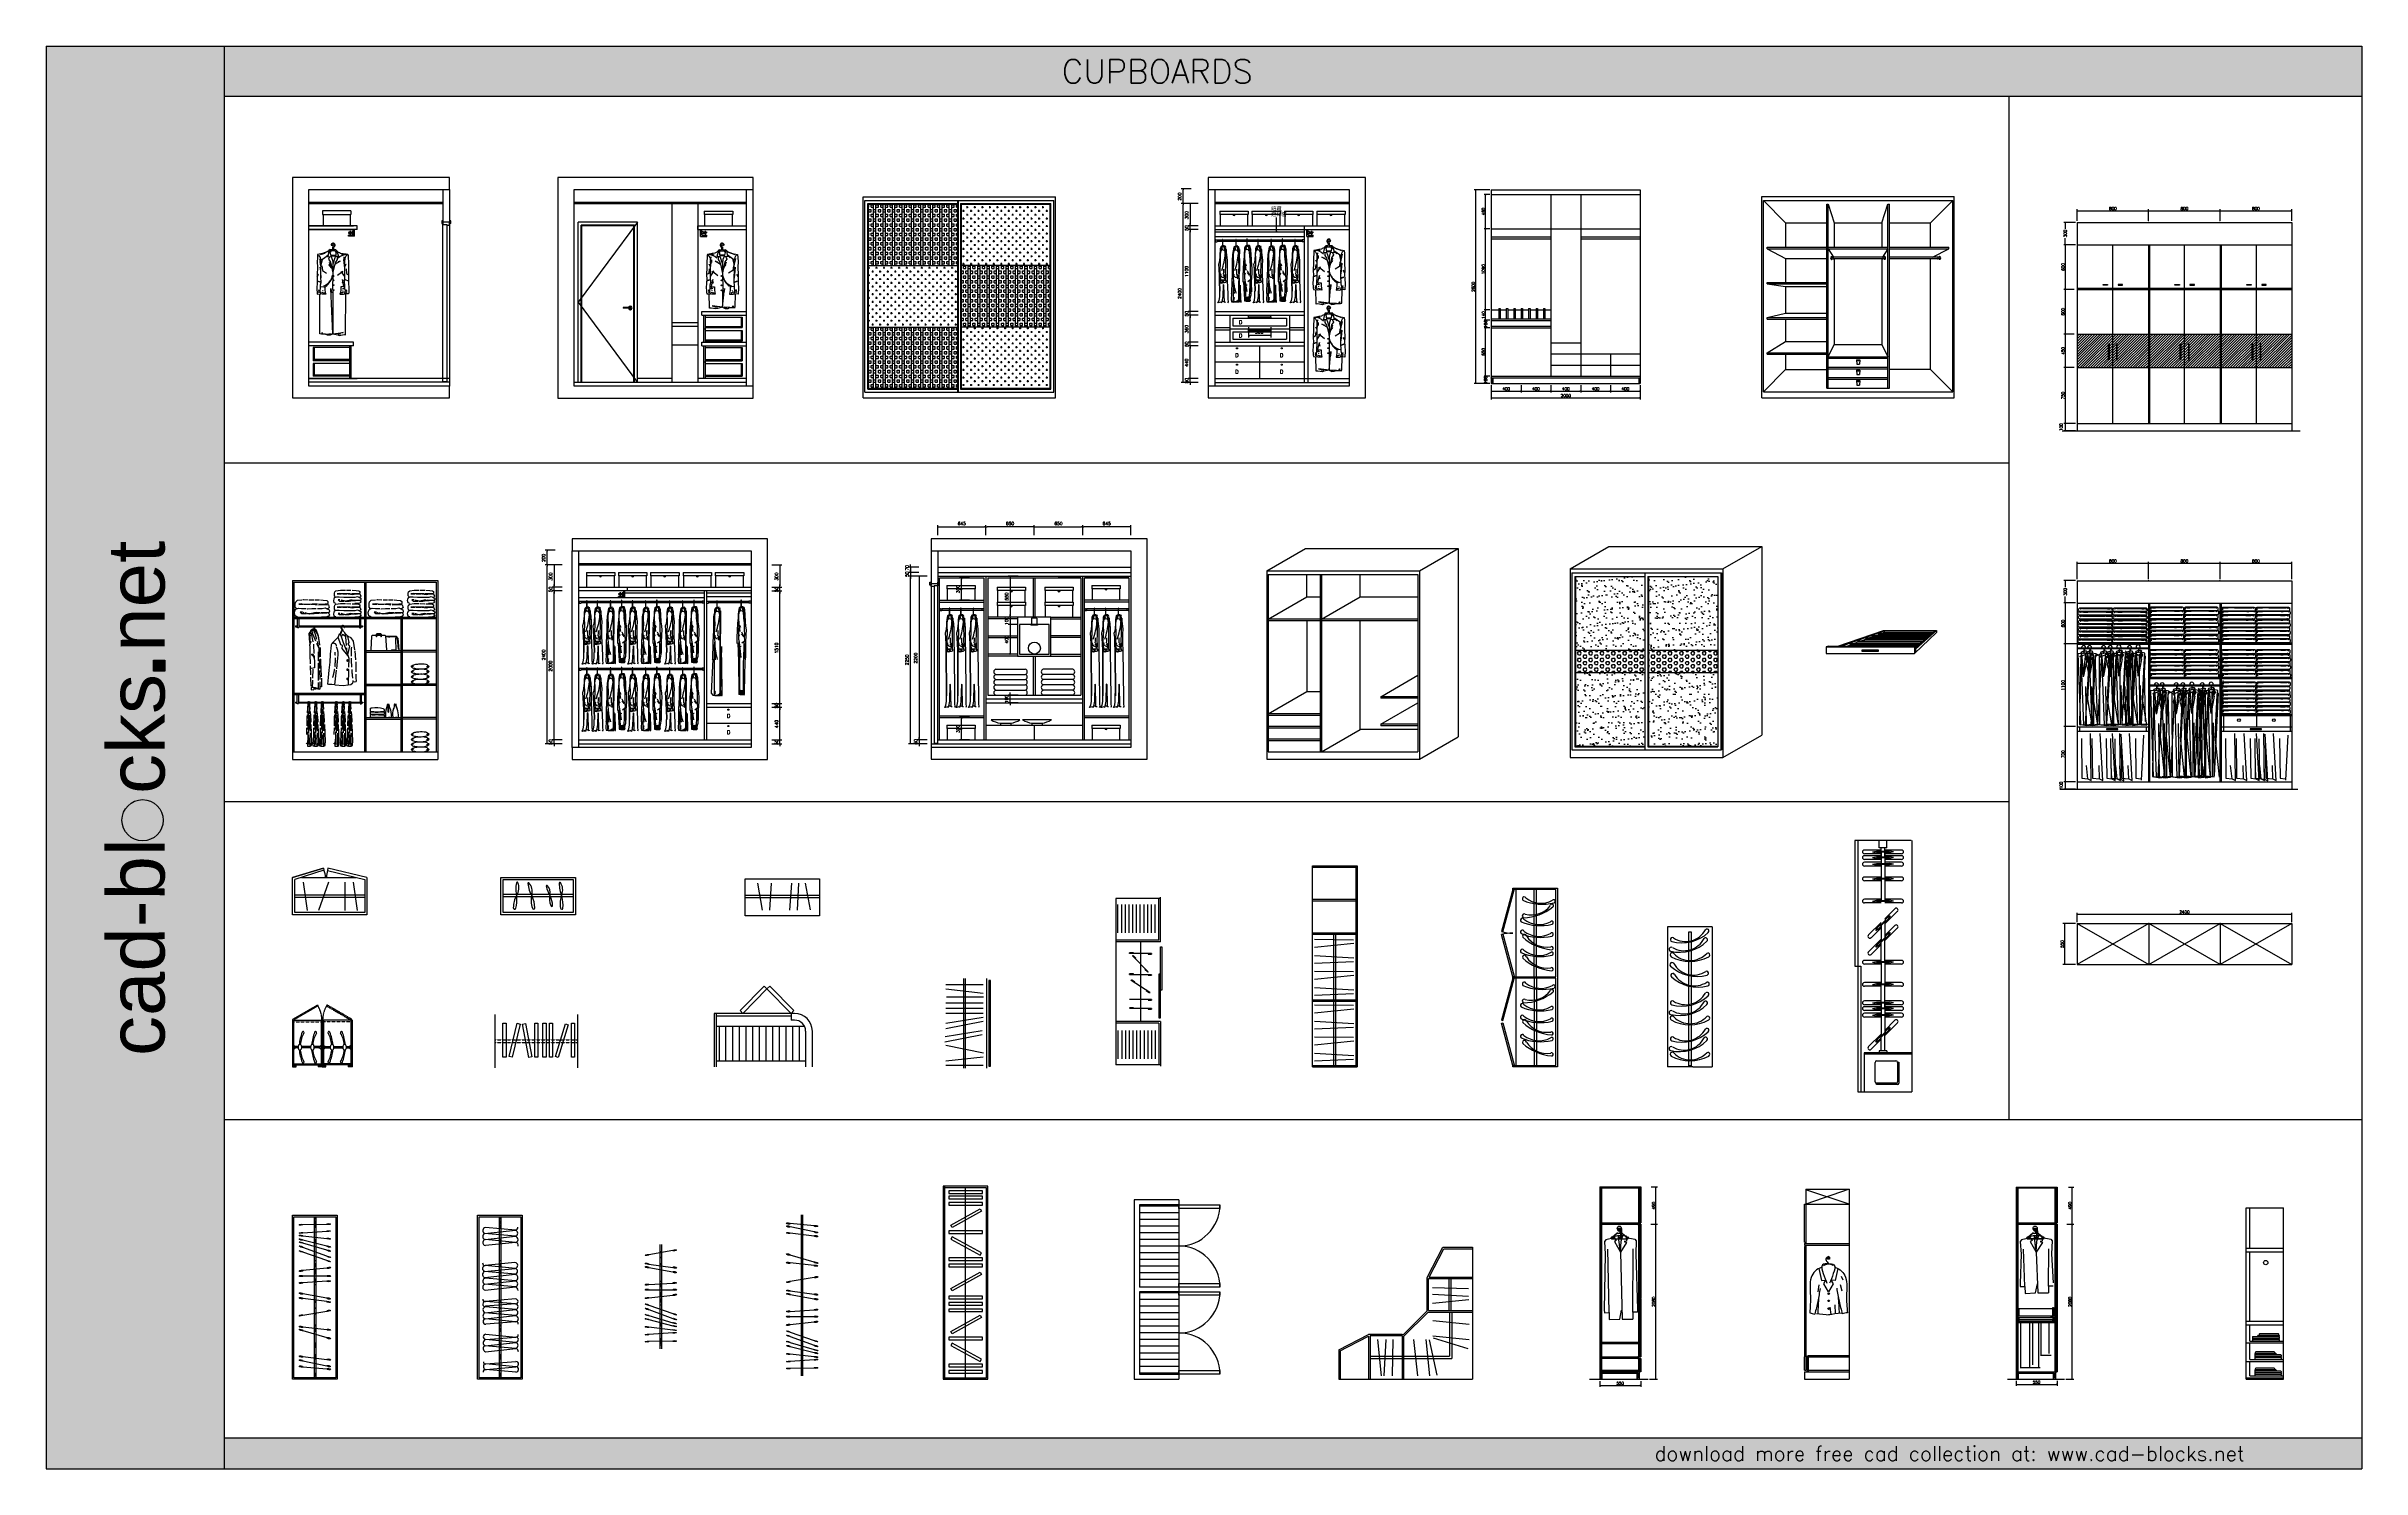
# Model space of a CAD drawing. Header units: millimetres. Extents: x 26866 to 57947, y 17126 to 36221.
import ezdxf

# ---------------------------------------------------------------- set-up
doc = ezdxf.new("R2010")
doc.units = ezdxf.units.MM
for name, pattern in [('ACAD_ISO02W100', [15, 12, -3]), ('COL-UG$0$HIDDEN', [0.375, 0.25, -0.125]), ('HIDDEN', [0.375, 0.25, -0.125]), ('M-HIDDEN', [1.875, 1.25, -0.625])]:
    doc.linetypes.add(name, pattern=pattern)
doc.layers.add('www.cad-blocks.net', color=7, linetype='Continuous')
doc.styles.add('CH', font='', dxfattribs={"width": 0.8})
doc.styles.add('ROMANS', font='romans.shx')
doc.styles.get("Standard").update_dxf_attribs({"font": 'arial.ttf'})
doc.styles.get('CH').set_extended_font_data('PMingLiU')
doc.dimstyles.new('BOOK', dxfattribs={"dimscale": 20, "dimtxt": 2, "dimasz": 0.5, "dimexe": 1, "dimexo": 1, "dimgap": 0.5, "dimtad": 1, "dimdec": 0, "dimzin": 0, "dimdsep": 46, "dimtxsty": 'ROMANS', "dimblk1": 'DOT', "dimblk2": 'DOT', "dimsah": 1, "dimcen": 0, "dimclrd": 256, "dimclre": 256, "dimclrt": 256, "dimadec": 0, "dimazin": 0, "dimtfac": 0.5, "dimtdec": 0, "dimtmove": 2, "dimatfit": 3, "dimfxl": 0, "dimtolj": 1, "dimtzin": 0, "dimarcsym": 0})
pattern_1 = [(45, (-34120.1517, 8833.268), (-2.24506403, 2.24506403), [])]
pattern_2 = [(45, (-9485.9012, -44453.6944), (-1.122532015, 1.122532015), [])]
pattern_3 = [(45, (-36924.7486, 8891.4064), (-2.24506403, 2.24506403), [])]
pattern_4 = [(45, (-9504.2982, -44467.9874), (-1.122532015, 1.122532015), [])]

# ---------------------------------------------------------------- blocks, each defined once
blk = doc.blocks.new('_Dot')
at = {"color": 0, "linetype": 'ByBlock', "lineweight": -2}
blk.add_line((-0.5, 0), (-1, 0), dxfattribs=at)
at = {"color": 0, "linetype": 'ByBlock', "const_width": 0.5}
blk.add_lwpolyline([(-0.25, 0, 1), (0.25, 0, 1)], format="xyb", close=True, dxfattribs=at)
blk = doc.blocks.new('DOT')
at = {"color": 0, "linetype": 'ByBlock'}
blk.add_line((-0.35, 0), (-1, 0), dxfattribs=at)
at = {"color": 0, "linetype": 'ByBlock', "const_width": 0.35}
blk.add_lwpolyline([(-0.175, 0, 1), (0.175, 0, 1)], format="xyb", close=True, dxfattribs=at)
blk = doc.blocks.new('*D3')
at = {"lineweight": -2}
for p, q in [((56047, 33878), (56047, 34033)), ((56057, 34013), (56997, 34013)), ((57007, 33878), (57007, 34033))]:
    blk.add_line(p, q, dxfattribs=at)
at = {"layer": 'Defpoints', "color": 0}
for p in [(57007, 34013), (56047, 33858), (57007, 33858)]:
    blk.add_point(p, dxfattribs=at)
at = {"lineweight": -2, "xscale": 10, "yscale": 10, "zscale": 10, "rotation": 180}
blk.add_blockref('DOT', (56047, 34013), dxfattribs=at)
at = {"lineweight": -2, "xscale": 10, "yscale": 10, "zscale": 10}
blk.add_blockref('DOT', (57007, 34013), dxfattribs=at)
at = {"insert": (56527, 34043), "char_height": 40, "attachment_point": 5, "style": 'ROMANS'}
blk.add_mtext('\\A1;800', dxfattribs=at)
blk = doc.blocks.new('*D4')
at = {"lineweight": -2}
for p, q in [((54107, 33558), (53947, 33558)), ((53967, 33548), (53967, 32968)), ((54086, 32958), (53947, 32958))]:
    blk.add_line(p, q, dxfattribs=at)
at = {"layer": 'Defpoints', "color": 0}
for p in [(54127, 33558), (53967, 32958), (54106, 32958)]:
    blk.add_point(p, dxfattribs=at)
at = {"lineweight": -2, "xscale": 10, "yscale": 10, "zscale": 10}
for p, rotation in [((53967, 33558), 90), ((53967, 32958), 270)]:
    blk.add_blockref('DOT', p, dxfattribs=dict(at, rotation=rotation))
at = {"insert": (53937, 33258), "char_height": 40, "attachment_point": 5, "rotation": 90, "style": 'ROMANS'}
blk.add_mtext('\\A1;600', dxfattribs=at)
blk = doc.blocks.new('*D5')
at = {"lineweight": -2}
for p, q in [((54107, 33858), (53947, 33858)), ((53967, 33848), (53967, 33769)), ((53967, 33568), (53967, 33646)), ((54107, 33558), (53947, 33558))]:
    blk.add_line(p, q, dxfattribs=at)
at = {"layer": 'Defpoints', "color": 0}
for p in [(53967, 33858), (54127, 33858), (54127, 33558)]:
    blk.add_point(p, dxfattribs=at)
at = {"lineweight": -2, "xscale": 10, "yscale": 10, "zscale": 10}
for p, rotation in [((53967, 33858), 90), ((53967, 33558), 270)]:
    blk.add_blockref('DOT', p, dxfattribs=dict(at, rotation=rotation))
at = {"insert": (53967, 33708), "char_height": 40, "attachment_point": 5, "rotation": 90, "style": 'ROMANS'}
blk.add_mtext('\\A1;300', dxfattribs=at)
blk = doc.blocks.new('*D6')
at = {"lineweight": -2}
for p, q in [((54127, 33878), (54127, 34033)), ((54137, 34013), (55077, 34013)), ((55087, 33878), (55087, 34033))]:
    blk.add_line(p, q, dxfattribs=at)
at = {"layer": 'Defpoints', "color": 0}
for p in [(55087, 34013), (54127, 33858), (55087, 33858)]:
    blk.add_point(p, dxfattribs=at)
at = {"lineweight": -2, "xscale": 10, "yscale": 10, "zscale": 10, "rotation": 180}
blk.add_blockref('DOT', (54127, 34013), dxfattribs=at)
at = {"lineweight": -2, "xscale": 10, "yscale": 10, "zscale": 10}
blk.add_blockref('DOT', (55087, 34013), dxfattribs=at)
at = {"insert": (54607, 34043), "char_height": 40, "attachment_point": 5, "style": 'ROMANS'}
blk.add_mtext('\\A1;800', dxfattribs=at)
blk = doc.blocks.new('*D7')
at = {"lineweight": -2}
for p, q in [((54086, 32358), (53947, 32358)), ((53967, 32348), (53967, 31918)), ((54086, 31908), (53947, 31908))]:
    blk.add_line(p, q, dxfattribs=at)
at = {"layer": 'Defpoints', "color": 0}
for p in [(54106, 32358), (53967, 31908), (54106, 31908)]:
    blk.add_point(p, dxfattribs=at)
at = {"lineweight": -2, "xscale": 10, "yscale": 10, "zscale": 10}
for p, rotation in [((53967, 32358), 90), ((53967, 31908), 270)]:
    blk.add_blockref('DOT', p, dxfattribs=dict(at, rotation=rotation))
at = {"insert": (53937, 32133), "char_height": 40, "attachment_point": 5, "rotation": 90, "style": 'ROMANS'}
blk.add_mtext('\\A1;450', dxfattribs=at)
blk = doc.blocks.new('*D8')
at = {"lineweight": -2}
for p, q in [((54086, 31908), (53947, 31908)), ((53967, 31898), (53967, 31168)), ((54086, 31158), (53947, 31158))]:
    blk.add_line(p, q, dxfattribs=at)
at = {"layer": 'Defpoints', "color": 0}
for p in [(54106, 31908), (53967, 31158), (54106, 31158)]:
    blk.add_point(p, dxfattribs=at)
at = {"lineweight": -2, "xscale": 10, "yscale": 10, "zscale": 10}
for p, rotation in [((53967, 31908), 90), ((53967, 31158), 270)]:
    blk.add_blockref('DOT', p, dxfattribs=dict(at, rotation=rotation))
at = {"insert": (53937, 31533), "char_height": 40, "attachment_point": 5, "rotation": 90, "style": 'ROMANS'}
blk.add_mtext('\\A1;750', dxfattribs=at)
blk = doc.blocks.new('*D9')
at = {"lineweight": -2}
for p, q in [((54105, 31158), (53947, 31158)), ((53967, 31148), (53967, 31068)), ((54105, 31058), (53947, 31058))]:
    blk.add_line(p, q, dxfattribs=at)
at = {"layer": 'Defpoints', "color": 0}
for p in [(54125, 31158), (53967, 31058), (54125, 31058)]:
    blk.add_point(p, dxfattribs=at)
at = {"lineweight": -2, "xscale": 10, "yscale": 10, "zscale": 10}
for p, rotation in [((53967, 31158), 90), ((53967, 31058), 270)]:
    blk.add_blockref('DOT', p, dxfattribs=dict(at, rotation=rotation))
at = {"insert": (53912, 31108), "char_height": 40, "attachment_point": 5, "rotation": 90, "style": 'ROMANS'}
blk.add_mtext('\\A1;100', dxfattribs=at)
blk = doc.blocks.new('*D10')
at = {"lineweight": -2}
for p, q in [((54086, 32958), (53947, 32958)), ((53967, 32948), (53967, 32368)), ((54086, 32358), (53947, 32358))]:
    blk.add_line(p, q, dxfattribs=at)
at = {"layer": 'Defpoints', "color": 0}
for p in [(54106, 32958), (53967, 32358), (54106, 32358)]:
    blk.add_point(p, dxfattribs=at)
at = {"lineweight": -2, "xscale": 10, "yscale": 10, "zscale": 10}
for p, rotation in [((53967, 32958), 90), ((53967, 32358), 270)]:
    blk.add_blockref('DOT', p, dxfattribs=dict(at, rotation=rotation))
at = {"insert": (53937, 32658), "char_height": 40, "attachment_point": 5, "rotation": 90, "style": 'ROMANS'}
blk.add_mtext('\\A1;600', dxfattribs=at)
blk = doc.blocks.new('*D11')
at = {"lineweight": -2}
for p, q in [((55087, 33878), (55087, 34033)), ((55097, 34013), (56037, 34013)), ((56047, 33878), (56047, 34033))]:
    blk.add_line(p, q, dxfattribs=at)
at = {"layer": 'Defpoints', "color": 0}
for p in [(56047, 34013), (55087, 33858), (56047, 33858)]:
    blk.add_point(p, dxfattribs=at)
at = {"lineweight": -2, "xscale": 10, "yscale": 10, "zscale": 10, "rotation": 180}
blk.add_blockref('DOT', (55087, 34013), dxfattribs=at)
at = {"lineweight": -2, "xscale": 10, "yscale": 10, "zscale": 10}
blk.add_blockref('DOT', (56047, 34013), dxfattribs=at)
at = {"insert": (55567, 34043), "char_height": 40, "attachment_point": 5, "style": 'ROMANS'}
blk.add_mtext('\\A1;800', dxfattribs=at)
blk = doc.blocks.new('*D12')
at = {"lineweight": -2}
for p, q in [((56047, 29068), (56047, 29301)), ((56057, 29281), (56997, 29281)), ((57007, 29068), (57007, 29301))]:
    blk.add_line(p, q, dxfattribs=at)
at = {"layer": 'Defpoints', "color": 0}
for p in [(57007, 29281), (56047, 29048), (57007, 29048)]:
    blk.add_point(p, dxfattribs=at)
at = {"lineweight": -2, "xscale": 10, "yscale": 10, "zscale": 10, "rotation": 180}
blk.add_blockref('DOT', (56047, 29281), dxfattribs=at)
at = {"lineweight": -2, "xscale": 10, "yscale": 10, "zscale": 10}
blk.add_blockref('DOT', (57007, 29281), dxfattribs=at)
at = {"insert": (56527, 29311), "char_height": 40, "attachment_point": 5, "style": 'ROMANS'}
blk.add_mtext('\\A1;800', dxfattribs=at)
blk = doc.blocks.new('*D13')
at = {"lineweight": -2}
for p, q in [((54107, 24444), (53937, 24444)), ((53957, 24434), (53957, 23904)), ((54107, 23894), (53937, 23894))]:
    blk.add_line(p, q, dxfattribs=at)
at = {"layer": 'Defpoints', "color": 0}
for p in [(54127, 24444), (53957, 23894), (54127, 23894)]:
    blk.add_point(p, dxfattribs=at)
at = {"lineweight": -2, "xscale": 10, "yscale": 10, "zscale": 10}
for p, rotation in [((53957, 24444), 90), ((53957, 23894), 270)]:
    blk.add_blockref('DOT', p, dxfattribs=dict(at, rotation=rotation))
at = {"insert": (53927, 24169), "char_height": 40, "attachment_point": 5, "rotation": 90, "style": 'ROMANS'}
blk.add_mtext('\\A1;550', dxfattribs=at)
blk = doc.blocks.new('*D14')
at = {"lineweight": -2}
for p, q in [((54107, 28748), (53947, 28748)), ((53967, 28738), (53967, 28208)), ((54208, 28198), (53947, 28198))]:
    blk.add_line(p, q, dxfattribs=at)
at = {"layer": 'Defpoints', "color": 0}
for p in [(54127, 28748), (53967, 28198), (54228, 28198)]:
    blk.add_point(p, dxfattribs=at)
at = {"lineweight": -2, "xscale": 10, "yscale": 10, "zscale": 10}
for p, rotation in [((53967, 28748), 90), ((53967, 28198), 270)]:
    blk.add_blockref('DOT', p, dxfattribs=dict(at, rotation=rotation))
at = {"insert": (53937, 28473), "char_height": 40, "attachment_point": 5, "rotation": 90, "style": 'ROMANS'}
blk.add_mtext('\\A1;600', dxfattribs=at)
blk = doc.blocks.new('*D15')
at = {"lineweight": -2}
for p, q in [((54107, 29048), (53947, 29048)), ((53967, 29038), (53967, 28959)), ((54107, 28748), (53947, 28748)), ((53967, 28758), (53967, 28836))]:
    blk.add_line(p, q, dxfattribs=at)
at = {"layer": 'Defpoints', "color": 0}
for p in [(53967, 29048), (54127, 29048), (54127, 28748)]:
    blk.add_point(p, dxfattribs=at)
at = {"lineweight": -2, "xscale": 10, "yscale": 10, "zscale": 10}
for p, rotation in [((53967, 29048), 90), ((53967, 28748), 270)]:
    blk.add_blockref('DOT', p, dxfattribs=dict(at, rotation=rotation))
at = {"insert": (53967, 28898), "char_height": 40, "attachment_point": 5, "rotation": 90, "style": 'ROMANS'}
blk.add_mtext('\\A1;300', dxfattribs=at)
blk = doc.blocks.new('*D16')
at = {"lineweight": -2}
for p, q in [((54127, 29068), (54127, 29301)), ((54137, 29281), (55077, 29281)), ((55087, 29068), (55087, 29301))]:
    blk.add_line(p, q, dxfattribs=at)
at = {"layer": 'Defpoints', "color": 0}
for p in [(55087, 29281), (54127, 29048), (55087, 29048)]:
    blk.add_point(p, dxfattribs=at)
at = {"lineweight": -2, "xscale": 10, "yscale": 10, "zscale": 10, "rotation": 180}
blk.add_blockref('DOT', (54127, 29281), dxfattribs=at)
at = {"lineweight": -2, "xscale": 10, "yscale": 10, "zscale": 10}
blk.add_blockref('DOT', (55087, 29281), dxfattribs=at)
at = {"insert": (54607, 29311), "char_height": 40, "attachment_point": 5, "style": 'ROMANS'}
blk.add_mtext('\\A1;800', dxfattribs=at)
blk = doc.blocks.new('*D17')
at = {"lineweight": -2}
for p, q in [((54127, 24464), (54127, 24590)), ((54137, 24570), (56998, 24570)), ((57008, 24464), (57008, 24590))]:
    blk.add_line(p, q, dxfattribs=at)
at = {"layer": 'Defpoints', "color": 0}
for p in [(57008, 24570), (54127, 24444), (57008, 24444)]:
    blk.add_point(p, dxfattribs=at)
at = {"lineweight": -2, "xscale": 10, "yscale": 10, "zscale": 10, "rotation": 180}
blk.add_blockref('DOT', (54127, 24570), dxfattribs=at)
at = {"lineweight": -2, "xscale": 10, "yscale": 10, "zscale": 10}
blk.add_blockref('DOT', (57008, 24570), dxfattribs=at)
at = {"insert": (55568, 24600), "char_height": 40, "attachment_point": 5, "style": 'ROMANS'}
blk.add_mtext('\\A1;2400', dxfattribs=at)
blk = doc.blocks.new('*D18')
at = {"lineweight": -2}
for p, q in [((55087, 29068), (55087, 29301)), ((55097, 29281), (56037, 29281)), ((56047, 29068), (56047, 29301))]:
    blk.add_line(p, q, dxfattribs=at)
at = {"layer": 'Defpoints', "color": 0}
for p in [(56047, 29281), (55087, 29048), (56047, 29048)]:
    blk.add_point(p, dxfattribs=at)
at = {"lineweight": -2, "xscale": 10, "yscale": 10, "zscale": 10, "rotation": 180}
blk.add_blockref('DOT', (55087, 29281), dxfattribs=at)
at = {"lineweight": -2, "xscale": 10, "yscale": 10, "zscale": 10}
blk.add_blockref('DOT', (56047, 29281), dxfattribs=at)
at = {"insert": (55567, 29311), "char_height": 40, "attachment_point": 5, "style": 'ROMANS'}
blk.add_mtext('\\A1;800', dxfattribs=at)
blk = doc.blocks.new('*D19')
at = {"lineweight": -2}
for p, q in [((54106, 27088), (53947, 27088)), ((53967, 27078), (53967, 26358)), ((54106, 26348), (53947, 26348))]:
    blk.add_line(p, q, dxfattribs=at)
at = {"layer": 'Defpoints', "color": 0}
for p in [(54126, 27088), (53967, 26348), (54126, 26348)]:
    blk.add_point(p, dxfattribs=at)
at = {"lineweight": -2, "xscale": 10, "yscale": 10, "zscale": 10}
for p, rotation in [((53967, 27088), 90), ((53967, 26348), 270)]:
    blk.add_blockref('DOT', p, dxfattribs=dict(at, rotation=rotation))
at = {"insert": (53937, 26718), "char_height": 40, "attachment_point": 5, "rotation": 90, "style": 'ROMANS'}
blk.add_mtext('\\A1;700', dxfattribs=at)
blk = doc.blocks.new('*D20')
at = {"lineweight": -2}
for p, q in [((54105, 26348), (53947, 26348)), ((54105, 26248), (53947, 26248)), ((53967, 26338), (53967, 26258))]:
    blk.add_line(p, q, dxfattribs=at)
at = {"layer": 'Defpoints', "color": 0}
for p in [(53967, 26248), (54125, 26348), (54125, 26248)]:
    blk.add_point(p, dxfattribs=at)
at = {"lineweight": -2, "xscale": 10, "yscale": 10, "zscale": 10}
for p, rotation in [((53967, 26348), 90), ((53967, 26248), 270)]:
    blk.add_blockref('DOT', p, dxfattribs=dict(at, rotation=rotation))
at = {"insert": (53912, 26298), "char_height": 40, "attachment_point": 5, "rotation": 90, "style": 'ROMANS'}
blk.add_mtext('\\A1;100', dxfattribs=at)
blk = doc.blocks.new('*D21')
at = {"lineweight": -2}
for p, q in [((54107, 28198), (53947, 28198)), ((53967, 28188), (53967, 27098)), ((54107, 27088), (53947, 27088))]:
    blk.add_line(p, q, dxfattribs=at)
at = {"layer": 'Defpoints', "color": 0}
for p in [(54127, 28198), (53967, 27088), (54127, 27088)]:
    blk.add_point(p, dxfattribs=at)
at = {"lineweight": -2, "xscale": 10, "yscale": 10, "zscale": 10}
for p, rotation in [((53967, 28198), 90), ((53967, 27088), 270)]:
    blk.add_blockref('DOT', p, dxfattribs=dict(at, rotation=rotation))
at = {"insert": (53937, 27643), "char_height": 40, "attachment_point": 5, "rotation": 90, "style": 'ROMANS'}
blk.add_mtext('\\A1;1100', dxfattribs=at)
blk = doc.blocks.new('*D23')
at = {"lineweight": -2}
for p, q in [((46243, 32443), (46167, 32443)), ((46187, 31803), (46187, 32433)), ((46243, 31793), (46167, 31793))]:
    blk.add_line(p, q, dxfattribs=at)
at = {"layer": 'Defpoints', "color": 0}
for p in [(46187, 32443), (46263, 32443), (46263, 31793)]:
    blk.add_point(p, dxfattribs=at)
at = {"lineweight": -2, "xscale": 10, "yscale": 10, "zscale": 10}
for p, rotation in [((46187, 32443), 90), ((46187, 31793), 270)]:
    blk.add_blockref('DOT', p, dxfattribs=dict(at, rotation=rotation))
at = {"insert": (46157, 32118), "char_height": 40, "attachment_point": 5, "rotation": 90, "style": 'ROMANS'}
blk.add_mtext('\\A1;650', dxfattribs=at)
blk = doc.blocks.new('*D24')
at = {"lineweight": -2}
for p, q in [((46243, 34293), (46032, 34293)), ((46052, 34283), (46052, 31703)), ((46243, 31693), (46032, 31693))]:
    blk.add_line(p, q, dxfattribs=at)
at = {"layer": 'Defpoints', "color": 0}
for p in [(46263, 34293), (46052, 31693), (46263, 31693)]:
    blk.add_point(p, dxfattribs=at)
at = {"lineweight": -2, "xscale": 10, "yscale": 10, "zscale": 10}
for p, rotation in [((46052, 34293), 90), ((46052, 31693), 270)]:
    blk.add_blockref('DOT', p, dxfattribs=dict(at, rotation=rotation))
at = {"insert": (46022, 32993), "char_height": 40, "attachment_point": 5, "rotation": 90, "style": 'ROMANS'}
blk.add_mtext('\\A1;2600', dxfattribs=at)
blk = doc.blocks.new('*D25')
at = {"lineweight": -2}
for p, q in [((46663, 31673), (46663, 31573)), ((46673, 31593), (47053, 31593)), ((47063, 31673), (47063, 31573))]:
    blk.add_line(p, q, dxfattribs=at)
at = {"layer": 'Defpoints', "color": 0}
for p in [(46663, 31693), (47063, 31693), (47063, 31593)]:
    blk.add_point(p, dxfattribs=at)
at = {"lineweight": -2, "xscale": 10, "yscale": 10, "zscale": 10, "rotation": 180}
blk.add_blockref('DOT', (46663, 31593), dxfattribs=at)
at = {"lineweight": -2, "xscale": 10, "yscale": 10, "zscale": 10}
blk.add_blockref('DOT', (47063, 31593), dxfattribs=at)
at = {"insert": (46863, 31623), "char_height": 40, "attachment_point": 5, "style": 'ROMANS'}
blk.add_mtext('\\A1;400', dxfattribs=at)
blk = doc.blocks.new('*D26')
at = {"lineweight": -2}
for p, q in [((46263, 31660), (46263, 31482)), ((46273, 31502), (48253, 31502)), ((48263, 31660), (48263, 31482))]:
    blk.add_line(p, q, dxfattribs=at)
at = {"layer": 'Defpoints', "color": 0}
for p in [(46263, 31680), (48263, 31680), (48263, 31502)]:
    blk.add_point(p, dxfattribs=at)
at = {"lineweight": -2, "xscale": 10, "yscale": 10, "zscale": 10, "rotation": 180}
blk.add_blockref('DOT', (46263, 31502), dxfattribs=at)
at = {"lineweight": -2, "xscale": 10, "yscale": 10, "zscale": 10}
blk.add_blockref('DOT', (48263, 31502), dxfattribs=at)
at = {"insert": (47263, 31532), "char_height": 40, "attachment_point": 5, "style": 'ROMANS'}
blk.add_mtext('\\A1;2000', dxfattribs=at)
blk = doc.blocks.new('*D27')
at = {"lineweight": -2}
for p, q in [((46263, 31673), (46263, 31573)), ((46273, 31593), (46653, 31593)), ((46663, 31673), (46663, 31573))]:
    blk.add_line(p, q, dxfattribs=at)
at = {"layer": 'Defpoints', "color": 0}
for p in [(46263, 31693), (46663, 31693), (46663, 31593)]:
    blk.add_point(p, dxfattribs=at)
at = {"lineweight": -2, "xscale": 10, "yscale": 10, "zscale": 10, "rotation": 180}
blk.add_blockref('DOT', (46263, 31593), dxfattribs=at)
at = {"lineweight": -2, "xscale": 10, "yscale": 10, "zscale": 10}
blk.add_blockref('DOT', (46663, 31593), dxfattribs=at)
at = {"insert": (46463, 31623), "char_height": 40, "attachment_point": 5, "style": 'ROMANS'}
blk.add_mtext('\\A1;400', dxfattribs=at)
blk = doc.blocks.new('*D28')
at = {"lineweight": -2}
for p, q in [((46243, 31793), (46166, 31793)), ((46186, 31703), (46186, 31783)), ((46243, 31693), (46166, 31693))]:
    blk.add_line(p, q, dxfattribs=at)
at = {"layer": 'Defpoints', "color": 0}
for p in [(46186, 31793), (46263, 31793), (46263, 31693)]:
    blk.add_point(p, dxfattribs=at)
at = {"lineweight": -2, "xscale": 10, "yscale": 10, "zscale": 10}
for p, rotation in [((46186, 31793), 90), ((46186, 31693), 270)]:
    blk.add_blockref('DOT', p, dxfattribs=dict(at, rotation=rotation))
at = {"insert": (46186, 31743), "char_height": 40, "attachment_point": 5, "rotation": 90, "style": 'ROMANS'}
blk.add_mtext('\\A1;100', dxfattribs=at)
blk = doc.blocks.new('*D29')
at = {"lineweight": -2}
for p, q in [((47463, 31673), (47463, 31573)), ((47473, 31593), (47853, 31593)), ((47863, 31673), (47863, 31573))]:
    blk.add_line(p, q, dxfattribs=at)
at = {"layer": 'Defpoints', "color": 0}
for p in [(47463, 31693), (47863, 31693), (47863, 31593)]:
    blk.add_point(p, dxfattribs=at)
at = {"lineweight": -2, "xscale": 10, "yscale": 10, "zscale": 10, "rotation": 180}
blk.add_blockref('DOT', (47463, 31593), dxfattribs=at)
at = {"lineweight": -2, "xscale": 10, "yscale": 10, "zscale": 10}
blk.add_blockref('DOT', (47863, 31593), dxfattribs=at)
at = {"insert": (47663, 31623), "char_height": 40, "attachment_point": 5, "style": 'ROMANS'}
blk.add_mtext('\\A1;400', dxfattribs=at)
blk = doc.blocks.new('*D30')
at = {"lineweight": -2}
for p, q in [((47063, 31673), (47063, 31573)), ((47073, 31593), (47453, 31593)), ((47463, 31673), (47463, 31573))]:
    blk.add_line(p, q, dxfattribs=at)
at = {"layer": 'Defpoints', "color": 0}
for p in [(47063, 31693), (47463, 31693), (47463, 31593)]:
    blk.add_point(p, dxfattribs=at)
at = {"lineweight": -2, "xscale": 10, "yscale": 10, "zscale": 10, "rotation": 180}
blk.add_blockref('DOT', (47063, 31593), dxfattribs=at)
at = {"lineweight": -2, "xscale": 10, "yscale": 10, "zscale": 10}
blk.add_blockref('DOT', (47463, 31593), dxfattribs=at)
at = {"insert": (47263, 31623), "char_height": 40, "attachment_point": 5, "style": 'ROMANS'}
blk.add_mtext('\\A1;400', dxfattribs=at)
blk = doc.blocks.new('*D31')
at = {"lineweight": -2}
for p, q in [((47863, 31673), (47863, 31573)), ((47873, 31593), (48253, 31593)), ((48263, 31673), (48263, 31573))]:
    blk.add_line(p, q, dxfattribs=at)
at = {"layer": 'Defpoints', "color": 0}
for p in [(47863, 31693), (48263, 31693), (48263, 31593)]:
    blk.add_point(p, dxfattribs=at)
at = {"lineweight": -2, "xscale": 10, "yscale": 10, "zscale": 10, "rotation": 180}
blk.add_blockref('DOT', (47863, 31593), dxfattribs=at)
at = {"lineweight": -2, "xscale": 10, "yscale": 10, "zscale": 10}
blk.add_blockref('DOT', (48263, 31593), dxfattribs=at)
at = {"insert": (48063, 31623), "char_height": 40, "attachment_point": 5, "style": 'ROMANS'}
blk.add_mtext('\\A1;400', dxfattribs=at)
blk = doc.blocks.new('*D32')
at = {"lineweight": -2}
for p, q in [((46243, 33773), (46167, 33773)), ((46187, 32693), (46187, 33763)), ((46243, 32683), (46167, 32683))]:
    blk.add_line(p, q, dxfattribs=at)
at = {"layer": 'Defpoints', "color": 0}
for p in [(46187, 33773), (46263, 33773), (46263, 32683)]:
    blk.add_point(p, dxfattribs=at)
at = {"lineweight": -2, "xscale": 10, "yscale": 10, "zscale": 10}
for p, rotation in [((46187, 33773), 90), ((46187, 32683), 270)]:
    blk.add_blockref('DOT', p, dxfattribs=dict(at, rotation=rotation))
at = {"insert": (46157, 33228), "char_height": 40, "attachment_point": 5, "rotation": 90, "style": 'ROMANS'}
blk.add_mtext('\\A1;1090', dxfattribs=at)
blk = doc.blocks.new('*D33')
at = {"lineweight": -2}
for p, q in [((46243, 32543), (46167, 32543)), ((46243, 32443), (46167, 32443)), ((46187, 32453), (46187, 32533))]:
    blk.add_line(p, q, dxfattribs=at)
at = {"layer": 'Defpoints', "color": 0}
for p in [(46187, 32543), (46263, 32543), (46263, 32443)]:
    blk.add_point(p, dxfattribs=at)
at = {"lineweight": -2, "xscale": 10, "yscale": 10, "zscale": 10}
for p, rotation in [((46187, 32543), 90), ((46187, 32443), 270)]:
    blk.add_blockref('DOT', p, dxfattribs=dict(at, rotation=rotation))
at = {"insert": (46187, 32493), "char_height": 40, "attachment_point": 5, "rotation": 90, "style": 'ROMANS'}
blk.add_mtext('\\A1;100', dxfattribs=at)
blk = doc.blocks.new('*D34')
at = {"lineweight": -2}
for p, q in [((46243, 32683), (46167, 32683)), ((46187, 32553), (46187, 32673)), ((46243, 32543), (46167, 32543))]:
    blk.add_line(p, q, dxfattribs=at)
at = {"layer": 'Defpoints', "color": 0}
for p in [(46187, 32683), (46263, 32683), (46263, 32543)]:
    blk.add_point(p, dxfattribs=at)
at = {"lineweight": -2, "xscale": 10, "yscale": 10, "zscale": 10}
for p, rotation in [((46187, 32683), 90), ((46187, 32543), 270)]:
    blk.add_blockref('DOT', p, dxfattribs=dict(at, rotation=rotation))
at = {"insert": (46157, 32613), "char_height": 40, "attachment_point": 5, "rotation": 90, "style": 'ROMANS'}
blk.add_mtext('\\A1;140', dxfattribs=at)
blk = doc.blocks.new('*D35')
at = {"lineweight": -2}
for p, q in [((46243, 34233), (46167, 34233)), ((46187, 33783), (46187, 34223)), ((46243, 33773), (46167, 33773))]:
    blk.add_line(p, q, dxfattribs=at)
at = {"layer": 'Defpoints', "color": 0}
for p in [(46187, 34233), (46263, 34233), (46263, 33773)]:
    blk.add_point(p, dxfattribs=at)
at = {"lineweight": -2, "xscale": 10, "yscale": 10, "zscale": 10}
for p, rotation in [((46187, 34233), 90), ((46187, 33773), 270)]:
    blk.add_blockref('DOT', p, dxfattribs=dict(at, rotation=rotation))
at = {"insert": (46157, 34003), "char_height": 40, "attachment_point": 5, "rotation": 90, "style": 'ROMANS'}
blk.add_mtext('\\A1;460', dxfattribs=at)
blk = doc.blocks.new('cupboard003')
for p, q in [((-14744, 14838), (-14744, 12238)), ((-14744, 14838), (-12744, 14838)), ((-14744, 14778), (-12744, 14778)), ((-13944, 14778), (-13944, 12338)), ((-13544, 14778), (-13544, 12338)), ((-12744, 14838), (-12744, 12238)), ((-14744, 14318), (-12744, 14318)), ((-14744, 14209), (-13944, 14209)), ((-14744, 14184), (-13944, 14184)), ((-13544, 14209), (-12744, 14209)), ((-13544, 14184), (-12744, 14184)), ((-14744, 13228), (-14644, 13228)), ((-14744, 13108), (-13944, 13108)), ((-14744, 13088), (-13944, 13088)), ((-14644, 13248), (-14624, 13248)), ((-14644, 13248), (-14644, 13108)), ((-14624, 13248), (-14624, 13108)), ((-14624, 13228), (-14544, 13228)), ((-14544, 13248), (-14524, 13248)), ((-14544, 13248), (-14544, 13108)), ((-14524, 13248), (-14524, 13108)), ((-14524, 13228), (-14444, 13228)), ((-14444, 13248), (-14424, 13248)), ((-14444, 13248), (-14444, 13108)), ((-14424, 13248), (-14424, 13108)), ((-14424, 13228), (-14344, 13228)), ((-14344, 13248), (-14324, 13248)), ((-14344, 13248), (-14344, 13108)), ((-14324, 13248), (-14324, 13108)), ((-14324, 13228), (-14244, 13228)), ((-14244, 13248), (-14224, 13248)), ((-14244, 13248), (-14244, 13108)), ((-14224, 13248), (-14224, 13108)), ((-14224, 13228), (-14144, 13228)), ((-14144, 13248), (-14124, 13248)), ((-14144, 13248), (-14144, 13108)), ((-14124, 13248), (-14124, 13108)), ((-14124, 13228), (-14044, 13228)), ((-14044, 13248), (-14024, 13248)), ((-14044, 13248), (-14044, 13108)), ((-14024, 13248), (-14024, 13108)), ((-14024, 13228), (-13944, 13228)), ((-14744, 13008), (-13944, 13008)), ((-14744, 12988), (-13944, 12988)), ((-13944, 12788), (-13544, 12788)), ((-13944, 12638), (-12744, 12638)), ((-13944, 12488), (-12744, 12488)), ((-13144, 12638), (-13144, 12338)), ((-14744, 12338), (-12744, 12338)), ((-14744, 12318), (-12744, 12318)), ((-14724, 12238), (-14744, 12318)), ((-14724, 12318), (-14744, 12238)), ((-14744, 12238), (-12744, 12238)), ((-14724, 12318), (-14724, 12238)), ((-12744, 12318), (-12764, 12238)), ((-12764, 12318), (-12744, 12238)), ((-12764, 12318), (-12764, 12238))]:
    blk.add_line(p, q)
blk = doc.blocks.new('cupboard004')
for p, q in [((3557, 8645), (1447, 8645)), ((1447, 8645), (1447, 5685)), ((1667, 5845), (1667, 8485)), ((1667, 8485), (3557, 8485)), ((3467, 8485), (3467, 8045)), ((3557, 8485), (3557, 8645)), ((3557, 8485), (3557, 8045)), ((1667, 8315), (3467, 8315)), ((1667, 8295), (3467, 8295)), ((1851, 8195), (1851, 8150)), ((2232, 8195), (1851, 8195)), ((1851, 8150), (2232, 8150)), ((1859, 8150), (1859, 7995)), ((2224, 7995), (2224, 8150)), ((2232, 8195), (2232, 8150)), ((1667, 7995), (2267, 7995)), ((2267, 7995), (1667, 7995)), ((2317, 7995), (1667, 7995)), ((1667, 7945), (2267, 7945)), ((2267, 7945), (1667, 7945)), ((2317, 7945), (1667, 7945)), ((2195, 7904), (2246, 7904)), ((2197, 7855), (2197, 7870)), ((2267, 7870), (2197, 7870)), ((2282, 7855), (2197, 7855)), ((2221, 7930), (2221, 7879)), ((2267, 7919), (2247, 7919)), ((2247, 7919), (2247, 7889)), ((2247, 7889), (2267, 7889)), ((2267, 7870), (2267, 7945)), ((2267, 7889), (2267, 7919)), ((2282, 7855), (2282, 7945)), ((2317, 7945), (2317, 7995)), ((3467, 8065), (3452, 8065)), ((3452, 8065), (3452, 8025)), ((3452, 8025), (3467, 8025)), ((3467, 8025), (3467, 8065)), ((3557, 8045), (3467, 8045)), ((3557, 8045), (3467, 8045)), ((3467, 8045), (3467, 8025)), ((3467, 8025), (3467, 8015)), ((3467, 8015), (3517, 8015)), ((3467, 8015), (3517, 8015)), ((3467, 5900), (3467, 8015)), ((3517, 8015), (3517, 8005)), ((3517, 8015), (3517, 5900)), ((3517, 8005), (3557, 8005)), ((3572, 8065), (3557, 8065)), ((3557, 8065), (3557, 8025)), ((3557, 8025), (3557, 8045)), ((3557, 8005), (3557, 8025)), ((3557, 8025), (3572, 8025)), ((3557, 8005), (3557, 5895)), ((3572, 8025), (3572, 8065)), ((1783, 7569), (1779, 7510)), ((1779, 7510), (1781, 7447)), ((1785, 7611), (1783, 7569)), ((1851, 7624), (1785, 7611)), ((1811, 7558), (1831, 7480)), ((1830, 7455), (1821, 7519)), ((1905, 7643), (1823, 7612)), ((1823, 7612), (1886, 7628)), ((1827, 7428), (1831, 7465)), ((1831, 7465), (1829, 7528)), ((1831, 7480), (1844, 7540)), ((1844, 7540), (1833, 7489)), ((1837, 7541), (1925, 7604)), ((1887, 7636), (1851, 7624)), ((1925, 7604), (1883, 7567)), ((1912, 7646), (1887, 7636)), ((1935, 7660), (1912, 7646)), ((1936, 7663), (1920, 7579)), ((1920, 7579), (1967, 7583)), ((1944, 7581), (1930, 7549)), ((1930, 7549), (1957, 7510)), ((1953, 7677), (1936, 7663)), ((1971, 7431), (1937, 7475)), ((1940, 7509), (1971, 7431)), ((1940, 7509), (1978, 7415)), ((1953, 7677), (1949, 7638)), ((1967, 7660), (1949, 7638)), ((1949, 7638), (1967, 7583)), ((1986, 7675), (1953, 7675)), ((1957, 7510), (1989, 7365)), ((1961, 7603), (2024, 7603)), ((1964, 7591), (2024, 7591)), ((1965, 7736), (1970, 7736)), ((2016, 7660), (1967, 7660)), ((1967, 7583), (1981, 7544)), ((1981, 7544), (1989, 7510)), ((1985, 7527), (1989, 7510)), ((1986, 7714), (1986, 7675)), ((2015, 7564), (1989, 7482)), ((1989, 7510), (1989, 7453)), ((1989, 7482), (1990, 7426)), ((2010, 7463), (1989, 7376)), ((1999, 7710), (1999, 7675)), ((2028, 7675), (1999, 7675)), ((2025, 7508), (2010, 7463)), ((2024, 7585), (2015, 7564)), ((2015, 7479), (2086, 7522)), ((2016, 7660), (2031, 7641)), ((2028, 7623), (2024, 7585)), ((2065, 7586), (2024, 7585)), ((2046, 7542), (2025, 7508)), ((2028, 7675), (2040, 7663)), ((2028, 7675), (2033, 7651)), ((2033, 7651), (2028, 7623)), ((2040, 7663), (2046, 7640)), ((2040, 7663), (2062, 7642)), ((2045, 7585), (2046, 7542)), ((2046, 7640), (2057, 7615)), ((2086, 7522), (2055, 7512)), ((2057, 7615), (2065, 7586)), ((2062, 7642), (2080, 7636)), ((2080, 7636), (2091, 7628)), ((2091, 7628), (2112, 7625)), ((2112, 7625), (2126, 7624)), ((2126, 7624), (2165, 7616)), ((2146, 7465), (2136, 7542)), ((2136, 7542), (2136, 7502)), ((2147, 7508), (2140, 7578)), ((2146, 7465), (2148, 7528)), ((2150, 7428), (2146, 7465)), ((2148, 7446), (2167, 7481)), ((2152, 7470), (2151, 7477)), ((2167, 7481), (2152, 7470)), ((2165, 7616), (2193, 7608)), ((2193, 7608), (2195, 7569)), ((2195, 7569), (2199, 7510)), ((2199, 7510), (2197, 7447)), ((1777, 7228), (1773, 7163)), ((1773, 7163), (1778, 7080)), ((1781, 7447), (1777, 7336)), ((1777, 7336), (1779, 7283)), ((1779, 7283), (1777, 7228)), ((1778, 7309), (1797, 7344)), ((1797, 7344), (1781, 7332)), ((1781, 7332), (1781, 7340)), ((1831, 7234), (1789, 7251)), ((1789, 7251), (1826, 7240)), ((1819, 7442), (1830, 7296)), ((1827, 7393), (1819, 7442)), ((1820, 7124), (1825, 7161)), ((1826, 7240), (1821, 7245)), ((1825, 7204), (1831, 7234)), ((1825, 7161), (1825, 7204)), ((1825, 7183), (1866, 7176)), ((1827, 7393), (1827, 7428)), ((1829, 7308), (1827, 7393)), ((1831, 7234), (1829, 7308)), ((1842, 7458), (1848, 7395)), ((1848, 7395), (1906, 7359)), ((1866, 7176), (1882, 7178)), ((1882, 7178), (1882, 7138)), ((1989, 6546), (1963, 7153)), ((1963, 7153), (1970, 7097)), ((1987, 7332), (1985, 7169)), ((1985, 7169), (1987, 7112)), ((1991, 7398), (1987, 7332)), ((1989, 7453), (1991, 7398)), ((2121, 7385), (2050, 7329)), ((2095, 7178), (2095, 7138)), ((2112, 7176), (2095, 7178)), ((2148, 7315), (2103, 7385)), ((2103, 7385), (2125, 7374)), ((2152, 7183), (2112, 7176)), ((2121, 7259), (2113, 7228)), ((2137, 7180), (2117, 7276)), ((2117, 7276), (2121, 7259)), ((2118, 7151), (2141, 7164)), ((2125, 7374), (2121, 7385)), ((2141, 7164), (2138, 7147)), ((2146, 7234), (2148, 7308)), ((2152, 7204), (2146, 7234)), ((2148, 7308), (2150, 7393)), ((2150, 7393), (2150, 7428)), ((2152, 7161), (2152, 7204)), ((2158, 7124), (2152, 7161)), ((2200, 7255), (2158, 7273)), ((2158, 7273), (2194, 7262)), ((2168, 7420), (2173, 7357)), ((2173, 7357), (2201, 7340)), ((2194, 7262), (2190, 7266)), ((2197, 7447), (2201, 7336)), ((2201, 7336), (2199, 7283)), ((2199, 7283), (2201, 7228)), ((2201, 7228), (2205, 7163)), ((2205, 7163), (2203, 7130)), ((1778, 7080), (1829, 7085)), ((1816, 6545), (1813, 7085)), ((1829, 7085), (1820, 7124)), ((1826, 7085), (1829, 7085)), ((1844, 7078), (1826, 7085)), ((1838, 7105), (1873, 7097)), ((1864, 7079), (1844, 7078)), ((1857, 7123), (1849, 7125)), ((1873, 7097), (1864, 7094)), ((1893, 7079), (1864, 7079)), ((1882, 7138), (1887, 7100)), ((1887, 7100), (1893, 7079)), ((1987, 7112), (1989, 7077)), ((1989, 7077), (1989, 6546)), ((2091, 7100), (2084, 7079)), ((2084, 7079), (2113, 7079)), ((2095, 7138), (2091, 7100)), ((2139, 7105), (2105, 7097)), ((2105, 7097), (2114, 7094)), ((2113, 7079), (2134, 7078)), ((2120, 7123), (2128, 7125)), ((2134, 7078), (2152, 7085)), ((2148, 7085), (2158, 7124)), ((2152, 7085), (2148, 7085)), ((2173, 7083), (2148, 7085)), ((2161, 6544), (2165, 7083)), ((2199, 7085), (2173, 7083)), ((2203, 7106), (2199, 7085)), ((2203, 7130), (2203, 7106)), ((1838, 6540), (1816, 6544)), ((1857, 6540), (1838, 6540)), ((1842, 6566), (1852, 6540)), ((1857, 6540), (1842, 6566)), ((1892, 6542), (1857, 6540)), ((1888, 6542), (1967, 6548)), ((1918, 6530), (1892, 6542)), ((1951, 6528), (1918, 6530)), ((1967, 6548), (1935, 6540)), ((1989, 6546), (1951, 6528)), ((1989, 6546), (2128, 6563)), ((1989, 6546), (2057, 6531)), ((2057, 6531), (2076, 6525)), ((2128, 6563), (2061, 6546)), ((2061, 6546), (2090, 6544)), ((2076, 6525), (2141, 6535)), ((2141, 6535), (2160, 6533)), ((2160, 6533), (2161, 6544)), ((2267, 6435), (1667, 6435)), ((2267, 6385), (1667, 6385)), ((2217, 6361), (1723, 6361)), ((1723, 6361), (1723, 6185)), ((1738, 6361), (1738, 6185)), ((2217, 5945), (2217, 6385)), ((2237, 5945), (2237, 6385)), ((2267, 6385), (2267, 6435)), ((3557, 5945), (1667, 5945)), ((1667, 5945), (2317, 5945)), ((2217, 6185), (1723, 6185)), ((2217, 6146), (1723, 6146)), ((1723, 6146), (1723, 5977)), ((2217, 5977), (1723, 5977)), ((2217, 6200), (1738, 6200)), ((1738, 6146), (1738, 5977)), ((2217, 5992), (1738, 5992)), ((2217, 6165), (2237, 6165)), ((1447, 5685), (3557, 5685)), ((3557, 5895), (1667, 5895)), ((3557, 5845), (1667, 5845)), ((3517, 5900), (3467, 5900)), ((3557, 5895), (3557, 5845)), ((3557, 5685), (3557, 5845))]:
    blk.add_line(p, q)
for centre, radius in [((2221, 7904), 15.5), ((1992, 7745), 18.5), ((1992, 7745), 12.5), ((2000, 7323), 5.34), ((2000, 7264), 5.34), ((2000, 7198), 5.34), ((1804, 7132), 3.1), ((1804, 7118), 3.1), ((1804, 7104), 3.1), ((2000, 7131), 5.34), ((2170, 7132), 3.1), ((2170, 7118), 3.1), ((2170, 7104), 3.1)]:
    blk.add_circle(centre, radius)
for centre, radius, start, end in [((1751, 7539), 77.9, 357.3303, 52.0658), ((1992, 7736), 26.9, 284.3644, 180), ((1992, 7736), 22.3, 114.2508, 180), ((1992, 7736), 22.3, 253.7504, 114.2508), ((2175, 7456), 154, 84.8654, 137.1686), ((2156, 7493), 122, 74.4406, 116.5457), ((2226, 7539), 77.9, 127.9342, 182.6697), ((1803, 7366), 187, 290.0031, 349.4975), ((1761, 7372), 229, 304.4382, 349.7875)]:
    blk.add_arc(centre, radius, start, end)
blk = doc.blocks.new('cupboard005')
for p, q in [((4670, 5923), (4670, 8623)), ((4670, 8623), (7250, 8623)), ((4690, 8573), (7230, 8573)), ((4690, 6003), (4690, 8573)), ((4691, 8573), (4987, 8273)), ((5540, 8523), (5560, 8523)), ((5540, 6053), (5540, 8523)), ((5560, 6053), (5560, 8523)), ((5560, 8523), (5641, 8273)), ((6279, 8273), (6360, 8523)), ((6360, 6053), (6360, 8523)), ((6360, 8523), (6380, 8523)), ((6380, 6053), (6380, 8523)), ((7230, 8573), (6933, 8273)), ((7230, 6003), (7230, 8573)), ((7250, 5923), (7250, 8623)), ((4987, 8273), (5540, 8273)), ((4987, 8273), (4987, 7943)), ((5641, 8273), (6279, 8273)), ((5641, 8273), (5641, 7943)), ((6279, 8273), (6279, 7943)), ((6380, 8273), (6933, 8273)), ((6933, 7943), (6933, 8273)), ((4740, 7943), (5540, 7943)), ((4740, 7923), (4740, 7943)), ((4740, 7923), (5540, 7923)), ((4740, 7923), (4987, 7794)), ((4987, 7794), (4987, 7471)), ((4987, 7794), (5540, 7794)), ((5560, 7943), (6360, 7943)), ((5560, 7923), (6360, 7923)), ((5560, 7923), (5632, 7809)), ((5601, 7819), (5604, 7819)), ((5601, 7779), (5604, 7779)), ((5604, 7811), (5629, 7811)), ((5604, 7787), (5629, 7787)), ((6294, 7809), (5627, 7809)), ((6294, 7789), (5627, 7789)), ((5641, 7789), (5641, 6638)), ((6279, 7789), (6279, 6638)), ((6360, 7923), (6288, 7809)), ((6317, 7811), (6292, 7811)), ((6317, 7787), (6292, 7787)), ((6320, 7819), (6317, 7819)), ((6320, 7779), (6317, 7779)), ((6380, 7943), (7180, 7943)), ((6380, 7923), (7180, 7923)), ((7030, 7809), (6380, 7809)), ((7030, 7789), (6380, 7789)), ((6933, 6303), (6933, 7789)), ((6961, 7809), (7180, 7923)), ((7055, 7811), (7030, 7811)), ((7055, 7787), (7030, 7787)), ((7058, 7819), (7055, 7819)), ((7058, 7779), (7055, 7779)), ((7180, 7923), (7180, 7943)), ((4740, 7471), (5540, 7471)), ((4740, 7451), (4740, 7471)), ((4740, 7451), (5540, 7451)), ((4740, 7451), (4987, 7418)), ((4987, 7418), (4987, 7057)), ((4987, 7418), (5540, 7418)), ((4740, 6998), (4987, 7057)), ((4740, 6998), (5540, 6998)), ((4740, 6978), (4740, 6998)), ((4740, 6978), (5540, 6978)), ((4987, 7057), (5540, 7057)), ((4987, 6978), (4987, 6680)), ((4740, 6526), (4987, 6680)), ((4987, 6680), (5540, 6680)), ((5560, 6473), (5641, 6638)), ((5641, 6638), (6279, 6638)), ((6279, 6638), (6360, 6473)), ((4987, 6303), (4691, 6003)), ((4740, 6506), (4740, 6526)), ((4740, 6526), (5540, 6526)), ((4740, 6506), (5540, 6506)), ((4987, 6506), (4987, 6303)), ((4987, 6303), (5540, 6303)), ((5560, 6473), (6360, 6473)), ((5560, 6453), (6360, 6453)), ((5560, 6333), (6360, 6333)), ((5560, 6313), (6360, 6313)), ((5937, 6433), (5942, 6373)), ((5937, 6433), (5984, 6433)), ((5937, 6293), (5984, 6293)), ((5937, 6293), (5942, 6233)), ((5938, 6423), (5983, 6423)), ((5938, 6283), (5983, 6283)), ((5942, 6373), (5979, 6373)), ((5942, 6233), (5979, 6233)), ((5984, 6433), (5979, 6373)), ((5984, 6293), (5979, 6233)), ((6933, 6303), (6380, 6303)), ((6933, 6303), (7230, 6003)), ((4670, 5923), (7250, 5923)), ((4690, 6003), (7230, 6003)), ((5540, 6053), (6380, 6053)), ((5560, 6193), (6360, 6193)), ((5560, 6173), (6360, 6173)), ((5937, 6153), (5984, 6153)), ((5937, 6153), (5942, 6093)), ((5938, 6143), (5983, 6143)), ((5942, 6093), (5979, 6093)), ((5984, 6153), (5979, 6093))]:
    blk.add_line(p, q)
for centre, radius, start, end in [((5617, 7799), 25.5, 128.3622, 231.6378), ((5617, 7799), 17.6, 137.0531, 222.9469), ((5595, 7799), 21.9, 33.2231, 65.9469), ((5595, 7799), 21.9, 294.0531, 326.7769), ((5638, 7799), 15.1, 127.1635, 232.8365), ((5638, 7799), 13.9, 134.1616, 225.8384), ((5624, 7799), 13, 50.5046, 67.8212), ((5624, 7799), 13, 292.1788, 309.4954), ((6297, 7799), 13, 112.1788, 129.4954), ((6297, 7799), 13, 230.5046, 247.8212), ((6283, 7799), 15.1, 307.1635, 52.8365), ((6282, 7799), 13.9, 314.1616, 45.8384), ((6326, 7799), 21.9, 114.0531, 146.7769), ((6326, 7799), 21.9, 213.2231, 245.9469), ((6306, 7799), 16.4, 312.8443, 47.1557), ((6304, 7799), 25.5, 308.3622, 51.6378), ((7035, 7799), 13, 112.1788, 129.4954), ((7035, 7799), 13, 230.5046, 247.8212), ((7025, 7799), 13, 292.1788, 67.8212), ((7026, 7799), 11, 294.6083, 65.3917), ((7064, 7799), 21.9, 114.0531, 146.7769), ((7064, 7799), 21.9, 213.2231, 245.9469), ((7050, 7799), 13, 292.1788, 67.8212), ((7049, 7799), 21.9, 294.0531, 65.9469)]:
    blk.add_arc(centre, radius, start, end)
blk = doc.blocks.new('cupboard006')
h = blk.add_hatch()
h.set_pattern_fill('BOX', color=256, scale=5, style=0)
h.set_pattern_definition([(90, (-164085.4, -48233.65), (-127, 8e-15), []), (90, (-164053.65, -48233.65), (-127, 8e-15), []), (0, (-164085.4, -48233.65), (0, 127), [-31.75, 31.75]), (0, (-164085.4, -48201.9), (0, 127), [-31.75, 31.75]), (0, (-164085.4, -48170.15), (0, 127), [31.75, -31.75]), (0, (-164085.4, -48138.4), (0, 127), [31.75, -31.75]), (90, (-164021.9, -48233.65), (-127, 8e-15), [31.75, -31.75]), (90, (-163990.15, -48233.65), (-127, 8e-15), [31.75, -31.75])])
h.paths.add_polyline_path([(7811, 8523), (7811, 7700), (9006, 7700), (9006, 8523)])
h.paths.add_polyline_path([(9056, 7700), (9056, 6876), (10251, 6876), (10251, 7700)])
h.paths.add_polyline_path([(9006, 6053), (9006, 6876), (7811, 6876), (7811, 6053)])
h = blk.add_hatch()
h.set_pattern_fill('CROSS', color=256, scale=8, style=0)
h.set_pattern_definition([(0, (-164085.4, -48233.65), (50.8, 50.8), [25.4, -76.2]), (90, (-164072.7, -48246.35), (-50.8, 50.8), [25.4, -76.2])])
h.paths.add_polyline_path([(9056, 7700), (10251, 7700), (10251, 8523), (9056, 8523)])
h.paths.add_polyline_path([(7811, 7700), (7811, 6876), (9006, 6876), (9006, 7700)])
h.paths.add_polyline_path([(10251, 6053), (10251, 6876), (9056, 6876), (9056, 6053)])
for p, q in [((7741, 8623), (10321, 8623)), ((7741, 5923), (7741, 8623)), ((7761, 6003), (7761, 8573)), ((7761, 8573), (10301, 8573)), ((7801, 8533), (9006, 8533)), ((7801, 6043), (7801, 8533)), ((7811, 8523), (9006, 8523)), ((7811, 6053), (7811, 8523)), ((9006, 8573), (9006, 6003)), ((9016, 8573), (9016, 6003)), ((9046, 8533), (10261, 8533)), ((9046, 8533), (9046, 6043)), ((9056, 8523), (9056, 6053)), ((9056, 8523), (10251, 8523)), ((10251, 6053), (10251, 8523)), ((10261, 6043), (10261, 8533)), ((10301, 6003), (10301, 8573)), ((10321, 5923), (10321, 8623)), ((7811, 7700), (9006, 7700)), ((10251, 7700), (9056, 7700)), ((7811, 6876), (9006, 6876)), ((10251, 6876), (9056, 6876)), ((7741, 5923), (10321, 5923)), ((7761, 6003), (10301, 6003)), ((7801, 6043), (9006, 6043)), ((7811, 6053), (9006, 6053)), ((9046, 6043), (10261, 6043)), ((9056, 6053), (10251, 6053))]:
    blk.add_line(p, q)
blk = doc.blocks.new('cupboard007')
for p, q in [((3685, 4545), (1575, 4545)), ((1575, 4545), (1575, 4385)), ((1575, 4385), (1575, 1745)), ((1575, 4385), (3465, 4385)), ((1665, 4385), (1665, 1745)), ((3465, 4385), (3465, 1745)), ((3685, 1585), (3685, 4545)), ((1665, 4215), (3465, 4215)), ((1665, 4195), (3465, 4195)), ((1731, 4095), (1731, 4050)), ((1731, 4095), (2112, 4095)), ((2112, 4050), (1731, 4050)), ((1739, 3895), (1739, 4050)), ((2104, 4050), (2104, 3895)), ((2112, 4095), (2112, 4050)), ((2162, 4095), (2543, 4095)), ((2162, 4095), (2162, 4050)), ((2543, 4050), (2162, 4050)), ((2170, 3895), (2170, 4050)), ((2535, 4050), (2535, 3895)), ((2543, 4095), (2543, 4050)), ((2600, 4095), (2600, 4050)), ((2600, 4095), (2981, 4095)), ((2981, 4050), (2600, 4050)), ((2608, 3895), (2608, 4050)), ((2973, 4050), (2973, 3895)), ((2981, 4095), (2981, 4050)), ((3031, 4095), (3412, 4095)), ((3031, 4095), (3031, 4050)), ((3412, 4050), (3031, 4050)), ((3039, 3895), (3039, 4050)), ((3404, 4050), (3404, 3895)), ((3412, 4095), (3412, 4050)), ((1665, 3895), (3465, 3895)), ((1665, 3845), (3465, 3845)), ((1665, 3815), (2865, 3815)), ((1665, 3755), (2865, 3755)), ((1665, 3755), (2865, 3755)), ((2492, 3826), (2492, 4006)), ((2865, 1795), (2865, 3895)), ((2900, 3755), (2900, 3845)), ((2900, 3755), (2985, 3755)), ((2915, 3770), (2915, 3845)), ((2915, 3820), (2935, 3820)), ((2915, 3790), (2915, 3820)), ((2935, 3790), (2915, 3790)), ((2915, 3770), (2985, 3770)), ((2915, 1795), (2915, 3755)), ((2935, 3820), (2935, 3790)), ((2987, 3805), (2936, 3805)), ((2961, 3830), (2961, 3779)), ((2985, 3755), (2985, 3770)), ((1665, 3715), (1668, 3715)), ((1665, 3675), (1668, 3675)), ((1668, 3715), (1668, 3675)), ((1668, 3707), (1693, 3707)), ((1668, 3683), (1693, 3683)), ((1693, 3707), (1693, 3683)), ((2837, 3705), (1693, 3705)), ((2837, 3685), (1693, 3685)), ((1738, 3549), (1721, 3400)), ((1733, 3561), (1732, 3522)), ((1732, 3522), (1734, 3464)), ((1736, 3588), (1733, 3561)), ((1734, 3464), (1737, 3404)), ((1742, 3610), (1736, 3588)), ((1743, 3593), (1737, 3570)), ((1738, 3592), (1738, 3549)), ((1746, 3616), (1742, 3610)), ((1742, 3556), (1766, 3602)), ((1758, 3609), (1743, 3593)), ((1754, 3622), (1746, 3616)), ((1759, 3588), (1749, 3566)), ((1766, 3626), (1754, 3622)), ((1758, 3610), (1798, 3619)), ((1781, 3614), (1758, 3609)), ((1759, 3610), (1787, 3619)), ((1772, 3713), (1766, 3713)), ((1766, 3713), (1766, 3663)), ((1766, 3663), (1772, 3663)), ((1772, 3663), (1766, 3663)), ((1766, 3663), (1766, 3626)), ((1795, 3626), (1766, 3626)), ((1772, 3663), (1772, 3713)), ((1772, 3626), (1772, 3663)), ((1806, 3609), (1781, 3614)), ((1798, 3561), (1793, 3605)), ((1803, 3546), (1799, 3609)), ((1802, 3626), (1806, 3609)), ((1802, 3534), (1806, 3427)), ((1806, 3600), (1822, 3507)), ((1806, 3427), (1807, 3357)), ((1816, 3578), (1814, 3457)), ((1822, 3507), (1828, 3433)), ((1828, 3433), (1827, 3368)), ((1898, 3443), (1897, 3320)), ((1915, 3549), (1898, 3400)), ((1900, 3497), (1898, 3443)), ((1907, 3545), (1900, 3497)), ((1910, 3561), (1908, 3522)), ((1908, 3522), (1910, 3464)), ((1913, 3588), (1910, 3561)), ((1910, 3464), (1914, 3403)), ((1919, 3609), (1913, 3588)), ((1920, 3593), (1914, 3569)), ((1915, 3592), (1915, 3549)), ((1923, 3615), (1919, 3609)), ((1919, 3556), (1943, 3602)), ((1935, 3609), (1920, 3593)), ((1931, 3621), (1923, 3615)), ((1936, 3588), (1926, 3565)), ((1943, 3625), (1931, 3621)), ((1935, 3610), (1975, 3619)), ((1957, 3613), (1935, 3609)), ((1936, 3610), (1963, 3619)), ((1949, 3712), (1943, 3712)), ((1943, 3712), (1943, 3662)), ((1943, 3662), (1949, 3662)), ((1949, 3662), (1943, 3662)), ((1943, 3662), (1943, 3625)), ((1972, 3626), (1943, 3625)), ((1949, 3662), (1949, 3712)), ((1949, 3626), (1949, 3662)), ((1983, 3608), (1957, 3613)), ((1974, 3560), (1970, 3604)), ((1980, 3546), (1976, 3609)), ((1978, 3625), (1983, 3608)), ((1979, 3534), (1982, 3427)), ((1989, 3593), (1981, 3608)), ((1982, 3427), (1984, 3356)), ((1995, 3549), (1989, 3593)), ((1993, 3578), (1991, 3457)), ((1995, 3500), (1995, 3549)), ((1997, 3427), (1995, 3500)), ((1997, 3369), (1997, 3427)), ((2064, 3557), (2047, 3408)), ((2060, 3569), (2058, 3530)), ((2058, 3530), (2060, 3472)), ((2063, 3596), (2060, 3569)), ((2060, 3472), (2064, 3411)), ((2069, 3618), (2063, 3596)), ((2070, 3601), (2064, 3577)), ((2064, 3600), (2064, 3557)), ((2068, 3564), (2093, 3610)), ((2073, 3623), (2069, 3618)), ((2084, 3617), (2070, 3601)), ((2081, 3629), (2073, 3623)), ((2086, 3596), (2076, 3573)), ((2092, 3634), (2081, 3629)), ((2084, 3618), (2124, 3627)), ((2107, 3621), (2084, 3617)), ((2085, 3618), (2113, 3627)), ((2098, 3721), (2092, 3721)), ((2092, 3721), (2092, 3671)), ((2092, 3671), (2098, 3671)), ((2098, 3671), (2092, 3671)), ((2092, 3671), (2092, 3634)), ((2128, 3634), (2092, 3634)), ((2098, 3671), (2098, 3721)), ((2098, 3634), (2098, 3671)), ((2132, 3616), (2107, 3621)), ((2124, 3568), (2120, 3612)), ((2129, 3554), (2125, 3617)), ((2128, 3548), (2127, 3469)), ((2127, 3548), (2135, 3394)), ((2128, 3634), (2132, 3616)), ((2144, 3591), (2128, 3633)), ((2135, 3494), (2128, 3537)), ((2141, 3442), (2135, 3494)), ((2142, 3586), (2140, 3465)), ((2141, 3390), (2141, 3442)), ((2150, 3524), (2144, 3591)), ((2154, 3433), (2150, 3524)), ((2161, 3377), (2154, 3433)), ((2211, 3549), (2194, 3400)), ((2207, 3561), (2205, 3522)), ((2205, 3522), (2207, 3464)), ((2210, 3588), (2207, 3561)), ((2207, 3464), (2211, 3404)), ((2216, 3610), (2210, 3588)), ((2217, 3593), (2211, 3570)), ((2211, 3592), (2211, 3549)), ((2215, 3556), (2240, 3602)), ((2220, 3616), (2216, 3610)), ((2231, 3609), (2217, 3593)), ((2228, 3622), (2220, 3616)), ((2233, 3588), (2223, 3566)), ((2239, 3626), (2228, 3622)), ((2231, 3610), (2271, 3619)), ((2254, 3614), (2231, 3609)), ((2232, 3610), (2260, 3619)), ((2245, 3713), (2239, 3713)), ((2239, 3713), (2239, 3663)), ((2239, 3663), (2245, 3663)), ((2245, 3663), (2239, 3663)), ((2239, 3663), (2239, 3626)), ((2269, 3626), (2239, 3626)), ((2245, 3663), (2245, 3713)), ((2245, 3626), (2245, 3663)), ((2279, 3609), (2254, 3614)), ((2271, 3561), (2267, 3605)), ((2276, 3546), (2272, 3609)), ((2275, 3626), (2279, 3609)), ((2276, 3534), (2279, 3427)), ((2279, 3600), (2295, 3507)), ((2279, 3427), (2281, 3357)), ((2289, 3578), (2287, 3457)), ((2295, 3507), (2302, 3433)), ((2302, 3433), (2300, 3368)), ((2371, 3443), (2370, 3320)), ((2388, 3549), (2371, 3400)), ((2373, 3497), (2371, 3443)), ((2381, 3545), (2373, 3497)), ((2383, 3561), (2382, 3522)), ((2382, 3522), (2384, 3464)), ((2386, 3588), (2383, 3561)), ((2384, 3464), (2387, 3403)), ((2392, 3609), (2386, 3588)), ((2393, 3593), (2388, 3569)), ((2388, 3592), (2388, 3549)), ((2396, 3615), (2392, 3609)), ((2392, 3556), (2416, 3602)), ((2408, 3609), (2393, 3593)), ((2404, 3621), (2396, 3615)), ((2409, 3588), (2399, 3565)), ((2416, 3625), (2404, 3621)), ((2408, 3610), (2448, 3619)), ((2431, 3613), (2408, 3609)), ((2409, 3610), (2437, 3619)), ((2422, 3712), (2416, 3712)), ((2416, 3712), (2416, 3662)), ((2416, 3662), (2422, 3662)), ((2422, 3662), (2416, 3662)), ((2416, 3662), (2416, 3625)), ((2445, 3626), (2416, 3625)), ((2422, 3662), (2422, 3712)), ((2422, 3626), (2422, 3662)), ((2456, 3608), (2431, 3613)), ((2448, 3560), (2443, 3604)), ((2453, 3546), (2449, 3609)), ((2452, 3625), (2456, 3608)), ((2452, 3534), (2456, 3427)), ((2462, 3593), (2455, 3608)), ((2456, 3427), (2457, 3356)), ((2468, 3549), (2462, 3593)), ((2466, 3578), (2464, 3457)), ((2468, 3500), (2468, 3549)), ((2470, 3427), (2468, 3500)), ((2470, 3369), (2470, 3427)), ((2538, 3557), (2521, 3408)), ((2533, 3569), (2531, 3530)), ((2531, 3530), (2533, 3472)), ((2536, 3596), (2533, 3569)), ((2533, 3472), (2537, 3411)), ((2542, 3618), (2536, 3596)), ((2543, 3601), (2537, 3577)), ((2538, 3600), (2538, 3557)), ((2541, 3564), (2566, 3610)), ((2546, 3623), (2542, 3618)), ((2558, 3617), (2543, 3601)), ((2554, 3629), (2546, 3623)), ((2559, 3596), (2549, 3573)), ((2565, 3634), (2554, 3629)), ((2557, 3618), (2598, 3627)), ((2580, 3621), (2558, 3617)), ((2559, 3618), (2586, 3627)), ((2571, 3721), (2565, 3721)), ((2565, 3721), (2565, 3671)), ((2565, 3671), (2571, 3671)), ((2571, 3671), (2565, 3671)), ((2565, 3671), (2565, 3634)), ((2601, 3634), (2565, 3634)), ((2571, 3671), (2571, 3721)), ((2571, 3634), (2571, 3671)), ((2606, 3616), (2580, 3621)), ((2597, 3568), (2593, 3612)), ((2603, 3554), (2599, 3617)), ((2602, 3548), (2600, 3469)), ((2600, 3548), (2608, 3394)), ((2601, 3634), (2606, 3616)), ((2617, 3591), (2601, 3633)), ((2608, 3494), (2602, 3537)), ((2615, 3442), (2608, 3494)), ((2616, 3586), (2614, 3465)), ((2615, 3390), (2615, 3442)), ((2623, 3524), (2617, 3591)), ((2628, 3433), (2623, 3524)), ((2634, 3377), (2628, 3433)), ((2709, 3549), (2692, 3400)), ((2704, 3561), (2703, 3522)), ((2703, 3522), (2705, 3464)), ((2707, 3588), (2704, 3561)), ((2705, 3464), (2708, 3404)), ((2713, 3610), (2707, 3588)), ((2714, 3593), (2708, 3570)), ((2709, 3592), (2709, 3549)), ((2717, 3616), (2713, 3610)), ((2713, 3556), (2737, 3602)), ((2729, 3609), (2714, 3593)), ((2725, 3622), (2717, 3616)), ((2730, 3588), (2720, 3566)), ((2737, 3626), (2725, 3622)), ((2729, 3610), (2769, 3619)), ((2752, 3614), (2729, 3609)), ((2730, 3610), (2758, 3619)), ((2737, 3713), (2737, 3663)), ((2743, 3713), (2737, 3713)), ((2737, 3663), (2737, 3626)), ((2743, 3663), (2737, 3663)), ((2737, 3663), (2743, 3663)), ((2766, 3626), (2737, 3626)), ((2743, 3663), (2743, 3713)), ((2743, 3626), (2743, 3663)), ((2777, 3609), (2752, 3614)), ((2769, 3561), (2764, 3605)), ((2774, 3546), (2770, 3609)), ((2773, 3626), (2777, 3609)), ((2773, 3534), (2777, 3427)), ((2777, 3600), (2793, 3507)), ((2777, 3427), (2778, 3357)), ((2787, 3578), (2785, 3457)), ((2793, 3507), (2799, 3433)), ((2799, 3433), (2798, 3368)), ((2837, 3707), (2837, 3683)), ((2862, 3707), (2837, 3707)), ((2862, 3683), (2837, 3683)), ((2865, 3715), (2862, 3715)), ((2862, 3715), (2862, 3675)), ((2865, 3675), (2862, 3675)), ((2990, 3524), (2986, 3466)), ((2986, 3466), (2988, 3403)), ((2992, 3564), (2990, 3524)), ((3020, 3571), (2992, 3564)), ((3037, 3402), (3018, 3436)), ((3018, 3436), (3033, 3425)), ((3059, 3579), (3020, 3571)), ((3033, 3425), (3034, 3432)), ((3035, 3383), (3039, 3420)), ((3039, 3420), (3037, 3483)), ((3038, 3463), (3045, 3533)), ((3039, 3420), (3049, 3497)), ((3049, 3497), (3049, 3457)), ((3073, 3580), (3059, 3579)), ((3094, 3584), (3073, 3580)), ((3105, 3591), (3094, 3584)), ((3100, 3477), (3130, 3467)), ((3170, 3434), (3100, 3477)), ((3123, 3597), (3105, 3591)), ((3128, 3570), (3120, 3541)), ((3120, 3541), (3161, 3540)), ((3145, 3618), (3123, 3597)), ((3139, 3595), (3128, 3570)), ((3145, 3618), (3139, 3595)), ((3140, 3540), (3139, 3498)), ((3139, 3498), (3160, 3463)), ((3157, 3630), (3145, 3618)), ((3157, 3630), (3152, 3606)), ((3152, 3606), (3157, 3579)), ((3169, 3616), (3154, 3596)), ((3157, 3630), (3186, 3630)), ((3157, 3579), (3161, 3540)), ((3160, 3463), (3175, 3418)), ((3224, 3558), (3161, 3558)), ((3221, 3547), (3161, 3547)), ((3161, 3540), (3170, 3519)), ((3169, 3616), (3218, 3616)), ((3170, 3519), (3196, 3437)), ((3186, 3665), (3186, 3630)), ((3196, 3437), (3195, 3381)), ((3204, 3499), (3196, 3466)), ((3200, 3482), (3196, 3466)), ((3196, 3466), (3196, 3409)), ((3228, 3466), (3196, 3320)), ((3199, 3670), (3199, 3630)), ((3199, 3630), (3232, 3630)), ((3218, 3538), (3204, 3499)), ((3245, 3464), (3207, 3370)), ((3245, 3464), (3214, 3386)), ((3214, 3386), (3248, 3431)), ((3220, 3691), (3215, 3691)), ((3218, 3616), (3236, 3594)), ((3236, 3593), (3218, 3538)), ((3265, 3534), (3218, 3538)), ((3255, 3505), (3228, 3466)), ((3232, 3632), (3249, 3619)), ((3232, 3632), (3236, 3593)), ((3241, 3536), (3255, 3505)), ((3249, 3619), (3265, 3534)), ((3250, 3615), (3273, 3601)), ((3260, 3559), (3302, 3522)), ((3348, 3497), (3260, 3559)), ((3273, 3601), (3298, 3591)), ((3280, 3598), (3362, 3567)), ((3298, 3591), (3334, 3579)), ((3362, 3567), (3299, 3583)), ((3334, 3579), (3400, 3566)), ((3354, 3436), (3341, 3496)), ((3341, 3496), (3352, 3445)), ((3374, 3514), (3354, 3436)), ((3354, 3420), (3356, 3483)), ((3358, 3383), (3354, 3420)), ((3355, 3410), (3364, 3475)), ((3400, 3566), (3402, 3524)), ((3402, 3524), (3406, 3466)), ((3406, 3466), (3404, 3403)), ((1715, 3380), (1721, 3400)), ((1720, 3319), (1715, 3380)), ((1724, 3223), (1720, 3319)), ((1727, 3159), (1724, 3223)), ((1730, 3019), (1727, 3159)), ((1731, 3100), (1727, 3153)), ((1727, 3153), (1730, 3019)), ((1737, 3404), (1732, 3286)), ((1732, 3286), (1734, 3213)), ((1733, 3132), (1734, 3146)), ((1743, 3128), (1733, 3132)), ((1734, 3237), (1741, 3244)), ((1734, 3237), (1746, 3241)), ((1734, 3236), (1759, 3208)), ((1734, 3213), (1739, 3172)), ((1734, 3165), (1735, 3172)), ((1734, 3170), (1769, 3166)), ((1735, 3156), (1734, 3165)), ((1734, 3146), (1735, 3156)), ((1735, 3168), (1754, 3164)), ((1735, 3167), (1754, 3163)), ((1736, 3171), (1769, 3169)), ((1739, 3130), (1737, 3154)), ((1737, 3154), (1740, 3128)), ((1741, 3244), (1748, 3251)), ((1742, 3171), (1803, 3170)), ((1752, 3127), (1743, 3128)), ((1746, 3241), (1748, 3248)), ((1769, 3130), (1752, 3127)), ((1754, 3164), (1777, 3163)), ((1754, 3163), (1772, 3162)), ((1754, 3128), (1798, 3139)), ((1755, 3138), (1785, 3155)), ((1759, 3208), (1783, 3202)), ((1759, 3130), (1794, 3136)), ((1769, 3169), (1802, 3169)), ((1769, 3166), (1791, 3167)), ((1788, 3132), (1769, 3130)), ((1775, 3108), (1770, 2949)), ((1785, 3155), (1771, 3144)), ((1775, 3230), (1797, 3206)), ((1786, 3100), (1775, 3108)), ((1781, 3248), (1783, 3277)), ((1805, 3222), (1781, 3248)), ((1783, 3277), (1783, 3315)), ((1783, 3202), (1793, 3183)), ((1805, 3136), (1788, 3132)), ((1791, 3167), (1806, 3170)), ((1797, 3206), (1803, 3206)), ((1803, 3206), (1807, 3228)), ((1807, 3357), (1804, 3291)), ((1804, 3291), (1807, 3212)), ((1807, 3212), (1804, 3170)), ((1811, 3138), (1805, 3136)), ((1806, 3170), (1809, 3162)), ((1808, 3169), (1810, 3147)), ((1809, 3162), (1812, 3150)), ((1812, 3150), (1811, 3138)), ((1827, 3368), (1827, 3235)), ((1827, 3235), (1830, 3157)), ((1830, 3157), (1837, 2985)), ((1890, 3157), (1886, 2989)), ((1894, 3235), (1890, 3157)), ((1897, 3320), (1894, 3235)), ((1913, 3150), (1908, 3103)), ((1908, 3103), (1916, 3141)), ((1914, 3403), (1909, 3286)), ((1909, 3286), (1910, 3213)), ((1910, 3213), (1916, 3141)), ((1911, 3237), (1918, 3243)), ((1911, 3236), (1923, 3241)), ((1911, 3236), (1935, 3207)), ((1912, 3099), (1913, 3150)), ((1918, 3243), (1924, 3251)), ((1923, 3241), (1924, 3247)), ((1935, 3207), (1960, 3201)), ((1952, 3230), (1974, 3205)), ((1958, 3248), (1960, 3276)), ((1982, 3221), (1958, 3248)), ((1960, 3276), (1960, 3315)), ((1960, 3201), (1970, 3183)), ((1974, 3205), (1980, 3205)), ((1980, 3205), (1984, 3228)), ((1984, 3356), (1981, 3291)), ((1981, 3291), (1984, 3211)), ((1984, 3211), (1982, 3108)), ((1982, 3108), (1982, 3000)), ((1991, 3236), (1997, 3300)), ((1993, 3163), (1991, 3236)), ((1998, 2988), (1993, 3163)), ((1997, 3300), (1997, 3369)), ((2042, 3317), (2040, 3215)), ((2040, 3215), (2040, 3143)), ((2040, 3143), (2050, 3151)), ((2047, 3408), (2042, 3317)), ((2050, 3151), (2059, 2969)), ((2064, 3411), (2058, 3294)), ((2058, 3294), (2060, 3221)), ((2060, 3221), (2065, 3149)), ((2061, 3245), (2068, 3251)), ((2061, 3244), (2072, 3249)), ((2064, 3146), (2062, 3011)), ((2063, 3188), (2091, 3016)), ((2064, 3410), (2079, 3303)), ((2068, 3251), (2074, 3259)), ((2069, 2986), (2071, 3147)), ((2071, 3147), (2072, 3116)), ((2072, 3249), (2074, 3255)), ((2072, 3116), (2073, 2997)), ((2079, 3303), (2073, 3388)), ((2073, 3388), (2086, 3360)), ((2099, 3297), (2129, 3236)), ((2129, 3236), (2101, 3269)), ((2106, 3151), (2135, 3171)), ((2138, 3165), (2106, 3151)), ((2138, 3142), (2134, 3001)), ((2134, 3001), (2136, 3119)), ((2136, 3155), (2146, 3191)), ((2136, 3119), (2136, 3155)), ((2136, 3014), (2138, 3142)), ((2141, 3325), (2141, 3390)), ((2144, 3259), (2141, 3325)), ((2143, 3226), (2144, 3259)), ((2146, 3191), (2143, 3226)), ((2152, 2997), (2152, 3129)), ((2152, 3129), (2154, 3011)), ((2154, 3011), (2157, 3146)), ((2157, 3146), (2164, 3263)), ((2165, 3317), (2161, 3377)), ((2164, 3263), (2165, 3317)), ((2189, 3380), (2194, 3400)), ((2194, 3319), (2189, 3380)), ((2197, 3223), (2194, 3319)), ((2201, 3159), (2197, 3223)), ((2203, 3019), (2201, 3159)), ((2204, 3100), (2201, 3153)), ((2201, 3153), (2203, 3019)), ((2211, 3404), (2205, 3286)), ((2205, 3286), (2207, 3213)), ((2207, 3236), (2232, 3208)), ((2207, 3213), (2212, 3172)), ((2207, 3132), (2208, 3146)), ((2216, 3128), (2207, 3132)), ((2208, 3237), (2215, 3244)), ((2208, 3237), (2219, 3241)), ((2208, 3165), (2208, 3172)), ((2208, 3170), (2243, 3166)), ((2208, 3168), (2227, 3164)), ((2208, 3167), (2227, 3163)), ((2208, 3156), (2208, 3165)), ((2208, 3146), (2208, 3156)), ((2209, 3171), (2242, 3169)), ((2212, 3130), (2211, 3154)), ((2211, 3154), (2213, 3128)), ((2215, 3244), (2221, 3251)), ((2215, 3171), (2276, 3170)), ((2225, 3127), (2216, 3128)), ((2219, 3241), (2221, 3248)), ((2243, 3130), (2225, 3127)), ((2227, 3164), (2250, 3163)), ((2227, 3163), (2245, 3162)), ((2227, 3128), (2272, 3139)), ((2228, 3138), (2259, 3155)), ((2232, 3208), (2256, 3202)), ((2232, 3130), (2267, 3136)), ((2242, 3169), (2275, 3169)), ((2243, 3166), (2264, 3167)), ((2261, 3132), (2243, 3130)), ((2249, 3108), (2243, 2949)), ((2259, 3155), (2245, 3144)), ((2248, 3230), (2271, 3206)), ((2259, 3100), (2249, 3108)), ((2254, 3248), (2256, 3277)), ((2279, 3222), (2254, 3248)), ((2256, 3277), (2256, 3315)), ((2256, 3202), (2266, 3183)), ((2278, 3136), (2261, 3132)), ((2264, 3167), (2280, 3170)), ((2271, 3206), (2277, 3206)), ((2281, 3357), (2277, 3291)), ((2277, 3291), (2281, 3212)), ((2277, 3206), (2281, 3228)), ((2281, 3212), (2278, 3170)), ((2284, 3138), (2278, 3136)), ((2280, 3170), (2283, 3162)), ((2281, 3169), (2283, 3147)), ((2283, 3162), (2285, 3150)), ((2285, 3150), (2284, 3138)), ((2300, 3368), (2300, 3235)), ((2300, 3235), (2303, 3157)), ((2303, 3157), (2310, 2985)), ((2363, 3157), (2359, 2989)), ((2367, 3235), (2363, 3157)), ((2370, 3320), (2367, 3235)), ((2387, 3150), (2381, 3103)), ((2381, 3103), (2389, 3141)), ((2387, 3403), (2382, 3286)), ((2382, 3286), (2384, 3213)), ((2384, 3237), (2391, 3243)), ((2384, 3236), (2396, 3241)), ((2384, 3236), (2409, 3207)), ((2384, 3213), (2389, 3141)), ((2385, 3099), (2387, 3150)), ((2391, 3243), (2398, 3251)), ((2396, 3241), (2398, 3247)), ((2409, 3207), (2433, 3201)), ((2425, 3230), (2447, 3205)), ((2431, 3248), (2433, 3276)), ((2455, 3221), (2431, 3248)), ((2433, 3276), (2433, 3315)), ((2433, 3201), (2443, 3183)), ((2447, 3205), (2453, 3205)), ((2453, 3205), (2457, 3228)), ((2457, 3356), (2454, 3291)), ((2454, 3291), (2457, 3211)), ((2457, 3211), (2456, 3108)), ((2456, 3108), (2456, 3000)), ((2465, 3236), (2470, 3300)), ((2466, 3163), (2465, 3236)), ((2472, 2988), (2466, 3163)), ((2470, 3300), (2470, 3369)), ((2515, 3317), (2513, 3215)), ((2513, 3215), (2513, 3143)), ((2513, 3143), (2524, 3151)), ((2521, 3408), (2515, 3317)), ((2524, 3151), (2532, 2969)), ((2537, 3411), (2532, 3294)), ((2532, 3294), (2533, 3221)), ((2533, 3221), (2539, 3149)), ((2534, 3245), (2541, 3251)), ((2534, 3244), (2546, 3249)), ((2537, 3146), (2536, 3011)), ((2537, 3188), (2565, 3016)), ((2538, 3410), (2552, 3303)), ((2541, 3251), (2547, 3259)), ((2542, 2986), (2544, 3147)), ((2544, 3147), (2545, 3116)), ((2545, 3116), (2546, 2997)), ((2546, 3249), (2547, 3255)), ((2552, 3303), (2547, 3388)), ((2547, 3388), (2559, 3360)), ((2572, 3297), (2603, 3236)), ((2603, 3236), (2575, 3269)), ((2579, 3151), (2608, 3171)), ((2612, 3165), (2579, 3151)), ((2611, 3142), (2607, 3001)), ((2607, 3001), (2609, 3119)), ((2609, 3155), (2619, 3191)), ((2609, 3119), (2609, 3155)), ((2609, 3014), (2611, 3142)), ((2615, 3325), (2615, 3390)), ((2617, 3259), (2615, 3325)), ((2616, 3226), (2617, 3259)), ((2619, 3191), (2616, 3226)), ((2625, 2997), (2625, 3129)), ((2625, 3129), (2628, 3011)), ((2628, 3011), (2630, 3146)), ((2630, 3146), (2637, 3263)), ((2638, 3317), (2634, 3377)), ((2637, 3263), (2638, 3317)), ((2686, 3380), (2692, 3400)), ((2691, 3319), (2686, 3380)), ((2695, 3223), (2691, 3319)), ((2698, 3159), (2695, 3223)), ((2701, 3019), (2698, 3159)), ((2698, 3153), (2701, 3019)), ((2702, 3100), (2698, 3153)), ((2708, 3404), (2703, 3286)), ((2703, 3286), (2705, 3213)), ((2704, 3132), (2705, 3146)), ((2714, 3128), (2704, 3132)), ((2705, 3237), (2712, 3244)), ((2705, 3237), (2717, 3241)), ((2705, 3236), (2730, 3208)), ((2705, 3213), (2710, 3172)), ((2705, 3165), (2706, 3172)), ((2705, 3170), (2740, 3166)), ((2706, 3156), (2705, 3165)), ((2705, 3146), (2706, 3156)), ((2706, 3168), (2725, 3164)), ((2706, 3167), (2725, 3163)), ((2707, 3171), (2740, 3169)), ((2708, 3154), (2711, 3128)), ((2710, 3130), (2708, 3154)), ((2712, 3244), (2719, 3251)), ((2713, 3171), (2774, 3170)), ((2723, 3127), (2714, 3128)), ((2717, 3241), (2719, 3248)), ((2740, 3130), (2723, 3127)), ((2725, 3164), (2748, 3163)), ((2725, 3163), (2743, 3162)), ((2725, 3128), (2769, 3139)), ((2726, 3138), (2756, 3155)), ((2730, 3208), (2754, 3202)), ((2730, 3130), (2765, 3136)), ((2740, 3169), (2773, 3169)), ((2740, 3166), (2762, 3167)), ((2759, 3132), (2740, 3130)), ((2746, 3108), (2741, 2949)), ((2756, 3155), (2742, 3144)), ((2746, 3230), (2768, 3206)), ((2757, 3100), (2746, 3108)), ((2752, 3248), (2754, 3277)), ((2776, 3222), (2752, 3248)), ((2754, 3277), (2754, 3315)), ((2754, 3202), (2764, 3183)), ((2776, 3136), (2759, 3132)), ((2762, 3167), (2777, 3170)), ((2768, 3206), (2774, 3206)), ((2774, 3206), (2778, 3228)), ((2778, 3357), (2775, 3291)), ((2775, 3291), (2778, 3212)), ((2778, 3212), (2775, 3170)), ((2782, 3138), (2776, 3136)), ((2777, 3170), (2780, 3162)), ((2779, 3169), (2781, 3147)), ((2780, 3162), (2783, 3150)), ((2783, 3150), (2782, 3138)), ((2798, 3368), (2798, 3235)), ((2798, 3235), (2801, 3157)), ((2801, 3157), (2808, 2985)), ((2984, 3183), (2980, 3118)), ((2980, 3118), (2982, 3085)), ((2988, 3403), (2984, 3291)), ((3012, 3313), (2984, 3296)), ((2984, 3291), (2986, 3238)), ((2986, 3238), (2984, 3183)), ((2985, 3211), (3027, 3228)), ((3027, 3228), (2991, 3217)), ((2991, 3217), (2995, 3221)), ((3017, 3375), (3012, 3313)), ((3027, 3079), (3033, 3116)), ((3033, 3160), (3039, 3189)), ((3033, 3116), (3033, 3160)), ((3033, 3138), (3073, 3132)), ((3035, 3348), (3035, 3383)), ((3037, 3263), (3035, 3348)), ((3037, 3271), (3082, 3341)), ((3039, 3189), (3037, 3263)), ((3044, 3119), (3047, 3102)), ((3067, 3106), (3044, 3119)), ((3048, 3136), (3068, 3231)), ((3082, 3341), (3060, 3329)), ((3060, 3329), (3064, 3340)), ((3064, 3340), (3135, 3284)), ((3068, 3231), (3064, 3214)), ((3064, 3214), (3072, 3183)), ((3073, 3132), (3090, 3133)), ((3090, 3133), (3090, 3093)), ((3175, 3418), (3196, 3331)), ((3196, 3409), (3194, 3354)), ((3194, 3354), (3198, 3287)), ((3196, 2858), (3222, 3109)), ((3198, 3287), (3200, 3124)), ((3200, 3124), (3198, 3067)), ((3222, 3109), (3215, 3052)), ((3337, 3351), (3279, 3315)), ((3319, 3132), (3303, 3133)), ((3303, 3133), (3303, 3093)), ((3360, 3138), (3319, 3132)), ((3343, 3413), (3337, 3351)), ((3354, 3189), (3356, 3263)), ((3354, 3189), (3396, 3207)), ((3360, 3160), (3354, 3189)), ((3367, 3397), (3355, 3251)), ((3356, 3263), (3358, 3348)), ((3358, 3348), (3367, 3397)), ((3358, 3348), (3358, 3383)), ((3396, 3207), (3359, 3196)), ((3359, 3196), (3364, 3200)), ((3360, 3116), (3360, 3160)), ((3366, 3079), (3360, 3116)), ((3388, 3299), (3404, 3288)), ((3407, 3264), (3388, 3299)), ((3404, 3403), (3408, 3291)), ((3404, 3288), (3404, 3295)), ((3408, 3291), (3406, 3238)), ((3406, 3238), (3408, 3183)), ((3412, 3118), (3407, 3035)), ((3408, 3183), (3412, 3118)), ((1705, 2863), (1720, 2894)), ((1710, 2861), (1705, 2863)), ((1743, 2870), (1710, 2861)), ((1720, 2894), (1729, 2944)), ((1729, 2944), (1731, 3100)), ((1753, 2861), (1743, 2870)), ((1762, 2901), (1753, 2861)), ((1757, 2883), (1771, 2884)), ((1770, 2949), (1762, 2901)), ((1771, 2884), (1790, 2881)), ((1791, 2868), (1786, 3100)), ((1806, 2870), (1791, 2868)), ((1842, 2875), (1835, 2863)), ((1837, 2985), (1837, 2911)), ((1837, 2911), (1842, 2875)), ((1888, 2993), (1883, 2905)), ((1883, 2905), (1888, 2878)), ((1886, 2989), (1888, 2993)), ((1888, 2878), (1916, 2873)), ((1911, 2879), (1912, 2936)), ((1922, 2876), (1911, 2879)), ((1912, 2936), (1912, 3099)), ((1916, 2873), (1992, 2874)), ((1918, 2877), (1939, 2875)), ((1958, 2874), (1922, 2876)), ((1939, 2875), (1945, 2879)), ((1941, 2875), (1966, 2881)), ((1945, 2879), (1954, 2883)), ((1954, 2883), (1970, 2893)), ((1978, 2879), (1958, 2874)), ((1966, 2881), (1970, 2884)), ((1981, 2938), (1978, 2879)), ((1982, 3000), (1981, 2938)), ((1992, 2874), (2003, 2940)), ((1993, 2879), (2007, 2880)), ((1997, 2968), (1998, 2988)), ((2002, 2892), (1997, 2968)), ((2005, 3099), (1999, 2998)), ((2003, 2941), (2003, 2898)), ((2003, 2898), (2007, 2884)), ((2013, 2953), (2005, 3099)), ((2007, 2884), (2006, 2874)), ((2006, 2874), (2016, 2873)), ((2014, 2921), (2013, 2953)), ((2016, 2873), (2014, 2921)), ((2059, 2969), (2063, 2915)), ((2062, 3011), (2069, 2986)), ((2063, 2915), (2063, 2891)), ((2063, 2904), (2081, 2900)), ((2063, 2891), (2083, 2887)), ((2064, 2904), (2065, 2895)), ((2065, 2895), (2065, 2892)), ((2065, 2892), (2065, 2891)), ((2068, 2900), (2068, 2903)), ((2069, 2897), (2068, 2900)), ((2068, 2894), (2069, 2897)), ((2068, 2890), (2068, 2894)), ((2069, 2903), (2069, 2900)), ((2069, 2900), (2069, 2897)), ((2070, 2892), (2069, 2890)), ((2071, 2902), (2071, 2897)), ((2071, 2897), (2071, 2894)), ((2071, 2894), (2072, 2892)), ((2072, 3102), (2098, 3105)), ((2073, 2902), (2072, 2896)), ((2072, 2896), (2072, 2894)), ((2072, 2894), (2073, 2891)), ((2072, 2892), (2072, 2889)), ((2073, 2891), (2072, 2889)), ((2072, 2889), (2072, 2889)), ((2073, 2997), (2076, 2950)), ((2074, 2903), (2075, 2899)), ((2075, 2899), (2074, 2894)), ((2074, 2894), (2074, 2892)), ((2074, 2892), (2075, 2889)), ((2076, 2896), (2075, 2893)), ((2075, 2893), (2076, 2891)), ((2076, 2950), (2081, 2936)), ((2076, 2901), (2076, 2899)), ((2076, 2891), (2076, 2888)), ((2081, 2936), (2077, 2919)), ((2077, 2919), (2079, 2904)), ((2078, 2901), (2078, 2892)), ((2078, 2892), (2078, 2888)), ((2078, 2888), (2078, 2888)), ((2079, 2904), (2094, 2902)), ((2079, 2901), (2079, 2897)), ((2079, 2897), (2080, 2892)), ((2083, 2936), (2080, 2930)), ((2080, 2930), (2080, 2921)), ((2080, 2921), (2080, 2913)), ((2080, 2913), (2081, 2911)), ((2080, 2900), (2081, 2893)), ((2080, 2892), (2080, 2890)), ((2080, 2890), (2080, 2888)), ((2086, 2936), (2081, 2937)), ((2081, 2911), (2081, 2904)), ((2081, 2900), (2095, 2899)), ((2081, 2893), (2081, 2890)), ((2081, 2890), (2081, 2888)), ((2082, 2900), (2083, 2896)), ((2083, 2896), (2082, 2891)), ((2082, 2891), (2083, 2886)), ((2086, 2936), (2083, 2928)), ((2083, 2928), (2083, 2922)), ((2083, 2922), (2083, 2916)), ((2083, 2916), (2085, 2906)), ((2084, 2895), (2083, 2891)), ((2083, 2891), (2084, 2887)), ((2083, 2887), (2109, 2887)), ((2085, 2906), (2084, 2902)), ((2085, 2900), (2085, 2893)), ((2085, 2893), (2085, 2888)), ((2085, 2888), (2085, 2886)), ((2106, 2938), (2086, 2936)), ((2086, 2900), (2087, 2896)), ((2087, 2896), (2086, 2892)), ((2086, 2892), (2086, 2889)), ((2086, 2889), (2086, 2887)), ((2087, 2936), (2087, 2928)), ((2087, 2928), (2088, 2919)), ((2087, 2900), (2088, 2899)), ((2088, 2919), (2088, 2912)), ((2088, 2912), (2088, 2907)), ((2088, 2907), (2088, 2903)), ((2088, 2899), (2088, 2894)), ((2088, 2894), (2088, 2891)), ((2088, 2891), (2088, 2887)), ((2088, 2887), (2088, 2887)), ((2089, 2900), (2090, 2896)), ((2091, 2911), (2090, 2904)), ((2090, 2904), (2091, 2903)), ((2090, 2896), (2090, 2893)), ((2090, 2893), (2090, 2891)), ((2090, 2891), (2090, 2888)), ((2090, 2888), (2090, 2887)), ((2091, 2936), (2091, 2916)), ((2091, 2916), (2091, 2911)), ((2091, 2900), (2091, 2898)), ((2091, 2898), (2092, 2892)), ((2092, 2892), (2091, 2890)), ((2091, 2890), (2091, 2887)), ((2091, 2887), (2092, 2887)), ((2093, 2900), (2093, 2895)), ((2093, 2895), (2093, 2892)), ((2093, 2892), (2093, 2890)), ((2093, 2890), (2093, 2888)), ((2093, 2888), (2093, 2887)), ((2094, 2936), (2095, 2918)), ((2094, 2902), (2113, 2901)), ((2094, 2899), (2094, 2897)), ((2094, 2897), (2094, 2895)), ((2094, 2895), (2095, 2890)), ((2095, 2918), (2095, 2912)), ((2095, 2912), (2095, 2908)), ((2095, 2908), (2095, 2904)), ((2095, 2904), (2096, 2904)), ((2095, 2899), (2112, 2898)), ((2095, 2899), (2096, 2896)), ((2095, 2890), (2095, 2888)), ((2095, 2888), (2095, 2886)), ((2096, 2896), (2096, 2892)), ((2096, 2892), (2097, 2890)), ((2098, 2937), (2097, 2921)), ((2097, 2921), (2098, 2913)), ((2098, 2913), (2097, 2905)), ((2097, 2905), (2099, 2902)), ((2097, 2890), (2097, 2887)), ((2098, 2899), (2098, 2897)), ((2098, 2897), (2099, 2893)), ((2099, 2893), (2098, 2890)), ((2098, 2890), (2098, 2886)), ((2100, 2892), (2099, 2890)), ((2100, 2888), (2099, 2887)), ((2100, 2899), (2100, 2897)), ((2100, 2897), (2100, 2895)), ((2100, 2895), (2100, 2892)), ((2102, 2937), (2102, 2913)), ((2102, 2913), (2102, 2908)), ((2102, 2908), (2102, 2904)), ((2102, 2904), (2102, 2901)), ((2102, 2899), (2102, 2896)), ((2102, 2896), (2102, 2893)), ((2102, 2893), (2102, 2890)), ((2102, 2890), (2102, 2888)), ((2102, 2888), (2102, 2887)), ((2103, 2899), (2104, 2897)), ((2104, 2897), (2104, 2894)), ((2104, 2894), (2104, 2891)), ((2104, 2891), (2104, 2888)), ((2104, 2888), (2104, 2887)), ((2105, 2938), (2106, 2914)), ((2106, 2914), (2105, 2906)), ((2105, 2906), (2105, 2902)), ((2105, 2898), (2106, 2895)), ((2106, 2895), (2105, 2892)), ((2105, 2892), (2106, 2889)), ((2127, 2939), (2106, 2938)), ((2106, 2889), (2106, 2887)), ((2110, 2914), (2107, 2909)), ((2107, 2909), (2108, 2904)), ((2107, 2898), (2108, 2896)), ((2107, 2893), (2107, 2891)), ((2107, 2891), (2107, 2887)), ((2107, 2887), (2107, 2887)), ((2108, 2904), (2108, 2902)), ((2109, 2891), (2108, 2888)), ((2108, 2888), (2109, 2886)), ((2109, 2937), (2110, 2919)), ((2109, 2899), (2109, 2895)), ((2109, 2895), (2109, 2891)), ((2109, 2887), (2126, 2887)), ((2110, 2919), (2110, 2914)), ((2110, 2899), (2111, 2897)), ((2111, 2938), (2112, 2926)), ((2111, 2897), (2111, 2893)), ((2111, 2893), (2111, 2889)), ((2111, 2889), (2111, 2886)), ((2112, 2926), (2113, 2915)), ((2113, 2915), (2112, 2909)), ((2112, 2909), (2112, 2902)), ((2112, 2902), (2112, 2901)), ((2113, 2899), (2112, 2897)), ((2112, 2898), (2125, 2898)), ((2113, 2892), (2112, 2890)), ((2112, 2887), (2112, 2886)), ((2113, 2901), (2127, 2900)), ((2113, 2895), (2113, 2892)), ((2114, 2899), (2114, 2896)), ((2114, 2896), (2115, 2893)), ((2115, 2888), (2114, 2887)), ((2115, 2938), (2117, 2927)), ((2116, 2907), (2115, 2902)), ((2115, 2902), (2115, 2901)), ((2115, 2893), (2115, 2890)), ((2115, 2890), (2115, 2888)), ((2117, 2927), (2116, 2919)), ((2116, 2919), (2116, 2915)), ((2116, 2915), (2116, 2907)), ((2116, 2899), (2117, 2896)), ((2117, 2894), (2116, 2891)), ((2116, 2891), (2117, 2887)), ((2117, 2938), (2119, 2932)), ((2117, 2896), (2117, 2894)), ((2117, 2887), (2117, 2887)), ((2119, 2925), (2118, 2916)), ((2118, 2916), (2118, 2910)), ((2118, 2910), (2118, 2905)), ((2118, 2905), (2118, 2902)), ((2118, 2898), (2118, 2895)), ((2118, 2895), (2118, 2892)), ((2118, 2892), (2118, 2889)), ((2118, 2889), (2119, 2886)), ((2119, 2932), (2119, 2925)), ((2120, 2893), (2119, 2891)), ((2119, 2891), (2120, 2887)), ((2121, 2902), (2120, 2901)), ((2120, 2896), (2120, 2893)), ((2120, 2887), (2120, 2886)), ((2121, 2938), (2122, 2920)), ((2122, 2914), (2121, 2906)), ((2121, 2906), (2121, 2902)), ((2121, 2898), (2122, 2895)), ((2122, 2895), (2121, 2891)), ((2121, 2891), (2121, 2888)), ((2121, 2888), (2122, 2886)), ((2122, 2920), (2122, 2914)), ((2123, 2899), (2123, 2897)), ((2124, 2893), (2123, 2889)), ((2123, 2889), (2123, 2886)), ((2124, 2937), (2125, 2923)), ((2125, 2916), (2124, 2904)), ((2124, 2904), (2124, 2903)), ((2124, 2903), (2124, 2901)), ((2125, 2923), (2125, 2916)), ((2125, 2899), (2125, 2897)), ((2125, 2898), (2139, 2898)), ((2125, 2897), (2125, 2894)), ((2125, 2894), (2125, 2892)), ((2125, 2892), (2125, 2890)), ((2125, 2890), (2125, 2887)), ((2125, 2887), (2125, 2886)), ((2126, 2887), (2135, 2885)), ((2130, 2937), (2127, 2939)), ((2127, 2938), (2128, 2921)), ((2128, 2917), (2127, 2908)), ((2127, 2908), (2127, 2901)), ((2127, 2900), (2132, 2903)), ((2127, 2901), (2127, 2901)), ((2127, 2898), (2127, 2896)), ((2127, 2896), (2128, 2893)), ((2128, 2893), (2127, 2889)), ((2127, 2889), (2127, 2888)), ((2127, 2888), (2127, 2886)), ((2128, 2921), (2128, 2917)), ((2129, 2970), (2136, 3014)), ((2129, 2939), (2129, 2970)), ((2129, 2898), (2129, 2896)), ((2129, 2896), (2129, 2894)), ((2129, 2894), (2129, 2891)), ((2129, 2891), (2129, 2887)), ((2129, 2887), (2129, 2886)), ((2130, 2922), (2130, 2937)), ((2132, 2903), (2130, 2922)), ((2130, 2898), (2131, 2894)), ((2131, 2894), (2130, 2892)), ((2131, 2889), (2131, 2886)), ((2132, 2898), (2133, 2896)), ((2133, 2896), (2132, 2893)), ((2132, 2893), (2132, 2890)), ((2132, 2890), (2132, 2887)), ((2132, 2887), (2132, 2885)), ((2134, 2895), (2134, 2891)), ((2134, 2891), (2134, 2887)), ((2134, 2887), (2135, 2884)), ((2135, 2885), (2139, 2898)), ((2136, 2898), (2136, 2894)), ((2136, 2894), (2136, 2892)), ((2136, 2892), (2136, 2889)), ((2136, 2889), (2136, 2888)), ((2137, 2898), (2138, 2896)), ((2138, 2896), (2138, 2893)), ((2139, 2924), (2150, 2969)), ((2139, 2898), (2139, 2924)), ((2150, 2969), (2152, 2997)), ((2178, 2863), (2194, 2894)), ((2184, 2861), (2178, 2863)), ((2216, 2870), (2184, 2861)), ((2194, 2894), (2202, 2944)), ((2202, 2944), (2204, 3100)), ((2226, 2861), (2216, 2870)), ((2235, 2901), (2226, 2861)), ((2230, 2883), (2245, 2884)), ((2243, 2949), (2235, 2901)), ((2245, 2884), (2264, 2881)), ((2264, 2868), (2259, 3100)), ((2279, 2870), (2264, 2868)), ((2315, 2875), (2309, 2863)), ((2310, 2985), (2310, 2911)), ((2310, 2911), (2315, 2875)), ((2361, 2993), (2356, 2905)), ((2356, 2905), (2361, 2878)), ((2359, 2989), (2361, 2993)), ((2361, 2878), (2390, 2873)), ((2384, 2879), (2385, 2936)), ((2395, 2876), (2384, 2879)), ((2385, 2936), (2385, 3099)), ((2390, 2873), (2466, 2874)), ((2391, 2877), (2412, 2875)), ((2431, 2874), (2395, 2876)), ((2412, 2875), (2419, 2879)), ((2415, 2875), (2439, 2881)), ((2419, 2879), (2427, 2883)), ((2427, 2883), (2443, 2893)), ((2452, 2879), (2431, 2874)), ((2439, 2881), (2443, 2884)), ((2454, 2938), (2452, 2879)), ((2456, 3000), (2454, 2938)), ((2466, 2874), (2476, 2940)), ((2467, 2879), (2481, 2880)), ((2470, 2968), (2472, 2988)), ((2475, 2892), (2470, 2968)), ((2478, 3099), (2473, 2998)), ((2476, 2941), (2477, 2898)), ((2477, 2898), (2481, 2884)), ((2486, 2953), (2478, 3099)), ((2481, 2884), (2479, 2874)), ((2479, 2874), (2489, 2873)), ((2487, 2921), (2486, 2953)), ((2489, 2873), (2487, 2921)), ((2532, 2969), (2537, 2915)), ((2536, 3011), (2542, 2986)), ((2536, 2904), (2554, 2900)), ((2537, 2915), (2537, 2891)), ((2537, 2891), (2556, 2887)), ((2538, 2904), (2538, 2895)), ((2538, 2895), (2538, 2892)), ((2538, 2892), (2538, 2891)), ((2541, 2900), (2541, 2903)), ((2542, 2897), (2541, 2900)), ((2541, 2894), (2542, 2897)), ((2541, 2890), (2541, 2894)), ((2542, 2903), (2543, 2900)), ((2543, 2900), (2542, 2897)), ((2543, 2892), (2543, 2890)), ((2544, 2902), (2545, 2897)), ((2545, 3102), (2571, 3105)), ((2545, 2897), (2545, 2894)), ((2545, 2894), (2545, 2892)), ((2545, 2892), (2545, 2889)), ((2545, 2889), (2545, 2889)), ((2546, 2997), (2549, 2950)), ((2546, 2902), (2546, 2896)), ((2546, 2896), (2546, 2894)), ((2546, 2894), (2546, 2891)), ((2546, 2891), (2546, 2889)), ((2548, 2894), (2547, 2892)), ((2547, 2892), (2548, 2889)), ((2548, 2903), (2548, 2899)), ((2548, 2899), (2548, 2894)), ((2549, 2950), (2554, 2936)), ((2549, 2901), (2549, 2899)), ((2549, 2896), (2549, 2893)), ((2549, 2893), (2549, 2891)), ((2549, 2891), (2549, 2888)), ((2554, 2936), (2550, 2919)), ((2550, 2919), (2552, 2904)), ((2551, 2901), (2551, 2892)), ((2551, 2892), (2551, 2888)), ((2551, 2888), (2551, 2888)), ((2552, 2904), (2567, 2902)), ((2552, 2901), (2552, 2897)), ((2552, 2897), (2553, 2892)), ((2554, 2930), (2553, 2921)), ((2553, 2921), (2554, 2913)), ((2553, 2900), (2554, 2893)), ((2553, 2892), (2553, 2890)), ((2553, 2890), (2553, 2888)), ((2559, 2936), (2554, 2937)), ((2557, 2936), (2554, 2930)), ((2554, 2913), (2555, 2911)), ((2555, 2911), (2554, 2904)), ((2554, 2900), (2568, 2899)), ((2554, 2893), (2555, 2890)), ((2555, 2900), (2556, 2896)), ((2555, 2890), (2555, 2888)), ((2557, 2922), (2556, 2916)), ((2556, 2916), (2558, 2906)), ((2556, 2896), (2556, 2891)), ((2556, 2891), (2556, 2886)), ((2556, 2887), (2582, 2887)), ((2559, 2936), (2557, 2928)), ((2557, 2928), (2557, 2922)), ((2558, 2906), (2557, 2902)), ((2557, 2895), (2557, 2891)), ((2557, 2891), (2557, 2887)), ((2558, 2900), (2558, 2893)), ((2558, 2893), (2558, 2888)), ((2558, 2888), (2558, 2886)), ((2580, 2938), (2559, 2936)), ((2559, 2900), (2560, 2896)), ((2560, 2896), (2560, 2892)), ((2560, 2892), (2560, 2889)), ((2560, 2889), (2560, 2887)), ((2561, 2936), (2561, 2928)), ((2561, 2928), (2561, 2919)), ((2561, 2919), (2561, 2912)), ((2561, 2912), (2561, 2907)), ((2561, 2907), (2562, 2903)), ((2561, 2900), (2561, 2899)), ((2561, 2899), (2562, 2894)), ((2562, 2894), (2561, 2891)), ((2561, 2891), (2561, 2887)), ((2561, 2887), (2561, 2887)), ((2562, 2900), (2563, 2896)), ((2563, 2896), (2563, 2893)), ((2563, 2893), (2563, 2891)), ((2563, 2891), (2563, 2888)), ((2563, 2888), (2563, 2887)), ((2565, 2911), (2564, 2904)), ((2564, 2904), (2564, 2903)), ((2564, 2900), (2564, 2898)), ((2564, 2898), (2565, 2892)), ((2565, 2890), (2564, 2887)), ((2564, 2887), (2565, 2887)), ((2565, 2936), (2565, 2916)), ((2565, 2916), (2565, 2911)), ((2565, 2892), (2565, 2890)), ((2566, 2900), (2566, 2895)), ((2566, 2895), (2566, 2892)), ((2566, 2892), (2566, 2890)), ((2566, 2890), (2566, 2888)), ((2566, 2888), (2567, 2887)), ((2567, 2936), (2568, 2918)), ((2567, 2902), (2587, 2901)), ((2567, 2899), (2568, 2897)), ((2568, 2918), (2568, 2912)), ((2568, 2912), (2568, 2908)), ((2568, 2908), (2568, 2904)), ((2568, 2904), (2569, 2904)), ((2568, 2899), (2586, 2898)), ((2568, 2899), (2570, 2896)), ((2568, 2897), (2568, 2895)), ((2568, 2895), (2568, 2890)), ((2568, 2890), (2568, 2888)), ((2568, 2888), (2568, 2886)), ((2570, 2896), (2570, 2892)), ((2570, 2892), (2570, 2890)), ((2570, 2890), (2570, 2887)), ((2571, 2937), (2571, 2921)), ((2571, 2921), (2571, 2913)), ((2571, 2913), (2571, 2905)), ((2571, 2905), (2572, 2902)), ((2571, 2899), (2571, 2897)), ((2571, 2897), (2572, 2893)), ((2572, 2893), (2571, 2890)), ((2571, 2890), (2571, 2886)), ((2573, 2899), (2573, 2897)), ((2573, 2897), (2573, 2895)), ((2573, 2895), (2573, 2892)), ((2573, 2892), (2573, 2890)), ((2573, 2888), (2573, 2887)), ((2575, 2937), (2575, 2913)), ((2575, 2913), (2576, 2908)), ((2576, 2908), (2575, 2904)), ((2575, 2904), (2575, 2901)), ((2575, 2899), (2575, 2896)), ((2575, 2896), (2576, 2893)), ((2576, 2893), (2575, 2890)), ((2575, 2890), (2575, 2888)), ((2575, 2888), (2575, 2887)), ((2577, 2899), (2577, 2897)), ((2577, 2897), (2577, 2894)), ((2577, 2894), (2577, 2891)), ((2577, 2891), (2577, 2888)), ((2577, 2888), (2578, 2887)), ((2578, 2938), (2579, 2914)), ((2579, 2906), (2578, 2902)), ((2579, 2895), (2578, 2892)), ((2578, 2892), (2579, 2889)), ((2579, 2914), (2579, 2906)), ((2579, 2898), (2579, 2895)), ((2579, 2889), (2579, 2887)), ((2600, 2939), (2580, 2938)), ((2580, 2898), (2581, 2896)), ((2581, 2893), (2580, 2891)), ((2580, 2891), (2580, 2887)), ((2580, 2887), (2580, 2887)), ((2583, 2914), (2581, 2909)), ((2581, 2909), (2582, 2904)), ((2582, 2937), (2583, 2919)), ((2582, 2904), (2582, 2902)), ((2582, 2899), (2583, 2895)), ((2583, 2895), (2582, 2891)), ((2582, 2891), (2582, 2888)), ((2582, 2888), (2583, 2886)), ((2582, 2887), (2599, 2887)), ((2583, 2919), (2583, 2914)), ((2584, 2899), (2584, 2897)), ((2584, 2897), (2585, 2893)), ((2585, 2893), (2584, 2889)), ((2584, 2889), (2584, 2886)), ((2585, 2938), (2586, 2926)), ((2586, 2915), (2585, 2909)), ((2585, 2909), (2585, 2902)), ((2585, 2902), (2585, 2901)), ((2586, 2892), (2585, 2890)), ((2586, 2887), (2585, 2886)), ((2586, 2926), (2586, 2915)), ((2586, 2899), (2586, 2897)), ((2586, 2898), (2598, 2898)), ((2586, 2895), (2586, 2892)), ((2587, 2901), (2600, 2900)), ((2588, 2938), (2590, 2927)), ((2589, 2902), (2588, 2901)), ((2588, 2899), (2588, 2896)), ((2588, 2896), (2588, 2893)), ((2588, 2893), (2588, 2890)), ((2588, 2890), (2588, 2888)), ((2588, 2888), (2588, 2887)), ((2590, 2927), (2589, 2919)), ((2589, 2919), (2589, 2915)), ((2589, 2915), (2589, 2907)), ((2589, 2907), (2589, 2902)), ((2589, 2899), (2590, 2896)), ((2590, 2896), (2590, 2894)), ((2590, 2894), (2590, 2891)), ((2590, 2891), (2590, 2887)), ((2590, 2887), (2590, 2887)), ((2591, 2938), (2592, 2932)), ((2592, 2905), (2591, 2902)), ((2591, 2898), (2592, 2895)), ((2592, 2895), (2591, 2892)), ((2591, 2892), (2592, 2889)), ((2592, 2932), (2592, 2925)), ((2592, 2925), (2592, 2916)), ((2592, 2916), (2592, 2910)), ((2592, 2910), (2592, 2905)), ((2592, 2889), (2592, 2886)), ((2594, 2896), (2593, 2893)), ((2593, 2893), (2593, 2891)), ((2593, 2891), (2593, 2887)), ((2593, 2887), (2593, 2886)), ((2594, 2938), (2596, 2920)), ((2595, 2914), (2594, 2906)), ((2594, 2906), (2594, 2902)), ((2594, 2902), (2594, 2901)), ((2595, 2891), (2594, 2888)), ((2594, 2888), (2595, 2886)), ((2596, 2920), (2595, 2914)), ((2595, 2898), (2595, 2895)), ((2595, 2895), (2595, 2891)), ((2596, 2899), (2596, 2897)), ((2597, 2893), (2596, 2889)), ((2596, 2889), (2597, 2886)), ((2599, 2916), (2597, 2904)), ((2597, 2904), (2597, 2903)), ((2597, 2903), (2598, 2901)), ((2598, 2937), (2599, 2923)), ((2598, 2899), (2598, 2897)), ((2598, 2898), (2612, 2898)), ((2598, 2897), (2598, 2894)), ((2598, 2894), (2598, 2892)), ((2598, 2892), (2598, 2890)), ((2598, 2890), (2598, 2887)), ((2598, 2887), (2598, 2886)), ((2599, 2923), (2599, 2916)), ((2599, 2887), (2608, 2885)), ((2603, 2937), (2600, 2939)), ((2601, 2908), (2600, 2901)), ((2600, 2900), (2605, 2903)), ((2600, 2901), (2601, 2901)), ((2600, 2898), (2600, 2896)), ((2600, 2896), (2601, 2893)), ((2601, 2893), (2600, 2889)), ((2600, 2889), (2601, 2888)), ((2601, 2888), (2600, 2886)), ((2601, 2938), (2601, 2921)), ((2601, 2921), (2601, 2917)), ((2601, 2917), (2601, 2908)), ((2602, 2970), (2609, 3014)), ((2602, 2939), (2602, 2970)), ((2602, 2898), (2602, 2896)), ((2602, 2896), (2603, 2894)), ((2603, 2894), (2602, 2891)), ((2602, 2891), (2602, 2887)), ((2602, 2887), (2603, 2886)), ((2603, 2922), (2603, 2937)), ((2605, 2903), (2603, 2922)), ((2604, 2898), (2604, 2894)), ((2604, 2894), (2604, 2892)), ((2604, 2889), (2604, 2886)), ((2605, 2898), (2606, 2896)), ((2606, 2893), (2605, 2890)), ((2605, 2890), (2605, 2887)), ((2605, 2887), (2606, 2885)), ((2606, 2896), (2606, 2893)), ((2608, 2895), (2607, 2891)), ((2607, 2891), (2607, 2887)), ((2607, 2887), (2609, 2884)), ((2608, 2885), (2612, 2898)), ((2609, 2898), (2609, 2894)), ((2609, 2894), (2609, 2892)), ((2609, 2892), (2609, 2889)), ((2609, 2889), (2609, 2888)), ((2611, 2898), (2611, 2896)), ((2611, 2896), (2611, 2893)), ((2612, 2924), (2623, 2969)), ((2612, 2898), (2612, 2924)), ((2623, 2969), (2625, 2997)), ((2676, 2863), (2691, 2894)), ((2681, 2861), (2676, 2863)), ((2714, 2870), (2681, 2861)), ((2691, 2894), (2700, 2944)), ((2700, 2944), (2702, 3100)), ((2724, 2861), (2714, 2870)), ((2733, 2901), (2724, 2861)), ((2728, 2883), (2742, 2884)), ((2741, 2949), (2733, 2901)), ((2742, 2884), (2761, 2881)), ((2762, 2868), (2757, 3100)), ((2777, 2870), (2762, 2868)), ((2813, 2875), (2806, 2863)), ((2808, 2985), (2808, 2911)), ((2808, 2911), (2813, 2875)), ((2982, 3085), (2982, 3061)), ((2982, 3061), (2986, 3040)), ((2986, 3040), (3012, 3038)), ((3012, 3038), (3037, 3040)), ((3024, 2856), (3020, 3039)), ((3025, 2845), (3024, 2856)), ((3044, 2847), (3025, 2845)), ((3037, 3040), (3027, 3079)), ((3033, 3040), (3037, 3040)), ((3051, 3033), (3033, 3040)), ((3109, 2837), (3044, 2847)), ((3046, 3061), (3080, 3052)), ((3072, 3035), (3051, 3033)), ((3065, 3078), (3057, 3081)), ((3196, 2858), (3057, 2876)), ((3057, 2876), (3125, 2859)), ((3080, 3052), (3071, 3049)), ((3101, 3034), (3072, 3035)), ((3090, 3093), (3094, 3056)), ((3094, 3056), (3101, 3034)), ((3125, 2859), (3095, 2856)), ((3128, 2843), (3109, 2837)), ((3196, 2858), (3128, 2843)), ((3198, 3067), (3196, 3032)), ((3196, 3032), (3196, 2858)), ((3196, 2858), (3234, 2841)), ((3297, 2854), (3218, 2860)), ((3218, 2860), (3250, 2852)), ((3234, 2841), (3267, 2843)), ((3267, 2843), (3293, 2854)), ((3298, 3056), (3292, 3034)), ((3292, 3034), (3321, 3035)), ((3293, 2854), (3328, 2853)), ((3303, 3093), (3298, 3056)), ((3347, 3061), (3312, 3052)), ((3312, 3052), (3321, 3049)), ((3321, 3035), (3341, 3033)), ((3328, 3078), (3336, 3081)), ((3328, 2853), (3343, 2878)), ((3328, 2853), (3348, 2853)), ((3343, 2878), (3333, 2853)), ((3341, 3033), (3359, 3040)), ((3348, 2853), (3369, 2856)), ((3356, 3040), (3366, 3079)), ((3359, 3040), (3356, 3040)), ((3407, 3035), (3356, 3040)), ((3369, 2858), (3372, 3040)), ((1665, 2745), (2865, 2745)), ((1665, 2695), (2865, 2695)), ((1665, 2530), (1865, 2530)), ((1665, 2500), (1865, 2500)), ((1865, 2695), (1865, 2335)), ((1865, 2515), (2665, 2515)), ((1905, 2655), (1905, 2555)), ((1905, 2655), (2625, 2655)), ((1905, 2555), (2625, 2555)), ((2115, 2655), (2115, 2695)), ((2115, 2675), (2415, 2675)), ((2115, 2675), (2415, 2675)), ((2115, 2655), (2115, 2675)), ((2115, 2655), (2415, 2655)), ((2415, 2655), (2115, 2655)), ((2115, 2534), (2115, 2399)), ((2115, 2475), (2115, 2515)), ((2115, 2495), (2415, 2495)), ((2115, 2495), (2415, 2495)), ((2115, 2475), (2115, 2495)), ((2415, 2655), (2415, 2695)), ((2415, 2675), (2415, 2655)), ((2415, 2534), (2415, 2399)), ((2415, 2475), (2415, 2515)), ((2415, 2495), (2415, 2475)), ((2625, 2655), (2625, 2555)), ((2665, 2695), (2665, 2335)), ((2665, 2530), (2865, 2530)), ((2665, 2500), (2865, 2500)), ((2988, 2503), (2984, 2391)), ((2990, 2624), (2986, 2566)), ((2986, 2566), (2988, 2503)), ((2992, 2664), (2990, 2624)), ((3020, 2671), (2992, 2664)), ((3037, 2502), (3018, 2536)), ((3018, 2536), (3033, 2525)), ((3059, 2679), (3020, 2671)), ((3033, 2525), (3034, 2532)), ((3035, 2483), (3039, 2520)), ((3039, 2520), (3037, 2583)), ((3038, 2563), (3045, 2633)), ((3039, 2520), (3049, 2597)), ((3049, 2597), (3049, 2557)), ((3073, 2680), (3059, 2679)), ((3094, 2684), (3073, 2680)), ((3105, 2691), (3094, 2684)), ((3100, 2577), (3130, 2567)), ((3170, 2534), (3100, 2577)), ((3123, 2697), (3105, 2691)), ((3128, 2670), (3120, 2641)), ((3120, 2641), (3161, 2640)), ((3145, 2718), (3123, 2697)), ((3139, 2695), (3128, 2670)), ((3145, 2718), (3139, 2695)), ((3140, 2640), (3139, 2598)), ((3139, 2598), (3160, 2563)), ((3157, 2730), (3145, 2718)), ((3157, 2730), (3152, 2706)), ((3152, 2706), (3157, 2679)), ((3169, 2716), (3154, 2696)), ((3157, 2730), (3186, 2730)), ((3157, 2679), (3161, 2640)), ((3160, 2563), (3175, 2518)), ((3224, 2658), (3161, 2658)), ((3221, 2647), (3161, 2647)), ((3161, 2640), (3170, 2619)), ((3169, 2716), (3218, 2716)), ((3170, 2619), (3196, 2537)), ((3175, 2518), (3196, 2431)), ((3186, 2765), (3186, 2730)), ((3196, 2509), (3194, 2454)), ((3196, 2537), (3195, 2481)), ((3204, 2599), (3196, 2566)), ((3200, 2582), (3196, 2566)), ((3196, 2566), (3196, 2509)), ((3228, 2566), (3196, 2420)), ((3199, 2770), (3199, 2730)), ((3199, 2730), (3232, 2730)), ((3218, 2638), (3204, 2599)), ((3245, 2564), (3207, 2470)), ((3245, 2564), (3214, 2486)), ((3214, 2486), (3248, 2531)), ((3220, 2791), (3215, 2791)), ((3218, 2716), (3236, 2694)), ((3236, 2693), (3218, 2638)), ((3265, 2634), (3218, 2638)), ((3255, 2605), (3228, 2566)), ((3232, 2732), (3249, 2719)), ((3232, 2732), (3236, 2693)), ((3241, 2636), (3255, 2605)), ((3249, 2719), (3265, 2634)), ((3250, 2715), (3273, 2701)), ((3260, 2659), (3302, 2622)), ((3348, 2597), (3260, 2659)), ((3273, 2701), (3298, 2691)), ((3280, 2698), (3362, 2667)), ((3298, 2691), (3334, 2679)), ((3362, 2667), (3299, 2683)), ((3334, 2679), (3400, 2666)), ((3343, 2513), (3337, 2451)), ((3354, 2536), (3341, 2596)), ((3341, 2596), (3352, 2545)), ((3374, 2614), (3354, 2536)), ((3354, 2520), (3356, 2583)), ((3358, 2483), (3354, 2520)), ((3355, 2510), (3364, 2575)), ((3367, 2497), (3355, 2351)), ((3358, 2448), (3367, 2497)), ((3400, 2666), (3402, 2624)), ((3402, 2624), (3406, 2566)), ((3406, 2566), (3404, 2503)), ((3404, 2503), (3408, 2391)), ((1665, 2335), (2865, 2335)), ((1665, 2285), (2865, 2285)), ((1905, 2475), (1905, 2375)), ((1905, 2475), (2625, 2475)), ((1905, 2375), (2625, 2375)), ((2115, 2475), (2415, 2475)), ((2415, 2475), (2115, 2475)), ((2398, 2424), (2133, 2424)), ((2265, 2285), (2265, 1845)), ((2625, 2475), (2625, 2375)), ((2984, 2283), (2980, 2218)), ((2980, 2218), (2982, 2185)), ((2982, 2185), (2982, 2161)), ((3012, 2413), (2984, 2396)), ((2984, 2391), (2986, 2338)), ((2986, 2338), (2984, 2283)), ((2985, 2311), (3027, 2328)), ((3027, 2328), (2991, 2317)), ((2991, 2317), (2995, 2321)), ((3017, 2475), (3012, 2413)), ((3027, 2179), (3033, 2216)), ((3037, 2140), (3027, 2179)), ((3033, 2260), (3039, 2289)), ((3033, 2216), (3033, 2260)), ((3033, 2238), (3073, 2232)), ((3035, 2448), (3035, 2483)), ((3037, 2363), (3035, 2448)), ((3037, 2371), (3082, 2441)), ((3039, 2289), (3037, 2363)), ((3044, 2219), (3047, 2202)), ((3067, 2206), (3044, 2219)), ((3048, 2236), (3068, 2331)), ((3065, 2178), (3057, 2181)), ((3082, 2441), (3060, 2429)), ((3060, 2429), (3064, 2440)), ((3064, 2440), (3135, 2384)), ((3068, 2331), (3064, 2314)), ((3064, 2314), (3072, 2283)), ((3073, 2232), (3090, 2233)), ((3090, 2233), (3090, 2193)), ((3090, 2193), (3094, 2156)), ((3194, 2454), (3198, 2387)), ((3196, 1958), (3222, 2209)), ((3198, 2387), (3200, 2224)), ((3200, 2224), (3198, 2167)), ((3222, 2209), (3215, 2152)), ((3337, 2451), (3279, 2415)), ((3303, 2193), (3298, 2156)), ((3319, 2232), (3303, 2233)), ((3303, 2233), (3303, 2193)), ((3360, 2238), (3319, 2232)), ((3328, 2178), (3336, 2181)), ((3354, 2289), (3356, 2363)), ((3354, 2289), (3396, 2307)), ((3360, 2260), (3354, 2289)), ((3356, 2363), (3358, 2448)), ((3356, 2140), (3366, 2179)), ((3358, 2448), (3358, 2483)), ((3396, 2307), (3359, 2296)), ((3359, 2296), (3364, 2300)), ((3360, 2216), (3360, 2260)), ((3366, 2179), (3360, 2216)), ((3388, 2399), (3404, 2388)), ((3407, 2364), (3388, 2399)), ((3404, 2388), (3404, 2395)), ((3408, 2391), (3406, 2338)), ((3406, 2338), (3408, 2283)), ((3412, 2218), (3407, 2135)), ((3408, 2283), (3412, 2218)), ((2865, 2065), (1665, 2065)), ((2982, 2161), (2986, 2140)), ((2986, 2140), (3012, 2138)), ((3012, 2138), (3037, 2140)), ((3024, 1956), (3020, 2139)), ((3025, 1945), (3024, 1956)), ((3044, 1947), (3025, 1945)), ((3033, 2140), (3037, 2140)), ((3051, 2133), (3033, 2140)), ((3109, 1937), (3044, 1947)), ((3046, 2161), (3080, 2152)), ((3072, 2135), (3051, 2133)), ((3196, 1958), (3057, 1976)), ((3057, 1976), (3125, 1959)), ((3080, 2152), (3071, 2149)), ((3101, 2134), (3072, 2135)), ((3094, 2156), (3101, 2134)), ((3125, 1959), (3095, 1956)), ((3128, 1943), (3109, 1937)), ((3196, 1958), (3128, 1943)), ((3198, 2167), (3196, 2132)), ((3196, 2132), (3196, 1958)), ((3196, 1958), (3234, 1941)), ((3297, 1954), (3218, 1960)), ((3218, 1960), (3250, 1952)), ((3234, 1941), (3267, 1943)), ((3267, 1943), (3293, 1954)), ((3298, 2156), (3292, 2134)), ((3292, 2134), (3321, 2135)), ((3293, 1954), (3328, 1953)), ((3347, 2161), (3312, 2152)), ((3312, 2152), (3321, 2149)), ((3321, 2135), (3341, 2133)), ((3328, 1953), (3343, 1978)), ((3328, 1953), (3348, 1953)), ((3343, 1978), (3333, 1953)), ((3341, 2133), (3359, 2140)), ((3348, 1953), (3369, 1956)), ((3359, 2140), (3356, 2140)), ((3407, 2135), (3356, 2140)), ((3369, 1958), (3372, 2140)), ((3465, 1745), (1575, 1745)), ((1575, 1745), (1575, 1585)), ((1575, 1585), (3685, 1585)), ((1665, 1845), (3465, 1845)), ((1665, 1795), (3465, 1795))]:
    blk.add_line(p, q)
at = {"lineweight": -2}
for p, q in [((2492, 3829), (2492, 3838)), ((2124, 2424), (2133, 2424)), ((2406, 2424), (2398, 2424))]:
    blk.add_line(p, q, dxfattribs=at)
at = {"const_width": 8.75}
for points in [[(2119, 2424, 1), (2111, 2424, 1)], [(2411, 2424, 1), (2419, 2424, 1)]]:
    blk.add_lwpolyline(points, format="xyb", close=True, dxfattribs=at)
for centre, radius in [((2961, 3805), 15.5), ((3193, 3695), 18.5), ((3193, 3695), 12.5), ((3185, 3278), 5.34), ((3185, 3220), 5.34), ((3185, 3153), 5.34), ((1919, 2932), 2.91), ((1919, 2918), 2.91), ((1919, 2900), 2.91), ((2392, 2932), 2.91), ((2392, 2918), 2.91), ((2392, 2900), 2.91), ((3015, 3088), 3.1), ((3015, 3073), 3.1), ((3015, 3059), 3.1), ((3193, 2795), 18.5), ((3185, 3086), 5.34), ((3193, 2795), 12.5), ((3381, 3088), 3.1), ((3381, 3073), 3.1), ((3381, 3059), 3.1), ((1961, 2252), 7), ((2561, 2252), 7), ((3015, 2188), 3.1), ((3015, 2173), 3.1), ((3185, 2378), 5.34), ((3185, 2320), 5.34), ((3185, 2253), 5.34), ((3185, 2186), 5.34), ((3381, 2188), 3.1), ((3381, 2173), 3.1), ((1961, 2032), 7), ((2561, 2032), 7), ((3015, 2159), 3.1), ((3381, 2159), 3.1)]:
    blk.add_circle(centre, radius)
for centre, radius, start, end in [((1921, 4050), 15.6, 180, 0), ((2353, 4050), 15.6, 180, 0), ((2790, 4050), 15.6, 180, 0), ((3222, 4050), 15.6, 180, 0), ((2492, 3820), 4.38, 90, 270), ((2492, 3820), 4.38, 270, 90), ((1770, 3540), 32.8, 350.86, 180), ((982, 3583), 824, 339.7806, 355.9109), ((1947, 3539), 32.8, 350.86, 180), ((1158, 3582), 824, 339.7806, 355.9109), ((2096, 3547), 32.8, 350.86, 180), ((2243, 3540), 32.8, 350.86, 180), ((1455, 3583), 824, 339.7806, 355.9109), ((2420, 3539), 32.8, 350.86, 180), ((1632, 3582), 824, 339.7806, 355.9109), ((2570, 3547), 32.8, 350.86, 180), ((2741, 3540), 32.8, 350.86, 180), ((1953, 3583), 824, 339.7806, 355.9109), ((3029, 3448), 122, 63.4543, 105.5594), ((3010, 3411), 154, 42.8314, 95.1346), ((2959, 3494), 77.9, 357.3303, 52.0658), ((3193, 3691), 26.9, 0, 255.6356), ((3193, 3691), 22.3, 65.7492, 286.2496), ((3193, 3691), 22.3, 0, 65.7492), ((3434, 3494), 77.9, 127.9342, 182.6697), ((2620, 3218), 710, 184.8539, 198.6905), ((-2359, 2767), 4291, 2.9244, 5.1349), ((3093, 3218), 710, 184.8539, 198.6905), ((-1886, 2767), 4291, 2.9244, 5.1349), ((3424, 3328), 229, 190.2125, 235.5618), ((3382, 3321), 187, 190.5025, 249.9969), ((3193, 2791), 26.9, 0, 255.6356), ((3193, 2791), 22.3, 65.7492, 286.2496), ((3193, 2791), 22.3, 0, 65.7492), ((3029, 2548), 122, 63.4543, 105.5594), ((3010, 2511), 154, 42.8314, 95.1346), ((2959, 2594), 77.9, 357.3303, 52.0658), ((3434, 2594), 77.9, 127.9342, 182.6697), ((3424, 2428), 229, 190.2125, 235.5618), ((3382, 2421), 187, 190.5025, 249.9969)]:
    blk.add_arc(centre, radius, start, end)
for s, style, p in [('燈絲管', 'CH', (2420, 4026)), ('暗藏', 'CH', (2420, 4102)), ('D', 'ROMANS', (1986, 2577)), ('D', 'ROMANS', (1937, 2133)), ('D', 'ROMANS', (1986, 2397)), ('D', 'ROMANS', (2537, 2133)), ('D', 'ROMANS', (1937, 1913)), ('D', 'ROMANS', (2537, 1913))]:
    blk.add_text(s, height=50, dxfattribs=dict(style=style)).set_placement(p)
at = {"style": 'ROMANS'}
blk.add_text('300', height=42.5, rotation=0, dxfattribs=at).set_placement((2204, 2449))
blk = doc.blocks.new('cupboard009')
for p, q in [((10491, 4545), (7871, 4545)), ((7871, 4545), (7871, 4385)), ((7871, 1745), (7871, 4385)), ((7871, 4385), (10271, 4385)), ((7961, 1745), (7961, 4385)), ((10271, 4385), (10271, 1745)), ((10491, 1585), (10491, 4545)), ((7961, 4215), (10271, 4215)), ((7961, 4195), (10271, 4195)), ((8060, 4095), (8060, 4050)), ((8060, 4095), (8441, 4095)), ((8441, 4050), (8060, 4050)), ((8068, 3895), (8068, 4050)), ((8433, 4050), (8433, 3895)), ((8441, 4095), (8441, 4050)), ((8491, 4095), (8491, 4050)), ((8491, 4095), (8872, 4095)), ((8872, 4050), (8491, 4050)), ((8499, 3895), (8499, 4050)), ((8864, 4050), (8864, 3895)), ((8872, 4095), (8872, 4050)), ((8922, 4095), (9304, 4095)), ((8922, 4095), (8922, 4050)), ((9304, 4050), (8922, 4050)), ((8930, 3895), (8930, 4050)), ((9295, 4050), (9295, 3895)), ((9304, 4095), (9304, 4050)), ((9360, 4095), (9360, 4050)), ((9360, 4095), (9741, 4095)), ((9741, 4050), (9360, 4050)), ((9368, 3895), (9368, 4050)), ((9733, 4050), (9733, 3895)), ((9741, 4095), (9741, 4050)), ((9791, 4095), (10173, 4095)), ((9791, 4095), (9791, 4050)), ((10173, 4050), (9791, 4050)), ((9800, 3895), (9800, 4050)), ((10164, 4050), (10164, 3895)), ((10173, 4095), (10173, 4050)), ((7961, 3895), (10271, 3895)), ((8491, 3755), (7961, 3755)), ((8489, 3805), (8540, 3805)), ((8491, 3755), (8491, 3770)), ((8561, 3770), (8491, 3770)), ((8576, 3755), (8491, 3755)), ((8514, 3830), (8514, 3779)), ((8561, 3820), (8540, 3820)), ((8540, 3820), (8540, 3790)), ((8540, 3790), (8561, 3790)), ((8561, 3845), (8561, 3755)), ((8561, 3770), (8561, 3845)), ((8561, 3790), (8561, 3820)), ((8576, 3755), (8576, 3845)), ((9641, 3815), (8576, 3815)), ((9641, 3755), (8576, 3755)), ((8611, 3845), (8611, 3895)), ((9641, 3845), (9641, 1845)), ((9671, 3845), (9671, 1845)), ((10271, 3815), (9671, 3815)), ((10271, 3765), (9671, 3765)), ((7961, 3715), (7964, 3715)), ((7961, 3675), (7964, 3675)), ((7964, 3715), (7964, 3675)), ((7964, 3707), (7989, 3707)), ((7964, 3683), (7989, 3683)), ((7989, 3707), (7989, 3683)), ((9613, 3705), (7989, 3705)), ((9613, 3685), (7989, 3685)), ((8035, 3549), (8018, 3400)), ((8031, 3561), (8029, 3522)), ((8029, 3522), (8031, 3464)), ((8034, 3588), (8031, 3561)), ((8031, 3464), (8035, 3404)), ((8040, 3610), (8034, 3588)), ((8041, 3593), (8035, 3570)), ((8035, 3592), (8035, 3549)), ((8039, 3556), (8064, 3602)), ((8043, 3616), (8040, 3610)), ((8055, 3609), (8041, 3593)), ((8052, 3622), (8043, 3616)), ((8057, 3588), (8047, 3566)), ((8063, 3626), (8052, 3622)), ((8055, 3610), (8095, 3619)), ((8078, 3614), (8055, 3609)), ((8056, 3610), (8084, 3619)), ((8069, 3713), (8063, 3713)), ((8063, 3713), (8063, 3663)), ((8063, 3663), (8069, 3663)), ((8069, 3663), (8063, 3663)), ((8063, 3663), (8063, 3626)), ((8093, 3626), (8063, 3626)), ((8069, 3663), (8069, 3713)), ((8069, 3626), (8069, 3663)), ((8103, 3609), (8078, 3614)), ((8095, 3561), (8091, 3605)), ((8100, 3546), (8096, 3609)), ((8099, 3626), (8103, 3609)), ((8100, 3534), (8103, 3427)), ((8103, 3600), (8119, 3507)), ((8103, 3427), (8105, 3357)), ((8113, 3578), (8111, 3457)), ((8119, 3507), (8126, 3433)), ((8126, 3433), (8124, 3368)), ((8176, 3549), (8159, 3400)), ((8171, 3561), (8170, 3522)), ((8170, 3522), (8172, 3464)), ((8174, 3588), (8171, 3561)), ((8172, 3464), (8175, 3404)), ((8180, 3610), (8174, 3588)), ((8181, 3593), (8175, 3570)), ((8176, 3592), (8176, 3549)), ((8184, 3616), (8180, 3610)), ((8180, 3556), (8204, 3602)), ((8196, 3609), (8181, 3593)), ((8192, 3622), (8184, 3616)), ((8197, 3588), (8187, 3566)), ((8204, 3626), (8192, 3622)), ((8196, 3610), (8236, 3619)), ((8219, 3614), (8196, 3609)), ((8197, 3610), (8225, 3619)), ((8204, 3713), (8204, 3663)), ((8210, 3713), (8204, 3713)), ((8204, 3663), (8204, 3626)), ((8210, 3663), (8204, 3663)), ((8204, 3663), (8210, 3663)), ((8233, 3626), (8204, 3626)), ((8210, 3663), (8210, 3713)), ((8210, 3626), (8210, 3663)), ((8244, 3609), (8219, 3614)), ((8236, 3561), (8231, 3605)), ((8241, 3546), (8237, 3609)), ((8239, 3626), (8244, 3609)), ((8240, 3534), (8244, 3427)), ((8244, 3600), (8260, 3507)), ((8244, 3427), (8245, 3357)), ((8254, 3578), (8252, 3457)), ((8260, 3507), (8266, 3433)), ((8266, 3433), (8265, 3368)), ((8336, 3443), (8335, 3320)), ((8353, 3549), (8336, 3400)), ((8338, 3497), (8336, 3443)), ((8345, 3545), (8338, 3497)), ((8348, 3561), (8346, 3522)), ((8346, 3522), (8348, 3464)), ((8351, 3588), (8348, 3561)), ((8348, 3464), (8352, 3403)), ((8357, 3609), (8351, 3588)), ((8358, 3593), (8352, 3569)), ((8353, 3592), (8353, 3549)), ((8361, 3615), (8357, 3609)), ((8357, 3556), (8381, 3602)), ((8373, 3609), (8358, 3593)), ((8369, 3621), (8361, 3615)), ((8374, 3588), (8364, 3565)), ((8381, 3625), (8369, 3621)), ((8373, 3610), (8413, 3619)), ((8395, 3613), (8373, 3609)), ((8374, 3610), (8401, 3619)), ((8381, 3712), (8381, 3662)), ((8387, 3712), (8381, 3712)), ((8381, 3662), (8381, 3625)), ((8387, 3662), (8381, 3662)), ((8381, 3662), (8387, 3662)), ((8410, 3626), (8381, 3625)), ((8387, 3662), (8387, 3712)), ((8387, 3626), (8387, 3662)), ((8421, 3608), (8395, 3613)), ((8412, 3560), (8408, 3604)), ((8418, 3546), (8414, 3609)), ((8416, 3625), (8421, 3608)), ((8417, 3534), (8420, 3427)), ((8427, 3593), (8419, 3608)), ((8420, 3427), (8422, 3356)), ((8433, 3549), (8427, 3593)), ((8431, 3578), (8429, 3457)), ((8433, 3500), (8433, 3549)), ((8434, 3427), (8433, 3500)), ((8434, 3369), (8434, 3427)), ((8502, 3557), (8485, 3408)), ((8498, 3569), (8496, 3530)), ((8496, 3530), (8498, 3472)), ((8501, 3596), (8498, 3569)), ((8498, 3472), (8502, 3411)), ((8507, 3618), (8501, 3596)), ((8508, 3601), (8502, 3577)), ((8502, 3600), (8502, 3557)), ((8506, 3564), (8531, 3610)), ((8510, 3623), (8507, 3618)), ((8522, 3617), (8508, 3601)), ((8519, 3629), (8510, 3623)), ((8524, 3596), (8514, 3573)), ((8530, 3634), (8519, 3629)), ((8522, 3618), (8562, 3627)), ((8545, 3621), (8522, 3617)), ((8523, 3618), (8551, 3627)), ((8530, 3721), (8530, 3671)), ((8536, 3721), (8530, 3721)), ((8530, 3671), (8530, 3634)), ((8536, 3671), (8530, 3671)), ((8530, 3671), (8536, 3671)), ((8566, 3634), (8530, 3634)), ((8536, 3671), (8536, 3721)), ((8536, 3634), (8536, 3671)), ((8570, 3616), (8545, 3621)), ((8562, 3568), (8558, 3612)), ((8567, 3554), (8563, 3617)), ((8565, 3548), (8573, 3394)), ((8566, 3548), (8565, 3469)), ((8566, 3634), (8570, 3616)), ((8581, 3591), (8566, 3633)), ((8573, 3494), (8566, 3537)), ((8579, 3442), (8573, 3494)), ((8580, 3586), (8578, 3465)), ((8579, 3390), (8579, 3442)), ((8588, 3524), (8581, 3591)), ((8592, 3433), (8588, 3524)), ((8599, 3377), (8592, 3433)), ((8649, 3549), (8632, 3400)), ((8645, 3561), (8643, 3522)), ((8643, 3522), (8645, 3464)), ((8647, 3588), (8645, 3561)), ((8645, 3464), (8648, 3404)), ((8654, 3610), (8647, 3588)), ((8655, 3593), (8649, 3570)), ((8649, 3592), (8649, 3549)), ((8653, 3556), (8678, 3602)), ((8657, 3616), (8654, 3610)), ((8669, 3609), (8655, 3593)), ((8666, 3622), (8657, 3616)), ((8671, 3588), (8661, 3566)), ((8677, 3626), (8666, 3622)), ((8669, 3610), (8709, 3619)), ((8692, 3614), (8669, 3609)), ((8670, 3610), (8698, 3619)), ((8677, 3713), (8677, 3663)), ((8683, 3713), (8677, 3713)), ((8677, 3663), (8677, 3626)), ((8683, 3663), (8677, 3663)), ((8677, 3663), (8683, 3663)), ((8707, 3626), (8677, 3626)), ((8683, 3663), (8683, 3713)), ((8683, 3626), (8683, 3663)), ((8717, 3609), (8692, 3614)), ((8709, 3561), (8705, 3605)), ((8714, 3546), (8710, 3609)), ((8713, 3626), (8717, 3609)), ((8713, 3534), (8717, 3427)), ((8717, 3600), (8733, 3507)), ((8717, 3427), (8719, 3357)), ((8727, 3578), (8725, 3457)), ((8733, 3507), (8740, 3433)), ((8740, 3433), (8738, 3368)), ((8809, 3443), (8808, 3320)), ((8826, 3549), (8809, 3400)), ((8811, 3497), (8809, 3443)), ((8819, 3545), (8811, 3497)), ((8821, 3561), (8820, 3522)), ((8820, 3522), (8822, 3464)), ((8824, 3588), (8821, 3561)), ((8822, 3464), (8825, 3403)), ((8830, 3609), (8824, 3588)), ((8831, 3593), (8825, 3569)), ((8826, 3592), (8826, 3549)), ((8834, 3615), (8830, 3609)), ((8830, 3556), (8854, 3602)), ((8846, 3609), (8831, 3593)), ((8842, 3621), (8834, 3615)), ((8847, 3588), (8837, 3565)), ((8854, 3625), (8842, 3621)), ((8846, 3610), (8886, 3619)), ((8869, 3613), (8846, 3609)), ((8847, 3610), (8875, 3619)), ((8854, 3712), (8854, 3662)), ((8860, 3712), (8854, 3712)), ((8854, 3662), (8854, 3625)), ((8860, 3662), (8854, 3662)), ((8854, 3662), (8860, 3662)), ((8883, 3626), (8854, 3625)), ((8860, 3662), (8860, 3712)), ((8860, 3626), (8860, 3662)), ((8894, 3608), (8869, 3613)), ((8886, 3560), (8881, 3604)), ((8891, 3546), (8887, 3609)), ((8890, 3625), (8894, 3608)), ((8890, 3534), (8894, 3427)), ((8900, 3593), (8893, 3608)), ((8894, 3427), (8895, 3356)), ((8906, 3549), (8900, 3593)), ((8904, 3578), (8902, 3457)), ((8906, 3500), (8906, 3549)), ((8908, 3427), (8906, 3500)), ((8908, 3369), (8908, 3427)), ((8975, 3557), (8959, 3408)), ((8971, 3569), (8969, 3530)), ((8969, 3530), (8971, 3472)), ((8974, 3596), (8971, 3569)), ((8971, 3472), (8975, 3411)), ((8980, 3618), (8974, 3596)), ((8981, 3601), (8975, 3577)), ((8975, 3600), (8975, 3557)), ((8979, 3564), (9004, 3610)), ((8984, 3623), (8980, 3618)), ((8996, 3617), (8981, 3601)), ((8992, 3629), (8984, 3623)), ((8997, 3596), (8987, 3573)), ((9003, 3634), (8992, 3629)), ((8995, 3618), (9036, 3627)), ((9018, 3621), (8996, 3617)), ((8997, 3618), (9024, 3627)), ((9003, 3721), (9003, 3671)), ((9009, 3721), (9003, 3721)), ((9003, 3671), (9003, 3634)), ((9009, 3671), (9003, 3671)), ((9003, 3671), (9009, 3671)), ((9039, 3634), (9003, 3634)), ((9009, 3671), (9009, 3721)), ((9009, 3634), (9009, 3671)), ((9044, 3616), (9018, 3621)), ((9035, 3568), (9031, 3612)), ((9041, 3554), (9037, 3617)), ((9038, 3548), (9046, 3394)), ((9040, 3548), (9038, 3469)), ((9039, 3634), (9044, 3616)), ((9055, 3591), (9039, 3633)), ((9046, 3494), (9040, 3537)), ((9053, 3442), (9046, 3494)), ((9053, 3586), (9052, 3465)), ((9053, 3390), (9053, 3442)), ((9061, 3524), (9055, 3591)), ((9066, 3433), (9061, 3524)), ((9072, 3377), (9066, 3433)), ((9147, 3549), (9130, 3400)), ((9142, 3561), (9140, 3522)), ((9140, 3522), (9143, 3464)), ((9145, 3588), (9142, 3561)), ((9143, 3464), (9146, 3404)), ((9151, 3610), (9145, 3588)), ((9152, 3593), (9146, 3570)), ((9147, 3592), (9147, 3549)), ((9155, 3616), (9151, 3610)), ((9151, 3556), (9175, 3602)), ((9167, 3609), (9152, 3593)), ((9163, 3622), (9155, 3616)), ((9168, 3588), (9158, 3566)), ((9175, 3626), (9163, 3622)), ((9167, 3610), (9207, 3619)), ((9190, 3614), (9167, 3609)), ((9168, 3610), (9196, 3619)), ((9181, 3713), (9175, 3713)), ((9175, 3713), (9175, 3663)), ((9175, 3663), (9181, 3663)), ((9181, 3663), (9175, 3663)), ((9175, 3663), (9175, 3626)), ((9204, 3626), (9175, 3626)), ((9181, 3663), (9181, 3713)), ((9181, 3626), (9181, 3663)), ((9215, 3609), (9190, 3614)), ((9207, 3561), (9202, 3605)), ((9212, 3546), (9208, 3609)), ((9210, 3626), (9215, 3609)), ((9211, 3534), (9215, 3427)), ((9215, 3600), (9231, 3507)), ((9215, 3427), (9216, 3357)), ((9225, 3578), (9223, 3457)), ((9231, 3507), (9237, 3433)), ((9237, 3433), (9236, 3368)), ((9307, 3443), (9306, 3320)), ((9324, 3549), (9307, 3400)), ((9309, 3497), (9307, 3443)), ((9316, 3545), (9309, 3497)), ((9319, 3561), (9317, 3522)), ((9317, 3522), (9319, 3464)), ((9322, 3588), (9319, 3561)), ((9319, 3464), (9323, 3403)), ((9328, 3609), (9322, 3588)), ((9329, 3593), (9323, 3569)), ((9324, 3592), (9324, 3549)), ((9327, 3556), (9352, 3602)), ((9332, 3615), (9328, 3609)), ((9344, 3609), (9329, 3593)), ((9340, 3621), (9332, 3615)), ((9345, 3588), (9335, 3565)), ((9351, 3625), (9340, 3621)), ((9343, 3610), (9384, 3619)), ((9366, 3613), (9344, 3609)), ((9345, 3610), (9372, 3619)), ((9357, 3712), (9351, 3712)), ((9351, 3712), (9351, 3662)), ((9351, 3662), (9357, 3662)), ((9357, 3662), (9351, 3662)), ((9351, 3662), (9351, 3625)), ((9381, 3626), (9351, 3625)), ((9357, 3662), (9357, 3712)), ((9357, 3626), (9357, 3662)), ((9392, 3608), (9366, 3613)), ((9383, 3560), (9379, 3604)), ((9389, 3546), (9385, 3609)), ((9387, 3625), (9392, 3608)), ((9388, 3534), (9391, 3427)), ((9397, 3593), (9390, 3608)), ((9391, 3427), (9393, 3356)), ((9404, 3549), (9397, 3593)), ((9402, 3578), (9400, 3457)), ((9404, 3500), (9404, 3549)), ((9405, 3427), (9404, 3500)), ((9405, 3369), (9405, 3427)), ((9473, 3557), (9456, 3408)), ((9469, 3569), (9467, 3530)), ((9467, 3530), (9469, 3472)), ((9471, 3596), (9469, 3569)), ((9469, 3472), (9472, 3411)), ((9478, 3618), (9471, 3596)), ((9479, 3601), (9473, 3577)), ((9473, 3600), (9473, 3557)), ((9477, 3564), (9502, 3610)), ((9481, 3623), (9478, 3618)), ((9493, 3617), (9479, 3601)), ((9490, 3629), (9481, 3623)), ((9495, 3596), (9485, 3573)), ((9501, 3634), (9490, 3629)), ((9493, 3618), (9533, 3627)), ((9516, 3621), (9493, 3617)), ((9494, 3618), (9522, 3627)), ((9507, 3721), (9501, 3721)), ((9501, 3721), (9501, 3671)), ((9501, 3671), (9507, 3671)), ((9507, 3671), (9501, 3671)), ((9501, 3671), (9501, 3634)), ((9537, 3634), (9501, 3634)), ((9507, 3671), (9507, 3721)), ((9507, 3634), (9507, 3671)), ((9541, 3616), (9516, 3621)), ((9533, 3568), (9529, 3612)), ((9538, 3554), (9534, 3617)), ((9537, 3548), (9536, 3469)), ((9536, 3548), (9544, 3394)), ((9537, 3634), (9541, 3616)), ((9552, 3591), (9537, 3633)), ((9544, 3494), (9537, 3537)), ((9550, 3442), (9544, 3494)), ((9551, 3586), (9549, 3465)), ((9550, 3390), (9550, 3442)), ((9559, 3524), (9552, 3591)), ((9563, 3433), (9559, 3524)), ((9570, 3377), (9563, 3433)), ((9613, 3707), (9613, 3683)), ((9638, 3707), (9613, 3707)), ((9638, 3683), (9613, 3683)), ((9641, 3715), (9638, 3715)), ((9638, 3715), (9638, 3675)), ((9641, 3675), (9638, 3675)), ((9671, 3715), (9674, 3715)), ((9671, 3675), (9674, 3675)), ((9674, 3715), (9674, 3675)), ((9674, 3707), (9699, 3707)), ((9674, 3683), (9699, 3683)), ((9699, 3707), (9699, 3683)), ((10243, 3705), (9699, 3705)), ((10243, 3685), (9699, 3685)), ((9767, 3443), (9766, 3320)), ((9784, 3549), (9767, 3400)), ((9769, 3497), (9767, 3443)), ((9777, 3545), (9769, 3497)), ((9779, 3561), (9778, 3522)), ((9778, 3522), (9780, 3464)), ((9782, 3588), (9779, 3561)), ((9780, 3464), (9783, 3403)), ((9788, 3609), (9782, 3588)), ((9789, 3593), (9784, 3569)), ((9784, 3592), (9784, 3549)), ((9792, 3615), (9788, 3609)), ((9788, 3556), (9812, 3602)), ((9804, 3609), (9789, 3593)), ((9800, 3621), (9792, 3615)), ((9805, 3588), (9795, 3565)), ((9812, 3625), (9800, 3621)), ((9804, 3610), (9844, 3619)), ((9827, 3613), (9804, 3609)), ((9805, 3610), (9833, 3619)), ((9818, 3712), (9812, 3712)), ((9812, 3712), (9812, 3662)), ((9812, 3662), (9818, 3662)), ((9818, 3662), (9812, 3662)), ((9812, 3662), (9812, 3625)), ((9841, 3626), (9812, 3625)), ((9818, 3662), (9818, 3712)), ((9818, 3626), (9818, 3662)), ((9852, 3608), (9827, 3613)), ((9844, 3560), (9839, 3604)), ((9849, 3546), (9845, 3609)), ((9848, 3625), (9852, 3608)), ((9848, 3534), (9852, 3427)), ((9858, 3593), (9851, 3608)), ((9852, 3427), (9853, 3356)), ((9864, 3549), (9858, 3593)), ((9862, 3578), (9860, 3457)), ((9864, 3500), (9864, 3549)), ((9866, 3427), (9864, 3500)), ((9866, 3369), (9866, 3427)), ((10107, 3557), (10090, 3408)), ((10102, 3569), (10100, 3530)), ((10100, 3530), (10102, 3472)), ((10105, 3596), (10102, 3569)), ((10102, 3472), (10106, 3411)), ((10111, 3618), (10105, 3596)), ((10112, 3601), (10106, 3577)), ((10107, 3600), (10107, 3557)), ((10115, 3623), (10111, 3618)), ((10111, 3564), (10135, 3610)), ((10127, 3617), (10112, 3601)), ((10123, 3629), (10115, 3623)), ((10128, 3596), (10118, 3573)), ((10135, 3634), (10123, 3629)), ((10127, 3618), (10167, 3627)), ((10149, 3621), (10127, 3617)), ((10128, 3618), (10155, 3627)), ((10141, 3721), (10135, 3721)), ((10135, 3721), (10135, 3671)), ((10135, 3671), (10141, 3671)), ((10141, 3671), (10135, 3671)), ((10135, 3671), (10135, 3634)), ((10164, 3634), (10135, 3634)), ((10141, 3671), (10141, 3721)), ((10141, 3634), (10141, 3671)), ((10175, 3616), (10149, 3621)), ((10166, 3568), (10162, 3612)), ((10172, 3554), (10168, 3617)), ((10170, 3633), (10175, 3616)), ((10171, 3548), (10170, 3469)), ((10170, 3548), (10177, 3394)), ((10177, 3494), (10171, 3537)), ((10186, 3591), (10177, 3622)), ((10184, 3442), (10177, 3494)), ((10185, 3586), (10183, 3465)), ((10184, 3390), (10184, 3442)), ((10192, 3524), (10186, 3591)), ((10197, 3433), (10192, 3524)), ((10203, 3377), (10197, 3433)), ((10243, 3707), (10243, 3683)), ((10268, 3707), (10243, 3707)), ((10268, 3683), (10243, 3683)), ((10271, 3715), (10268, 3715)), ((10268, 3715), (10268, 3675)), ((10271, 3675), (10268, 3675)), ((8013, 3380), (8018, 3400)), ((8018, 3319), (8013, 3380)), ((8021, 3223), (8018, 3319)), ((8025, 3159), (8021, 3223)), ((8027, 3019), (8025, 3159)), ((8028, 3100), (8025, 3153)), ((8025, 3153), (8027, 3019)), ((8035, 3404), (8029, 3286)), ((8029, 3286), (8031, 3213)), ((8031, 3236), (8056, 3208)), ((8031, 3213), (8036, 3172)), ((8031, 3132), (8032, 3146)), ((8040, 3128), (8031, 3132)), ((8032, 3237), (8039, 3244)), ((8032, 3237), (8043, 3241)), ((8032, 3165), (8032, 3172)), ((8032, 3170), (8067, 3166)), ((8032, 3168), (8051, 3164)), ((8032, 3167), (8051, 3163)), ((8032, 3156), (8032, 3165)), ((8032, 3146), (8032, 3156)), ((8033, 3171), (8066, 3169)), ((8036, 3130), (8035, 3154)), ((8035, 3154), (8037, 3128)), ((8039, 3244), (8045, 3251)), ((8039, 3171), (8100, 3170)), ((8049, 3127), (8040, 3128)), ((8043, 3241), (8045, 3248)), ((8067, 3130), (8049, 3127)), ((8051, 3164), (8074, 3163)), ((8051, 3163), (8069, 3162)), ((8051, 3128), (8095, 3139)), ((8052, 3138), (8083, 3155)), ((8056, 3208), (8080, 3202)), ((8056, 3130), (8091, 3136)), ((8066, 3169), (8099, 3169)), ((8067, 3166), (8088, 3167)), ((8085, 3132), (8067, 3130)), ((8073, 3108), (8067, 2949)), ((8083, 3155), (8069, 3144)), ((8072, 3230), (8095, 3206)), ((8083, 3100), (8073, 3108)), ((8078, 3248), (8080, 3277)), ((8103, 3222), (8078, 3248)), ((8080, 3277), (8080, 3315)), ((8080, 3202), (8090, 3183)), ((8102, 3136), (8085, 3132)), ((8088, 3167), (8104, 3170)), ((8095, 3206), (8101, 3206)), ((8105, 3357), (8101, 3291)), ((8101, 3291), (8105, 3212)), ((8101, 3206), (8105, 3228)), ((8105, 3212), (8102, 3170)), ((8108, 3138), (8102, 3136)), ((8104, 3170), (8107, 3162)), ((8105, 3169), (8107, 3147)), ((8107, 3162), (8109, 3150)), ((8109, 3150), (8108, 3138)), ((8124, 3368), (8124, 3235)), ((8124, 3235), (8127, 3157)), ((8127, 3157), (8134, 2985)), ((8153, 3380), (8159, 3400)), ((8158, 3319), (8153, 3380)), ((8162, 3223), (8158, 3319)), ((8165, 3159), (8162, 3223)), ((8168, 3019), (8165, 3159)), ((8165, 3153), (8168, 3019)), ((8169, 3100), (8165, 3153)), ((8175, 3404), (8170, 3286)), ((8170, 3286), (8172, 3213)), ((8171, 3132), (8172, 3146)), ((8181, 3128), (8171, 3132)), ((8172, 3237), (8179, 3244)), ((8172, 3237), (8184, 3241)), ((8172, 3236), (8197, 3208)), ((8172, 3213), (8177, 3172)), ((8172, 3165), (8173, 3172)), ((8172, 3170), (8207, 3166)), ((8173, 3156), (8172, 3165)), ((8172, 3146), (8173, 3156)), ((8173, 3168), (8192, 3164)), ((8173, 3167), (8192, 3163)), ((8174, 3171), (8207, 3169)), ((8175, 3154), (8178, 3128)), ((8177, 3130), (8175, 3154)), ((8179, 3244), (8186, 3251)), ((8180, 3171), (8241, 3170)), ((8190, 3127), (8181, 3128)), ((8184, 3241), (8186, 3248)), ((8207, 3130), (8190, 3127)), ((8192, 3164), (8215, 3163)), ((8192, 3163), (8209, 3162)), ((8192, 3138), (8223, 3155)), ((8192, 3128), (8236, 3139)), ((8197, 3208), (8221, 3202)), ((8197, 3130), (8232, 3136)), ((8207, 3169), (8240, 3169)), ((8207, 3166), (8229, 3167)), ((8226, 3132), (8207, 3130)), ((8213, 3108), (8208, 2949)), ((8223, 3155), (8209, 3144)), ((8213, 3230), (8235, 3206)), ((8224, 3100), (8213, 3108)), ((8219, 3248), (8221, 3277)), ((8243, 3222), (8219, 3248)), ((8221, 3277), (8221, 3315)), ((8221, 3202), (8231, 3183)), ((8243, 3136), (8226, 3132)), ((8229, 3167), (8244, 3170)), ((8235, 3206), (8241, 3206)), ((8241, 3206), (8245, 3228)), ((8245, 3357), (8242, 3291)), ((8242, 3291), (8245, 3212)), ((8245, 3212), (8242, 3170)), ((8249, 3138), (8243, 3136)), ((8244, 3170), (8247, 3162)), ((8245, 3169), (8248, 3147)), ((8247, 3162), (8250, 3150)), ((8250, 3150), (8249, 3138)), ((8265, 3368), (8265, 3235)), ((8265, 3235), (8268, 3157)), ((8268, 3157), (8275, 2985)), ((8328, 3157), (8324, 2989)), ((8332, 3235), (8328, 3157)), ((8335, 3320), (8332, 3235)), ((8351, 3150), (8346, 3103)), ((8346, 3103), (8354, 3141)), ((8352, 3403), (8347, 3286)), ((8347, 3286), (8348, 3213)), ((8348, 3213), (8354, 3141)), ((8349, 3237), (8356, 3243)), ((8349, 3236), (8361, 3241)), ((8349, 3236), (8373, 3207)), ((8349, 3099), (8351, 3150)), ((8356, 3243), (8362, 3251)), ((8361, 3241), (8362, 3247)), ((8373, 3207), (8398, 3201)), ((8390, 3230), (8412, 3205)), ((8396, 3248), (8398, 3276)), ((8420, 3221), (8396, 3248)), ((8398, 3276), (8398, 3315)), ((8398, 3201), (8408, 3183)), ((8412, 3205), (8418, 3205)), ((8418, 3205), (8422, 3228)), ((8422, 3356), (8419, 3291)), ((8419, 3291), (8422, 3211)), ((8422, 3211), (8420, 3108)), ((8420, 3108), (8420, 3000)), ((8429, 3236), (8434, 3300)), ((8431, 3163), (8429, 3236)), ((8436, 2988), (8431, 3163)), ((8434, 3300), (8434, 3369)), ((8480, 3317), (8477, 3215)), ((8477, 3215), (8477, 3143)), ((8477, 3143), (8488, 3151)), ((8485, 3408), (8480, 3317)), ((8488, 3151), (8497, 2969)), ((8502, 3411), (8496, 3294)), ((8496, 3294), (8498, 3221)), ((8498, 3221), (8503, 3149)), ((8499, 3245), (8506, 3251)), ((8499, 3244), (8510, 3249)), ((8502, 3146), (8500, 3011)), ((8501, 3188), (8529, 3016)), ((8502, 3410), (8517, 3303)), ((8506, 3251), (8512, 3259)), ((8507, 2986), (8509, 3147)), ((8509, 3147), (8510, 3116)), ((8510, 3249), (8512, 3255)), ((8510, 3116), (8511, 2997)), ((8511, 3388), (8524, 3360)), ((8517, 3303), (8511, 3388)), ((8537, 3297), (8567, 3236)), ((8567, 3236), (8539, 3269)), ((8544, 3151), (8573, 3171)), ((8576, 3165), (8544, 3151)), ((8576, 3142), (8572, 3001)), ((8572, 3001), (8574, 3119)), ((8574, 3155), (8584, 3191)), ((8574, 3119), (8574, 3155)), ((8574, 3014), (8576, 3142)), ((8579, 3325), (8579, 3390)), ((8582, 3259), (8579, 3325)), ((8581, 3226), (8582, 3259)), ((8584, 3191), (8581, 3226)), ((8590, 3129), (8592, 3011)), ((8590, 2997), (8590, 3129)), ((8592, 3011), (8594, 3146)), ((8594, 3146), (8602, 3263)), ((8603, 3317), (8599, 3377)), ((8602, 3263), (8603, 3317)), ((8627, 3380), (8632, 3400)), ((8632, 3319), (8627, 3380)), ((8635, 3223), (8632, 3319)), ((8639, 3159), (8635, 3223)), ((8641, 3019), (8639, 3159)), ((8639, 3153), (8641, 3019)), ((8642, 3100), (8639, 3153)), ((8648, 3404), (8643, 3286)), ((8643, 3286), (8645, 3213)), ((8645, 3236), (8670, 3208)), ((8645, 3213), (8650, 3172)), ((8645, 3132), (8646, 3146)), ((8654, 3128), (8645, 3132)), ((8646, 3237), (8653, 3244)), ((8646, 3237), (8657, 3241)), ((8646, 3165), (8646, 3172)), ((8646, 3170), (8681, 3166)), ((8646, 3168), (8665, 3164)), ((8646, 3167), (8665, 3163)), ((8646, 3156), (8646, 3165)), ((8646, 3146), (8646, 3156)), ((8647, 3171), (8680, 3169)), ((8649, 3154), (8651, 3128)), ((8650, 3130), (8649, 3154)), ((8653, 3244), (8659, 3251)), ((8653, 3171), (8714, 3170)), ((8663, 3127), (8654, 3128)), ((8657, 3241), (8659, 3248)), ((8681, 3130), (8663, 3127)), ((8665, 3164), (8688, 3163)), ((8665, 3163), (8683, 3162)), ((8665, 3128), (8709, 3139)), ((8666, 3138), (8697, 3155)), ((8670, 3208), (8694, 3202)), ((8670, 3130), (8705, 3136)), ((8680, 3169), (8713, 3169)), ((8681, 3166), (8702, 3167)), ((8699, 3132), (8681, 3130)), ((8687, 3108), (8681, 2949)), ((8697, 3155), (8683, 3144)), ((8686, 3230), (8709, 3206)), ((8697, 3100), (8687, 3108)), ((8692, 3248), (8694, 3277)), ((8717, 3222), (8692, 3248)), ((8694, 3277), (8694, 3315)), ((8694, 3202), (8704, 3183)), ((8716, 3136), (8699, 3132)), ((8702, 3167), (8718, 3170)), ((8709, 3206), (8715, 3206)), ((8719, 3357), (8715, 3291)), ((8715, 3291), (8719, 3212)), ((8715, 3206), (8719, 3228)), ((8719, 3212), (8716, 3170)), ((8722, 3138), (8716, 3136)), ((8718, 3170), (8721, 3162)), ((8719, 3169), (8721, 3147)), ((8721, 3162), (8723, 3150)), ((8723, 3150), (8722, 3138)), ((8738, 3368), (8738, 3235)), ((8738, 3235), (8741, 3157)), ((8741, 3157), (8748, 2985)), ((8801, 3157), (8797, 2989)), ((8805, 3235), (8801, 3157)), ((8808, 3320), (8805, 3235)), ((8825, 3150), (8819, 3103)), ((8819, 3103), (8827, 3141)), ((8825, 3403), (8820, 3286)), ((8820, 3286), (8822, 3213)), ((8822, 3237), (8829, 3243)), ((8822, 3236), (8834, 3241)), ((8822, 3236), (8847, 3207)), ((8822, 3213), (8827, 3141)), ((8823, 3099), (8825, 3150)), ((8829, 3243), (8836, 3251)), ((8834, 3241), (8836, 3247)), ((8847, 3207), (8871, 3201)), ((8863, 3230), (8885, 3205)), ((8869, 3248), (8871, 3276)), ((8893, 3221), (8869, 3248)), ((8871, 3276), (8871, 3315)), ((8871, 3201), (8881, 3183)), ((8885, 3205), (8891, 3205)), ((8891, 3205), (8895, 3228)), ((8895, 3356), (8892, 3291)), ((8892, 3291), (8895, 3211)), ((8895, 3211), (8894, 3108)), ((8894, 3108), (8894, 3000)), ((8902, 3236), (8908, 3300)), ((8904, 3163), (8902, 3236)), ((8910, 2988), (8904, 3163)), ((8908, 3300), (8908, 3369)), ((8953, 3317), (8951, 3215)), ((8951, 3215), (8951, 3143)), ((8951, 3143), (8962, 3151)), ((8959, 3408), (8953, 3317)), ((8962, 3151), (8970, 2969)), ((8975, 3411), (8969, 3294)), ((8969, 3294), (8971, 3221)), ((8971, 3221), (8977, 3149)), ((8972, 3245), (8979, 3251)), ((8972, 3244), (8984, 3249)), ((8974, 3188), (9003, 3016)), ((8975, 3146), (8974, 3011)), ((8976, 3410), (8990, 3303)), ((8979, 3251), (8985, 3259)), ((8980, 2986), (8982, 3147)), ((8982, 3147), (8983, 3116)), ((8983, 3116), (8984, 2997)), ((8984, 3249), (8985, 3255)), ((8985, 3388), (8997, 3360)), ((8990, 3303), (8985, 3388)), ((9010, 3297), (9041, 3236)), ((9041, 3236), (9013, 3269)), ((9017, 3151), (9046, 3171)), ((9050, 3165), (9017, 3151)), ((9049, 3142), (9045, 3001)), ((9045, 3001), (9047, 3119)), ((9047, 3155), (9057, 3191)), ((9047, 3119), (9047, 3155)), ((9047, 3014), (9049, 3142)), ((9053, 3325), (9053, 3390)), ((9055, 3259), (9053, 3325)), ((9054, 3226), (9055, 3259)), ((9057, 3191), (9054, 3226)), ((9063, 3129), (9066, 3011)), ((9063, 2997), (9063, 3129)), ((9066, 3011), (9068, 3146)), ((9068, 3146), (9075, 3263)), ((9076, 3317), (9072, 3377)), ((9075, 3263), (9076, 3317)), ((9124, 3380), (9130, 3400)), ((9129, 3319), (9124, 3380)), ((9133, 3223), (9129, 3319)), ((9136, 3159), (9133, 3223)), ((9139, 3019), (9136, 3159)), ((9140, 3100), (9136, 3153)), ((9136, 3153), (9139, 3019)), ((9146, 3404), (9141, 3286)), ((9141, 3286), (9143, 3213)), ((9142, 3132), (9143, 3146)), ((9152, 3128), (9142, 3132)), ((9143, 3237), (9150, 3244)), ((9143, 3237), (9155, 3241)), ((9143, 3236), (9167, 3208)), ((9143, 3213), (9148, 3172)), ((9143, 3165), (9144, 3172)), ((9143, 3170), (9178, 3166)), ((9144, 3156), (9143, 3165)), ((9143, 3146), (9144, 3156)), ((9144, 3168), (9163, 3164)), ((9144, 3167), (9163, 3163)), ((9145, 3171), (9178, 3169)), ((9148, 3130), (9146, 3154)), ((9146, 3154), (9149, 3128)), ((9150, 3244), (9157, 3251)), ((9151, 3171), (9212, 3170)), ((9161, 3127), (9152, 3128)), ((9155, 3241), (9157, 3248)), ((9178, 3130), (9161, 3127)), ((9163, 3164), (9186, 3163)), ((9163, 3163), (9180, 3162)), ((9163, 3138), (9194, 3155)), ((9163, 3128), (9207, 3139)), ((9167, 3208), (9192, 3202)), ((9168, 3130), (9203, 3136)), ((9178, 3169), (9211, 3169)), ((9178, 3166), (9200, 3167)), ((9197, 3132), (9178, 3130)), ((9184, 3108), (9179, 2949)), ((9194, 3155), (9180, 3144)), ((9184, 3230), (9206, 3206)), ((9195, 3100), (9184, 3108)), ((9190, 3248), (9192, 3277)), ((9214, 3222), (9190, 3248)), ((9192, 3277), (9192, 3315)), ((9192, 3202), (9202, 3183)), ((9214, 3136), (9197, 3132)), ((9200, 3167), (9215, 3170)), ((9206, 3206), (9212, 3206)), ((9212, 3206), (9216, 3228)), ((9216, 3357), (9213, 3291)), ((9213, 3291), (9216, 3212)), ((9216, 3212), (9213, 3170)), ((9220, 3138), (9214, 3136)), ((9215, 3170), (9218, 3162)), ((9216, 3169), (9219, 3147)), ((9218, 3162), (9221, 3150)), ((9221, 3150), (9220, 3138)), ((9236, 3368), (9236, 3235)), ((9236, 3235), (9239, 3157)), ((9239, 3157), (9246, 2985)), ((9299, 3157), (9295, 2989)), ((9302, 3235), (9299, 3157)), ((9306, 3320), (9302, 3235)), ((9322, 3150), (9317, 3103)), ((9317, 3103), (9325, 3141)), ((9323, 3403), (9318, 3286)), ((9318, 3286), (9319, 3213)), ((9319, 3213), (9325, 3141)), ((9320, 3237), (9327, 3243)), ((9320, 3236), (9332, 3241)), ((9320, 3236), (9344, 3207)), ((9320, 3099), (9322, 3150)), ((9327, 3243), (9333, 3251)), ((9332, 3241), (9333, 3247)), ((9344, 3207), (9369, 3201)), ((9361, 3230), (9383, 3205)), ((9367, 3248), (9369, 3276)), ((9391, 3221), (9367, 3248)), ((9369, 3276), (9369, 3315)), ((9369, 3201), (9379, 3183)), ((9383, 3205), (9389, 3205)), ((9389, 3205), (9393, 3228)), ((9393, 3356), (9390, 3291)), ((9390, 3291), (9393, 3211)), ((9393, 3211), (9391, 3108)), ((9391, 3108), (9391, 3000)), ((9400, 3236), (9405, 3300)), ((9402, 3163), (9400, 3236)), ((9407, 2988), (9402, 3163)), ((9405, 3300), (9405, 3369)), ((9451, 3317), (9448, 3215)), ((9448, 3215), (9448, 3143)), ((9448, 3143), (9459, 3151)), ((9456, 3408), (9451, 3317)), ((9459, 3151), (9468, 2969)), ((9472, 3411), (9467, 3294)), ((9467, 3294), (9469, 3221)), ((9469, 3221), (9474, 3149)), ((9470, 3245), (9477, 3251)), ((9470, 3244), (9481, 3249)), ((9473, 3146), (9471, 3011)), ((9472, 3188), (9500, 3016)), ((9473, 3410), (9488, 3303)), ((9477, 3251), (9483, 3259)), ((9478, 2986), (9480, 3147)), ((9480, 3147), (9481, 3116)), ((9481, 3249), (9483, 3255)), ((9481, 3116), (9482, 2997)), ((9488, 3303), (9482, 3388)), ((9482, 3388), (9495, 3360)), ((9508, 3297), (9538, 3236)), ((9538, 3236), (9510, 3269)), ((9515, 3151), (9544, 3171)), ((9547, 3165), (9515, 3151)), ((9547, 3142), (9543, 3001)), ((9543, 3001), (9545, 3119)), ((9545, 3155), (9555, 3191)), ((9545, 3119), (9545, 3155)), ((9545, 3014), (9547, 3142)), ((9550, 3325), (9550, 3390)), ((9553, 3259), (9550, 3325)), ((9552, 3226), (9553, 3259)), ((9555, 3191), (9552, 3226)), ((9561, 2997), (9561, 3129)), ((9561, 3129), (9563, 3011)), ((9563, 3011), (9565, 3146)), ((9565, 3146), (9573, 3263)), ((9574, 3317), (9570, 3377)), ((9573, 3263), (9574, 3317)), ((9759, 3157), (9755, 2923)), ((9763, 3235), (9759, 3157)), ((9766, 3320), (9763, 3235)), ((9783, 3150), (9777, 3103)), ((9777, 3103), (9785, 3141)), ((9783, 3403), (9778, 3286)), ((9778, 3286), (9780, 3213)), ((9780, 3237), (9787, 3243)), ((9780, 3236), (9792, 3241)), ((9780, 3236), (9805, 3207)), ((9780, 3213), (9785, 3141)), ((9781, 3099), (9783, 3150)), ((9787, 3243), (9794, 3251)), ((9792, 3241), (9794, 3247)), ((9805, 3207), (9829, 3201)), ((9821, 3230), (9843, 3205)), ((9827, 3248), (9829, 3276)), ((9851, 3221), (9827, 3248)), ((9829, 3276), (9829, 3315)), ((9829, 3201), (9839, 3183)), ((9843, 3205), (9849, 3205)), ((9849, 3205), (9853, 3228)), ((9853, 3356), (9850, 3291)), ((9850, 3291), (9853, 3211)), ((9853, 3211), (9852, 3108)), ((9852, 3108), (9852, 2934)), ((9861, 3236), (9866, 3300)), ((9862, 3163), (9861, 3236)), ((9868, 2923), (9862, 3163)), ((9866, 3300), (9866, 3369)), ((10084, 3317), (10082, 3215)), ((10082, 3215), (10082, 3143)), ((10082, 3143), (10093, 3151)), ((10090, 3408), (10084, 3317)), ((10093, 3151), (10101, 2904)), ((10106, 3411), (10101, 3294)), ((10101, 3294), (10102, 3221)), ((10102, 3221), (10108, 3149)), ((10103, 3245), (10110, 3251)), ((10103, 3244), (10115, 3249)), ((10106, 3146), (10105, 2946)), ((10106, 3188), (10134, 2951)), ((10107, 3410), (10121, 3303)), ((10110, 3251), (10116, 3259)), ((10111, 2921), (10113, 3147)), ((10113, 3147), (10114, 3116)), ((10114, 3116), (10115, 2932)), ((10115, 3249), (10116, 3255)), ((10121, 3303), (10116, 3388)), ((10116, 3388), (10128, 3360)), ((10141, 3297), (10172, 3236)), ((10172, 3236), (10144, 3269)), ((10148, 3151), (10177, 3171)), ((10181, 3165), (10148, 3151)), ((10180, 3142), (10176, 2936)), ((10176, 2936), (10178, 3119)), ((10178, 3155), (10188, 3191)), ((10178, 3119), (10178, 3155)), ((10178, 2948), (10180, 3142)), ((10184, 3325), (10184, 3390)), ((10186, 3259), (10184, 3325)), ((10185, 3226), (10186, 3259)), ((10188, 3191), (10185, 3226)), ((10195, 2932), (10195, 3129)), ((10195, 3129), (10197, 2946)), ((10197, 2946), (10199, 3146)), ((10199, 3146), (10206, 3263)), ((10208, 3317), (10203, 3377)), ((10206, 3263), (10208, 3317)), ((7961, 2815), (7964, 2815)), ((7964, 2815), (7964, 2775)), ((7964, 2807), (7989, 2807)), ((7989, 2807), (7989, 2783)), ((9613, 2805), (7989, 2805)), ((8002, 2863), (8018, 2894)), ((8007, 2861), (8002, 2863)), ((8040, 2870), (8007, 2861)), ((8018, 2894), (8026, 2944)), ((8026, 2944), (8028, 3100)), ((8050, 2861), (8040, 2870)), ((8059, 2901), (8050, 2861)), ((8054, 2883), (8069, 2884)), ((8067, 2949), (8059, 2901)), ((8063, 2813), (8063, 2763)), ((8069, 2813), (8063, 2813)), ((8069, 2884), (8088, 2881)), ((8069, 2763), (8069, 2813)), ((8088, 2868), (8083, 3100)), ((8103, 2870), (8088, 2868)), ((8139, 2875), (8133, 2863)), ((8134, 2985), (8134, 2911)), ((8134, 2911), (8139, 2875)), ((8143, 2863), (8158, 2894)), ((8148, 2861), (8143, 2863)), ((8181, 2870), (8148, 2861)), ((8158, 2894), (8167, 2944)), ((8167, 2944), (8169, 3100)), ((8191, 2861), (8181, 2870)), ((8200, 2901), (8191, 2861)), ((8195, 2883), (8209, 2884)), ((8208, 2949), (8200, 2901)), ((8210, 2813), (8204, 2813)), ((8204, 2813), (8204, 2763)), ((8209, 2884), (8228, 2881)), ((8210, 2763), (8210, 2813)), ((8229, 2868), (8224, 3100)), ((8244, 2870), (8229, 2868)), ((8280, 2875), (8273, 2863)), ((8275, 2985), (8275, 2911)), ((8275, 2911), (8280, 2875)), ((8326, 2993), (8320, 2905)), ((8320, 2905), (8326, 2878)), ((8324, 2989), (8326, 2993)), ((8326, 2878), (8354, 2873)), ((8349, 2936), (8349, 3099)), ((8349, 2879), (8349, 2936)), ((8360, 2876), (8349, 2879)), ((8354, 2873), (8430, 2874)), ((8356, 2877), (8377, 2875)), ((8396, 2874), (8360, 2876)), ((8377, 2875), (8383, 2879)), ((8379, 2875), (8404, 2881)), ((8387, 2812), (8381, 2812)), ((8381, 2812), (8381, 2762)), ((8383, 2879), (8391, 2883)), ((8387, 2762), (8387, 2812)), ((8391, 2883), (8408, 2893)), ((8416, 2879), (8396, 2874)), ((8404, 2881), (8408, 2884)), ((8419, 2938), (8416, 2879)), ((8420, 3000), (8419, 2938)), ((8430, 2874), (8441, 2940)), ((8431, 2879), (8445, 2880)), ((8434, 2968), (8436, 2988)), ((8440, 2892), (8434, 2968)), ((8443, 3099), (8437, 2998)), ((8441, 2941), (8441, 2898)), ((8441, 2898), (8445, 2884)), ((8451, 2953), (8443, 3099)), ((8445, 2884), (8444, 2874)), ((8444, 2874), (8453, 2873)), ((8451, 2921), (8451, 2953)), ((8453, 2873), (8451, 2921)), ((8497, 2969), (8501, 2915)), ((8500, 3011), (8507, 2986)), ((8501, 2915), (8501, 2891)), ((8501, 2904), (8519, 2900)), ((8501, 2891), (8521, 2887)), ((8502, 2904), (8503, 2895)), ((8503, 2895), (8503, 2892)), ((8503, 2892), (8503, 2891)), ((8506, 2900), (8506, 2903)), ((8506, 2897), (8506, 2900)), ((8506, 2894), (8506, 2897)), ((8506, 2890), (8506, 2894)), ((8507, 2903), (8507, 2900)), ((8507, 2900), (8507, 2897)), ((8508, 2892), (8507, 2890)), ((8509, 2902), (8509, 2897)), ((8509, 2897), (8509, 2894)), ((8509, 2894), (8510, 2892)), ((8510, 3102), (8536, 3105)), ((8511, 2902), (8510, 2896)), ((8510, 2896), (8510, 2894)), ((8510, 2894), (8511, 2891)), ((8510, 2892), (8510, 2889)), ((8511, 2891), (8510, 2889)), ((8510, 2889), (8510, 2889)), ((8511, 2997), (8514, 2950)), ((8512, 2903), (8512, 2899)), ((8512, 2899), (8512, 2894)), ((8512, 2894), (8512, 2892)), ((8512, 2892), (8513, 2889)), ((8514, 2896), (8513, 2893)), ((8513, 2893), (8514, 2891)), ((8514, 2950), (8519, 2936)), ((8514, 2901), (8514, 2899)), ((8514, 2891), (8514, 2888)), ((8519, 2936), (8515, 2919)), ((8515, 2919), (8517, 2904)), ((8516, 2901), (8516, 2892)), ((8516, 2892), (8516, 2888)), ((8516, 2888), (8516, 2888)), ((8517, 2904), (8531, 2902)), ((8517, 2901), (8517, 2897)), ((8517, 2897), (8518, 2892)), ((8521, 2936), (8518, 2930)), ((8518, 2930), (8518, 2921)), ((8518, 2921), (8518, 2913)), ((8518, 2913), (8519, 2911)), ((8518, 2900), (8519, 2893)), ((8518, 2892), (8518, 2890)), ((8518, 2890), (8518, 2888)), ((8524, 2936), (8519, 2937)), ((8519, 2911), (8519, 2904)), ((8519, 2900), (8532, 2899)), ((8519, 2893), (8519, 2890)), ((8519, 2890), (8519, 2888)), ((8520, 2900), (8520, 2896)), ((8520, 2896), (8520, 2891)), ((8520, 2891), (8521, 2886)), ((8524, 2936), (8521, 2928)), ((8521, 2928), (8521, 2922)), ((8521, 2922), (8521, 2916)), ((8521, 2916), (8523, 2906)), ((8521, 2895), (8521, 2891)), ((8521, 2891), (8522, 2887)), ((8521, 2887), (8547, 2887)), ((8523, 2906), (8522, 2902)), ((8522, 2900), (8523, 2893)), ((8523, 2893), (8523, 2888)), ((8523, 2888), (8523, 2886)), ((8544, 2938), (8524, 2936)), ((8524, 2900), (8525, 2896)), ((8525, 2896), (8524, 2892)), ((8524, 2892), (8524, 2889)), ((8524, 2889), (8524, 2887)), ((8525, 2936), (8525, 2928)), ((8525, 2928), (8526, 2919)), ((8525, 2900), (8526, 2899)), ((8526, 2919), (8526, 2912)), ((8526, 2912), (8526, 2907)), ((8526, 2907), (8526, 2903)), ((8526, 2899), (8526, 2894)), ((8526, 2894), (8526, 2891)), ((8526, 2891), (8526, 2887)), ((8526, 2887), (8526, 2887)), ((8527, 2900), (8528, 2896)), ((8529, 2911), (8528, 2904)), ((8528, 2904), (8529, 2903)), ((8528, 2896), (8528, 2893)), ((8528, 2893), (8528, 2891)), ((8528, 2891), (8528, 2888)), ((8528, 2888), (8528, 2887)), ((8529, 2936), (8529, 2916)), ((8529, 2916), (8529, 2911)), ((8529, 2900), (8529, 2898)), ((8529, 2898), (8530, 2892)), ((8530, 2892), (8529, 2890)), ((8529, 2890), (8529, 2887)), ((8529, 2887), (8530, 2887)), ((8536, 2821), (8530, 2821)), ((8530, 2821), (8530, 2771)), ((8531, 2902), (8551, 2901)), ((8531, 2900), (8531, 2895)), ((8531, 2895), (8531, 2892)), ((8531, 2892), (8531, 2890)), ((8531, 2890), (8531, 2888)), ((8531, 2888), (8531, 2887)), ((8532, 2936), (8533, 2918)), ((8533, 2908), (8532, 2904)), ((8532, 2904), (8534, 2904)), ((8532, 2899), (8532, 2897)), ((8532, 2899), (8550, 2898)), ((8532, 2897), (8532, 2895)), ((8532, 2895), (8533, 2890)), ((8533, 2918), (8533, 2912)), ((8533, 2912), (8533, 2908)), ((8533, 2899), (8534, 2896)), ((8533, 2890), (8533, 2888)), ((8533, 2888), (8533, 2886)), ((8534, 2896), (8534, 2892)), ((8534, 2892), (8535, 2890)), ((8536, 2937), (8535, 2921)), ((8535, 2921), (8536, 2913)), ((8536, 2913), (8535, 2905)), ((8535, 2905), (8537, 2902)), ((8535, 2890), (8535, 2887)), ((8536, 2899), (8536, 2897)), ((8536, 2897), (8536, 2893)), ((8536, 2893), (8536, 2890)), ((8536, 2890), (8536, 2886)), ((8536, 2771), (8536, 2821)), ((8538, 2892), (8537, 2890)), ((8537, 2888), (8537, 2887)), ((8538, 2899), (8538, 2897)), ((8538, 2897), (8538, 2895)), ((8538, 2895), (8538, 2892)), ((8540, 2904), (8539, 2901)), ((8540, 2937), (8540, 2913)), ((8540, 2913), (8540, 2908)), ((8540, 2908), (8540, 2904)), ((8540, 2899), (8540, 2896)), ((8540, 2896), (8540, 2893)), ((8540, 2893), (8540, 2890)), ((8540, 2890), (8540, 2888)), ((8540, 2888), (8540, 2887)), ((8541, 2899), (8542, 2897)), ((8542, 2897), (8542, 2894)), ((8542, 2894), (8542, 2891)), ((8542, 2891), (8542, 2888)), ((8542, 2888), (8542, 2887)), ((8543, 2938), (8544, 2914)), ((8544, 2914), (8543, 2906)), ((8543, 2906), (8543, 2902)), ((8543, 2898), (8543, 2895)), ((8543, 2895), (8543, 2892)), ((8543, 2892), (8543, 2889)), ((8543, 2889), (8544, 2887)), ((8565, 2939), (8544, 2938)), ((8548, 2914), (8545, 2909)), ((8545, 2909), (8546, 2904)), ((8545, 2898), (8546, 2896)), ((8545, 2893), (8545, 2891)), ((8545, 2891), (8545, 2887)), ((8545, 2887), (8545, 2887)), ((8546, 2904), (8546, 2902)), ((8547, 2891), (8546, 2888)), ((8546, 2888), (8547, 2886)), ((8547, 2937), (8548, 2919)), ((8547, 2899), (8547, 2895)), ((8547, 2895), (8547, 2891)), ((8547, 2887), (8564, 2887)), ((8548, 2919), (8548, 2914)), ((8548, 2899), (8548, 2897)), ((8548, 2897), (8549, 2893)), ((8549, 2893), (8548, 2889)), ((8548, 2889), (8549, 2886)), ((8549, 2938), (8550, 2926)), ((8550, 2926), (8551, 2915)), ((8551, 2915), (8550, 2909)), ((8550, 2909), (8550, 2902)), ((8550, 2902), (8550, 2901)), ((8551, 2899), (8550, 2897)), ((8550, 2898), (8563, 2898)), ((8551, 2892), (8550, 2890)), ((8550, 2887), (8550, 2886)), ((8551, 2901), (8565, 2900)), ((8551, 2895), (8551, 2892)), ((8552, 2899), (8552, 2896)), ((8552, 2896), (8553, 2893)), ((8553, 2888), (8552, 2887)), ((8553, 2938), (8554, 2927)), ((8554, 2907), (8553, 2902)), ((8553, 2902), (8553, 2901)), ((8553, 2893), (8553, 2890)), ((8553, 2890), (8553, 2888)), ((8554, 2927), (8554, 2919)), ((8554, 2919), (8554, 2915)), ((8554, 2915), (8554, 2907)), ((8554, 2899), (8554, 2896)), ((8554, 2896), (8555, 2894)), ((8555, 2894), (8554, 2891)), ((8554, 2891), (8555, 2887)), ((8555, 2938), (8557, 2932)), ((8555, 2887), (8555, 2887)), ((8557, 2925), (8556, 2916)), ((8556, 2916), (8556, 2910)), ((8556, 2910), (8556, 2905)), ((8556, 2905), (8556, 2902)), ((8556, 2898), (8556, 2895)), ((8556, 2895), (8556, 2892)), ((8556, 2892), (8556, 2889)), ((8556, 2889), (8557, 2886)), ((8557, 2932), (8557, 2925)), ((8558, 2893), (8557, 2891)), ((8557, 2891), (8558, 2887)), ((8559, 2902), (8558, 2901)), ((8558, 2896), (8558, 2893)), ((8558, 2887), (8558, 2886)), ((8559, 2938), (8560, 2920)), ((8560, 2914), (8559, 2906)), ((8559, 2906), (8559, 2902)), ((8559, 2898), (8560, 2895)), ((8560, 2895), (8559, 2891)), ((8559, 2891), (8559, 2888)), ((8559, 2888), (8560, 2886)), ((8560, 2920), (8560, 2914)), ((8561, 2899), (8561, 2897)), ((8562, 2893), (8561, 2889)), ((8561, 2889), (8561, 2886)), ((8562, 2937), (8563, 2923)), ((8563, 2916), (8562, 2904)), ((8562, 2904), (8562, 2903)), ((8562, 2903), (8562, 2901)), ((8563, 2892), (8562, 2890)), ((8562, 2890), (8563, 2887)), ((8563, 2887), (8562, 2886)), ((8563, 2923), (8563, 2916)), ((8563, 2899), (8563, 2897)), ((8563, 2898), (8577, 2898)), ((8563, 2897), (8563, 2894)), ((8563, 2894), (8563, 2892)), ((8564, 2887), (8573, 2885)), ((8568, 2937), (8565, 2939)), ((8565, 2938), (8566, 2921)), ((8566, 2917), (8565, 2908)), ((8565, 2908), (8565, 2901)), ((8565, 2900), (8570, 2903)), ((8565, 2901), (8565, 2901)), ((8565, 2898), (8565, 2896)), ((8565, 2896), (8566, 2893)), ((8566, 2893), (8565, 2889)), ((8565, 2889), (8565, 2888)), ((8565, 2888), (8565, 2886)), ((8566, 2921), (8566, 2917)), ((8567, 2970), (8574, 3014)), ((8567, 2939), (8567, 2970)), ((8567, 2898), (8567, 2896)), ((8567, 2896), (8567, 2894)), ((8567, 2894), (8567, 2891)), ((8567, 2891), (8567, 2887)), ((8567, 2887), (8567, 2886)), ((8568, 2922), (8568, 2937)), ((8570, 2903), (8568, 2922)), ((8568, 2898), (8569, 2894)), ((8569, 2894), (8568, 2892)), ((8569, 2889), (8569, 2886)), ((8570, 2898), (8571, 2896)), ((8571, 2896), (8570, 2893)), ((8570, 2893), (8570, 2890)), ((8570, 2890), (8570, 2887)), ((8570, 2887), (8570, 2885)), ((8572, 2891), (8571, 2887)), ((8571, 2887), (8573, 2884)), ((8572, 2895), (8572, 2891)), ((8573, 2885), (8577, 2898)), ((8574, 2898), (8574, 2894)), ((8574, 2894), (8574, 2892)), ((8574, 2892), (8574, 2889)), ((8574, 2889), (8574, 2888)), ((8575, 2898), (8576, 2896)), ((8576, 2896), (8576, 2893)), ((8577, 2924), (8588, 2969)), ((8577, 2898), (8577, 2924)), ((8588, 2969), (8590, 2997)), ((8616, 2863), (8632, 2894)), ((8621, 2861), (8616, 2863)), ((8654, 2870), (8621, 2861)), ((8632, 2894), (8640, 2944)), ((8640, 2944), (8642, 3100)), ((8664, 2861), (8654, 2870)), ((8673, 2901), (8664, 2861)), ((8668, 2883), (8683, 2884)), ((8681, 2949), (8673, 2901)), ((8683, 2813), (8677, 2813)), ((8677, 2813), (8677, 2763)), ((8683, 2884), (8702, 2881)), ((8683, 2763), (8683, 2813)), ((8702, 2868), (8697, 3100)), ((8717, 2870), (8702, 2868)), ((8753, 2875), (8747, 2863)), ((8748, 2985), (8748, 2911)), ((8748, 2911), (8753, 2875)), ((8799, 2993), (8794, 2905)), ((8794, 2905), (8799, 2878)), ((8797, 2989), (8799, 2993)), ((8799, 2878), (8827, 2873)), ((8822, 2879), (8823, 2936)), ((8833, 2876), (8822, 2879)), ((8823, 2936), (8823, 3099)), ((8827, 2873), (8904, 2874)), ((8829, 2877), (8850, 2875)), ((8869, 2874), (8833, 2876)), ((8850, 2875), (8857, 2879)), ((8852, 2875), (8877, 2881)), ((8860, 2812), (8854, 2812)), ((8854, 2812), (8854, 2762)), ((8857, 2879), (8865, 2883)), ((8860, 2762), (8860, 2812)), ((8865, 2883), (8881, 2893)), ((8889, 2879), (8869, 2874)), ((8877, 2881), (8881, 2884)), ((8892, 2938), (8889, 2879)), ((8894, 3000), (8892, 2938)), ((8904, 2874), (8914, 2940)), ((8905, 2879), (8919, 2880)), ((8908, 2968), (8910, 2988)), ((8913, 2892), (8908, 2968)), ((8916, 3099), (8911, 2998)), ((8914, 2941), (8915, 2898)), ((8915, 2898), (8919, 2884)), ((8924, 2953), (8916, 3099)), ((8919, 2884), (8917, 2874)), ((8917, 2874), (8927, 2873)), ((8925, 2921), (8924, 2953)), ((8927, 2873), (8925, 2921)), ((8970, 2969), (8975, 2915)), ((8974, 3011), (8980, 2986)), ((8974, 2904), (8992, 2900)), ((8975, 2915), (8975, 2891)), ((8975, 2891), (8994, 2887)), ((8976, 2904), (8976, 2895)), ((8976, 2895), (8976, 2892)), ((8976, 2892), (8976, 2891)), ((8979, 2900), (8979, 2903)), ((8980, 2897), (8979, 2900)), ((8979, 2894), (8980, 2897)), ((8979, 2890), (8979, 2894)), ((8980, 2903), (8981, 2900)), ((8981, 2900), (8980, 2897)), ((8981, 2892), (8981, 2890)), ((8982, 2902), (8983, 2897)), ((8983, 3102), (9009, 3105)), ((8983, 2897), (8983, 2894)), ((8983, 2894), (8983, 2892)), ((8983, 2892), (8983, 2889)), ((8983, 2889), (8983, 2889)), ((8984, 2997), (8987, 2950)), ((8984, 2902), (8984, 2896)), ((8984, 2896), (8984, 2894)), ((8984, 2894), (8984, 2891)), ((8984, 2891), (8984, 2889)), ((8986, 2894), (8985, 2892)), ((8985, 2892), (8986, 2889)), ((8986, 2903), (8986, 2899)), ((8986, 2899), (8986, 2894)), ((8987, 2950), (8992, 2936)), ((8987, 2901), (8987, 2899)), ((8987, 2896), (8987, 2893)), ((8987, 2893), (8987, 2891)), ((8987, 2891), (8987, 2888)), ((8992, 2936), (8988, 2919)), ((8988, 2919), (8990, 2904)), ((8989, 2901), (8989, 2892)), ((8989, 2892), (8989, 2888)), ((8989, 2888), (8989, 2888)), ((8990, 2904), (9005, 2902)), ((8990, 2901), (8990, 2897)), ((8990, 2897), (8991, 2892)), ((8992, 2930), (8991, 2921)), ((8991, 2921), (8992, 2913)), ((8991, 2900), (8992, 2893)), ((8991, 2892), (8991, 2890)), ((8991, 2890), (8991, 2888)), ((8997, 2936), (8992, 2937)), ((8995, 2936), (8992, 2930)), ((8992, 2913), (8993, 2911)), ((8993, 2911), (8992, 2904)), ((8992, 2900), (9006, 2899)), ((8992, 2893), (8993, 2890)), ((8993, 2900), (8994, 2896)), ((8993, 2890), (8993, 2888)), ((8995, 2922), (8994, 2916)), ((8994, 2916), (8996, 2906)), ((8994, 2896), (8994, 2891)), ((8994, 2891), (8994, 2886)), ((8994, 2887), (9020, 2887)), ((8997, 2936), (8995, 2928)), ((8995, 2928), (8995, 2922)), ((8996, 2906), (8995, 2902)), ((8995, 2895), (8995, 2891)), ((8995, 2891), (8995, 2887)), ((8996, 2900), (8996, 2893)), ((8996, 2893), (8996, 2888)), ((8996, 2888), (8996, 2886)), ((9018, 2938), (8997, 2936)), ((8997, 2900), (8998, 2896)), ((8998, 2896), (8998, 2892)), ((8998, 2892), (8998, 2889)), ((8998, 2889), (8998, 2887)), ((8999, 2936), (8999, 2928)), ((8999, 2928), (8999, 2919)), ((8999, 2919), (8999, 2912)), ((8999, 2912), (8999, 2907)), ((8999, 2907), (9000, 2903)), ((8999, 2900), (8999, 2899)), ((8999, 2899), (9000, 2894)), ((9000, 2894), (8999, 2891)), ((8999, 2891), (8999, 2887)), ((8999, 2887), (8999, 2887)), ((9000, 2900), (9001, 2896)), ((9003, 2911), (9001, 2904)), ((9001, 2904), (9002, 2903)), ((9001, 2896), (9001, 2893)), ((9001, 2893), (9001, 2891)), ((9001, 2891), (9001, 2888)), ((9001, 2888), (9001, 2887)), ((9002, 2900), (9002, 2898)), ((9002, 2898), (9003, 2892)), ((9003, 2890), (9002, 2887)), ((9002, 2887), (9003, 2887)), ((9003, 2936), (9003, 2916)), ((9003, 2916), (9003, 2911)), ((9003, 2892), (9003, 2890)), ((9009, 2821), (9003, 2821)), ((9003, 2821), (9003, 2771)), ((9004, 2900), (9004, 2895)), ((9004, 2895), (9004, 2892)), ((9004, 2892), (9004, 2890)), ((9004, 2890), (9004, 2888)), ((9004, 2888), (9005, 2887)), ((9005, 2936), (9006, 2918)), ((9005, 2902), (9025, 2901)), ((9005, 2899), (9006, 2897)), ((9006, 2918), (9006, 2912)), ((9006, 2912), (9006, 2908)), ((9006, 2908), (9006, 2904)), ((9006, 2904), (9007, 2904)), ((9006, 2899), (9008, 2896)), ((9006, 2899), (9024, 2898)), ((9006, 2897), (9006, 2895)), ((9006, 2895), (9006, 2890)), ((9006, 2890), (9006, 2888)), ((9006, 2888), (9006, 2886)), ((9008, 2896), (9008, 2892)), ((9008, 2892), (9008, 2890)), ((9008, 2890), (9008, 2887)), ((9009, 2937), (9009, 2921)), ((9009, 2921), (9009, 2913)), ((9009, 2913), (9009, 2905)), ((9009, 2905), (9010, 2902)), ((9009, 2899), (9009, 2897)), ((9009, 2897), (9010, 2893)), ((9010, 2893), (9009, 2890)), ((9009, 2890), (9009, 2886)), ((9009, 2771), (9009, 2821)), ((9011, 2899), (9011, 2897)), ((9011, 2897), (9011, 2895)), ((9011, 2895), (9011, 2892)), ((9011, 2892), (9011, 2890)), ((9011, 2888), (9011, 2887)), ((9013, 2937), (9013, 2913)), ((9013, 2913), (9014, 2908)), ((9014, 2908), (9013, 2904)), ((9013, 2904), (9013, 2901)), ((9013, 2899), (9013, 2896)), ((9013, 2896), (9014, 2893)), ((9014, 2893), (9013, 2890)), ((9013, 2890), (9013, 2888)), ((9013, 2888), (9013, 2887)), ((9015, 2899), (9015, 2897)), ((9015, 2897), (9015, 2894)), ((9015, 2894), (9015, 2891)), ((9015, 2891), (9015, 2888)), ((9015, 2888), (9016, 2887)), ((9016, 2938), (9017, 2914)), ((9017, 2914), (9016, 2906)), ((9016, 2906), (9016, 2902)), ((9017, 2895), (9016, 2892)), ((9016, 2892), (9017, 2889)), ((9017, 2898), (9017, 2895)), ((9017, 2889), (9017, 2887)), ((9038, 2939), (9018, 2938)), ((9018, 2898), (9019, 2896)), ((9019, 2893), (9018, 2891)), ((9018, 2891), (9018, 2887)), ((9018, 2887), (9018, 2887)), ((9021, 2914), (9019, 2909)), ((9019, 2909), (9020, 2904)), ((9020, 2937), (9021, 2919)), ((9020, 2904), (9020, 2902)), ((9020, 2899), (9020, 2895)), ((9020, 2895), (9020, 2891)), ((9020, 2891), (9020, 2888)), ((9020, 2888), (9021, 2886)), ((9020, 2887), (9037, 2887)), ((9021, 2919), (9021, 2914)), ((9022, 2899), (9022, 2897)), ((9022, 2897), (9022, 2893)), ((9022, 2893), (9022, 2889)), ((9022, 2889), (9022, 2886)), ((9023, 2938), (9024, 2926)), ((9024, 2915), (9023, 2909)), ((9023, 2909), (9023, 2902)), ((9023, 2902), (9023, 2901)), ((9024, 2892), (9023, 2890)), ((9023, 2887), (9023, 2886)), ((9024, 2926), (9024, 2915)), ((9024, 2899), (9024, 2897)), ((9024, 2898), (9036, 2898)), ((9024, 2895), (9024, 2892)), ((9025, 2901), (9038, 2900)), ((9026, 2938), (9028, 2927)), ((9027, 2907), (9026, 2902)), ((9026, 2902), (9026, 2901)), ((9026, 2899), (9026, 2896)), ((9026, 2896), (9026, 2893)), ((9026, 2893), (9026, 2890)), ((9026, 2890), (9026, 2888)), ((9026, 2888), (9026, 2887)), ((9028, 2927), (9027, 2919)), ((9027, 2919), (9027, 2915)), ((9027, 2915), (9027, 2907)), ((9027, 2899), (9028, 2896)), ((9028, 2896), (9028, 2894)), ((9028, 2894), (9028, 2891)), ((9028, 2891), (9028, 2887)), ((9028, 2887), (9028, 2887)), ((9029, 2938), (9030, 2932)), ((9030, 2905), (9029, 2902)), ((9029, 2898), (9029, 2895)), ((9029, 2895), (9029, 2892)), ((9029, 2892), (9029, 2889)), ((9029, 2889), (9030, 2886)), ((9030, 2932), (9030, 2925)), ((9030, 2925), (9030, 2916)), ((9030, 2916), (9030, 2910)), ((9030, 2910), (9030, 2905)), ((9031, 2896), (9031, 2893)), ((9031, 2893), (9031, 2891)), ((9031, 2891), (9031, 2887)), ((9031, 2887), (9031, 2886)), ((9032, 2938), (9033, 2920)), ((9033, 2914), (9032, 2906)), ((9032, 2906), (9032, 2902)), ((9032, 2902), (9032, 2901)), ((9033, 2891), (9032, 2888)), ((9032, 2888), (9033, 2886)), ((9033, 2920), (9033, 2914)), ((9033, 2898), (9033, 2895)), ((9033, 2895), (9033, 2891)), ((9034, 2899), (9034, 2897)), ((9035, 2893), (9034, 2889)), ((9034, 2889), (9035, 2886)), ((9037, 2916), (9035, 2904)), ((9035, 2904), (9035, 2903)), ((9035, 2903), (9036, 2901)), ((9036, 2937), (9036, 2923)), ((9036, 2923), (9037, 2916)), ((9036, 2899), (9036, 2897)), ((9036, 2898), (9050, 2898)), ((9036, 2897), (9036, 2894)), ((9036, 2894), (9036, 2892)), ((9036, 2892), (9036, 2890)), ((9036, 2890), (9036, 2887)), ((9036, 2887), (9036, 2886)), ((9037, 2887), (9046, 2885)), ((9041, 2937), (9038, 2939)), ((9038, 2938), (9039, 2921)), ((9039, 2908), (9038, 2901)), ((9038, 2900), (9043, 2903)), ((9038, 2901), (9039, 2901)), ((9038, 2898), (9038, 2896)), ((9038, 2896), (9039, 2893)), ((9039, 2893), (9038, 2889)), ((9038, 2889), (9038, 2888)), ((9038, 2888), (9038, 2886)), ((9039, 2921), (9039, 2917)), ((9039, 2917), (9039, 2908)), ((9040, 2970), (9047, 3014)), ((9040, 2939), (9040, 2970)), ((9040, 2898), (9040, 2896)), ((9040, 2896), (9040, 2894)), ((9040, 2894), (9040, 2891)), ((9040, 2891), (9040, 2887)), ((9040, 2887), (9041, 2886)), ((9041, 2922), (9041, 2937)), ((9043, 2903), (9041, 2922)), ((9042, 2894), (9041, 2892)), ((9042, 2898), (9042, 2894)), ((9042, 2889), (9042, 2886)), ((9043, 2898), (9044, 2896)), ((9044, 2893), (9043, 2890)), ((9043, 2890), (9043, 2887)), ((9043, 2887), (9044, 2885)), ((9044, 2896), (9044, 2893)), ((9046, 2895), (9045, 2891)), ((9045, 2891), (9045, 2887)), ((9045, 2887), (9047, 2884)), ((9046, 2885), (9050, 2898)), ((9047, 2898), (9047, 2894)), ((9047, 2894), (9047, 2892)), ((9047, 2892), (9047, 2889)), ((9047, 2889), (9047, 2888)), ((9049, 2898), (9049, 2896)), ((9049, 2896), (9049, 2893)), ((9050, 2924), (9061, 2969)), ((9050, 2898), (9050, 2924)), ((9061, 2969), (9063, 2997)), ((9114, 2863), (9129, 2894)), ((9119, 2861), (9114, 2863)), ((9152, 2870), (9119, 2861)), ((9129, 2894), (9138, 2944)), ((9138, 2944), (9140, 3100)), ((9162, 2861), (9152, 2870)), ((9171, 2901), (9162, 2861)), ((9166, 2883), (9180, 2884)), ((9179, 2949), (9171, 2901)), ((9175, 2813), (9175, 2763)), ((9181, 2813), (9175, 2813)), ((9180, 2884), (9199, 2881)), ((9181, 2763), (9181, 2813)), ((9200, 2868), (9195, 3100)), ((9215, 2870), (9200, 2868)), ((9251, 2875), (9244, 2863)), ((9246, 2985), (9246, 2911)), ((9246, 2911), (9251, 2875)), ((9297, 2993), (9291, 2905)), ((9291, 2905), (9297, 2878)), ((9295, 2989), (9297, 2993)), ((9297, 2878), (9325, 2873)), ((9320, 2936), (9320, 3099)), ((9320, 2879), (9320, 2936)), ((9331, 2876), (9320, 2879)), ((9325, 2873), (9401, 2874)), ((9327, 2877), (9348, 2875)), ((9366, 2874), (9331, 2876)), ((9348, 2875), (9354, 2879)), ((9350, 2875), (9375, 2881)), ((9351, 2812), (9351, 2762)), ((9357, 2812), (9351, 2812)), ((9354, 2879), (9362, 2883)), ((9357, 2762), (9357, 2812)), ((9362, 2883), (9379, 2893)), ((9387, 2879), (9366, 2874)), ((9375, 2881), (9379, 2884)), ((9390, 2938), (9387, 2879)), ((9391, 3000), (9390, 2938)), ((9401, 2874), (9412, 2940)), ((9402, 2879), (9416, 2880)), ((9405, 2968), (9407, 2988)), ((9411, 2892), (9405, 2968)), ((9414, 3099), (9408, 2998)), ((9412, 2941), (9412, 2898)), ((9412, 2898), (9416, 2884)), ((9422, 2953), (9414, 3099)), ((9416, 2884), (9415, 2874)), ((9415, 2874), (9424, 2873)), ((9422, 2921), (9422, 2953)), ((9424, 2873), (9422, 2921)), ((9468, 2969), (9472, 2915)), ((9471, 3011), (9478, 2986)), ((9472, 2915), (9472, 2891)), ((9472, 2904), (9490, 2900)), ((9472, 2891), (9492, 2887)), ((9473, 2904), (9474, 2895)), ((9474, 2895), (9474, 2892)), ((9474, 2892), (9474, 2891)), ((9477, 2900), (9477, 2903)), ((9477, 2897), (9477, 2900)), ((9477, 2894), (9477, 2897)), ((9477, 2890), (9477, 2894)), ((9478, 2903), (9478, 2900)), ((9478, 2900), (9478, 2897)), ((9479, 2892), (9478, 2890)), ((9480, 2902), (9480, 2897)), ((9480, 2897), (9480, 2894)), ((9480, 2894), (9481, 2892)), ((9481, 3102), (9507, 3105)), ((9482, 2902), (9481, 2896)), ((9481, 2896), (9481, 2894)), ((9481, 2894), (9482, 2891)), ((9481, 2892), (9481, 2889)), ((9482, 2891), (9481, 2889)), ((9481, 2889), (9481, 2889)), ((9482, 2997), (9485, 2950)), ((9483, 2903), (9483, 2899)), ((9483, 2899), (9483, 2894)), ((9483, 2894), (9483, 2892)), ((9483, 2892), (9484, 2889)), ((9485, 2896), (9484, 2893)), ((9484, 2893), (9485, 2891)), ((9485, 2950), (9490, 2936)), ((9485, 2901), (9485, 2899)), ((9485, 2891), (9485, 2888)), ((9490, 2936), (9486, 2919)), ((9486, 2919), (9488, 2904)), ((9486, 2901), (9487, 2892)), ((9487, 2892), (9487, 2888)), ((9487, 2888), (9487, 2888)), ((9488, 2904), (9502, 2902)), ((9488, 2901), (9488, 2897)), ((9488, 2897), (9489, 2892)), ((9492, 2936), (9489, 2930)), ((9489, 2930), (9489, 2921)), ((9489, 2921), (9489, 2913)), ((9489, 2913), (9490, 2911)), ((9489, 2900), (9490, 2893)), ((9489, 2892), (9489, 2890)), ((9489, 2890), (9489, 2888)), ((9495, 2936), (9490, 2937)), ((9490, 2911), (9490, 2904)), ((9490, 2900), (9503, 2899)), ((9490, 2893), (9490, 2890)), ((9490, 2890), (9490, 2888)), ((9491, 2900), (9491, 2896)), ((9491, 2896), (9491, 2891)), ((9491, 2891), (9492, 2886)), ((9495, 2936), (9492, 2928)), ((9492, 2928), (9492, 2922)), ((9492, 2922), (9492, 2916)), ((9492, 2916), (9494, 2906)), ((9492, 2895), (9492, 2891)), ((9492, 2891), (9493, 2887)), ((9492, 2887), (9518, 2887)), ((9494, 2906), (9493, 2902)), ((9493, 2900), (9494, 2893)), ((9494, 2893), (9494, 2888)), ((9494, 2888), (9494, 2886)), ((9515, 2938), (9495, 2936)), ((9495, 2900), (9496, 2896)), ((9496, 2896), (9495, 2892)), ((9495, 2892), (9495, 2889)), ((9495, 2889), (9495, 2887)), ((9496, 2936), (9496, 2928)), ((9496, 2928), (9497, 2919)), ((9496, 2900), (9497, 2899)), ((9497, 2919), (9497, 2912)), ((9497, 2912), (9497, 2907)), ((9497, 2907), (9497, 2903)), ((9497, 2899), (9497, 2894)), ((9497, 2894), (9497, 2891)), ((9497, 2891), (9497, 2887)), ((9497, 2887), (9497, 2887)), ((9498, 2900), (9499, 2896)), ((9500, 2911), (9499, 2904)), ((9499, 2904), (9500, 2903)), ((9499, 2896), (9499, 2893)), ((9499, 2893), (9499, 2891)), ((9499, 2891), (9499, 2888)), ((9499, 2888), (9499, 2887)), ((9500, 2936), (9500, 2916)), ((9500, 2916), (9500, 2911)), ((9500, 2900), (9500, 2898)), ((9500, 2898), (9501, 2892)), ((9501, 2892), (9500, 2890)), ((9500, 2890), (9500, 2887)), ((9500, 2887), (9501, 2887)), ((9501, 2900), (9502, 2895)), ((9501, 2821), (9501, 2771)), ((9507, 2821), (9501, 2821)), ((9502, 2902), (9522, 2901)), ((9502, 2895), (9502, 2892)), ((9502, 2892), (9502, 2890)), ((9502, 2890), (9502, 2888)), ((9502, 2888), (9502, 2887)), ((9503, 2936), (9504, 2918)), ((9504, 2908), (9503, 2904)), ((9503, 2904), (9505, 2904)), ((9503, 2899), (9521, 2898)), ((9503, 2899), (9503, 2897)), ((9503, 2897), (9503, 2895)), ((9503, 2895), (9504, 2890)), ((9504, 2918), (9504, 2912)), ((9504, 2912), (9504, 2908)), ((9504, 2899), (9505, 2896)), ((9504, 2890), (9504, 2888)), ((9504, 2888), (9504, 2886)), ((9505, 2896), (9505, 2892)), ((9505, 2892), (9506, 2890)), ((9507, 2937), (9506, 2921)), ((9506, 2921), (9507, 2913)), ((9507, 2913), (9506, 2905)), ((9506, 2905), (9508, 2902)), ((9506, 2890), (9506, 2887)), ((9507, 2899), (9507, 2897)), ((9507, 2897), (9507, 2893)), ((9507, 2893), (9507, 2890)), ((9507, 2890), (9507, 2886)), ((9507, 2771), (9507, 2821)), ((9509, 2892), (9508, 2890)), ((9508, 2888), (9508, 2887)), ((9509, 2899), (9509, 2897)), ((9509, 2897), (9509, 2895)), ((9509, 2895), (9509, 2892)), ((9511, 2904), (9510, 2901)), ((9511, 2937), (9511, 2913)), ((9511, 2913), (9511, 2908)), ((9511, 2908), (9511, 2904)), ((9511, 2899), (9511, 2896)), ((9511, 2896), (9511, 2893)), ((9511, 2893), (9511, 2890)), ((9511, 2890), (9511, 2888)), ((9511, 2888), (9511, 2887)), ((9512, 2899), (9513, 2897)), ((9513, 2897), (9513, 2894)), ((9513, 2894), (9513, 2891)), ((9513, 2891), (9513, 2888)), ((9513, 2888), (9513, 2887)), ((9514, 2938), (9515, 2914)), ((9515, 2914), (9514, 2906)), ((9514, 2906), (9514, 2902)), ((9514, 2898), (9514, 2895)), ((9514, 2895), (9514, 2892)), ((9514, 2892), (9514, 2889)), ((9514, 2889), (9515, 2887)), ((9536, 2939), (9515, 2938)), ((9519, 2914), (9516, 2909)), ((9516, 2909), (9517, 2904)), ((9516, 2898), (9516, 2896)), ((9516, 2893), (9516, 2891)), ((9516, 2891), (9516, 2887)), ((9516, 2887), (9516, 2887)), ((9517, 2904), (9517, 2902)), ((9518, 2891), (9517, 2888)), ((9517, 2888), (9518, 2886)), ((9518, 2937), (9519, 2919)), ((9518, 2899), (9518, 2895)), ((9518, 2895), (9518, 2891)), ((9518, 2887), (9535, 2887)), ((9519, 2919), (9519, 2914)), ((9519, 2899), (9519, 2897)), ((9519, 2897), (9520, 2893)), ((9520, 2893), (9519, 2889)), ((9519, 2889), (9520, 2886)), ((9520, 2938), (9521, 2926)), ((9521, 2926), (9522, 2915)), ((9522, 2915), (9521, 2909)), ((9521, 2909), (9521, 2902)), ((9521, 2902), (9521, 2901)), ((9522, 2899), (9521, 2897)), ((9521, 2898), (9534, 2898)), ((9522, 2892), (9521, 2890)), ((9521, 2887), (9521, 2886)), ((9522, 2901), (9536, 2900)), ((9522, 2895), (9522, 2892)), ((9523, 2938), (9525, 2927)), ((9523, 2899), (9523, 2896)), ((9523, 2896), (9524, 2893)), ((9524, 2888), (9523, 2887)), ((9525, 2907), (9524, 2902)), ((9524, 2902), (9524, 2901)), ((9524, 2893), (9524, 2890)), ((9524, 2890), (9524, 2888)), ((9525, 2927), (9525, 2919)), ((9525, 2919), (9525, 2915)), ((9525, 2915), (9525, 2907)), ((9525, 2899), (9525, 2896)), ((9525, 2896), (9526, 2894)), ((9526, 2894), (9525, 2891)), ((9525, 2891), (9526, 2887)), ((9526, 2938), (9528, 2932)), ((9526, 2887), (9526, 2887)), ((9528, 2925), (9527, 2916)), ((9527, 2916), (9527, 2910)), ((9527, 2910), (9527, 2905)), ((9527, 2905), (9527, 2902)), ((9527, 2898), (9527, 2895)), ((9527, 2895), (9527, 2892)), ((9527, 2892), (9527, 2889)), ((9527, 2889), (9527, 2886)), ((9528, 2932), (9528, 2925)), ((9529, 2893), (9528, 2891)), ((9528, 2891), (9529, 2887)), ((9530, 2902), (9529, 2901)), ((9529, 2896), (9529, 2893)), ((9529, 2887), (9529, 2886)), ((9530, 2938), (9531, 2920)), ((9531, 2914), (9530, 2906)), ((9530, 2906), (9530, 2902)), ((9530, 2898), (9531, 2895)), ((9531, 2895), (9530, 2891)), ((9530, 2891), (9530, 2888)), ((9530, 2888), (9531, 2886)), ((9531, 2920), (9531, 2914)), ((9532, 2899), (9532, 2897)), ((9533, 2893), (9532, 2889)), ((9532, 2889), (9532, 2886)), ((9533, 2937), (9534, 2923)), ((9534, 2916), (9533, 2904)), ((9533, 2904), (9533, 2903)), ((9533, 2903), (9533, 2901)), ((9534, 2892), (9533, 2890)), ((9533, 2890), (9534, 2887)), ((9534, 2887), (9533, 2886)), ((9534, 2923), (9534, 2916)), ((9534, 2899), (9534, 2897)), ((9534, 2898), (9548, 2898)), ((9534, 2897), (9534, 2894)), ((9534, 2894), (9534, 2892)), ((9535, 2887), (9544, 2885)), ((9539, 2937), (9536, 2939)), ((9536, 2938), (9537, 2921)), ((9537, 2917), (9536, 2908)), ((9536, 2908), (9536, 2901)), ((9536, 2900), (9541, 2903)), ((9536, 2901), (9536, 2901)), ((9536, 2898), (9536, 2896)), ((9536, 2896), (9536, 2893)), ((9536, 2893), (9536, 2889)), ((9536, 2889), (9536, 2888)), ((9536, 2888), (9536, 2886)), ((9537, 2921), (9537, 2917)), ((9538, 2970), (9545, 3014)), ((9538, 2939), (9538, 2970)), ((9538, 2898), (9538, 2896)), ((9538, 2896), (9538, 2894)), ((9538, 2894), (9538, 2891)), ((9538, 2891), (9538, 2887)), ((9538, 2887), (9538, 2886)), ((9539, 2922), (9539, 2937)), ((9541, 2903), (9539, 2922)), ((9539, 2898), (9540, 2894)), ((9540, 2894), (9539, 2892)), ((9540, 2889), (9540, 2886)), ((9541, 2898), (9542, 2896)), ((9542, 2896), (9541, 2893)), ((9541, 2893), (9541, 2890)), ((9541, 2890), (9541, 2887)), ((9541, 2887), (9541, 2885)), ((9543, 2891), (9542, 2887)), ((9542, 2887), (9544, 2884)), ((9543, 2895), (9543, 2891)), ((9544, 2885), (9548, 2898)), ((9545, 2898), (9545, 2894)), ((9545, 2894), (9545, 2892)), ((9545, 2892), (9545, 2889)), ((9545, 2889), (9545, 2888)), ((9546, 2898), (9547, 2896)), ((9547, 2896), (9547, 2893)), ((9548, 2924), (9559, 2969)), ((9548, 2898), (9548, 2924)), ((9559, 2969), (9561, 2997)), ((9613, 2807), (9613, 2783)), ((9638, 2807), (9613, 2807)), ((9613, 2807), (9613, 2783)), ((9638, 2807), (9613, 2807)), ((9641, 2815), (9638, 2815)), ((9638, 2815), (9638, 2775)), ((9641, 2815), (9638, 2815)), ((9638, 2815), (9638, 2775)), ((9757, 2928), (9734, 2472)), ((9755, 2923), (9757, 2928)), ((9781, 2503), (9781, 3099)), ((9852, 2934), (9850, 2505)), ((9862, 2441), (9868, 2923)), ((9874, 3099), (9869, 2932)), ((9882, 2520), (9874, 3099)), ((10101, 2904), (10106, 2482)), ((10105, 2946), (10111, 2921)), ((10115, 3102), (10140, 3105)), ((10115, 2932), (10118, 2517)), ((10171, 2905), (10178, 2948)), ((10171, 2506), (10171, 2905)), ((10182, 2491), (10192, 2904)), ((10192, 2904), (10195, 2932)), ((7961, 2775), (7964, 2775)), ((7964, 2783), (7989, 2783)), ((9613, 2785), (7989, 2785)), ((8013, 2480), (8018, 2500)), ((8035, 2649), (8018, 2500)), ((8031, 2661), (8029, 2622)), ((8029, 2622), (8031, 2564)), ((8035, 2504), (8029, 2386)), ((8034, 2688), (8031, 2661)), ((8031, 2564), (8035, 2504)), ((8040, 2710), (8034, 2688)), ((8041, 2693), (8035, 2670)), ((8035, 2692), (8035, 2649)), ((8039, 2656), (8064, 2702)), ((8043, 2716), (8040, 2710)), ((8055, 2709), (8041, 2693)), ((8052, 2722), (8043, 2716)), ((8057, 2688), (8047, 2666)), ((8063, 2726), (8052, 2722)), ((8055, 2710), (8095, 2719)), ((8078, 2714), (8055, 2709)), ((8056, 2710), (8084, 2719)), ((8063, 2763), (8063, 2726)), ((8069, 2763), (8063, 2763)), ((8063, 2763), (8069, 2763)), ((8093, 2726), (8063, 2726)), ((8069, 2726), (8069, 2763)), ((8103, 2709), (8078, 2714)), ((8095, 2661), (8091, 2705)), ((8100, 2646), (8096, 2709)), ((8099, 2726), (8103, 2709)), ((8100, 2634), (8103, 2527)), ((8103, 2700), (8119, 2607)), ((8103, 2527), (8105, 2457)), ((8113, 2678), (8111, 2557)), ((8119, 2607), (8126, 2533)), ((8126, 2533), (8124, 2468)), ((8153, 2480), (8159, 2500)), ((8176, 2649), (8159, 2500)), ((8171, 2661), (8170, 2622)), ((8170, 2622), (8172, 2564)), ((8175, 2504), (8170, 2386)), ((8174, 2688), (8171, 2661)), ((8172, 2564), (8175, 2504)), ((8180, 2710), (8174, 2688)), ((8181, 2693), (8175, 2670)), ((8176, 2692), (8176, 2649)), ((8184, 2716), (8180, 2710)), ((8180, 2656), (8204, 2702)), ((8196, 2709), (8181, 2693)), ((8192, 2722), (8184, 2716)), ((8197, 2688), (8187, 2666)), ((8204, 2726), (8192, 2722)), ((8196, 2710), (8236, 2719)), ((8219, 2714), (8196, 2709)), ((8197, 2710), (8225, 2719)), ((8204, 2763), (8210, 2763)), ((8210, 2763), (8204, 2763)), ((8204, 2763), (8204, 2726)), ((8233, 2726), (8204, 2726)), ((8210, 2726), (8210, 2763)), ((8244, 2709), (8219, 2714)), ((8236, 2661), (8231, 2705)), ((8241, 2646), (8237, 2709)), ((8239, 2726), (8244, 2709)), ((8240, 2634), (8244, 2527)), ((8244, 2700), (8260, 2607)), ((8244, 2527), (8245, 2457)), ((8254, 2678), (8252, 2557)), ((8260, 2607), (8266, 2533)), ((8266, 2533), (8265, 2468)), ((8336, 2543), (8335, 2420)), ((8353, 2649), (8336, 2500)), ((8338, 2597), (8336, 2543)), ((8345, 2645), (8338, 2597)), ((8348, 2661), (8346, 2622)), ((8346, 2622), (8348, 2564)), ((8352, 2503), (8347, 2386)), ((8351, 2688), (8348, 2661)), ((8348, 2564), (8352, 2503)), ((8357, 2709), (8351, 2688)), ((8358, 2693), (8352, 2669)), ((8353, 2692), (8353, 2649)), ((8361, 2715), (8357, 2709)), ((8357, 2656), (8381, 2702)), ((8373, 2709), (8358, 2693)), ((8369, 2721), (8361, 2715)), ((8374, 2688), (8364, 2665)), ((8381, 2725), (8369, 2721)), ((8373, 2710), (8413, 2719)), ((8395, 2713), (8373, 2709)), ((8374, 2710), (8401, 2719)), ((8381, 2762), (8387, 2762)), ((8387, 2762), (8381, 2762)), ((8381, 2762), (8381, 2725)), ((8410, 2726), (8381, 2725)), ((8387, 2726), (8387, 2762)), ((8421, 2708), (8395, 2713)), ((8412, 2660), (8408, 2704)), ((8418, 2646), (8414, 2709)), ((8416, 2725), (8421, 2708)), ((8417, 2634), (8420, 2527)), ((8427, 2693), (8419, 2708)), ((8420, 2527), (8422, 2456)), ((8433, 2649), (8427, 2693)), ((8431, 2678), (8429, 2557)), ((8433, 2600), (8433, 2649)), ((8434, 2527), (8433, 2600)), ((8434, 2469), (8434, 2527)), ((8485, 2508), (8480, 2417)), ((8502, 2657), (8485, 2508)), ((8498, 2669), (8496, 2630)), ((8496, 2630), (8498, 2572)), ((8502, 2511), (8496, 2394)), ((8501, 2696), (8498, 2669)), ((8498, 2572), (8502, 2511)), ((8507, 2718), (8501, 2696)), ((8508, 2701), (8502, 2677)), ((8502, 2700), (8502, 2657)), ((8502, 2510), (8517, 2403)), ((8506, 2664), (8531, 2710)), ((8510, 2723), (8507, 2718)), ((8522, 2717), (8508, 2701)), ((8519, 2729), (8510, 2723)), ((8517, 2403), (8511, 2488)), ((8511, 2488), (8524, 2460)), ((8524, 2696), (8514, 2673)), ((8530, 2734), (8519, 2729)), ((8522, 2718), (8562, 2727)), ((8545, 2721), (8522, 2717)), ((8523, 2718), (8551, 2727)), ((8530, 2771), (8536, 2771)), ((8536, 2771), (8530, 2771)), ((8530, 2771), (8530, 2734)), ((8566, 2734), (8530, 2734)), ((8536, 2734), (8536, 2771)), ((8570, 2716), (8545, 2721)), ((8562, 2668), (8558, 2712)), ((8567, 2654), (8563, 2717)), ((8566, 2648), (8565, 2569)), ((8565, 2648), (8573, 2494)), ((8566, 2734), (8570, 2716)), ((8581, 2691), (8566, 2733)), ((8573, 2594), (8566, 2637)), ((8579, 2542), (8573, 2594)), ((8580, 2686), (8578, 2565)), ((8579, 2490), (8579, 2542)), ((8579, 2425), (8579, 2490)), ((8588, 2624), (8581, 2691)), ((8592, 2533), (8588, 2624)), ((8599, 2477), (8592, 2533)), ((8627, 2480), (8632, 2500)), ((8649, 2649), (8632, 2500)), ((8645, 2661), (8643, 2622)), ((8643, 2622), (8645, 2564)), ((8648, 2504), (8643, 2386)), ((8647, 2688), (8645, 2661)), ((8645, 2564), (8648, 2504)), ((8654, 2710), (8647, 2688)), ((8655, 2693), (8649, 2670)), ((8649, 2692), (8649, 2649)), ((8653, 2656), (8678, 2702)), ((8657, 2716), (8654, 2710)), ((8669, 2709), (8655, 2693)), ((8666, 2722), (8657, 2716)), ((8671, 2688), (8661, 2666)), ((8677, 2726), (8666, 2722)), ((8669, 2710), (8709, 2719)), ((8692, 2714), (8669, 2709)), ((8670, 2710), (8698, 2719)), ((8677, 2763), (8683, 2763)), ((8683, 2763), (8677, 2763)), ((8677, 2763), (8677, 2726)), ((8707, 2726), (8677, 2726)), ((8683, 2726), (8683, 2763)), ((8717, 2709), (8692, 2714)), ((8709, 2661), (8705, 2705)), ((8714, 2646), (8710, 2709)), ((8713, 2726), (8717, 2709)), ((8713, 2634), (8717, 2527)), ((8717, 2700), (8733, 2607)), ((8717, 2527), (8719, 2457)), ((8727, 2678), (8725, 2557)), ((8733, 2607), (8740, 2533)), ((8740, 2533), (8738, 2468)), ((8809, 2543), (8808, 2420)), ((8826, 2649), (8809, 2500)), ((8811, 2597), (8809, 2543)), ((8819, 2645), (8811, 2597)), ((8821, 2661), (8820, 2622)), ((8820, 2622), (8822, 2564)), ((8825, 2503), (8820, 2386)), ((8824, 2688), (8821, 2661)), ((8822, 2564), (8825, 2503)), ((8830, 2709), (8824, 2688)), ((8831, 2693), (8825, 2669)), ((8826, 2692), (8826, 2649)), ((8834, 2715), (8830, 2709)), ((8830, 2656), (8854, 2702)), ((8846, 2709), (8831, 2693)), ((8842, 2721), (8834, 2715)), ((8847, 2688), (8837, 2665)), ((8854, 2725), (8842, 2721)), ((8846, 2710), (8886, 2719)), ((8869, 2713), (8846, 2709)), ((8847, 2710), (8875, 2719)), ((8854, 2762), (8860, 2762)), ((8860, 2762), (8854, 2762)), ((8854, 2762), (8854, 2725)), ((8883, 2726), (8854, 2725)), ((8860, 2726), (8860, 2762)), ((8894, 2708), (8869, 2713)), ((8886, 2660), (8881, 2704)), ((8891, 2646), (8887, 2709)), ((8890, 2725), (8894, 2708)), ((8890, 2634), (8894, 2527)), ((8900, 2693), (8893, 2708)), ((8894, 2527), (8895, 2456)), ((8906, 2649), (8900, 2693)), ((8904, 2678), (8902, 2557)), ((8906, 2600), (8906, 2649)), ((8908, 2527), (8906, 2600)), ((8908, 2469), (8908, 2527)), ((8959, 2508), (8953, 2417)), ((8975, 2657), (8959, 2508)), ((8971, 2669), (8969, 2630)), ((8969, 2630), (8971, 2572)), ((8975, 2511), (8969, 2394)), ((8974, 2696), (8971, 2669)), ((8971, 2572), (8975, 2511)), ((8980, 2718), (8974, 2696)), ((8981, 2701), (8975, 2677)), ((8975, 2700), (8975, 2657)), ((8976, 2510), (8990, 2403)), ((8979, 2664), (9004, 2710)), ((8984, 2723), (8980, 2718)), ((8996, 2717), (8981, 2701)), ((8992, 2729), (8984, 2723)), ((8990, 2403), (8985, 2488)), ((8985, 2488), (8997, 2460)), ((8997, 2696), (8987, 2673)), ((9003, 2734), (8992, 2729)), ((8995, 2718), (9036, 2727)), ((9018, 2721), (8996, 2717)), ((8997, 2718), (9024, 2727)), ((9003, 2771), (9009, 2771)), ((9009, 2771), (9003, 2771)), ((9003, 2771), (9003, 2734)), ((9039, 2734), (9003, 2734)), ((9009, 2734), (9009, 2771)), ((9044, 2716), (9018, 2721)), ((9035, 2668), (9031, 2712)), ((9041, 2654), (9037, 2717)), ((9040, 2648), (9038, 2569)), ((9038, 2648), (9046, 2494)), ((9039, 2734), (9044, 2716)), ((9055, 2691), (9039, 2733)), ((9046, 2594), (9040, 2637)), ((9053, 2542), (9046, 2594)), ((9053, 2686), (9052, 2565)), ((9053, 2490), (9053, 2542)), ((9053, 2425), (9053, 2490)), ((9061, 2624), (9055, 2691)), ((9066, 2533), (9061, 2624)), ((9072, 2477), (9066, 2533)), ((9124, 2480), (9130, 2500)), ((9147, 2649), (9130, 2500)), ((9142, 2661), (9140, 2622)), ((9140, 2622), (9143, 2564)), ((9146, 2504), (9141, 2386)), ((9145, 2688), (9142, 2661)), ((9143, 2564), (9146, 2504)), ((9151, 2710), (9145, 2688)), ((9152, 2693), (9146, 2670)), ((9147, 2692), (9147, 2649)), ((9155, 2716), (9151, 2710)), ((9151, 2656), (9175, 2702)), ((9167, 2709), (9152, 2693)), ((9163, 2722), (9155, 2716)), ((9168, 2688), (9158, 2666)), ((9175, 2726), (9163, 2722)), ((9167, 2710), (9207, 2719)), ((9190, 2714), (9167, 2709)), ((9168, 2710), (9196, 2719)), ((9175, 2763), (9175, 2726)), ((9181, 2763), (9175, 2763)), ((9175, 2763), (9181, 2763)), ((9204, 2726), (9175, 2726)), ((9181, 2726), (9181, 2763)), ((9215, 2709), (9190, 2714)), ((9207, 2661), (9202, 2705)), ((9212, 2646), (9208, 2709)), ((9210, 2726), (9215, 2709)), ((9211, 2634), (9215, 2527)), ((9215, 2700), (9231, 2607)), ((9215, 2527), (9216, 2457)), ((9225, 2678), (9223, 2557)), ((9231, 2607), (9237, 2533)), ((9237, 2533), (9236, 2468)), ((9307, 2543), (9306, 2420)), ((9324, 2649), (9307, 2500)), ((9309, 2597), (9307, 2543)), ((9316, 2645), (9309, 2597)), ((9319, 2661), (9317, 2622)), ((9317, 2622), (9319, 2564)), ((9323, 2503), (9318, 2386)), ((9322, 2688), (9319, 2661)), ((9319, 2564), (9323, 2503)), ((9328, 2709), (9322, 2688)), ((9329, 2693), (9323, 2669)), ((9324, 2692), (9324, 2649)), ((9327, 2656), (9352, 2702)), ((9332, 2715), (9328, 2709)), ((9344, 2709), (9329, 2693)), ((9340, 2721), (9332, 2715)), ((9345, 2688), (9335, 2665)), ((9351, 2725), (9340, 2721)), ((9343, 2710), (9384, 2719)), ((9366, 2713), (9344, 2709)), ((9345, 2710), (9372, 2719)), ((9351, 2762), (9351, 2725)), ((9357, 2762), (9351, 2762)), ((9351, 2762), (9357, 2762)), ((9381, 2726), (9351, 2725)), ((9357, 2726), (9357, 2762)), ((9392, 2708), (9366, 2713)), ((9383, 2660), (9379, 2704)), ((9389, 2646), (9385, 2709)), ((9387, 2725), (9392, 2708)), ((9388, 2634), (9391, 2527)), ((9397, 2693), (9390, 2708)), ((9391, 2527), (9393, 2456)), ((9404, 2649), (9397, 2693)), ((9402, 2678), (9400, 2557)), ((9404, 2600), (9404, 2649)), ((9405, 2527), (9404, 2600)), ((9405, 2469), (9405, 2527)), ((9456, 2508), (9451, 2417)), ((9473, 2657), (9456, 2508)), ((9469, 2669), (9467, 2630)), ((9467, 2630), (9469, 2572)), ((9472, 2511), (9467, 2394)), ((9471, 2696), (9469, 2669)), ((9469, 2572), (9472, 2511)), ((9478, 2718), (9471, 2696)), ((9479, 2701), (9473, 2677)), ((9473, 2700), (9473, 2657)), ((9473, 2510), (9488, 2403)), ((9477, 2664), (9502, 2710)), ((9481, 2723), (9478, 2718)), ((9493, 2717), (9479, 2701)), ((9490, 2729), (9481, 2723)), ((9482, 2488), (9495, 2460)), ((9488, 2403), (9482, 2488)), ((9495, 2696), (9485, 2673)), ((9501, 2734), (9490, 2729)), ((9493, 2718), (9533, 2727)), ((9516, 2721), (9493, 2717)), ((9494, 2718), (9522, 2727)), ((9501, 2771), (9501, 2734)), ((9507, 2771), (9501, 2771)), ((9501, 2771), (9507, 2771)), ((9537, 2734), (9501, 2734)), ((9507, 2734), (9507, 2771)), ((9541, 2716), (9516, 2721)), ((9533, 2668), (9529, 2712)), ((9538, 2654), (9534, 2717)), ((9536, 2648), (9544, 2494)), ((9537, 2648), (9536, 2569)), ((9537, 2734), (9541, 2716)), ((9552, 2691), (9537, 2733)), ((9544, 2594), (9537, 2637)), ((9550, 2542), (9544, 2594)), ((9551, 2686), (9549, 2565)), ((9550, 2490), (9550, 2542)), ((9550, 2425), (9550, 2490)), ((9559, 2624), (9552, 2691)), ((9563, 2533), (9559, 2624)), ((9570, 2477), (9563, 2533)), ((9638, 2783), (9613, 2783)), ((9638, 2783), (9613, 2783)), ((9641, 2775), (9638, 2775)), ((9641, 2775), (9638, 2775)), ((9780, 2446), (9781, 2503)), ((9850, 2505), (9848, 2446)), ((9862, 2441), (9872, 2507)), ((9872, 2508), (9873, 2465)), ((9883, 2488), (9882, 2520)), ((9885, 2440), (9883, 2488)), ((10118, 2517), (10123, 2503)), ((10123, 2503), (10119, 2486)), ((10123, 2497), (10122, 2488)), ((10122, 2488), (10123, 2480)), ((10128, 2503), (10123, 2504)), ((10126, 2503), (10123, 2497)), ((10126, 2489), (10125, 2483)), ((10128, 2503), (10126, 2495)), ((10126, 2495), (10126, 2489)), ((10149, 2505), (10128, 2503)), ((10130, 2503), (10130, 2495)), ((10130, 2495), (10130, 2486)), ((10130, 2486), (10130, 2479)), ((10134, 2503), (10134, 2483)), ((10136, 2503), (10137, 2485)), ((10140, 2504), (10140, 2488)), ((10140, 2488), (10140, 2480)), ((10144, 2504), (10144, 2480)), ((10147, 2505), (10148, 2481)), ((10169, 2506), (10149, 2505)), ((10151, 2504), (10152, 2486)), ((10152, 2486), (10152, 2481)), ((10154, 2505), (10155, 2493)), ((10155, 2493), (10155, 2482)), ((10157, 2505), (10159, 2494)), ((10159, 2494), (10158, 2486)), ((10158, 2486), (10158, 2482)), ((10160, 2505), (10162, 2499)), ((10162, 2499), (10161, 2492)), ((10161, 2492), (10161, 2483)), ((10163, 2505), (10165, 2487)), ((10165, 2487), (10164, 2481)), ((10167, 2504), (10168, 2490)), ((10168, 2490), (10168, 2483)), ((10172, 2504), (10169, 2506)), ((10170, 2505), (10170, 2488)), ((10170, 2488), (10170, 2484)), ((10172, 2489), (10172, 2504)), ((10174, 2470), (10172, 2489)), ((10182, 2465), (10182, 2491)), ((8018, 2419), (8013, 2480)), ((8021, 2323), (8018, 2419)), ((8025, 2259), (8021, 2323)), ((8027, 2119), (8025, 2259)), ((8025, 2253), (8027, 2119)), ((8028, 2200), (8025, 2253)), ((8026, 2044), (8028, 2200)), ((8029, 2386), (8031, 2313)), ((8031, 2336), (8056, 2308)), ((8031, 2313), (8036, 2272)), ((8031, 2232), (8032, 2246)), ((8040, 2228), (8031, 2232)), ((8032, 2337), (8039, 2344)), ((8032, 2337), (8043, 2341)), ((8032, 2265), (8032, 2272)), ((8032, 2270), (8067, 2266)), ((8032, 2268), (8051, 2264)), ((8032, 2267), (8051, 2263)), ((8032, 2256), (8032, 2265)), ((8032, 2246), (8032, 2256)), ((8033, 2271), (8066, 2269)), ((8035, 2254), (8037, 2228)), ((8036, 2230), (8035, 2254)), ((8039, 2344), (8045, 2351)), ((8039, 2271), (8100, 2270)), ((8049, 2227), (8040, 2228)), ((8043, 2341), (8045, 2348)), ((8067, 2230), (8049, 2227)), ((8051, 2264), (8074, 2263)), ((8051, 2263), (8069, 2262)), ((8051, 2228), (8095, 2239)), ((8052, 2238), (8083, 2255)), ((8056, 2308), (8080, 2302)), ((8056, 2230), (8091, 2236)), ((8066, 2269), (8099, 2269)), ((8067, 2266), (8088, 2267)), ((8085, 2232), (8067, 2230)), ((8073, 2208), (8067, 2049)), ((8083, 2255), (8069, 2244)), ((8072, 2330), (8095, 2306)), ((8083, 2200), (8073, 2208)), ((8078, 2348), (8080, 2377)), ((8103, 2322), (8078, 2348)), ((8080, 2377), (8080, 2415)), ((8080, 2302), (8090, 2283)), ((8088, 1968), (8083, 2200)), ((8102, 2236), (8085, 2232)), ((8088, 2267), (8104, 2270)), ((8095, 2306), (8101, 2306)), ((8105, 2457), (8101, 2391)), ((8101, 2391), (8105, 2312)), ((8101, 2306), (8105, 2328)), ((8105, 2312), (8102, 2270)), ((8108, 2238), (8102, 2236)), ((8104, 2270), (8107, 2262)), ((8105, 2269), (8107, 2247)), ((8107, 2262), (8109, 2250)), ((8109, 2250), (8108, 2238)), ((8124, 2468), (8124, 2335)), ((8124, 2335), (8127, 2257)), ((8127, 2257), (8134, 2085)), ((8158, 2419), (8153, 2480)), ((8162, 2323), (8158, 2419)), ((8165, 2259), (8162, 2323)), ((8168, 2119), (8165, 2259)), ((8169, 2200), (8165, 2253)), ((8165, 2253), (8168, 2119)), ((8167, 2044), (8169, 2200)), ((8170, 2386), (8172, 2313)), ((8171, 2232), (8172, 2246)), ((8181, 2228), (8171, 2232)), ((8172, 2337), (8179, 2344)), ((8172, 2337), (8184, 2341)), ((8172, 2336), (8197, 2308)), ((8172, 2313), (8177, 2272)), ((8172, 2265), (8173, 2272)), ((8172, 2270), (8207, 2266)), ((8173, 2256), (8172, 2265)), ((8172, 2246), (8173, 2256)), ((8173, 2268), (8192, 2264)), ((8173, 2267), (8192, 2263)), ((8174, 2271), (8207, 2269)), ((8177, 2230), (8175, 2254)), ((8175, 2254), (8178, 2228)), ((8179, 2344), (8186, 2351)), ((8180, 2271), (8241, 2270)), ((8190, 2227), (8181, 2228)), ((8184, 2341), (8186, 2348)), ((8207, 2230), (8190, 2227)), ((8192, 2264), (8215, 2263)), ((8192, 2263), (8209, 2262)), ((8192, 2238), (8223, 2255)), ((8192, 2228), (8236, 2239)), ((8197, 2308), (8221, 2302)), ((8197, 2230), (8232, 2236)), ((8207, 2269), (8240, 2269)), ((8207, 2266), (8229, 2267)), ((8226, 2232), (8207, 2230)), ((8213, 2208), (8208, 2049)), ((8223, 2255), (8209, 2244)), ((8213, 2330), (8235, 2306)), ((8224, 2200), (8213, 2208)), ((8219, 2348), (8221, 2377)), ((8243, 2322), (8219, 2348)), ((8221, 2377), (8221, 2415)), ((8221, 2302), (8231, 2283)), ((8229, 1968), (8224, 2200)), ((8243, 2236), (8226, 2232)), ((8229, 2267), (8244, 2270)), ((8235, 2306), (8241, 2306)), ((8241, 2306), (8245, 2328)), ((8245, 2457), (8242, 2391)), ((8242, 2391), (8245, 2312)), ((8245, 2312), (8242, 2270)), ((8249, 2238), (8243, 2236)), ((8244, 2270), (8247, 2262)), ((8245, 2269), (8248, 2247)), ((8247, 2262), (8250, 2250)), ((8250, 2250), (8249, 2238)), ((8265, 2468), (8265, 2335)), ((8265, 2335), (8268, 2257)), ((8268, 2257), (8275, 2085)), ((8328, 2257), (8324, 2089)), ((8332, 2335), (8328, 2257)), ((8335, 2420), (8332, 2335)), ((8351, 2250), (8346, 2203)), ((8346, 2203), (8354, 2241)), ((8347, 2386), (8348, 2313)), ((8348, 2313), (8354, 2241)), ((8349, 2337), (8356, 2343)), ((8349, 2336), (8361, 2341)), ((8349, 2336), (8373, 2307)), ((8349, 2199), (8351, 2250)), ((8349, 2036), (8349, 2199)), ((8356, 2343), (8362, 2351)), ((8361, 2341), (8362, 2347)), ((8373, 2307), (8398, 2301)), ((8390, 2330), (8412, 2305)), ((8396, 2348), (8398, 2376)), ((8420, 2321), (8396, 2348)), ((8398, 2376), (8398, 2415)), ((8398, 2301), (8408, 2283)), ((8412, 2305), (8418, 2305)), ((8418, 2305), (8422, 2328)), ((8422, 2456), (8419, 2391)), ((8419, 2391), (8422, 2311)), ((8422, 2311), (8420, 2208)), ((8420, 2208), (8420, 2100)), ((8429, 2336), (8434, 2400)), ((8431, 2263), (8429, 2336)), ((8436, 2088), (8431, 2263)), ((8434, 2400), (8434, 2469)), ((8443, 2199), (8437, 2098)), ((8451, 2053), (8443, 2199)), ((8480, 2417), (8477, 2315)), ((8477, 2315), (8477, 2243)), ((8477, 2243), (8488, 2251)), ((8488, 2251), (8497, 2069)), ((8496, 2394), (8498, 2321)), ((8498, 2321), (8503, 2249)), ((8499, 2345), (8506, 2351)), ((8499, 2344), (8510, 2349)), ((8502, 2246), (8500, 2111)), ((8501, 2288), (8529, 2116)), ((8506, 2351), (8512, 2359)), ((8507, 2086), (8509, 2247)), ((8509, 2247), (8510, 2216)), ((8510, 2349), (8512, 2355)), ((8510, 2216), (8511, 2097)), ((8510, 2202), (8536, 2205)), ((8537, 2397), (8567, 2336)), ((8567, 2336), (8539, 2369)), ((8544, 2251), (8573, 2271)), ((8576, 2265), (8544, 2251)), ((8576, 2242), (8572, 2101)), ((8572, 2101), (8574, 2219)), ((8574, 2255), (8584, 2291)), ((8574, 2219), (8574, 2255)), ((8574, 2114), (8576, 2242)), ((8582, 2359), (8579, 2425)), ((8581, 2326), (8582, 2359)), ((8584, 2291), (8581, 2326)), ((8590, 2097), (8590, 2229)), ((8590, 2229), (8592, 2111)), ((8592, 2111), (8594, 2246)), ((8594, 2246), (8602, 2363)), ((8603, 2417), (8599, 2477)), ((8602, 2363), (8603, 2417)), ((8632, 2419), (8627, 2480)), ((8635, 2323), (8632, 2419)), ((8639, 2259), (8635, 2323)), ((8641, 2119), (8639, 2259)), ((8642, 2200), (8639, 2253)), ((8639, 2253), (8641, 2119)), ((8640, 2044), (8642, 2200)), ((8643, 2386), (8645, 2313)), ((8645, 2336), (8670, 2308)), ((8645, 2313), (8650, 2272)), ((8645, 2232), (8646, 2246)), ((8654, 2228), (8645, 2232)), ((8646, 2337), (8653, 2344)), ((8646, 2337), (8657, 2341)), ((8646, 2265), (8646, 2272)), ((8646, 2270), (8681, 2266)), ((8646, 2268), (8665, 2264)), ((8646, 2267), (8665, 2263)), ((8646, 2256), (8646, 2265)), ((8646, 2246), (8646, 2256)), ((8647, 2271), (8680, 2269)), ((8650, 2230), (8649, 2254)), ((8649, 2254), (8651, 2228)), ((8653, 2344), (8659, 2351)), ((8653, 2271), (8714, 2270)), ((8663, 2227), (8654, 2228)), ((8657, 2341), (8659, 2348)), ((8681, 2230), (8663, 2227)), ((8665, 2264), (8688, 2263)), ((8665, 2263), (8683, 2262)), ((8665, 2228), (8709, 2239)), ((8666, 2238), (8697, 2255)), ((8670, 2308), (8694, 2302)), ((8670, 2230), (8705, 2236)), ((8680, 2269), (8713, 2269)), ((8681, 2266), (8702, 2267)), ((8699, 2232), (8681, 2230)), ((8687, 2208), (8681, 2049)), ((8697, 2255), (8683, 2244)), ((8686, 2330), (8709, 2306)), ((8697, 2200), (8687, 2208)), ((8692, 2348), (8694, 2377)), ((8717, 2322), (8692, 2348)), ((8694, 2377), (8694, 2415)), ((8694, 2302), (8704, 2283)), ((8702, 1968), (8697, 2200)), ((8716, 2236), (8699, 2232)), ((8702, 2267), (8718, 2270)), ((8709, 2306), (8715, 2306)), ((8719, 2457), (8715, 2391)), ((8715, 2391), (8719, 2312)), ((8715, 2306), (8719, 2328)), ((8719, 2312), (8716, 2270)), ((8722, 2238), (8716, 2236)), ((8718, 2270), (8721, 2262)), ((8719, 2269), (8721, 2247)), ((8721, 2262), (8723, 2250)), ((8723, 2250), (8722, 2238)), ((8738, 2468), (8738, 2335)), ((8738, 2335), (8741, 2257)), ((8741, 2257), (8748, 2085)), ((8801, 2257), (8797, 2089)), ((8805, 2335), (8801, 2257)), ((8808, 2420), (8805, 2335)), ((8825, 2250), (8819, 2203)), ((8819, 2203), (8827, 2241)), ((8820, 2386), (8822, 2313)), ((8822, 2337), (8829, 2343)), ((8822, 2336), (8834, 2341)), ((8822, 2336), (8847, 2307)), ((8822, 2313), (8827, 2241)), ((8823, 2199), (8825, 2250)), ((8823, 2036), (8823, 2199)), ((8829, 2343), (8836, 2351)), ((8834, 2341), (8836, 2347)), ((8847, 2307), (8871, 2301)), ((8863, 2330), (8885, 2305)), ((8869, 2348), (8871, 2376)), ((8893, 2321), (8869, 2348)), ((8871, 2376), (8871, 2415)), ((8871, 2301), (8881, 2283)), ((8885, 2305), (8891, 2305)), ((8891, 2305), (8895, 2328)), ((8895, 2456), (8892, 2391)), ((8892, 2391), (8895, 2311)), ((8895, 2311), (8894, 2208)), ((8894, 2208), (8894, 2100)), ((8902, 2336), (8908, 2400)), ((8904, 2263), (8902, 2336)), ((8910, 2088), (8904, 2263)), ((8908, 2400), (8908, 2469)), ((8916, 2199), (8911, 2098)), ((8924, 2053), (8916, 2199)), ((8953, 2417), (8951, 2315)), ((8951, 2315), (8951, 2243)), ((8951, 2243), (8962, 2251)), ((8962, 2251), (8970, 2069)), ((8969, 2394), (8971, 2321)), ((8971, 2321), (8977, 2249)), ((8972, 2345), (8979, 2351)), ((8972, 2344), (8984, 2349)), ((8974, 2288), (9003, 2116)), ((8975, 2246), (8974, 2111)), ((8979, 2351), (8985, 2359)), ((8980, 2086), (8982, 2247)), ((8982, 2247), (8983, 2216)), ((8983, 2216), (8984, 2097)), ((8983, 2202), (9009, 2205)), ((8984, 2349), (8985, 2355)), ((9010, 2397), (9041, 2336)), ((9041, 2336), (9013, 2369)), ((9017, 2251), (9046, 2271)), ((9050, 2265), (9017, 2251)), ((9049, 2242), (9045, 2101)), ((9045, 2101), (9047, 2219)), ((9047, 2255), (9057, 2291)), ((9047, 2219), (9047, 2255)), ((9047, 2114), (9049, 2242)), ((9055, 2359), (9053, 2425)), ((9054, 2326), (9055, 2359)), ((9057, 2291), (9054, 2326)), ((9063, 2097), (9063, 2229)), ((9063, 2229), (9066, 2111)), ((9066, 2111), (9068, 2246)), ((9068, 2246), (9075, 2363)), ((9076, 2417), (9072, 2477)), ((9075, 2363), (9076, 2417)), ((9129, 2419), (9124, 2480)), ((9133, 2323), (9129, 2419)), ((9136, 2259), (9133, 2323)), ((9139, 2119), (9136, 2259)), ((9136, 2253), (9139, 2119)), ((9140, 2200), (9136, 2253)), ((9138, 2044), (9140, 2200)), ((9141, 2386), (9143, 2313)), ((9142, 2232), (9143, 2246)), ((9152, 2228), (9142, 2232)), ((9143, 2337), (9150, 2344)), ((9143, 2337), (9155, 2341)), ((9143, 2336), (9167, 2308)), ((9143, 2313), (9148, 2272)), ((9143, 2265), (9144, 2272)), ((9143, 2270), (9178, 2266)), ((9144, 2256), (9143, 2265)), ((9143, 2246), (9144, 2256)), ((9144, 2268), (9163, 2264)), ((9144, 2267), (9163, 2263)), ((9145, 2271), (9178, 2269)), ((9146, 2254), (9149, 2228)), ((9148, 2230), (9146, 2254)), ((9150, 2344), (9157, 2351)), ((9151, 2271), (9212, 2270)), ((9161, 2227), (9152, 2228)), ((9155, 2341), (9157, 2348)), ((9178, 2230), (9161, 2227)), ((9163, 2264), (9186, 2263)), ((9163, 2263), (9180, 2262)), ((9163, 2238), (9194, 2255)), ((9163, 2228), (9207, 2239)), ((9167, 2308), (9192, 2302)), ((9168, 2230), (9203, 2236)), ((9178, 2269), (9211, 2269)), ((9178, 2266), (9200, 2267)), ((9197, 2232), (9178, 2230)), ((9184, 2208), (9179, 2049)), ((9194, 2255), (9180, 2244)), ((9184, 2330), (9206, 2306)), ((9195, 2200), (9184, 2208)), ((9190, 2348), (9192, 2377)), ((9214, 2322), (9190, 2348)), ((9192, 2377), (9192, 2415)), ((9192, 2302), (9202, 2283)), ((9200, 1968), (9195, 2200)), ((9214, 2236), (9197, 2232)), ((9200, 2267), (9215, 2270)), ((9206, 2306), (9212, 2306)), ((9212, 2306), (9216, 2328)), ((9216, 2457), (9213, 2391)), ((9213, 2391), (9216, 2312)), ((9216, 2312), (9213, 2270)), ((9220, 2238), (9214, 2236)), ((9215, 2270), (9218, 2262)), ((9216, 2269), (9219, 2247)), ((9218, 2262), (9221, 2250)), ((9221, 2250), (9220, 2238)), ((9236, 2468), (9236, 2335)), ((9236, 2335), (9239, 2257)), ((9239, 2257), (9246, 2085)), ((9299, 2257), (9295, 2089)), ((9302, 2335), (9299, 2257)), ((9306, 2420), (9302, 2335)), ((9322, 2250), (9317, 2203)), ((9317, 2203), (9325, 2241)), ((9318, 2386), (9319, 2313)), ((9319, 2313), (9325, 2241)), ((9320, 2337), (9327, 2343)), ((9320, 2336), (9332, 2341)), ((9320, 2336), (9344, 2307)), ((9320, 2199), (9322, 2250)), ((9320, 2036), (9320, 2199)), ((9327, 2343), (9333, 2351)), ((9332, 2341), (9333, 2347)), ((9344, 2307), (9369, 2301)), ((9361, 2330), (9383, 2305)), ((9367, 2348), (9369, 2376)), ((9391, 2321), (9367, 2348)), ((9369, 2376), (9369, 2415)), ((9369, 2301), (9379, 2283)), ((9383, 2305), (9389, 2305)), ((9389, 2305), (9393, 2328)), ((9393, 2456), (9390, 2391)), ((9390, 2391), (9393, 2311)), ((9393, 2311), (9391, 2208)), ((9391, 2208), (9391, 2100)), ((9400, 2336), (9405, 2400)), ((9402, 2263), (9400, 2336)), ((9407, 2088), (9402, 2263)), ((9405, 2400), (9405, 2469)), ((9414, 2199), (9408, 2098)), ((9422, 2053), (9414, 2199)), ((9451, 2417), (9448, 2315)), ((9448, 2315), (9448, 2243)), ((9448, 2243), (9459, 2251)), ((9459, 2251), (9468, 2069)), ((9467, 2394), (9469, 2321)), ((9469, 2321), (9474, 2249)), ((9470, 2345), (9477, 2351)), ((9470, 2344), (9481, 2349)), ((9473, 2246), (9471, 2111)), ((9472, 2288), (9500, 2116)), ((9477, 2351), (9483, 2359)), ((9478, 2086), (9480, 2247)), ((9480, 2247), (9481, 2216)), ((9481, 2349), (9483, 2355)), ((9481, 2216), (9482, 2097)), ((9481, 2202), (9507, 2205)), ((9508, 2397), (9538, 2336)), ((9538, 2336), (9510, 2369)), ((9515, 2251), (9544, 2271)), ((9547, 2265), (9515, 2251)), ((9547, 2242), (9543, 2101)), ((9543, 2101), (9545, 2219)), ((9545, 2255), (9555, 2291)), ((9545, 2219), (9545, 2255)), ((9545, 2114), (9547, 2242)), ((9553, 2359), (9550, 2425)), ((9552, 2326), (9553, 2359)), ((9555, 2291), (9552, 2326)), ((9561, 2229), (9563, 2111)), ((9561, 2097), (9561, 2229)), ((9563, 2111), (9565, 2246)), ((9565, 2246), (9573, 2363)), ((9574, 2417), (9570, 2477)), ((9573, 2363), (9574, 2417)), ((9671, 2335), (10271, 2335)), ((9671, 2285), (10271, 2285)), ((9734, 2472), (9757, 2445)), ((9757, 2445), (9786, 2440)), ((9791, 2443), (9780, 2446)), ((9786, 2440), (9862, 2441)), ((9787, 2444), (9808, 2442)), ((9827, 2441), (9791, 2443)), ((9808, 2442), (9815, 2446)), ((9811, 2442), (9835, 2448)), ((9815, 2446), (9823, 2450)), ((9823, 2450), (9839, 2460)), ((9848, 2446), (9827, 2441)), ((9835, 2448), (9839, 2451)), ((9871, 2459), (9862, 2441)), ((9863, 2446), (9877, 2447)), ((9873, 2465), (9877, 2451)), ((9877, 2451), (9875, 2441)), ((9875, 2441), (9885, 2440)), ((10105, 2471), (10123, 2467)), ((10106, 2482), (10106, 2458)), ((10106, 2458), (10125, 2454)), ((10107, 2471), (10107, 2462)), ((10107, 2462), (10107, 2459)), ((10107, 2459), (10107, 2458)), ((10110, 2467), (10110, 2470)), ((10111, 2464), (10110, 2467)), ((10110, 2461), (10111, 2464)), ((10110, 2457), (10110, 2461)), ((10111, 2470), (10112, 2467)), ((10112, 2467), (10112, 2464)), ((10112, 2459), (10112, 2457)), ((10113, 2469), (10114, 2464)), ((10114, 2464), (10114, 2461)), ((10114, 2461), (10114, 2459)), ((10114, 2459), (10114, 2456)), ((10114, 2456), (10114, 2456)), ((10115, 2469), (10115, 2463)), ((10115, 2463), (10115, 2461)), ((10115, 2461), (10115, 2458)), ((10115, 2458), (10115, 2456)), ((10117, 2461), (10116, 2459)), ((10116, 2459), (10117, 2456)), ((10117, 2470), (10117, 2466)), ((10117, 2466), (10117, 2461)), ((10118, 2468), (10119, 2466)), ((10118, 2463), (10118, 2460)), ((10118, 2460), (10118, 2458)), ((10118, 2458), (10118, 2455)), ((10119, 2486), (10121, 2471)), ((10120, 2468), (10120, 2459)), ((10120, 2459), (10120, 2455)), ((10120, 2455), (10120, 2455)), ((10121, 2471), (10136, 2469)), ((10121, 2468), (10121, 2464)), ((10121, 2464), (10122, 2459)), ((10122, 2467), (10123, 2460)), ((10122, 2459), (10122, 2457)), ((10122, 2457), (10122, 2455)), ((10123, 2480), (10124, 2478)), ((10124, 2478), (10123, 2471)), ((10123, 2467), (10137, 2466)), ((10123, 2460), (10124, 2457)), ((10124, 2467), (10125, 2463)), ((10124, 2457), (10124, 2455)), ((10125, 2483), (10127, 2473)), ((10125, 2463), (10125, 2458)), ((10125, 2458), (10125, 2453)), ((10125, 2454), (10151, 2454)), ((10127, 2473), (10126, 2469)), ((10126, 2462), (10126, 2458)), ((10126, 2458), (10126, 2454)), ((10127, 2467), (10127, 2460)), ((10127, 2460), (10127, 2455)), ((10127, 2455), (10127, 2453)), ((10128, 2467), (10129, 2463)), ((10129, 2463), (10129, 2459)), ((10129, 2459), (10129, 2456)), ((10129, 2456), (10129, 2454)), ((10130, 2479), (10130, 2474)), ((10130, 2474), (10131, 2470)), ((10130, 2467), (10130, 2466)), ((10130, 2466), (10131, 2461)), ((10131, 2461), (10130, 2458)), ((10130, 2458), (10130, 2454)), ((10130, 2454), (10130, 2454)), ((10131, 2467), (10132, 2463)), ((10132, 2463), (10132, 2460)), ((10132, 2460), (10132, 2458)), ((10132, 2458), (10132, 2455)), ((10132, 2455), (10132, 2454)), ((10134, 2478), (10133, 2471)), ((10133, 2471), (10133, 2470)), ((10133, 2467), (10133, 2465)), ((10133, 2465), (10134, 2459)), ((10134, 2483), (10134, 2478)), ((10134, 2459), (10134, 2457)), ((10134, 2457), (10134, 2454)), ((10134, 2454), (10134, 2454)), ((10135, 2467), (10135, 2462)), ((10135, 2462), (10135, 2459)), ((10135, 2459), (10135, 2457)), ((10135, 2457), (10135, 2455)), ((10135, 2455), (10136, 2454)), ((10136, 2469), (10156, 2468)), ((10136, 2466), (10137, 2464)), ((10137, 2485), (10137, 2479)), ((10137, 2479), (10137, 2475)), ((10137, 2475), (10137, 2471)), ((10137, 2471), (10138, 2471)), ((10137, 2466), (10155, 2465)), ((10137, 2466), (10139, 2463)), ((10137, 2464), (10137, 2462)), ((10137, 2462), (10137, 2457)), ((10137, 2457), (10137, 2455)), ((10137, 2455), (10137, 2453)), ((10139, 2463), (10139, 2459)), ((10139, 2459), (10139, 2457)), ((10139, 2457), (10139, 2454)), ((10140, 2480), (10140, 2472)), ((10140, 2472), (10141, 2469)), ((10140, 2466), (10140, 2464)), ((10140, 2464), (10141, 2460)), ((10141, 2460), (10140, 2457)), ((10140, 2457), (10141, 2453)), ((10142, 2466), (10142, 2464)), ((10142, 2464), (10142, 2462)), ((10142, 2462), (10142, 2459)), ((10142, 2459), (10142, 2457)), ((10142, 2455), (10142, 2454)), ((10144, 2480), (10145, 2475)), ((10145, 2475), (10144, 2471)), ((10144, 2471), (10144, 2468)), ((10144, 2466), (10144, 2463)), ((10144, 2463), (10145, 2460)), ((10145, 2460), (10144, 2457)), ((10144, 2457), (10144, 2455)), ((10144, 2455), (10144, 2454)), ((10146, 2466), (10146, 2464)), ((10146, 2464), (10146, 2461)), ((10146, 2461), (10146, 2458)), ((10146, 2458), (10146, 2455)), ((10146, 2455), (10147, 2454)), ((10148, 2473), (10147, 2469)), ((10148, 2481), (10148, 2473)), ((10148, 2465), (10148, 2462)), ((10148, 2462), (10148, 2459)), ((10148, 2459), (10148, 2456)), ((10148, 2456), (10148, 2454)), ((10149, 2465), (10150, 2463)), ((10150, 2460), (10149, 2458)), ((10149, 2458), (10149, 2454)), ((10149, 2454), (10150, 2454)), ((10152, 2481), (10150, 2476)), ((10150, 2476), (10151, 2471)), ((10151, 2471), (10151, 2469)), ((10151, 2466), (10152, 2462)), ((10152, 2462), (10151, 2458)), ((10151, 2458), (10151, 2455)), ((10151, 2455), (10152, 2453)), ((10151, 2454), (10169, 2454)), ((10153, 2466), (10153, 2464)), ((10153, 2464), (10154, 2460)), ((10154, 2460), (10153, 2456)), ((10153, 2456), (10153, 2453)), ((10155, 2469), (10154, 2468)), ((10155, 2459), (10154, 2457)), ((10155, 2454), (10154, 2453)), ((10155, 2482), (10155, 2476)), ((10155, 2476), (10155, 2469)), ((10155, 2466), (10155, 2464)), ((10155, 2465), (10167, 2465)), ((10155, 2462), (10155, 2459)), ((10156, 2468), (10169, 2467)), ((10158, 2469), (10157, 2468)), ((10157, 2466), (10157, 2463)), ((10157, 2463), (10157, 2460)), ((10157, 2460), (10157, 2457)), ((10157, 2457), (10157, 2455)), ((10157, 2455), (10157, 2454)), ((10158, 2482), (10158, 2474)), ((10158, 2474), (10158, 2469)), ((10159, 2466), (10159, 2463)), ((10159, 2463), (10159, 2461)), ((10159, 2461), (10159, 2458)), ((10159, 2458), (10159, 2454)), ((10159, 2454), (10159, 2454)), ((10161, 2472), (10160, 2469)), ((10160, 2465), (10161, 2462)), ((10161, 2462), (10160, 2459)), ((10160, 2459), (10161, 2456)), ((10161, 2483), (10161, 2477)), ((10161, 2477), (10161, 2472)), ((10161, 2456), (10161, 2453)), ((10163, 2463), (10162, 2460)), ((10162, 2460), (10162, 2458)), ((10162, 2458), (10162, 2454)), ((10162, 2454), (10162, 2453)), ((10164, 2481), (10163, 2473)), ((10163, 2473), (10163, 2469)), ((10163, 2469), (10163, 2468)), ((10164, 2458), (10163, 2455)), ((10163, 2455), (10164, 2453)), ((10164, 2465), (10164, 2462)), ((10164, 2462), (10164, 2458)), ((10165, 2466), (10165, 2464)), ((10166, 2460), (10165, 2456)), ((10165, 2456), (10166, 2453)), ((10168, 2483), (10166, 2471)), ((10166, 2471), (10167, 2470)), ((10167, 2470), (10167, 2468)), ((10167, 2466), (10167, 2464)), ((10167, 2465), (10181, 2465)), ((10167, 2464), (10168, 2461)), ((10168, 2459), (10167, 2457)), ((10167, 2457), (10167, 2454)), ((10167, 2454), (10167, 2453)), ((10168, 2461), (10168, 2459)), ((10170, 2475), (10169, 2468)), ((10169, 2467), (10174, 2470)), ((10169, 2468), (10170, 2468)), ((10169, 2465), (10169, 2463)), ((10169, 2463), (10170, 2460)), ((10170, 2460), (10169, 2456)), ((10169, 2456), (10170, 2455)), ((10170, 2455), (10169, 2453)), ((10169, 2454), (10177, 2452)), ((10170, 2484), (10170, 2475)), ((10171, 2465), (10171, 2463)), ((10171, 2463), (10172, 2461)), ((10172, 2461), (10171, 2458)), ((10171, 2458), (10171, 2454)), ((10171, 2454), (10172, 2453)), ((10173, 2465), (10173, 2461)), ((10173, 2461), (10173, 2459)), ((10173, 2456), (10173, 2453)), ((10174, 2465), (10175, 2463)), ((10175, 2460), (10174, 2457)), ((10174, 2457), (10175, 2454)), ((10175, 2463), (10175, 2460)), ((10175, 2454), (10175, 2452)), ((10177, 2462), (10176, 2458)), ((10176, 2458), (10176, 2454)), ((10176, 2454), (10178, 2451)), ((10177, 2452), (10182, 2465)), ((10178, 2465), (10178, 2461)), ((10178, 2461), (10178, 2459)), ((10178, 2459), (10178, 2456)), ((10178, 2456), (10178, 2455)), ((10180, 2465), (10180, 2463)), ((10180, 2463), (10180, 2460)), ((8002, 1963), (8018, 1994)), ((8007, 1961), (8002, 1963)), ((8040, 1970), (8007, 1961)), ((8018, 1994), (8026, 2044)), ((8050, 1961), (8040, 1970)), ((8059, 2001), (8050, 1961)), ((8054, 1983), (8069, 1984)), ((8067, 2049), (8059, 2001)), ((8069, 1984), (8088, 1981)), ((8103, 1970), (8088, 1968)), ((8139, 1975), (8133, 1963)), ((8134, 2085), (8134, 2011)), ((8134, 2011), (8139, 1975)), ((8143, 1963), (8158, 1994)), ((8148, 1961), (8143, 1963)), ((8181, 1970), (8148, 1961)), ((8158, 1994), (8167, 2044)), ((8191, 1961), (8181, 1970)), ((8200, 2001), (8191, 1961)), ((8195, 1983), (8209, 1984)), ((8208, 2049), (8200, 2001)), ((8209, 1984), (8228, 1981)), ((8244, 1970), (8229, 1968)), ((8280, 1975), (8273, 1963)), ((8275, 2085), (8275, 2011)), ((8275, 2011), (8280, 1975)), ((8326, 2093), (8320, 2005)), ((8320, 2005), (8326, 1978)), ((8324, 2089), (8326, 2093)), ((8326, 1978), (8354, 1973)), ((8349, 1979), (8349, 2036)), ((8360, 1976), (8349, 1979)), ((8354, 1973), (8430, 1974)), ((8356, 1977), (8377, 1975)), ((8396, 1974), (8360, 1976)), ((8377, 1975), (8383, 1979)), ((8379, 1975), (8404, 1981)), ((8383, 1979), (8391, 1983)), ((8391, 1983), (8408, 1993)), ((8416, 1979), (8396, 1974)), ((8404, 1981), (8408, 1984)), ((8419, 2038), (8416, 1979)), ((8420, 2100), (8419, 2038)), ((8430, 1974), (8441, 2040)), ((8431, 1979), (8445, 1980)), ((8434, 2068), (8436, 2088)), ((8440, 1992), (8434, 2068)), ((8441, 2041), (8441, 1998)), ((8441, 1998), (8445, 1984)), ((8445, 1984), (8444, 1974)), ((8444, 1974), (8453, 1973)), ((8451, 2021), (8451, 2053)), ((8453, 1973), (8451, 2021)), ((8497, 2069), (8501, 2015)), ((8500, 2111), (8507, 2086)), ((8501, 2015), (8501, 1991)), ((8501, 2004), (8519, 2000)), ((8501, 1991), (8521, 1987)), ((8502, 2004), (8503, 1995)), ((8503, 1995), (8503, 1992)), ((8503, 1992), (8503, 1991)), ((8506, 2000), (8506, 2003)), ((8506, 1997), (8506, 2000)), ((8506, 1994), (8506, 1997)), ((8506, 1990), (8506, 1994)), ((8507, 2003), (8507, 2000)), ((8507, 2000), (8507, 1997)), ((8508, 1992), (8507, 1990)), ((8509, 2002), (8509, 1997)), ((8509, 1997), (8509, 1994)), ((8509, 1994), (8510, 1992)), ((8511, 2002), (8510, 1996)), ((8510, 1996), (8510, 1994)), ((8510, 1994), (8511, 1991)), ((8510, 1992), (8510, 1989)), ((8511, 1991), (8510, 1989)), ((8510, 1989), (8510, 1989)), ((8511, 2097), (8514, 2050)), ((8512, 2003), (8512, 1999)), ((8512, 1999), (8512, 1994)), ((8512, 1994), (8512, 1992)), ((8512, 1992), (8513, 1989)), ((8514, 1996), (8513, 1993)), ((8513, 1993), (8514, 1991)), ((8514, 2050), (8519, 2036)), ((8514, 2001), (8514, 1999)), ((8514, 1991), (8514, 1988)), ((8519, 2036), (8515, 2019)), ((8515, 2019), (8517, 2004)), ((8516, 2001), (8516, 1992)), ((8516, 1992), (8516, 1988)), ((8516, 1988), (8516, 1988)), ((8517, 2004), (8531, 2002)), ((8517, 2001), (8517, 1997)), ((8517, 1997), (8518, 1992)), ((8521, 2036), (8518, 2030)), ((8518, 2030), (8518, 2021)), ((8518, 2021), (8518, 2013)), ((8518, 2013), (8519, 2011)), ((8518, 2000), (8519, 1993)), ((8518, 1992), (8518, 1990)), ((8518, 1990), (8518, 1988)), ((8524, 2036), (8519, 2037)), ((8519, 2011), (8519, 2004)), ((8519, 2000), (8532, 1999)), ((8519, 1993), (8519, 1990)), ((8519, 1990), (8519, 1988)), ((8520, 2000), (8520, 1996)), ((8520, 1996), (8520, 1991)), ((8520, 1991), (8521, 1986)), ((8524, 2036), (8521, 2028)), ((8521, 2028), (8521, 2022)), ((8521, 2022), (8521, 2016)), ((8521, 2016), (8523, 2006)), ((8521, 1995), (8521, 1991)), ((8521, 1991), (8522, 1987)), ((8521, 1987), (8547, 1987)), ((8523, 2006), (8522, 2002)), ((8522, 2000), (8523, 1993)), ((8523, 1993), (8523, 1988)), ((8523, 1988), (8523, 1986)), ((8544, 2038), (8524, 2036)), ((8524, 2000), (8525, 1996)), ((8525, 1996), (8524, 1992)), ((8524, 1992), (8524, 1989)), ((8524, 1989), (8524, 1987)), ((8525, 2036), (8525, 2028)), ((8525, 2028), (8526, 2019)), ((8525, 2000), (8526, 1999)), ((8526, 2019), (8526, 2012)), ((8526, 2012), (8526, 2007)), ((8526, 2007), (8526, 2003)), ((8526, 1999), (8526, 1994)), ((8526, 1994), (8526, 1991)), ((8526, 1991), (8526, 1987)), ((8526, 1987), (8526, 1987)), ((8527, 2000), (8528, 1996)), ((8529, 2011), (8528, 2004)), ((8528, 2004), (8529, 2003)), ((8528, 1996), (8528, 1993)), ((8528, 1993), (8528, 1991)), ((8528, 1991), (8528, 1988)), ((8528, 1988), (8528, 1987)), ((8529, 2036), (8529, 2016)), ((8529, 2016), (8529, 2011)), ((8529, 2000), (8529, 1998)), ((8529, 1998), (8530, 1992)), ((8530, 1992), (8529, 1990)), ((8529, 1990), (8529, 1987)), ((8529, 1987), (8530, 1987)), ((8531, 2002), (8551, 2001)), ((8531, 2000), (8531, 1995)), ((8531, 1995), (8531, 1992)), ((8531, 1992), (8531, 1990)), ((8531, 1990), (8531, 1988)), ((8531, 1988), (8531, 1987)), ((8532, 2036), (8533, 2018)), ((8533, 2008), (8532, 2004)), ((8532, 2004), (8534, 2004)), ((8532, 1999), (8550, 1998)), ((8532, 1999), (8532, 1997)), ((8532, 1997), (8532, 1995)), ((8532, 1995), (8533, 1990)), ((8533, 2018), (8533, 2012)), ((8533, 2012), (8533, 2008)), ((8533, 1999), (8534, 1996)), ((8533, 1990), (8533, 1988)), ((8533, 1988), (8533, 1986)), ((8534, 1996), (8534, 1992)), ((8534, 1992), (8535, 1990)), ((8536, 2037), (8535, 2021)), ((8535, 2021), (8536, 2013)), ((8536, 2013), (8535, 2005)), ((8535, 2005), (8537, 2002)), ((8535, 1990), (8535, 1987)), ((8536, 1999), (8536, 1997)), ((8536, 1997), (8536, 1993)), ((8536, 1993), (8536, 1990)), ((8536, 1990), (8536, 1986)), ((8538, 1992), (8537, 1990)), ((8537, 1988), (8537, 1987)), ((8538, 1999), (8538, 1997)), ((8538, 1997), (8538, 1995)), ((8538, 1995), (8538, 1992)), ((8540, 2004), (8539, 2001)), ((8540, 2037), (8540, 2013)), ((8540, 2013), (8540, 2008)), ((8540, 2008), (8540, 2004)), ((8540, 1999), (8540, 1996)), ((8540, 1996), (8540, 1993)), ((8540, 1993), (8540, 1990)), ((8540, 1990), (8540, 1988)), ((8540, 1988), (8540, 1987)), ((8541, 1999), (8542, 1997)), ((8542, 1997), (8542, 1994)), ((8542, 1994), (8542, 1991)), ((8542, 1991), (8542, 1988)), ((8542, 1988), (8542, 1987)), ((8543, 2038), (8544, 2014)), ((8544, 2014), (8543, 2006)), ((8543, 2006), (8543, 2002)), ((8543, 1998), (8543, 1995)), ((8543, 1995), (8543, 1992)), ((8543, 1992), (8543, 1989)), ((8543, 1989), (8544, 1987)), ((8565, 2039), (8544, 2038)), ((8548, 2014), (8545, 2009)), ((8545, 2009), (8546, 2004)), ((8545, 1998), (8546, 1996)), ((8545, 1993), (8545, 1991)), ((8545, 1991), (8545, 1987)), ((8545, 1987), (8545, 1987)), ((8546, 2004), (8546, 2002)), ((8547, 1991), (8546, 1988)), ((8546, 1988), (8547, 1986)), ((8547, 2037), (8548, 2019)), ((8547, 1999), (8547, 1995)), ((8547, 1995), (8547, 1991)), ((8547, 1987), (8564, 1987)), ((8548, 2019), (8548, 2014)), ((8548, 1999), (8548, 1997)), ((8548, 1997), (8549, 1993)), ((8549, 1993), (8548, 1989)), ((8548, 1989), (8549, 1986)), ((8549, 2038), (8550, 2026)), ((8550, 2026), (8551, 2015)), ((8551, 2015), (8550, 2009)), ((8550, 2009), (8550, 2002)), ((8550, 2002), (8550, 2001)), ((8551, 1999), (8550, 1997)), ((8550, 1998), (8563, 1998)), ((8551, 1992), (8550, 1990)), ((8550, 1987), (8550, 1986)), ((8551, 2001), (8565, 2000)), ((8551, 1995), (8551, 1992)), ((8552, 1999), (8552, 1996)), ((8552, 1996), (8553, 1993)), ((8553, 1988), (8552, 1987)), ((8553, 2038), (8554, 2027)), ((8554, 2007), (8553, 2002)), ((8553, 2002), (8553, 2001)), ((8553, 1993), (8553, 1990)), ((8553, 1990), (8553, 1988)), ((8554, 2027), (8554, 2019)), ((8554, 2019), (8554, 2015)), ((8554, 2015), (8554, 2007)), ((8554, 1999), (8554, 1996)), ((8554, 1996), (8555, 1994)), ((8555, 1994), (8554, 1991)), ((8554, 1991), (8555, 1987)), ((8555, 2038), (8557, 2032)), ((8555, 1987), (8555, 1987)), ((8557, 2025), (8556, 2016)), ((8556, 2016), (8556, 2010)), ((8556, 2010), (8556, 2005)), ((8556, 2005), (8556, 2002)), ((8556, 1998), (8556, 1995)), ((8556, 1995), (8556, 1992)), ((8556, 1992), (8556, 1989)), ((8556, 1989), (8557, 1986)), ((8557, 2032), (8557, 2025)), ((8558, 1993), (8557, 1991)), ((8557, 1991), (8558, 1987)), ((8559, 2002), (8558, 2001)), ((8558, 1996), (8558, 1993)), ((8558, 1987), (8558, 1986)), ((8559, 2038), (8560, 2020)), ((8560, 2014), (8559, 2006)), ((8559, 2006), (8559, 2002)), ((8559, 1998), (8560, 1995)), ((8560, 1995), (8559, 1991)), ((8559, 1991), (8559, 1988)), ((8559, 1988), (8560, 1986)), ((8560, 2020), (8560, 2014)), ((8561, 1999), (8561, 1997)), ((8562, 1993), (8561, 1989)), ((8561, 1989), (8561, 1986)), ((8562, 2037), (8563, 2023)), ((8563, 2016), (8562, 2004)), ((8562, 2004), (8562, 2003)), ((8562, 2003), (8562, 2001)), ((8563, 1992), (8562, 1990)), ((8562, 1990), (8563, 1987)), ((8563, 1987), (8562, 1986)), ((8563, 2023), (8563, 2016)), ((8563, 1999), (8563, 1997)), ((8563, 1998), (8577, 1998)), ((8563, 1997), (8563, 1994)), ((8563, 1994), (8563, 1992)), ((8564, 1987), (8573, 1985)), ((8568, 2037), (8565, 2039)), ((8565, 2038), (8566, 2021)), ((8566, 2017), (8565, 2008)), ((8565, 2008), (8565, 2001)), ((8565, 2000), (8570, 2003)), ((8565, 2001), (8565, 2001)), ((8565, 1998), (8565, 1996)), ((8565, 1996), (8566, 1993)), ((8566, 1993), (8565, 1989)), ((8565, 1989), (8565, 1988)), ((8565, 1988), (8565, 1986)), ((8566, 2021), (8566, 2017)), ((8567, 2070), (8574, 2114)), ((8567, 2039), (8567, 2070)), ((8567, 1998), (8567, 1996)), ((8567, 1996), (8567, 1994)), ((8567, 1994), (8567, 1991)), ((8567, 1991), (8567, 1987)), ((8567, 1987), (8567, 1986)), ((8568, 2022), (8568, 2037)), ((8570, 2003), (8568, 2022)), ((8568, 1998), (8569, 1994)), ((8569, 1994), (8568, 1992)), ((8569, 1989), (8569, 1986)), ((8570, 1998), (8571, 1996)), ((8571, 1996), (8570, 1993)), ((8570, 1993), (8570, 1990)), ((8570, 1990), (8570, 1987)), ((8570, 1987), (8570, 1985)), ((8572, 1991), (8571, 1987)), ((8571, 1987), (8573, 1984)), ((8572, 1995), (8572, 1991)), ((8573, 1985), (8577, 1998)), ((8574, 1998), (8574, 1994)), ((8574, 1994), (8574, 1992)), ((8574, 1992), (8574, 1989)), ((8574, 1989), (8574, 1988)), ((8575, 1998), (8576, 1996)), ((8576, 1996), (8576, 1993)), ((8577, 2024), (8588, 2069)), ((8577, 1998), (8577, 2024)), ((8588, 2069), (8590, 2097)), ((8616, 1963), (8632, 1994)), ((8621, 1961), (8616, 1963)), ((8654, 1970), (8621, 1961)), ((8632, 1994), (8640, 2044)), ((8664, 1961), (8654, 1970)), ((8673, 2001), (8664, 1961)), ((8668, 1983), (8683, 1984)), ((8681, 2049), (8673, 2001)), ((8683, 1984), (8702, 1981)), ((8717, 1970), (8702, 1968)), ((8753, 1975), (8747, 1963)), ((8748, 2085), (8748, 2011)), ((8748, 2011), (8753, 1975)), ((8799, 2093), (8794, 2005)), ((8794, 2005), (8799, 1978)), ((8797, 2089), (8799, 2093)), ((8799, 1978), (8827, 1973)), ((8822, 1979), (8823, 2036)), ((8833, 1976), (8822, 1979)), ((8827, 1973), (8904, 1974)), ((8829, 1977), (8850, 1975)), ((8869, 1974), (8833, 1976)), ((8850, 1975), (8857, 1979)), ((8852, 1975), (8877, 1981)), ((8857, 1979), (8865, 1983)), ((8865, 1983), (8881, 1993)), ((8889, 1979), (8869, 1974)), ((8877, 1981), (8881, 1984)), ((8892, 2038), (8889, 1979)), ((8894, 2100), (8892, 2038)), ((8904, 1974), (8914, 2040)), ((8905, 1979), (8919, 1980)), ((8908, 2068), (8910, 2088)), ((8913, 1992), (8908, 2068)), ((8914, 2041), (8915, 1998)), ((8915, 1998), (8919, 1984)), ((8919, 1984), (8917, 1974)), ((8917, 1974), (8927, 1973)), ((8925, 2021), (8924, 2053)), ((8927, 1973), (8925, 2021)), ((8970, 2069), (8975, 2015)), ((8974, 2111), (8980, 2086)), ((8974, 2004), (8992, 2000)), ((8975, 2015), (8975, 1991)), ((8975, 1991), (8994, 1987)), ((8976, 2004), (8976, 1995)), ((8976, 1995), (8976, 1992)), ((8976, 1992), (8976, 1991)), ((8979, 2000), (8979, 2003)), ((8980, 1997), (8979, 2000)), ((8979, 1994), (8980, 1997)), ((8979, 1990), (8979, 1994)), ((8980, 2003), (8981, 2000)), ((8981, 2000), (8980, 1997)), ((8981, 1992), (8981, 1990)), ((8982, 2002), (8983, 1997)), ((8983, 1997), (8983, 1994)), ((8983, 1994), (8983, 1992)), ((8983, 1992), (8983, 1989)), ((8983, 1989), (8983, 1989)), ((8984, 2097), (8987, 2050)), ((8984, 2002), (8984, 1996)), ((8984, 1996), (8984, 1994)), ((8984, 1994), (8984, 1991)), ((8984, 1991), (8984, 1989)), ((8986, 1994), (8985, 1992)), ((8985, 1992), (8986, 1989)), ((8986, 2003), (8986, 1999)), ((8986, 1999), (8986, 1994)), ((8987, 2050), (8992, 2036)), ((8987, 2001), (8987, 1999)), ((8987, 1996), (8987, 1993)), ((8987, 1993), (8987, 1991)), ((8987, 1991), (8987, 1988)), ((8992, 2036), (8988, 2019)), ((8988, 2019), (8990, 2004)), ((8989, 2001), (8989, 1992)), ((8989, 1992), (8989, 1988)), ((8989, 1988), (8989, 1988)), ((8990, 2004), (9005, 2002)), ((8990, 2001), (8990, 1997)), ((8990, 1997), (8991, 1992)), ((8992, 2030), (8991, 2021)), ((8991, 2021), (8992, 2013)), ((8991, 2000), (8992, 1993)), ((8991, 1992), (8991, 1990)), ((8991, 1990), (8991, 1988)), ((8997, 2036), (8992, 2037)), ((8995, 2036), (8992, 2030)), ((8992, 2013), (8993, 2011)), ((8993, 2011), (8992, 2004)), ((8992, 2000), (9006, 1999)), ((8992, 1993), (8993, 1990)), ((8993, 2000), (8994, 1996)), ((8993, 1990), (8993, 1988)), ((8995, 2022), (8994, 2016)), ((8994, 2016), (8996, 2006)), ((8994, 1996), (8994, 1991)), ((8994, 1991), (8994, 1986)), ((8994, 1987), (9020, 1987)), ((8997, 2036), (8995, 2028)), ((8995, 2028), (8995, 2022)), ((8996, 2006), (8995, 2002)), ((8995, 1995), (8995, 1991)), ((8995, 1991), (8995, 1987)), ((8996, 2000), (8996, 1993)), ((8996, 1993), (8996, 1988)), ((8996, 1988), (8996, 1986)), ((9018, 2038), (8997, 2036)), ((8997, 2000), (8998, 1996)), ((8998, 1996), (8998, 1992)), ((8998, 1992), (8998, 1989)), ((8998, 1989), (8998, 1987)), ((8999, 2036), (8999, 2028)), ((8999, 2028), (8999, 2019)), ((8999, 2019), (8999, 2012)), ((8999, 2012), (8999, 2007)), ((8999, 2007), (9000, 2003)), ((8999, 2000), (8999, 1999)), ((8999, 1999), (9000, 1994)), ((9000, 1994), (8999, 1991)), ((8999, 1991), (8999, 1987)), ((8999, 1987), (8999, 1987)), ((9000, 2000), (9001, 1996)), ((9003, 2011), (9001, 2004)), ((9001, 2004), (9002, 2003)), ((9001, 1996), (9001, 1993)), ((9001, 1993), (9001, 1991)), ((9001, 1991), (9001, 1988)), ((9001, 1988), (9001, 1987)), ((9002, 2000), (9002, 1998)), ((9002, 1998), (9003, 1992)), ((9003, 1990), (9002, 1987)), ((9002, 1987), (9003, 1987)), ((9003, 2036), (9003, 2016)), ((9003, 2016), (9003, 2011)), ((9003, 1992), (9003, 1990)), ((9004, 2000), (9004, 1995)), ((9004, 1995), (9004, 1992)), ((9004, 1992), (9004, 1990)), ((9004, 1990), (9004, 1988)), ((9004, 1988), (9005, 1987)), ((9005, 2036), (9006, 2018)), ((9005, 2002), (9025, 2001)), ((9005, 1999), (9006, 1997)), ((9006, 2018), (9006, 2012)), ((9006, 2012), (9006, 2008)), ((9006, 2008), (9006, 2004)), ((9006, 2004), (9007, 2004)), ((9006, 1999), (9024, 1998)), ((9006, 1999), (9008, 1996)), ((9006, 1997), (9006, 1995)), ((9006, 1995), (9006, 1990)), ((9006, 1990), (9006, 1988)), ((9006, 1988), (9006, 1986)), ((9008, 1996), (9008, 1992)), ((9008, 1992), (9008, 1990)), ((9008, 1990), (9008, 1987)), ((9009, 2037), (9009, 2021)), ((9009, 2021), (9009, 2013)), ((9009, 2013), (9009, 2005)), ((9009, 2005), (9010, 2002)), ((9009, 1999), (9009, 1997)), ((9009, 1997), (9010, 1993)), ((9010, 1993), (9009, 1990)), ((9009, 1990), (9009, 1986)), ((9011, 1999), (9011, 1997)), ((9011, 1997), (9011, 1995)), ((9011, 1995), (9011, 1992)), ((9011, 1992), (9011, 1990)), ((9011, 1988), (9011, 1987)), ((9013, 2037), (9013, 2013)), ((9013, 2013), (9014, 2008)), ((9014, 2008), (9013, 2004)), ((9013, 2004), (9013, 2001)), ((9013, 1999), (9013, 1996)), ((9013, 1996), (9014, 1993)), ((9014, 1993), (9013, 1990)), ((9013, 1990), (9013, 1988)), ((9013, 1988), (9013, 1987)), ((9015, 1999), (9015, 1997)), ((9015, 1997), (9015, 1994)), ((9015, 1994), (9015, 1991)), ((9015, 1991), (9015, 1988)), ((9015, 1988), (9016, 1987)), ((9016, 2038), (9017, 2014)), ((9017, 2014), (9016, 2006)), ((9016, 2006), (9016, 2002)), ((9017, 1995), (9016, 1992)), ((9016, 1992), (9017, 1989)), ((9017, 1998), (9017, 1995)), ((9017, 1989), (9017, 1987)), ((9038, 2039), (9018, 2038)), ((9018, 1998), (9019, 1996)), ((9019, 1993), (9018, 1991)), ((9018, 1991), (9018, 1987)), ((9018, 1987), (9018, 1987)), ((9021, 2014), (9019, 2009)), ((9019, 2009), (9020, 2004)), ((9020, 2037), (9021, 2019)), ((9020, 2004), (9020, 2002)), ((9020, 1999), (9020, 1995)), ((9020, 1995), (9020, 1991)), ((9020, 1991), (9020, 1988)), ((9020, 1988), (9021, 1986)), ((9020, 1987), (9037, 1987)), ((9021, 2019), (9021, 2014)), ((9022, 1999), (9022, 1997)), ((9022, 1997), (9022, 1993)), ((9022, 1993), (9022, 1989)), ((9022, 1989), (9022, 1986)), ((9023, 2038), (9024, 2026)), ((9024, 2015), (9023, 2009)), ((9023, 2009), (9023, 2002)), ((9023, 2002), (9023, 2001)), ((9024, 1992), (9023, 1990)), ((9023, 1987), (9023, 1986)), ((9024, 2026), (9024, 2015)), ((9024, 1999), (9024, 1997)), ((9024, 1998), (9036, 1998)), ((9024, 1995), (9024, 1992)), ((9025, 2001), (9038, 2000)), ((9026, 2038), (9028, 2027)), ((9027, 2007), (9026, 2002)), ((9026, 2002), (9026, 2001)), ((9026, 1999), (9026, 1996)), ((9026, 1996), (9026, 1993)), ((9026, 1993), (9026, 1990)), ((9026, 1990), (9026, 1988)), ((9026, 1988), (9026, 1987)), ((9028, 2027), (9027, 2019)), ((9027, 2019), (9027, 2015)), ((9027, 2015), (9027, 2007)), ((9027, 1999), (9028, 1996)), ((9028, 1996), (9028, 1994)), ((9028, 1994), (9028, 1991)), ((9028, 1991), (9028, 1987)), ((9028, 1987), (9028, 1987)), ((9029, 2038), (9030, 2032)), ((9030, 2005), (9029, 2002)), ((9029, 1998), (9029, 1995)), ((9029, 1995), (9029, 1992)), ((9029, 1992), (9029, 1989)), ((9029, 1989), (9030, 1986)), ((9030, 2032), (9030, 2025)), ((9030, 2025), (9030, 2016)), ((9030, 2016), (9030, 2010)), ((9030, 2010), (9030, 2005)), ((9031, 1996), (9031, 1993)), ((9031, 1993), (9031, 1991)), ((9031, 1991), (9031, 1987)), ((9031, 1987), (9031, 1986)), ((9032, 2038), (9033, 2020)), ((9033, 2014), (9032, 2006)), ((9032, 2006), (9032, 2002)), ((9032, 2002), (9032, 2001)), ((9033, 1991), (9032, 1988)), ((9032, 1988), (9033, 1986)), ((9033, 2020), (9033, 2014)), ((9033, 1998), (9033, 1995)), ((9033, 1995), (9033, 1991)), ((9034, 1999), (9034, 1997)), ((9035, 1993), (9034, 1989)), ((9034, 1989), (9035, 1986)), ((9037, 2016), (9035, 2004)), ((9035, 2004), (9035, 2003)), ((9035, 2003), (9036, 2001)), ((9036, 2037), (9036, 2023)), ((9036, 2023), (9037, 2016)), ((9036, 1999), (9036, 1997)), ((9036, 1998), (9050, 1998)), ((9036, 1997), (9036, 1994)), ((9036, 1994), (9036, 1992)), ((9036, 1992), (9036, 1990)), ((9036, 1990), (9036, 1987)), ((9036, 1987), (9036, 1986)), ((9037, 1987), (9046, 1985)), ((9041, 2037), (9038, 2039)), ((9038, 2038), (9039, 2021)), ((9039, 2008), (9038, 2001)), ((9038, 2000), (9043, 2003)), ((9038, 2001), (9039, 2001)), ((9038, 1998), (9038, 1996)), ((9038, 1996), (9039, 1993)), ((9039, 1993), (9038, 1989)), ((9038, 1989), (9038, 1988)), ((9038, 1988), (9038, 1986)), ((9039, 2021), (9039, 2017)), ((9039, 2017), (9039, 2008)), ((9040, 2070), (9047, 2114)), ((9040, 2039), (9040, 2070)), ((9040, 1998), (9040, 1996)), ((9040, 1996), (9040, 1994)), ((9040, 1994), (9040, 1991)), ((9040, 1991), (9040, 1987)), ((9040, 1987), (9041, 1986)), ((9041, 2022), (9041, 2037)), ((9043, 2003), (9041, 2022)), ((9042, 1994), (9041, 1992)), ((9042, 1998), (9042, 1994)), ((9042, 1989), (9042, 1986)), ((9043, 1998), (9044, 1996)), ((9044, 1993), (9043, 1990)), ((9043, 1990), (9043, 1987)), ((9043, 1987), (9044, 1985)), ((9044, 1996), (9044, 1993)), ((9046, 1995), (9045, 1991)), ((9045, 1991), (9045, 1987)), ((9045, 1987), (9047, 1984)), ((9046, 1985), (9050, 1998)), ((9047, 1998), (9047, 1994)), ((9047, 1994), (9047, 1992)), ((9047, 1992), (9047, 1989)), ((9047, 1989), (9047, 1988)), ((9049, 1998), (9049, 1996)), ((9049, 1996), (9049, 1993)), ((9050, 2024), (9061, 2069)), ((9050, 1998), (9050, 2024)), ((9061, 2069), (9063, 2097)), ((9114, 1963), (9129, 1994)), ((9119, 1961), (9114, 1963)), ((9152, 1970), (9119, 1961)), ((9129, 1994), (9138, 2044)), ((9162, 1961), (9152, 1970)), ((9171, 2001), (9162, 1961)), ((9166, 1983), (9180, 1984)), ((9179, 2049), (9171, 2001)), ((9180, 1984), (9199, 1981)), ((9215, 1970), (9200, 1968)), ((9251, 1975), (9244, 1963)), ((9246, 2085), (9246, 2011)), ((9246, 2011), (9251, 1975)), ((9297, 2093), (9291, 2005)), ((9291, 2005), (9297, 1978)), ((9295, 2089), (9297, 2093)), ((9297, 1978), (9325, 1973)), ((9320, 1979), (9320, 2036)), ((9331, 1976), (9320, 1979)), ((9325, 1973), (9401, 1974)), ((9327, 1977), (9348, 1975)), ((9366, 1974), (9331, 1976)), ((9348, 1975), (9354, 1979)), ((9350, 1975), (9375, 1981)), ((9354, 1979), (9362, 1983)), ((9362, 1983), (9379, 1993)), ((9387, 1979), (9366, 1974)), ((9375, 1981), (9379, 1984)), ((9390, 2038), (9387, 1979)), ((9391, 2100), (9390, 2038)), ((9401, 1974), (9412, 2040)), ((9402, 1979), (9416, 1980)), ((9405, 2068), (9407, 2088)), ((9411, 1992), (9405, 2068)), ((9412, 2041), (9412, 1998)), ((9412, 1998), (9416, 1984)), ((9416, 1984), (9415, 1974)), ((9415, 1974), (9424, 1973)), ((9422, 2021), (9422, 2053)), ((9424, 1973), (9422, 2021)), ((9468, 2069), (9472, 2015)), ((9471, 2111), (9478, 2086)), ((9472, 2015), (9472, 1991)), ((9472, 2004), (9490, 2000)), ((9472, 1991), (9492, 1987)), ((9473, 2004), (9474, 1995)), ((9474, 1995), (9474, 1992)), ((9474, 1992), (9474, 1991)), ((9477, 2000), (9477, 2003)), ((9477, 1997), (9477, 2000)), ((9477, 1994), (9477, 1997)), ((9477, 1990), (9477, 1994)), ((9478, 2003), (9478, 2000)), ((9478, 2000), (9478, 1997)), ((9479, 1992), (9478, 1990)), ((9480, 2002), (9480, 1997)), ((9480, 1997), (9480, 1994)), ((9480, 1994), (9481, 1992)), ((9482, 2002), (9481, 1996)), ((9481, 1996), (9481, 1994)), ((9481, 1994), (9482, 1991)), ((9481, 1992), (9481, 1989)), ((9482, 1991), (9481, 1989)), ((9481, 1989), (9481, 1989)), ((9482, 2097), (9485, 2050)), ((9483, 2003), (9483, 1999)), ((9483, 1999), (9483, 1994)), ((9483, 1994), (9483, 1992)), ((9483, 1992), (9484, 1989)), ((9485, 1996), (9484, 1993)), ((9484, 1993), (9485, 1991)), ((9485, 2050), (9490, 2036)), ((9485, 2001), (9485, 1999)), ((9485, 1991), (9485, 1988)), ((9490, 2036), (9486, 2019)), ((9486, 2019), (9488, 2004)), ((9486, 2001), (9487, 1992)), ((9487, 1992), (9487, 1988)), ((9487, 1988), (9487, 1988)), ((9488, 2004), (9502, 2002)), ((9488, 2001), (9488, 1997)), ((9488, 1997), (9489, 1992)), ((9492, 2036), (9489, 2030)), ((9489, 2030), (9489, 2021)), ((9489, 2021), (9489, 2013)), ((9489, 2013), (9490, 2011)), ((9489, 2000), (9490, 1993)), ((9489, 1992), (9489, 1990)), ((9489, 1990), (9489, 1988)), ((9495, 2036), (9490, 2037)), ((9490, 2011), (9490, 2004)), ((9490, 2000), (9503, 1999)), ((9490, 1993), (9490, 1990)), ((9490, 1990), (9490, 1988)), ((9491, 2000), (9491, 1996)), ((9491, 1996), (9491, 1991)), ((9491, 1991), (9492, 1986)), ((9495, 2036), (9492, 2028)), ((9492, 2028), (9492, 2022)), ((9492, 2022), (9492, 2016)), ((9492, 2016), (9494, 2006)), ((9492, 1995), (9492, 1991)), ((9492, 1991), (9493, 1987)), ((9492, 1987), (9518, 1987)), ((9494, 2006), (9493, 2002)), ((9493, 2000), (9494, 1993)), ((9494, 1993), (9494, 1988)), ((9494, 1988), (9494, 1986)), ((9515, 2038), (9495, 2036)), ((9495, 2000), (9496, 1996)), ((9496, 1996), (9495, 1992)), ((9495, 1992), (9495, 1989)), ((9495, 1989), (9495, 1987)), ((9496, 2036), (9496, 2028)), ((9496, 2028), (9497, 2019)), ((9496, 2000), (9497, 1999)), ((9497, 2019), (9497, 2012)), ((9497, 2012), (9497, 2007)), ((9497, 2007), (9497, 2003)), ((9497, 1999), (9497, 1994)), ((9497, 1994), (9497, 1991)), ((9497, 1991), (9497, 1987)), ((9497, 1987), (9497, 1987)), ((9498, 2000), (9499, 1996)), ((9500, 2011), (9499, 2004)), ((9499, 2004), (9500, 2003)), ((9499, 1996), (9499, 1993)), ((9499, 1993), (9499, 1991)), ((9499, 1991), (9499, 1988)), ((9499, 1988), (9499, 1987)), ((9500, 2036), (9500, 2016)), ((9500, 2016), (9500, 2011)), ((9500, 2000), (9500, 1998)), ((9500, 1998), (9501, 1992)), ((9501, 1992), (9500, 1990)), ((9500, 1990), (9500, 1987)), ((9500, 1987), (9501, 1987)), ((9501, 2000), (9502, 1995)), ((9502, 2002), (9522, 2001)), ((9502, 1995), (9502, 1992)), ((9502, 1992), (9502, 1990)), ((9502, 1990), (9502, 1988)), ((9502, 1988), (9502, 1987)), ((9503, 2036), (9504, 2018)), ((9504, 2008), (9503, 2004)), ((9503, 2004), (9505, 2004)), ((9503, 1999), (9503, 1997)), ((9503, 1999), (9521, 1998)), ((9503, 1997), (9503, 1995)), ((9503, 1995), (9504, 1990)), ((9504, 2018), (9504, 2012)), ((9504, 2012), (9504, 2008)), ((9504, 1999), (9505, 1996)), ((9504, 1990), (9504, 1988)), ((9504, 1988), (9504, 1986)), ((9505, 1996), (9505, 1992)), ((9505, 1992), (9506, 1990)), ((9507, 2037), (9506, 2021)), ((9506, 2021), (9507, 2013)), ((9507, 2013), (9506, 2005)), ((9506, 2005), (9508, 2002)), ((9506, 1990), (9506, 1987)), ((9507, 1999), (9507, 1997)), ((9507, 1997), (9507, 1993)), ((9507, 1993), (9507, 1990)), ((9507, 1990), (9507, 1986)), ((9509, 1992), (9508, 1990)), ((9508, 1988), (9508, 1987)), ((9509, 1999), (9509, 1997)), ((9509, 1997), (9509, 1995)), ((9509, 1995), (9509, 1992)), ((9511, 2004), (9510, 2001)), ((9511, 2037), (9511, 2013)), ((9511, 2013), (9511, 2008)), ((9511, 2008), (9511, 2004)), ((9511, 1999), (9511, 1996)), ((9511, 1996), (9511, 1993)), ((9511, 1993), (9511, 1990)), ((9511, 1990), (9511, 1988)), ((9511, 1988), (9511, 1987)), ((9512, 1999), (9513, 1997)), ((9513, 1997), (9513, 1994)), ((9513, 1994), (9513, 1991)), ((9513, 1991), (9513, 1988)), ((9513, 1988), (9513, 1987)), ((9514, 2038), (9515, 2014)), ((9515, 2014), (9514, 2006)), ((9514, 2006), (9514, 2002)), ((9514, 1998), (9514, 1995)), ((9514, 1995), (9514, 1992)), ((9514, 1992), (9514, 1989)), ((9514, 1989), (9515, 1987)), ((9536, 2039), (9515, 2038)), ((9519, 2014), (9516, 2009)), ((9516, 2009), (9517, 2004)), ((9516, 1998), (9516, 1996)), ((9516, 1993), (9516, 1991)), ((9516, 1991), (9516, 1987)), ((9516, 1987), (9516, 1987)), ((9517, 2004), (9517, 2002)), ((9518, 1991), (9517, 1988)), ((9517, 1988), (9518, 1986)), ((9518, 2037), (9519, 2019)), ((9518, 1999), (9518, 1995)), ((9518, 1995), (9518, 1991)), ((9518, 1987), (9535, 1987)), ((9519, 2019), (9519, 2014)), ((9519, 1999), (9519, 1997)), ((9519, 1997), (9520, 1993)), ((9520, 1993), (9519, 1989)), ((9519, 1989), (9520, 1986)), ((9520, 2038), (9521, 2026)), ((9521, 2026), (9522, 2015)), ((9522, 2015), (9521, 2009)), ((9521, 2009), (9521, 2002)), ((9521, 2002), (9521, 2001)), ((9522, 1999), (9521, 1997)), ((9521, 1998), (9534, 1998)), ((9522, 1992), (9521, 1990)), ((9521, 1987), (9521, 1986)), ((9522, 2001), (9536, 2000)), ((9522, 1995), (9522, 1992)), ((9523, 2038), (9525, 2027)), ((9523, 1999), (9523, 1996)), ((9523, 1996), (9524, 1993)), ((9524, 1988), (9523, 1987)), ((9525, 2007), (9524, 2002)), ((9524, 2002), (9524, 2001)), ((9524, 1993), (9524, 1990)), ((9524, 1990), (9524, 1988)), ((9525, 2027), (9525, 2019)), ((9525, 2019), (9525, 2015)), ((9525, 2015), (9525, 2007)), ((9525, 1999), (9525, 1996)), ((9525, 1996), (9526, 1994)), ((9526, 1994), (9525, 1991)), ((9525, 1991), (9526, 1987)), ((9526, 2038), (9528, 2032)), ((9526, 1987), (9526, 1987)), ((9528, 2025), (9527, 2016)), ((9527, 2016), (9527, 2010)), ((9527, 2010), (9527, 2005)), ((9527, 2005), (9527, 2002)), ((9527, 1998), (9527, 1995)), ((9527, 1995), (9527, 1992)), ((9527, 1992), (9527, 1989)), ((9527, 1989), (9527, 1986)), ((9528, 2032), (9528, 2025)), ((9529, 1993), (9528, 1991)), ((9528, 1991), (9529, 1987)), ((9530, 2002), (9529, 2001)), ((9529, 1996), (9529, 1993)), ((9529, 1987), (9529, 1986)), ((9530, 2038), (9531, 2020)), ((9531, 2014), (9530, 2006)), ((9530, 2006), (9530, 2002)), ((9530, 1998), (9531, 1995)), ((9531, 1995), (9530, 1991)), ((9530, 1991), (9530, 1988)), ((9530, 1988), (9531, 1986)), ((9531, 2020), (9531, 2014)), ((9532, 1999), (9532, 1997)), ((9533, 1993), (9532, 1989)), ((9532, 1989), (9532, 1986)), ((9533, 2037), (9534, 2023)), ((9534, 2016), (9533, 2004)), ((9533, 2004), (9533, 2003)), ((9533, 2003), (9533, 2001)), ((9534, 1992), (9533, 1990)), ((9533, 1990), (9534, 1987)), ((9534, 1987), (9533, 1986)), ((9534, 2023), (9534, 2016)), ((9534, 1999), (9534, 1997)), ((9534, 1998), (9548, 1998)), ((9534, 1997), (9534, 1994)), ((9534, 1994), (9534, 1992)), ((9535, 1987), (9544, 1985)), ((9539, 2037), (9536, 2039)), ((9536, 2038), (9537, 2021)), ((9537, 2017), (9536, 2008)), ((9536, 2008), (9536, 2001)), ((9536, 2000), (9541, 2003)), ((9536, 2001), (9536, 2001)), ((9536, 1998), (9536, 1996)), ((9536, 1996), (9536, 1993)), ((9536, 1993), (9536, 1989)), ((9536, 1989), (9536, 1988)), ((9536, 1988), (9536, 1986)), ((9537, 2021), (9537, 2017)), ((9538, 2070), (9545, 2114)), ((9538, 2039), (9538, 2070)), ((9538, 1998), (9538, 1996)), ((9538, 1996), (9538, 1994)), ((9538, 1994), (9538, 1991)), ((9538, 1991), (9538, 1987)), ((9538, 1987), (9538, 1986)), ((9539, 2022), (9539, 2037)), ((9541, 2003), (9539, 2022)), ((9539, 1998), (9540, 1994)), ((9540, 1994), (9539, 1992)), ((9540, 1989), (9540, 1986)), ((9541, 1998), (9542, 1996)), ((9542, 1996), (9541, 1993)), ((9541, 1993), (9541, 1990)), ((9541, 1990), (9541, 1987)), ((9541, 1987), (9541, 1985)), ((9543, 1991), (9542, 1987)), ((9542, 1987), (9544, 1984)), ((9543, 1995), (9543, 1991)), ((9544, 1985), (9548, 1998)), ((9545, 1998), (9545, 1994)), ((9545, 1994), (9545, 1992)), ((9545, 1992), (9545, 1989)), ((9545, 1989), (9545, 1988)), ((9546, 1998), (9547, 1996)), ((9547, 1996), (9547, 1993)), ((9548, 2024), (9559, 2069)), ((9548, 1998), (9548, 2024)), ((9559, 2069), (9561, 2097)), ((10271, 2065), (9671, 2065)), ((10271, 1745), (7871, 1745)), ((7871, 1745), (7871, 1585)), ((7871, 1585), (10491, 1585)), ((7961, 1845), (10271, 1845)), ((7961, 1795), (10271, 1795))]:
    blk.add_line(p, q)
at = {"ltscale": 0.05}
blk.add_line((10271, 3845), (7961, 3845), dxfattribs=at)
for centre, radius in [((8514, 3805), 15.5), ((8357, 2932), 2.91), ((8357, 2918), 2.91), ((8357, 2900), 2.91), ((8830, 2932), 2.91), ((8830, 2918), 2.91), ((8830, 2900), 2.91), ((9328, 2932), 2.91), ((9328, 2918), 2.91), ((9328, 2900), 2.91), ((9788, 2499), 2.91), ((9788, 2485), 2.91), ((9788, 2467), 2.91), ((9966, 2252), 7), ((8357, 2032), 2.91), ((8357, 2018), 2.91), ((8357, 2000), 2.91), ((8830, 2032), 2.91), ((8830, 2018), 2.91), ((8830, 2000), 2.91), ((9328, 2032), 2.91), ((9328, 2018), 2.91), ((9328, 2000), 2.91), ((9966, 2032), 7)]:
    blk.add_circle(centre, radius)
for centre, radius, start, end in [((8250, 4050), 15.6, 180, 0), ((8682, 4050), 15.6, 180, 0), ((9113, 4050), 15.6, 180, 0), ((9551, 4050), 15.6, 180, 0), ((9982, 4050), 15.6, 180, 0), ((8067, 3540), 32.8, 350.86, 180), ((7279, 3583), 824, 339.7806, 355.9109), ((8208, 3540), 32.8, 350.86, 180), ((7420, 3583), 824, 339.7806, 355.9109), ((8385, 3539), 32.8, 350.86, 180), ((7596, 3582), 824, 339.7806, 355.9109), ((8534, 3547), 32.8, 350.86, 180), ((8681, 3540), 32.8, 350.86, 180), ((7893, 3583), 824, 339.7806, 355.9109), ((8858, 3539), 32.8, 350.86, 180), ((8070, 3582), 824, 339.7806, 355.9109), ((9007, 3547), 32.8, 350.86, 180), ((9179, 3540), 32.8, 350.86, 180), ((8390, 3583), 824, 339.7806, 355.9109), ((9356, 3539), 32.8, 350.86, 180), ((8567, 3582), 824, 339.7806, 355.9109), ((9505, 3547), 32.8, 350.86, 180), ((9816, 3539), 32.8, 350.86, 180), ((9028, 3582), 824, 339.7806, 355.9109), ((10139, 3547), 32.8, 350.86, 180), ((9058, 3218), 710, 184.8539, 198.6905), ((4079, 2767), 4291, 2.9244, 5.1349), ((9531, 3218), 710, 184.8539, 198.6905), ((4552, 2767), 4291, 2.9244, 5.1349), ((10029, 3218), 710, 184.8539, 198.6905), ((5050, 2767), 4291, 2.9244, 5.1349), ((11122, 3240), 1343, 183.4954, 193.5549), ((1461, 2615), 8340, 2.0965, 3.6821), ((8067, 2640), 32.8, 350.86, 180), ((7279, 2683), 824, 339.7806, 355.9109), ((8208, 2640), 32.8, 350.86, 180), ((7420, 2683), 824, 339.7806, 355.9109), ((8385, 2639), 32.8, 350.86, 180), ((7596, 2682), 824, 339.7806, 355.9109), ((8534, 2647), 32.8, 350.86, 180), ((8681, 2640), 32.8, 350.86, 180), ((7893, 2683), 824, 339.7806, 355.9109), ((8858, 2639), 32.8, 350.86, 180), ((8070, 2682), 824, 339.7806, 355.9109), ((9007, 2647), 32.8, 350.86, 180), ((9179, 2640), 32.8, 350.86, 180), ((8390, 2683), 824, 339.7806, 355.9109), ((9356, 2639), 32.8, 350.86, 180), ((8567, 2682), 824, 339.7806, 355.9109), ((9505, 2647), 32.8, 350.86, 180), ((9058, 2318), 710, 184.8539, 198.6905), ((4079, 1867), 4291, 2.9244, 5.1349), ((9531, 2318), 710, 184.8539, 198.6905), ((4552, 1867), 4291, 2.9244, 5.1349), ((10029, 2318), 710, 184.8539, 198.6905), ((5050, 1867), 4291, 2.9244, 5.1349)]:
    blk.add_arc(centre, radius, start, end)
at = {"style": 'ROMANS'}
for p in [(9947, 2143), (9947, 1923)]:
    blk.add_text('D', height=50, dxfattribs=at).set_placement(p)
blk = doc.blocks.new('cupboard010')
for p, q in [((14521, 8364), (11901, 8364)), ((11901, 8364), (11901, 5404)), ((12121, 8204), (14521, 8204)), ((12121, 5564), (12121, 8204)), ((14431, 5564), (14431, 8204)), ((14521, 8204), (14521, 8364)), ((14521, 5564), (14521, 8204)), ((12121, 8034), (14431, 8034)), ((12121, 8014), (14431, 8014)), ((13431, 8014), (13431, 5614)), ((13781, 8014), (13781, 5614)), ((13865, 7914), (13865, 7869)), ((13865, 7914), (14247, 7914)), ((14247, 7869), (13865, 7869)), ((13874, 7714), (13874, 7869)), ((14239, 7869), (14239, 7714)), ((14247, 7914), (14247, 7869)), ((12971, 7764), (12171, 7764)), ((12171, 5614), (12171, 7764)), ((12971, 7764), (12171, 6689)), ((12931, 7724), (12211, 7724)), ((12211, 5614), (12211, 7724)), ((12921, 7714), (12221, 7714)), ((12221, 5614), (12221, 7714)), ((12921, 5614), (12921, 7714)), ((12931, 5614), (12931, 7724)), ((12971, 5614), (12971, 7764)), ((13781, 7714), (14431, 7714)), ((13781, 7664), (13781, 7714)), ((13781, 7664), (14431, 7664)), ((13816, 7574), (13816, 7664)), ((13816, 7574), (13901, 7574)), ((13831, 7714), (14431, 7714)), ((13831, 7664), (14431, 7664)), ((13831, 7589), (13831, 7664)), ((13831, 7639), (13851, 7639)), ((13831, 7609), (13831, 7639)), ((13851, 7609), (13831, 7609)), ((13831, 7589), (13901, 7589)), ((13851, 7639), (13851, 7609)), ((13903, 7624), (13852, 7624)), ((13877, 7649), (13877, 7598)), ((13901, 7574), (13901, 7589)), ((13901, 7167), (13897, 7055)), ((13903, 7289), (13899, 7230)), ((13899, 7230), (13901, 7167)), ((13905, 7328), (13903, 7289)), ((13932, 7336), (13905, 7328)), ((13931, 7201), (13946, 7189)), ((13950, 7166), (13931, 7201)), ((13972, 7344), (13932, 7336)), ((13946, 7189), (13947, 7197)), ((13948, 7147), (13952, 7185)), ((13950, 7227), (13958, 7298)), ((13952, 7185), (13950, 7247)), ((13952, 7185), (13962, 7261)), ((13962, 7261), (13961, 7221)), ((13986, 7345), (13972, 7344)), ((14007, 7348), (13986, 7345)), ((14018, 7355), (14007, 7348)), ((14083, 7198), (14012, 7241)), ((14012, 7241), (14043, 7231)), ((14035, 7361), (14018, 7355)), ((14041, 7334), (14033, 7305)), ((14033, 7305), (14074, 7304)), ((14058, 7383), (14035, 7361)), ((14052, 7359), (14041, 7334)), ((14053, 7305), (14051, 7262)), ((14051, 7262), (14073, 7227)), ((14058, 7383), (14052, 7359)), ((14070, 7394), (14058, 7383)), ((14070, 7394), (14064, 7371)), ((14064, 7371), (14070, 7343)), ((14081, 7380), (14066, 7361)), ((14070, 7394), (14099, 7394)), ((14070, 7343), (14074, 7304)), ((14137, 7323), (14073, 7323)), ((14133, 7311), (14073, 7311)), ((14073, 7227), (14088, 7182)), ((14074, 7304), (14082, 7283)), ((14081, 7380), (14131, 7380)), ((14082, 7283), (14109, 7201)), ((14088, 7182), (14108, 7095)), ((14099, 7429), (14099, 7394)), ((14109, 7173), (14107, 7118)), ((14109, 7201), (14108, 7145)), ((14117, 7263), (14109, 7230)), ((14113, 7246), (14109, 7230)), ((14140, 7230), (14109, 7085)), ((14109, 7230), (14109, 7173)), ((14112, 7434), (14112, 7394)), ((14112, 7394), (14145, 7394)), ((14131, 7302), (14117, 7263)), ((14158, 7228), (14120, 7134)), ((14158, 7228), (14126, 7150)), ((14126, 7150), (14161, 7195)), ((14133, 7455), (14128, 7455)), ((14131, 7380), (14148, 7358)), ((14148, 7357), (14131, 7302)), ((14178, 7298), (14131, 7302)), ((14168, 7269), (14140, 7230)), ((14144, 7396), (14148, 7357)), ((14144, 7396), (14162, 7383)), ((14154, 7300), (14168, 7269)), ((14162, 7383), (14178, 7298)), ((14163, 7379), (14186, 7365)), ((14261, 7261), (14173, 7324)), ((14173, 7324), (14215, 7286)), ((14186, 7365), (14211, 7356)), ((14193, 7362), (14275, 7331)), ((14211, 7356), (14246, 7344)), ((14275, 7331), (14212, 7347)), ((14246, 7344), (14313, 7330)), ((14256, 7177), (14250, 7115)), ((14253, 7260), (14265, 7209)), ((14267, 7200), (14253, 7260)), ((14266, 7185), (14268, 7247)), ((14270, 7147), (14266, 7185)), ((14286, 7278), (14267, 7200)), ((14268, 7174), (14277, 7239)), ((14279, 7161), (14268, 7015)), ((14270, 7112), (14279, 7161)), ((14313, 7330), (14315, 7289)), ((14315, 7289), (14319, 7230)), ((14319, 7230), (14317, 7167)), ((14317, 7167), (14321, 7055)), ((13897, 6947), (13893, 6883)), ((13893, 6883), (13895, 6849)), ((13895, 6849), (13895, 6826)), ((13925, 7077), (13897, 7060)), ((13897, 7055), (13899, 7002)), ((13899, 7002), (13897, 6947)), ((13898, 6975), (13940, 6992)), ((13940, 6992), (13904, 6981)), ((13904, 6981), (13908, 6986)), ((13930, 7139), (13925, 7077)), ((13940, 6843), (13946, 6881)), ((13950, 6804), (13940, 6843)), ((13946, 6924), (13952, 6953)), ((13946, 6881), (13946, 6924)), ((13946, 6902), (13986, 6896)), ((13948, 7112), (13948, 7147)), ((13950, 7028), (13948, 7112)), ((13949, 7035), (13994, 7105)), ((13952, 6953), (13950, 7028)), ((13980, 6870), (13957, 6883)), ((13957, 6883), (13959, 6867)), ((13961, 6900), (13980, 6996)), ((13978, 6842), (13969, 6845)), ((13973, 7093), (13977, 7105)), ((13994, 7105), (13973, 7093)), ((13977, 7105), (14048, 7048)), ((13980, 6996), (13977, 6979)), ((13977, 6979), (13985, 6947)), ((13986, 6896), (14003, 6898)), ((14003, 6898), (14003, 6857)), ((14003, 6857), (14007, 6820)), ((14107, 7118), (14111, 7051)), ((14109, 6623), (14135, 6873)), ((14111, 7051), (14113, 6888)), ((14113, 6888), (14111, 6832)), ((14135, 6873), (14128, 6816)), ((14250, 7115), (14192, 7079)), ((14215, 6857), (14211, 6820)), ((14215, 6898), (14215, 6857)), ((14232, 6896), (14215, 6898)), ((14272, 6902), (14232, 6896)), ((14241, 6842), (14249, 6845)), ((14266, 6953), (14268, 7028)), ((14266, 6953), (14309, 6971)), ((14272, 6924), (14266, 6953)), ((14268, 7028), (14270, 7112)), ((14268, 6804), (14278, 6843)), ((14270, 7112), (14270, 7147)), ((14309, 6971), (14272, 6960)), ((14272, 6960), (14277, 6964)), ((14272, 6881), (14272, 6924)), ((14278, 6843), (14272, 6881)), ((14320, 7029), (14301, 7063)), ((14301, 7063), (14317, 7052)), ((14317, 7052), (14317, 7059)), ((14321, 7055), (14319, 7002)), ((14319, 7002), (14321, 6947)), ((14325, 6883), (14320, 6800)), ((14321, 6947), (14325, 6883)), ((12171, 6689), (12971, 5614)), ((12776, 6619), (12776, 6609)), ((12876, 6619), (12776, 6619)), ((12876, 6609), (12776, 6609)), ((12876, 6619), (12876, 6609)), ((13831, 6564), (14431, 6564)), ((13831, 6514), (13831, 6564)), ((13895, 6826), (13899, 6804)), ((13899, 6804), (13924, 6802)), ((13924, 6802), (13950, 6804)), ((13936, 6621), (13933, 6803)), ((13937, 6610), (13936, 6621)), ((13956, 6611), (13937, 6610)), ((13964, 6798), (13946, 6804)), ((13946, 6804), (13950, 6804)), ((14021, 6602), (13956, 6611)), ((13959, 6825), (13993, 6817)), ((13985, 6799), (13964, 6798)), ((13970, 6640), (14037, 6623)), ((14109, 6623), (13970, 6640)), ((13993, 6817), (13984, 6813)), ((14013, 6799), (13985, 6799)), ((14007, 6820), (14013, 6799)), ((14037, 6623), (14008, 6620)), ((14041, 6607), (14021, 6602)), ((14109, 6623), (14041, 6607)), ((14111, 6832), (14109, 6796)), ((14109, 6796), (14109, 6623)), ((14109, 6623), (14146, 6605)), ((14131, 6624), (14163, 6616)), ((14209, 6618), (14131, 6624)), ((14146, 6605), (14180, 6607)), ((14180, 6607), (14205, 6619)), ((14211, 6820), (14205, 6799)), ((14205, 6799), (14233, 6799)), ((14205, 6619), (14241, 6617)), ((14259, 6825), (14225, 6817)), ((14225, 6817), (14234, 6813)), ((14233, 6799), (14254, 6798)), ((14241, 6617), (14256, 6642)), ((14241, 6617), (14260, 6617)), ((14256, 6642), (14246, 6617)), ((14254, 6798), (14272, 6804)), ((14260, 6617), (14282, 6621)), ((14320, 6800), (14268, 6804)), ((14272, 6804), (14268, 6804)), ((14282, 6622), (14285, 6804)), ((13781, 6414), (13431, 6414)), ((13781, 6364), (13431, 6364)), ((13831, 6514), (14431, 6514)), ((13861, 6154), (13861, 6514)), ((13861, 6334), (13881, 6334)), ((13881, 6154), (13881, 6514)), ((13881, 6491), (14374, 6491)), ((13881, 6364), (14359, 6364)), ((13881, 6349), (14374, 6349)), ((13881, 6311), (14374, 6311)), ((14359, 6491), (14359, 6349)), ((14359, 6311), (14359, 6169)), ((14374, 6491), (14374, 6349)), ((14374, 6311), (14374, 6169)), ((13781, 6114), (13431, 6114)), ((13831, 6104), (13831, 6154)), ((13831, 6154), (14431, 6154)), ((13831, 6104), (14431, 6104)), ((13861, 5664), (13861, 6104)), ((13881, 6184), (14359, 6184)), ((13881, 6169), (14374, 6169)), ((13881, 5664), (13881, 6104)), ((13881, 6081), (14374, 6081)), ((13881, 5919), (14359, 5919)), ((14359, 6081), (14359, 5904)), ((14374, 6081), (14374, 5904)), ((14431, 5614), (12121, 5614)), ((13431, 5664), (12971, 5664)), ((14431, 5664), (13781, 5664)), ((13881, 5884), (13861, 5884)), ((13881, 5904), (14374, 5904)), ((13881, 5866), (14374, 5866)), ((13881, 5712), (14359, 5712)), ((13881, 5697), (14374, 5697)), ((14359, 5866), (14359, 5697)), ((14374, 5866), (14374, 5697)), ((11901, 5404), (14521, 5404)), ((14521, 5564), (12121, 5564)), ((14521, 5404), (14521, 5564))]:
    blk.add_line(p, q)
for centre, radius in [((13877, 7624), 15.5), ((14106, 7464), 18.5), ((14106, 7464), 12.5), ((13928, 6852), 3.1), ((13928, 6838), 3.1), ((14098, 7042), 5.34), ((14098, 6984), 5.34), ((14098, 6917), 5.34), ((14098, 6850), 5.34), ((14293, 6852), 3.1), ((14293, 6838), 3.1), ((13928, 6823), 3.1), ((14293, 6823), 3.1)]:
    blk.add_circle(centre, radius)
for centre, radius, start, end in [((14106, 7455), 26.9, 0, 255.6356), ((14106, 7455), 22.3, 65.7492, 286.2496), ((14106, 7455), 22.3, 0, 65.7492), ((13942, 7212), 122, 63.4543, 105.5594), ((13923, 7175), 154, 42.8314, 95.1346), ((13872, 7259), 77.9, 357.3303, 52.0658), ((14346, 7259), 77.9, 127.9342, 182.6697), ((14295, 7085), 187, 190.5025, 249.9969), ((14336, 7092), 229, 190.2125, 235.5618), ((12871, 6614), 25, 191.537, 168.463), ((12871, 6614), 20, 194.4775, 165.5225)]:
    blk.add_arc(centre, radius, start, end)
blk = doc.blocks.new('cupboard012')
for p, q in [((18195, 8213), (15295, 8213)), ((15295, 8213), (15295, 8053)), ((18195, 5253), (18195, 8213)), ((15295, 8053), (15295, 7613)), ((15295, 8053), (17975, 8053)), ((15385, 8053), (15385, 7613)), ((15385, 7833), (17975, 7833)), ((17975, 8053), (17975, 5413)), ((15280, 7633), (15295, 7633)), ((15280, 7593), (15280, 7633)), ((15295, 7593), (15280, 7593)), ((15295, 7633), (15295, 7593)), ((15295, 7613), (15385, 7613)), ((15295, 7613), (15385, 7613)), ((15295, 7593), (15295, 7613)), ((15295, 7573), (15295, 7593)), ((15295, 7573), (15295, 5463)), ((15335, 7573), (15295, 7573)), ((15385, 7583), (15335, 7583)), ((15335, 7583), (15335, 5468)), ((15385, 7583), (15335, 7583)), ((15335, 7583), (15335, 7573)), ((15385, 7763), (17975, 7763)), ((15385, 7713), (17975, 7713)), ((15385, 7633), (15400, 7633)), ((15385, 7593), (15385, 7633)), ((15385, 7613), (15385, 7593)), ((15385, 7593), (15385, 7583)), ((15400, 7593), (15385, 7593)), ((15385, 5468), (15385, 7583)), ((15400, 7633), (15400, 7593)), ((15410, 7688), (16005, 7688)), ((15410, 5513), (15410, 7688)), ((15508, 7588), (15508, 7543)), ((15508, 7588), (15889, 7588)), ((15889, 7543), (15508, 7543)), ((15516, 7388), (15516, 7543)), ((15812, 7688), (15677, 7688)), ((15702, 7405), (15702, 7670)), ((15881, 7543), (15881, 7388)), ((15889, 7588), (15889, 7543)), ((16005, 7688), (16005, 5513)), ((16030, 7713), (16030, 5513)), ((16055, 7688), (16055, 6113)), ((16055, 7688), (17305, 7688)), ((16183, 7563), (16183, 7518)), ((16183, 7563), (16564, 7563)), ((16564, 7518), (16183, 7518)), ((16191, 7363), (16191, 7518)), ((16465, 7713), (16330, 7713)), ((16556, 7518), (16556, 7363)), ((16564, 7563), (16564, 7518)), ((16668, 7163), (16668, 7688)), ((16693, 7163), (16693, 7688)), ((16821, 7563), (16821, 7518)), ((16821, 7563), (17202, 7563)), ((17202, 7518), (16821, 7518)), ((16829, 7363), (16829, 7518)), ((17194, 7518), (17194, 7363)), ((17202, 7563), (17202, 7518)), ((17305, 7688), (17305, 6113)), ((17330, 7713), (17330, 5513)), ((17355, 7688), (17950, 7688)), ((17355, 5513), (17355, 7688)), ((17453, 7588), (17453, 7543)), ((17453, 7588), (17834, 7588)), ((17834, 7543), (17453, 7543)), ((17461, 7388), (17461, 7543)), ((17826, 7543), (17826, 7388)), ((17834, 7588), (17834, 7543)), ((17950, 7688), (17950, 5513)), ((15410, 7388), (16005, 7388)), ((15410, 7363), (16005, 7363)), ((15410, 7283), (15413, 7283)), ((15410, 7243), (15413, 7243)), ((15413, 7283), (15413, 7243)), ((15413, 7275), (15438, 7275)), ((15413, 7251), (15438, 7251)), ((15438, 7275), (15438, 7251)), ((15977, 7273), (15438, 7273)), ((15977, 7253), (15438, 7253)), ((15977, 7253), (15438, 7253)), ((15509, 7156), (15506, 7129)), ((15515, 7178), (15509, 7156)), ((15516, 7161), (15510, 7137)), ((15511, 7160), (15511, 7117)), ((15519, 7184), (15515, 7178)), ((15515, 7124), (15539, 7170)), ((15531, 7177), (15516, 7161)), ((15527, 7190), (15519, 7184)), ((15532, 7156), (15522, 7134)), ((15539, 7194), (15527, 7190)), ((15531, 7178), (15571, 7187)), ((15554, 7182), (15531, 7177)), ((15532, 7178), (15560, 7187)), ((15539, 7281), (15539, 7231)), ((15545, 7281), (15539, 7281)), ((15539, 7231), (15539, 7194)), ((15545, 7231), (15539, 7231)), ((15539, 7231), (15545, 7231)), ((15568, 7194), (15539, 7194)), ((15545, 7231), (15545, 7281)), ((15545, 7194), (15545, 7231)), ((15579, 7177), (15554, 7182)), ((15571, 7129), (15566, 7173)), ((15576, 7114), (15572, 7177)), ((15574, 7194), (15579, 7177)), ((15579, 7167), (15594, 7075)), ((15662, 7156), (15660, 7129)), ((15669, 7178), (15662, 7156)), ((15670, 7161), (15664, 7137)), ((15664, 7160), (15664, 7117)), ((15668, 7124), (15693, 7170)), ((15672, 7184), (15669, 7178)), ((15684, 7177), (15670, 7161)), ((15681, 7190), (15672, 7184)), ((15686, 7156), (15676, 7134)), ((15812, 7388), (15677, 7388)), ((15692, 7194), (15681, 7190)), ((15684, 7178), (15724, 7187)), ((15707, 7182), (15684, 7177)), ((15685, 7178), (15713, 7187)), ((15698, 7281), (15692, 7281)), ((15692, 7281), (15692, 7231)), ((15692, 7231), (15698, 7231)), ((15698, 7231), (15692, 7231)), ((15692, 7231), (15692, 7194)), ((15722, 7194), (15692, 7194)), ((15698, 7231), (15698, 7281)), ((15698, 7194), (15698, 7231)), ((15732, 7177), (15707, 7182)), ((15724, 7129), (15720, 7173)), ((15729, 7114), (15725, 7177)), ((15728, 7194), (15732, 7177)), ((15732, 7167), (15748, 7075)), ((15830, 7156), (15828, 7129)), ((15837, 7178), (15830, 7156)), ((15838, 7161), (15832, 7137)), ((15832, 7160), (15832, 7117)), ((15836, 7124), (15861, 7170)), ((15840, 7184), (15837, 7178)), ((15852, 7177), (15838, 7161)), ((15849, 7190), (15840, 7184)), ((15854, 7156), (15844, 7134)), ((15860, 7194), (15849, 7190)), ((15852, 7178), (15892, 7187)), ((15875, 7182), (15852, 7177)), ((15853, 7178), (15881, 7187)), ((15860, 7281), (15860, 7231)), ((15866, 7281), (15860, 7281)), ((15860, 7231), (15860, 7194)), ((15866, 7231), (15860, 7231)), ((15860, 7231), (15866, 7231)), ((15890, 7194), (15860, 7194)), ((15866, 7231), (15866, 7281)), ((15866, 7194), (15866, 7231)), ((15900, 7177), (15875, 7182)), ((15892, 7129), (15888, 7173)), ((15897, 7114), (15893, 7177)), ((15896, 7194), (15900, 7177)), ((15900, 7167), (15916, 7075)), ((15977, 7275), (15977, 7251)), ((16002, 7275), (15977, 7275)), ((16002, 7251), (15977, 7251)), ((16005, 7283), (16002, 7283)), ((16002, 7283), (16002, 7243)), ((16005, 7243), (16002, 7243)), ((16455, 7163), (16055, 7163)), ((16183, 7363), (16183, 7318)), ((16183, 7363), (16564, 7363)), ((16564, 7318), (16183, 7318)), ((16191, 7163), (16191, 7318)), ((16465, 7163), (16330, 7163)), ((16465, 7163), (16330, 7163)), ((16905, 7163), (16455, 7163)), ((16455, 7163), (16455, 6638)), ((16556, 7318), (16556, 7163)), ((16564, 7363), (16564, 7318)), ((16821, 7363), (16821, 7318)), ((16821, 7363), (17202, 7363)), ((17202, 7318), (16821, 7318)), ((16829, 7163), (16829, 7318)), ((16905, 6638), (16905, 7163)), ((16905, 7163), (17305, 7163)), ((17194, 7318), (17194, 7163)), ((17202, 7363), (17202, 7318)), ((17950, 7388), (17355, 7388)), ((17950, 7363), (17355, 7363)), ((17355, 7283), (17358, 7283)), ((17355, 7243), (17358, 7243)), ((17358, 7283), (17358, 7243)), ((17358, 7275), (17383, 7275)), ((17358, 7251), (17383, 7251)), ((17383, 7275), (17383, 7251)), ((17922, 7273), (17383, 7273)), ((17922, 7253), (17383, 7253)), ((17922, 7253), (17383, 7253)), ((17454, 7156), (17451, 7129)), ((17460, 7178), (17454, 7156)), ((17461, 7161), (17455, 7137)), ((17456, 7160), (17456, 7117)), ((17464, 7184), (17460, 7178)), ((17460, 7124), (17484, 7170)), ((17476, 7177), (17461, 7161)), ((17472, 7190), (17464, 7184)), ((17477, 7156), (17467, 7134)), ((17484, 7194), (17472, 7190)), ((17476, 7178), (17516, 7187)), ((17499, 7182), (17476, 7177)), ((17477, 7178), (17505, 7187)), ((17490, 7281), (17484, 7281)), ((17484, 7281), (17484, 7231)), ((17484, 7231), (17490, 7231)), ((17490, 7231), (17484, 7231)), ((17484, 7231), (17484, 7194)), ((17513, 7194), (17484, 7194)), ((17490, 7231), (17490, 7281)), ((17490, 7194), (17490, 7231)), ((17524, 7177), (17499, 7182)), ((17516, 7129), (17511, 7173)), ((17521, 7114), (17517, 7177)), ((17519, 7194), (17524, 7177)), ((17524, 7167), (17539, 7075)), ((17607, 7156), (17605, 7129)), ((17614, 7178), (17607, 7156)), ((17615, 7161), (17609, 7137)), ((17609, 7160), (17609, 7117)), ((17613, 7124), (17638, 7170)), ((17617, 7184), (17614, 7178)), ((17629, 7177), (17615, 7161)), ((17626, 7190), (17617, 7184)), ((17631, 7156), (17621, 7134)), ((17637, 7194), (17626, 7190)), ((17629, 7178), (17669, 7187)), ((17652, 7182), (17629, 7177)), ((17630, 7178), (17658, 7187)), ((17637, 7281), (17637, 7231)), ((17643, 7281), (17637, 7281)), ((17637, 7231), (17637, 7194)), ((17643, 7231), (17637, 7231)), ((17637, 7231), (17643, 7231)), ((17667, 7194), (17637, 7194)), ((17643, 7231), (17643, 7281)), ((17643, 7194), (17643, 7231)), ((17677, 7177), (17652, 7182)), ((17669, 7129), (17665, 7173)), ((17674, 7114), (17670, 7177)), ((17673, 7194), (17677, 7177)), ((17677, 7167), (17693, 7075)), ((17775, 7156), (17773, 7129)), ((17782, 7178), (17775, 7156)), ((17783, 7161), (17777, 7137)), ((17777, 7160), (17777, 7117)), ((17781, 7124), (17806, 7170)), ((17785, 7184), (17782, 7178)), ((17797, 7177), (17783, 7161)), ((17794, 7190), (17785, 7184)), ((17799, 7156), (17789, 7134)), ((17805, 7194), (17794, 7190)), ((17797, 7178), (17837, 7187)), ((17820, 7182), (17797, 7177)), ((17798, 7178), (17826, 7187)), ((17811, 7281), (17805, 7281)), ((17805, 7281), (17805, 7231)), ((17805, 7231), (17811, 7231)), ((17811, 7231), (17805, 7231)), ((17805, 7231), (17805, 7194)), ((17835, 7194), (17805, 7194)), ((17811, 7231), (17811, 7281)), ((17811, 7194), (17811, 7231)), ((17845, 7177), (17820, 7182)), ((17837, 7129), (17833, 7173)), ((17842, 7114), (17838, 7177)), ((17841, 7194), (17845, 7177)), ((17845, 7167), (17861, 7075)), ((17922, 7275), (17922, 7251)), ((17947, 7275), (17922, 7275)), ((17947, 7251), (17922, 7251)), ((17950, 7283), (17947, 7283)), ((17947, 7283), (17947, 7243)), ((17950, 7243), (17947, 7243)), ((15488, 6948), (15494, 6968)), ((15493, 6887), (15488, 6948)), ((15497, 6791), (15493, 6887)), ((15511, 7117), (15494, 6968)), ((15506, 7129), (15504, 7090)), ((15504, 7090), (15507, 7032)), ((15510, 6972), (15505, 6854)), ((15505, 6854), (15507, 6781)), ((15507, 7032), (15510, 6972)), ((15554, 6816), (15556, 6845)), ((15556, 6845), (15556, 6883)), ((15575, 7102), (15578, 6995)), ((15580, 6924), (15577, 6859)), ((15577, 6859), (15580, 6779)), ((15578, 6995), (15580, 6924)), ((15589, 7146), (15587, 7025)), ((15594, 7075), (15601, 7001)), ((15601, 7001), (15600, 6936)), ((15600, 6936), (15600, 6803)), ((15642, 6948), (15647, 6968)), ((15647, 6887), (15642, 6948)), ((15664, 7117), (15647, 6968)), ((15650, 6791), (15647, 6887)), ((15660, 7129), (15658, 7090)), ((15658, 7090), (15660, 7032)), ((15663, 6972), (15658, 6854)), ((15658, 6854), (15660, 6781)), ((15660, 7032), (15663, 6972)), ((15707, 6816), (15709, 6845)), ((15709, 6845), (15709, 6883)), ((15728, 7102), (15732, 6995)), ((15734, 6924), (15730, 6859)), ((15730, 6859), (15734, 6779)), ((15732, 6995), (15734, 6924)), ((15742, 7146), (15740, 7025)), ((15748, 7075), (15755, 7001)), ((15755, 7001), (15753, 6936)), ((15753, 6936), (15753, 6803)), ((15810, 6948), (15815, 6968)), ((15815, 6887), (15810, 6948)), ((15832, 7117), (15815, 6968)), ((15818, 6791), (15815, 6887)), ((15828, 7129), (15826, 7090)), ((15826, 7090), (15828, 7032)), ((15831, 6972), (15826, 6854)), ((15826, 6854), (15828, 6781)), ((15828, 7032), (15831, 6972)), ((15875, 6816), (15877, 6845)), ((15877, 6845), (15877, 6883)), ((15896, 7102), (15900, 6995)), ((15902, 6924), (15898, 6859)), ((15898, 6859), (15902, 6779)), ((15900, 6995), (15902, 6924)), ((15910, 7146), (15908, 7025)), ((15916, 7075), (15923, 7001)), ((15923, 7001), (15921, 6936)), ((15921, 6936), (15921, 6803)), ((16455, 7138), (16055, 7138)), ((16055, 6913), (16455, 6913)), ((16055, 6888), (16455, 6888)), ((16465, 7063), (16330, 7063)), ((16465, 7063), (16330, 7063)), ((16880, 7063), (16480, 7063)), ((16480, 7063), (16480, 6663)), ((16635, 7063), (16635, 7053)), ((16725, 7053), (16635, 7053)), ((16645, 7146), (16645, 7063)), ((16715, 7146), (16645, 7146)), ((16715, 7146), (16715, 7063)), ((16725, 7063), (16725, 7053)), ((16880, 6663), (16880, 7063)), ((16905, 7138), (17305, 7138)), ((17305, 6913), (16905, 6913)), ((17305, 6888), (16905, 6888)), ((17433, 6948), (17439, 6968)), ((17438, 6887), (17433, 6948)), ((17442, 6791), (17438, 6887)), ((17456, 7117), (17439, 6968)), ((17451, 7129), (17449, 7090)), ((17449, 7090), (17452, 7032)), ((17455, 6972), (17450, 6854)), ((17450, 6854), (17452, 6781)), ((17452, 7032), (17455, 6972)), ((17499, 6816), (17501, 6845)), ((17501, 6845), (17501, 6883)), ((17520, 7102), (17523, 6995)), ((17525, 6924), (17522, 6859)), ((17522, 6859), (17525, 6779)), ((17523, 6995), (17525, 6924)), ((17534, 7146), (17532, 7025)), ((17539, 7075), (17546, 7001)), ((17546, 7001), (17545, 6936)), ((17545, 6936), (17545, 6803)), ((17587, 6948), (17592, 6968)), ((17592, 6887), (17587, 6948)), ((17609, 7117), (17592, 6968)), ((17595, 6791), (17592, 6887)), ((17605, 7129), (17603, 7090)), ((17603, 7090), (17605, 7032)), ((17608, 6972), (17603, 6854)), ((17603, 6854), (17605, 6781)), ((17605, 7032), (17608, 6972)), ((17652, 6816), (17654, 6845)), ((17654, 6845), (17654, 6883)), ((17673, 7102), (17677, 6995)), ((17679, 6924), (17675, 6859)), ((17675, 6859), (17679, 6779)), ((17677, 6995), (17679, 6924)), ((17687, 7146), (17685, 7025)), ((17693, 7075), (17700, 7001)), ((17700, 7001), (17698, 6936)), ((17698, 6936), (17698, 6803)), ((17755, 6948), (17760, 6968)), ((17760, 6887), (17755, 6948)), ((17777, 7117), (17760, 6968)), ((17763, 6791), (17760, 6887)), ((17773, 7129), (17771, 7090)), ((17771, 7090), (17773, 7032)), ((17776, 6972), (17771, 6854)), ((17771, 6854), (17773, 6781)), ((17773, 7032), (17776, 6972)), ((17820, 6816), (17822, 6845)), ((17822, 6845), (17822, 6883)), ((17841, 7102), (17845, 6995)), ((17847, 6924), (17843, 6859)), ((17843, 6859), (17847, 6779)), ((17845, 6995), (17847, 6924)), ((17855, 7146), (17853, 7025)), ((17861, 7075), (17868, 7001)), ((17868, 7001), (17866, 6936)), ((17866, 6936), (17866, 6803)), ((15500, 6727), (15497, 6791)), ((15503, 6107), (15500, 6727)), ((15500, 6721), (15503, 6107)), ((15504, 6253), (15500, 6721)), ((15506, 6700), (15507, 6714)), ((15515, 6696), (15506, 6700)), ((15507, 6805), (15514, 6811)), ((15507, 6804), (15519, 6809)), ((15507, 6804), (15531, 6775)), ((15507, 6781), (15512, 6740)), ((15507, 6733), (15508, 6740)), ((15507, 6738), (15542, 6734)), ((15508, 6724), (15507, 6733)), ((15507, 6714), (15508, 6724)), ((15508, 6736), (15526, 6732)), ((15508, 6735), (15527, 6730)), ((15509, 6739), (15542, 6737)), ((15510, 6722), (15513, 6696)), ((15512, 6698), (15510, 6722)), ((15514, 6811), (15520, 6819)), ((15515, 6739), (15576, 6738)), ((15525, 6695), (15515, 6696)), ((15519, 6809), (15520, 6815)), ((15542, 6698), (15525, 6695)), ((15526, 6732), (15550, 6731)), ((15527, 6730), (15544, 6729)), ((15527, 6706), (15558, 6723)), ((15527, 6696), (15571, 6707)), ((15531, 6775), (15556, 6769)), ((15531, 6698), (15567, 6703)), ((15542, 6737), (15575, 6737)), ((15542, 6734), (15564, 6735)), ((15561, 6700), (15542, 6698)), ((15558, 6723), (15544, 6711)), ((15548, 6798), (15570, 6773)), ((15578, 6790), (15554, 6816)), ((15556, 6769), (15566, 6751)), ((15577, 6704), (15561, 6700)), ((15564, 6735), (15579, 6738)), ((15570, 6773), (15576, 6773)), ((15576, 6773), (15580, 6796)), ((15580, 6779), (15577, 6738)), ((15584, 6705), (15577, 6704)), ((15579, 6738), (15582, 6730)), ((15580, 6737), (15583, 6715)), ((15582, 6730), (15585, 6717)), ((15585, 6717), (15584, 6705)), ((15600, 6803), (15603, 6725)), ((15603, 6725), (15610, 6072)), ((15654, 6727), (15650, 6791)), ((15656, 6107), (15654, 6727)), ((15657, 6253), (15654, 6721)), ((15654, 6721), (15656, 6107)), ((15660, 6804), (15685, 6775)), ((15660, 6781), (15665, 6740)), ((15660, 6733), (15661, 6740)), ((15660, 6738), (15696, 6734)), ((15661, 6724), (15660, 6733)), ((15660, 6714), (15661, 6724)), ((15660, 6700), (15660, 6714)), ((15669, 6696), (15660, 6700)), ((15661, 6805), (15668, 6811)), ((15661, 6804), (15672, 6809)), ((15661, 6736), (15680, 6732)), ((15661, 6735), (15680, 6730)), ((15662, 6739), (15695, 6737)), ((15665, 6698), (15664, 6722)), ((15664, 6722), (15666, 6696)), ((15668, 6811), (15674, 6819)), ((15668, 6739), (15729, 6738)), ((15678, 6695), (15669, 6696)), ((15672, 6809), (15674, 6815)), ((15696, 6698), (15678, 6695)), ((15680, 6732), (15703, 6731)), ((15680, 6730), (15698, 6729)), ((15680, 6696), (15724, 6707)), ((15681, 6706), (15712, 6723)), ((15685, 6775), (15709, 6769)), ((15685, 6698), (15720, 6703)), ((15695, 6737), (15728, 6737)), ((15696, 6734), (15717, 6735)), ((15714, 6700), (15696, 6698)), ((15712, 6723), (15697, 6711)), ((15701, 6798), (15723, 6773)), ((15732, 6790), (15707, 6816)), ((15709, 6769), (15719, 6751)), ((15731, 6704), (15714, 6700)), ((15717, 6735), (15733, 6738)), ((15723, 6773), (15730, 6773)), ((15730, 6773), (15734, 6796)), ((15734, 6779), (15731, 6738)), ((15737, 6705), (15731, 6704)), ((15733, 6738), (15736, 6730)), ((15734, 6737), (15736, 6715)), ((15736, 6730), (15738, 6717)), ((15738, 6717), (15737, 6705)), ((15753, 6803), (15756, 6725)), ((15756, 6725), (15763, 6072)), ((15822, 6727), (15818, 6791)), ((15824, 6107), (15822, 6727)), ((15822, 6721), (15824, 6107)), ((15825, 6253), (15822, 6721)), ((15828, 6804), (15853, 6775)), ((15828, 6781), (15833, 6740)), ((15828, 6700), (15829, 6714)), ((15837, 6696), (15828, 6700)), ((15829, 6805), (15836, 6811)), ((15829, 6804), (15840, 6809)), ((15829, 6733), (15829, 6740)), ((15829, 6738), (15864, 6734)), ((15829, 6736), (15848, 6732)), ((15829, 6735), (15848, 6730)), ((15829, 6724), (15829, 6733)), ((15829, 6714), (15829, 6724)), ((15830, 6739), (15863, 6737)), ((15832, 6722), (15834, 6696)), ((15833, 6698), (15832, 6722)), ((15836, 6811), (15842, 6819)), ((15836, 6739), (15897, 6738)), ((15846, 6695), (15837, 6696)), ((15840, 6809), (15842, 6815)), ((15864, 6698), (15846, 6695)), ((15848, 6732), (15871, 6731)), ((15848, 6730), (15866, 6729)), ((15848, 6696), (15892, 6707)), ((15849, 6706), (15880, 6723)), ((15853, 6775), (15877, 6769)), ((15853, 6698), (15888, 6703)), ((15863, 6737), (15896, 6737)), ((15864, 6734), (15885, 6735)), ((15882, 6700), (15864, 6698)), ((15880, 6723), (15866, 6711)), ((15869, 6798), (15892, 6773)), ((15900, 6790), (15875, 6816)), ((15877, 6769), (15887, 6751)), ((15899, 6704), (15882, 6700)), ((15885, 6735), (15901, 6738)), ((15892, 6773), (15898, 6773)), ((15898, 6773), (15902, 6796)), ((15902, 6779), (15899, 6738)), ((15905, 6705), (15899, 6704)), ((15901, 6738), (15904, 6730)), ((15902, 6737), (15904, 6715)), ((15904, 6730), (15906, 6717)), ((15906, 6717), (15905, 6705)), ((15921, 6803), (15924, 6725)), ((15924, 6725), (15931, 6072)), ((16455, 6663), (16055, 6663)), ((16455, 6638), (16055, 6638)), ((16465, 6663), (16330, 6663)), ((16455, 6638), (16905, 6638)), ((16480, 6663), (16880, 6663)), ((16670, 6113), (16670, 6638)), ((16695, 6113), (16695, 6638)), ((16905, 6663), (17305, 6663)), ((16905, 6638), (17305, 6638)), ((17445, 6727), (17442, 6791)), ((17448, 6107), (17445, 6727)), ((17449, 6253), (17445, 6721)), ((17445, 6721), (17448, 6107)), ((17451, 6700), (17452, 6714)), ((17460, 6696), (17451, 6700)), ((17452, 6805), (17459, 6811)), ((17452, 6804), (17464, 6809)), ((17452, 6804), (17476, 6775)), ((17452, 6781), (17457, 6740)), ((17452, 6733), (17453, 6740)), ((17452, 6738), (17487, 6734)), ((17453, 6724), (17452, 6733)), ((17452, 6714), (17453, 6724)), ((17453, 6736), (17471, 6732)), ((17453, 6735), (17472, 6730)), ((17454, 6739), (17487, 6737)), ((17457, 6698), (17455, 6722)), ((17455, 6722), (17458, 6696)), ((17459, 6811), (17465, 6819)), ((17460, 6739), (17521, 6738)), ((17470, 6695), (17460, 6696)), ((17464, 6809), (17465, 6815)), ((17487, 6698), (17470, 6695)), ((17471, 6732), (17495, 6731)), ((17472, 6730), (17489, 6729)), ((17472, 6706), (17503, 6723)), ((17472, 6696), (17516, 6707)), ((17476, 6775), (17501, 6769)), ((17476, 6698), (17512, 6703)), ((17487, 6737), (17520, 6737)), ((17487, 6734), (17509, 6735)), ((17506, 6700), (17487, 6698)), ((17503, 6723), (17489, 6711)), ((17493, 6798), (17515, 6773)), ((17523, 6790), (17499, 6816)), ((17501, 6769), (17511, 6751)), ((17522, 6704), (17506, 6700)), ((17509, 6735), (17524, 6738)), ((17515, 6773), (17521, 6773)), ((17521, 6773), (17525, 6796)), ((17525, 6779), (17522, 6738)), ((17529, 6705), (17522, 6704)), ((17524, 6738), (17527, 6730)), ((17525, 6737), (17528, 6715)), ((17527, 6730), (17530, 6717)), ((17530, 6717), (17529, 6705)), ((17545, 6803), (17548, 6725)), ((17548, 6725), (17555, 6072)), ((17599, 6727), (17595, 6791)), ((17601, 6107), (17599, 6727)), ((17599, 6721), (17601, 6107)), ((17602, 6253), (17599, 6721)), ((17605, 6804), (17630, 6775)), ((17605, 6781), (17610, 6740)), ((17605, 6733), (17606, 6740)), ((17605, 6738), (17641, 6734)), ((17606, 6724), (17605, 6733)), ((17605, 6714), (17606, 6724)), ((17605, 6700), (17605, 6714)), ((17614, 6696), (17605, 6700)), ((17606, 6805), (17613, 6811)), ((17606, 6804), (17617, 6809)), ((17606, 6736), (17625, 6732)), ((17606, 6735), (17625, 6730)), ((17607, 6739), (17640, 6737)), ((17609, 6722), (17611, 6696)), ((17610, 6698), (17609, 6722)), ((17613, 6811), (17619, 6819)), ((17613, 6739), (17674, 6738)), ((17623, 6695), (17614, 6696)), ((17617, 6809), (17619, 6815)), ((17641, 6698), (17623, 6695)), ((17625, 6732), (17648, 6731)), ((17625, 6730), (17643, 6729)), ((17625, 6696), (17669, 6707)), ((17626, 6706), (17657, 6723)), ((17630, 6775), (17654, 6769)), ((17630, 6698), (17665, 6703)), ((17640, 6737), (17673, 6737)), ((17641, 6734), (17662, 6735)), ((17659, 6700), (17641, 6698)), ((17657, 6723), (17642, 6711)), ((17646, 6798), (17668, 6773)), ((17677, 6790), (17652, 6816)), ((17654, 6769), (17664, 6751)), ((17676, 6704), (17659, 6700)), ((17662, 6735), (17678, 6738)), ((17668, 6773), (17675, 6773)), ((17675, 6773), (17679, 6796)), ((17679, 6779), (17676, 6738)), ((17682, 6705), (17676, 6704)), ((17678, 6738), (17681, 6730)), ((17679, 6737), (17681, 6715)), ((17681, 6730), (17683, 6717)), ((17683, 6717), (17682, 6705)), ((17698, 6803), (17701, 6725)), ((17701, 6725), (17708, 6072)), ((17767, 6727), (17763, 6791)), ((17769, 6107), (17767, 6727)), ((17770, 6253), (17767, 6721)), ((17767, 6721), (17769, 6107)), ((17773, 6804), (17798, 6775)), ((17773, 6781), (17778, 6740)), ((17773, 6700), (17774, 6714)), ((17782, 6696), (17773, 6700)), ((17774, 6805), (17781, 6811)), ((17774, 6804), (17785, 6809)), ((17774, 6733), (17774, 6740)), ((17774, 6738), (17809, 6734)), ((17774, 6736), (17793, 6732)), ((17774, 6735), (17793, 6730)), ((17774, 6724), (17774, 6733)), ((17774, 6714), (17774, 6724)), ((17775, 6739), (17808, 6737)), ((17778, 6698), (17777, 6722)), ((17777, 6722), (17779, 6696)), ((17781, 6811), (17787, 6819)), ((17781, 6739), (17842, 6738)), ((17791, 6695), (17782, 6696)), ((17785, 6809), (17787, 6815)), ((17809, 6698), (17791, 6695)), ((17793, 6732), (17816, 6731)), ((17793, 6730), (17811, 6729)), ((17793, 6696), (17837, 6707)), ((17794, 6706), (17825, 6723)), ((17798, 6775), (17822, 6769)), ((17798, 6698), (17833, 6703)), ((17808, 6737), (17841, 6737)), ((17809, 6734), (17830, 6735)), ((17827, 6700), (17809, 6698)), ((17825, 6723), (17811, 6711)), ((17814, 6798), (17837, 6773)), ((17845, 6790), (17820, 6816)), ((17822, 6769), (17832, 6751)), ((17844, 6704), (17827, 6700)), ((17830, 6735), (17846, 6738)), ((17837, 6773), (17843, 6773)), ((17843, 6773), (17847, 6796)), ((17847, 6779), (17844, 6738)), ((17850, 6705), (17844, 6704)), ((17846, 6738), (17849, 6730)), ((17847, 6737), (17849, 6715)), ((17849, 6730), (17851, 6717)), ((17851, 6717), (17850, 6705)), ((17866, 6803), (17869, 6725)), ((17869, 6725), (17876, 6072)), ((15502, 6031), (15504, 6253)), ((15548, 6261), (15543, 6036)), ((15558, 6253), (15548, 6261)), ((15564, 5956), (15558, 6253)), ((15655, 6031), (15657, 6253)), ((15702, 6261), (15696, 6036)), ((15712, 6253), (15702, 6261)), ((15717, 5956), (15712, 6253)), ((15823, 6031), (15825, 6253)), ((15870, 6261), (15864, 6036)), ((15880, 6253), (15870, 6261)), ((15885, 5956), (15880, 6253)), ((16164, 6463), (16559, 6463)), ((16164, 6393), (16559, 6393)), ((16164, 6393), (16559, 6393)), ((16164, 6393), (16559, 6393)), ((16164, 6323), (16559, 6323)), ((16164, 6323), (16559, 6323)), ((16164, 6253), (16559, 6253)), ((16164, 6253), (16559, 6253)), ((17196, 6463), (16801, 6463)), ((17196, 6393), (16801, 6393)), ((17196, 6393), (16801, 6393)), ((17196, 6393), (16801, 6393)), ((17196, 6323), (16801, 6323)), ((17196, 6323), (16801, 6323)), ((17196, 6253), (16801, 6253)), ((17196, 6253), (16801, 6253)), ((17447, 6031), (17449, 6253)), ((17493, 6261), (17488, 6036)), ((17503, 6253), (17493, 6261)), ((17509, 5956), (17503, 6253)), ((17600, 6031), (17602, 6253)), ((17647, 6261), (17641, 6036)), ((17657, 6253), (17647, 6261)), ((17662, 5956), (17657, 6253)), ((17768, 6031), (17770, 6253)), ((17815, 6261), (17809, 6036)), ((17825, 6253), (17815, 6261)), ((17830, 5956), (17825, 6253)), ((15478, 5950), (15493, 5981)), ((15483, 5949), (15478, 5950)), ((15516, 5957), (15483, 5949)), ((15493, 5981), (15502, 6031)), ((15526, 5949), (15516, 5957)), ((15534, 5988), (15526, 5949)), ((15529, 5971), (15544, 5972)), ((15543, 6036), (15534, 5988)), ((15544, 5972), (15563, 5969)), ((15579, 5957), (15564, 5956)), ((15615, 5962), (15608, 5950)), ((15610, 6072), (15610, 5998)), ((15610, 5998), (15615, 5962)), ((15631, 5950), (15647, 5981)), ((15636, 5949), (15631, 5950)), ((15669, 5957), (15636, 5949)), ((15647, 5981), (15655, 6031)), ((15679, 5949), (15669, 5957)), ((15688, 5988), (15679, 5949)), ((15683, 5971), (15698, 5972)), ((15696, 6036), (15688, 5988)), ((15698, 5972), (15716, 5969)), ((15732, 5957), (15717, 5956)), ((15768, 5962), (15762, 5950)), ((15763, 6072), (15763, 5998)), ((15763, 5998), (15768, 5962)), ((15799, 5950), (15815, 5981)), ((15804, 5949), (15799, 5950)), ((15837, 5957), (15804, 5949)), ((15815, 5981), (15823, 6031)), ((15847, 5949), (15837, 5957)), ((15856, 5988), (15847, 5949)), ((15851, 5971), (15866, 5972)), ((15864, 6036), (15856, 5988)), ((15866, 5972), (15885, 5969)), ((15900, 5957), (15885, 5956)), ((15936, 5962), (15930, 5950)), ((15931, 6072), (15931, 5998)), ((15931, 5998), (15936, 5962)), ((16030, 6063), (17330, 6063)), ((16030, 6013), (17330, 6013)), ((16055, 6113), (17305, 6113)), ((16164, 6183), (16559, 6183)), ((16164, 6183), (16559, 6183)), ((16164, 6113), (16559, 6113)), ((16465, 6113), (16330, 6113)), ((16465, 6013), (16330, 6013)), ((17196, 6183), (16801, 6183)), ((17196, 6183), (16801, 6183)), ((17196, 6113), (16801, 6113)), ((17423, 5950), (17438, 5981)), ((17428, 5949), (17423, 5950)), ((17461, 5957), (17428, 5949)), ((17438, 5981), (17447, 6031)), ((17471, 5949), (17461, 5957)), ((17479, 5988), (17471, 5949)), ((17474, 5971), (17489, 5972)), ((17488, 6036), (17479, 5988)), ((17489, 5972), (17508, 5969)), ((17524, 5957), (17509, 5956)), ((17560, 5962), (17553, 5950)), ((17555, 6072), (17555, 5998)), ((17555, 5998), (17560, 5962)), ((17576, 5950), (17592, 5981)), ((17581, 5949), (17576, 5950)), ((17614, 5957), (17581, 5949)), ((17592, 5981), (17600, 6031)), ((17624, 5949), (17614, 5957)), ((17633, 5988), (17624, 5949)), ((17628, 5971), (17643, 5972)), ((17641, 6036), (17633, 5988)), ((17643, 5972), (17661, 5969)), ((17677, 5957), (17662, 5956)), ((17713, 5962), (17707, 5950)), ((17708, 6072), (17708, 5998)), ((17708, 5998), (17713, 5962)), ((17744, 5950), (17760, 5981)), ((17749, 5949), (17744, 5950)), ((17782, 5957), (17749, 5949)), ((17760, 5981), (17768, 6031)), ((17792, 5949), (17782, 5957)), ((17801, 5988), (17792, 5949)), ((17796, 5971), (17811, 5972)), ((17809, 6036), (17801, 5988)), ((17811, 5972), (17830, 5969)), ((17845, 5957), (17830, 5956)), ((17881, 5962), (17875, 5950)), ((17876, 6072), (17876, 5998)), ((17876, 5998), (17881, 5962)), ((15410, 5838), (16005, 5838)), ((15410, 5813), (16005, 5813)), ((15508, 5713), (15508, 5668)), ((15508, 5713), (15889, 5713)), ((15889, 5668), (15508, 5668)), ((15516, 5513), (15516, 5668)), ((15812, 5813), (15677, 5813)), ((15881, 5668), (15881, 5513)), ((15889, 5713), (15889, 5668)), ((16030, 5713), (17330, 5713)), ((16488, 5783), (16102, 5783)), ((16365, 5736), (16225, 5736)), ((16225, 5736), (16225, 5713)), ((16365, 5736), (16365, 5713)), ((16910, 5783), (16524, 5783)), ((16787, 5736), (16647, 5736)), ((16647, 5736), (16647, 5713)), ((16680, 5713), (16680, 5513)), ((16787, 5736), (16787, 5713)), ((17355, 5838), (17950, 5838)), ((17355, 5813), (17950, 5813)), ((17453, 5713), (17453, 5668)), ((17453, 5713), (17834, 5713)), ((17834, 5668), (17453, 5668)), ((17461, 5513), (17461, 5668)), ((17826, 5668), (17826, 5513)), ((17834, 5713), (17834, 5668)), ((15295, 5463), (17975, 5463)), ((15295, 5463), (15295, 5413)), ((17975, 5413), (15295, 5413)), ((15295, 5413), (15295, 5253)), ((15335, 5468), (15385, 5468)), ((15385, 5513), (17975, 5513)), ((15812, 5513), (15677, 5513)), ((15295, 5253), (18195, 5253))]:
    blk.add_line(p, q)
at = {"ltscale": 0.05}
for p, q in [((17305, 7688), (17001, 7688)), ((17950, 7688), (17355, 7688))]:
    blk.add_line(p, q, dxfattribs=at)
blk.add_circle((16682, 6747), 80.8)
for centre, radius, start, end in [((15699, 7543), 15.6, 180, 0), ((17011, 7518), 15.6, 180, 0), ((17644, 7543), 15.6, 180, 0), ((17011, 7318), 15.6, 180, 0), ((15543, 7107), 32.8, 350.86, 180), ((14754, 7151), 824, 339.7806, 355.9109), ((15696, 7107), 32.8, 350.86, 180), ((14908, 7151), 824, 339.7806, 355.9109), ((15864, 7107), 32.8, 350.86, 180), ((15076, 7151), 824, 339.7806, 355.9109), ((17488, 7107), 32.8, 350.86, 180), ((16699, 7151), 824, 339.7806, 355.9109), ((17641, 7107), 32.8, 350.86, 180), ((16853, 7151), 824, 339.7806, 355.9109), ((17809, 7107), 32.8, 350.86, 180), ((17021, 7151), 824, 339.7806, 355.9109), ((16174, 6428), 36.2, 104.9912, 255.0088), ((16174, 6358), 36.2, 104.9912, 255.0088), ((16174, 6288), 36.2, 104.9912, 255.0088), ((16174, 6218), 36.2, 104.9912, 255.0088), ((16550, 6428), 36.2, 284.9912, 75.0088), ((16550, 6358), 36.2, 284.9912, 75.0088), ((16550, 6288), 36.2, 284.9912, 75.0088), ((16550, 6218), 36.2, 284.9912, 75.0088), ((16810, 6428), 36.2, 104.9912, 255.0088), ((16810, 6358), 36.2, 104.9912, 255.0088), ((16810, 6288), 36.2, 104.9912, 255.0088), ((16810, 6218), 36.2, 104.9912, 255.0088), ((17187, 6428), 36.2, 284.9912, 75.0088), ((17187, 6358), 36.2, 284.9912, 75.0088), ((17187, 6288), 36.2, 284.9912, 75.0088), ((17187, 6218), 36.2, 284.9912, 75.0088), ((16174, 6148), 36.2, 104.9912, 255.0088), ((16550, 6148), 36.2, 284.9912, 75.0088), ((16810, 6148), 36.2, 104.9912, 255.0088), ((17187, 6148), 36.2, 284.9912, 75.0088), ((16276, 6056), 323, 237.4154, 260.8757), ((16314, 6056), 323, 279.1243, 302.5846), ((16698, 6056), 323, 237.4154, 260.8757), ((16736, 6056), 323, 279.1243, 302.5846), ((17644, 5668), 15.6, 180, 0)]:
    blk.add_arc(centre, radius, start, end)
at = {"xscale": 17.5, "yscale": 17.5, "zscale": 17.5}
for p, rotation in [((15702, 7688), 90), ((15702, 7388), 270)]:
    blk.add_blockref('_Dot', p, dxfattribs=dict(at, rotation=rotation))
at = {"insert": (15656, 7538), "char_height": 42.5, "attachment_point": 5, "rotation": 90, "style": 'ROMANS'}
blk.add_mtext('\\A1;300', dxfattribs=at)
blk = doc.blocks.new('cupboard011')
for centre in [(16374, 7518), (16374, 7318), (15699, 5668)]:
    blk.add_arc(centre, 15.6, 180, 0)
blk.add_blockref('cupboard012', (0, 0))
blk = doc.blocks.new('cupboard013')
for p, q in [((11914, 4620), (12434, 4920)), ((12434, 4920), (14484, 4920)), ((13964, 4620), (14484, 4920)), ((14484, 4920), (14484, 2390)), ((11914, 4620), (11914, 2090)), ((11914, 4620), (13964, 4620)), ((11934, 4570), (13944, 4570)), ((11934, 4570), (11934, 2190)), ((12454, 4270), (12454, 4570)), ((12629, 4570), (12629, 2190)), ((12649, 4570), (12649, 2190)), ((13169, 4270), (13169, 4570)), ((13944, 4570), (13944, 2190)), ((13964, 4620), (13964, 2090)), ((11934, 3970), (12454, 4270)), ((12454, 4270), (12629, 4270)), ((12649, 3970), (13169, 4270)), ((13169, 4270), (13944, 4270)), ((12629, 3970), (11934, 3970)), ((12629, 3950), (11934, 3950)), ((12454, 3950), (12454, 3000)), ((13944, 3970), (12649, 3970)), ((13944, 3950), (12649, 3950)), ((13169, 2490), (13169, 3950)), ((13444, 2930), (13944, 3219)), ((11934, 2700), (12454, 3000)), ((12454, 3000), (12629, 3000)), ((13944, 2930), (13444, 2930)), ((13444, 2930), (13444, 2910)), ((13944, 2910), (13444, 2910)), ((13444, 2560), (13944, 2849)), ((12629, 2700), (11934, 2700)), ((12629, 2680), (11934, 2680)), ((12629, 2530), (11934, 2530)), ((12629, 2510), (11934, 2510)), ((12649, 2190), (13169, 2490)), ((13944, 2490), (13169, 2490)), ((13944, 2560), (13444, 2560)), ((13444, 2560), (13444, 2540)), ((13944, 2540), (13444, 2540)), ((12629, 2360), (11934, 2360)), ((12629, 2340), (11934, 2340)), ((11934, 2190), (13944, 2190)), ((13964, 2090), (14484, 2390)), ((11914, 2090), (13964, 2090)), ((11934, 2090), (13944, 2090))]:
    blk.add_line(p, q)
blk = doc.blocks.new('cupboard014')
h = blk.add_hatch()
h.set_pattern_fill('AR-SAND', color=256, scale=3, style=0)
h.set_pattern_definition([(37.5, (-163945.96, -61167.65), (-4.800094, 146.82397), [0, -115.824, 0, -129.54, 0, -123.825]), (7.5, (-163945.96, -61167.65), (134.85698, 215.04753), [0, -62.484, 0, -104.394, 0, -40.005]), (327.5, (-164039.68, -61167.65), (237.29771, 0.431155), [0, -38.1, 0, -137.16, 0, -179.07]), (317.5, (-164039.68, -61167.65), (229.06694, 66.8788), [0, -19.05, 0, -89.916, 0, -102.87])])
h.paths.add_polyline_path([(16159, 4520), (15229, 4520), (15229, 3530), (16159, 3530)])
h.paths.add_polyline_path([(17139, 4520), (16209, 4520), (16209, 3530), (17139, 3530)])
h.paths.add_polyline_path([(16209, 2240), (17139, 2240), (17139, 3230), (16209, 3230)])
h.paths.add_polyline_path([(15229, 2240), (16159, 2240), (16159, 3230), (15229, 3230)])
h = blk.add_hatch()
h.set_pattern_fill('HEX', color=256, scale=8, style=0)
h.set_pattern_definition([(0, (-163945.96, -61167.65), (0, 43.99408), [25.4, -50.8]), (120, (-163945.96, -61167.65), (-38.099991, -21.99704), [25.4, -50.8]), (60, (-163920.56, -61167.65), (-38.099991, 21.99704), [25.4, -50.8])])
h.paths.add_polyline_path([(16159, 3530), (15229, 3530), (15229, 3230), (16159, 3230)])
h.paths.add_polyline_path([(16209, 3530), (16209, 3230), (17139, 3230), (17139, 3530)])
for p, q in [((15159, 4620), (15679, 4920)), ((15679, 4920), (17729, 4920)), ((17209, 4620), (17729, 4920)), ((17729, 4920), (17729, 2390)), ((15159, 4620), (17209, 4620)), ((15159, 4620), (15159, 2090)), ((15179, 4570), (15179, 2190)), ((15179, 4570), (17189, 4570)), ((15219, 4520), (16159, 4520)), ((15219, 4520), (15219, 2230)), ((15229, 4520), (15229, 2240)), ((16159, 4570), (16159, 2190)), ((16199, 4520), (17139, 4520)), ((16199, 4520), (16199, 2230)), ((16209, 4520), (16209, 2240)), ((17139, 4520), (17139, 2230)), ((17179, 4570), (17179, 2190)), ((17189, 4570), (17189, 2190)), ((17209, 4620), (17209, 2090)), ((15229, 3530), (16159, 3530)), ((16209, 3530), (17139, 3530)), ((15229, 3230), (16159, 3230)), ((16209, 3230), (17139, 3230)), ((15179, 2190), (17189, 2190)), ((15219, 2230), (16159, 2230)), ((15229, 2240), (16159, 2240)), ((16199, 2230), (17139, 2230)), ((16209, 2240), (17139, 2240)), ((17209, 2090), (17729, 2390)), ((15159, 2090), (17209, 2090)), ((15179, 2090), (17189, 2090))]:
    blk.add_line(p, q)
blk = doc.blocks.new('cupboard015')
h = blk.add_hatch()
h.set_pattern_fill('ANSI31', color=256, scale=200, style=0)
h.set_pattern_definition([(45, (-122859.099, 29856.42), (-17.6776695, 17.6776695), [])])
h.paths.add_polyline_path([(24028, 6611), (23554, 6611), (23554, 6161), (24028, 6161)])
h.paths.add_polyline_path([(23614, 6483), (23614, 6264), (23604, 6264), (23604, 6483)], flags=16)
h.paths.add_polyline_path([(23554, 6611), (23081, 6611), (23081, 6161), (23554, 6161)])
h.paths.add_polyline_path([(23495, 6483), (23505, 6483), (23505, 6264), (23495, 6264)], flags=16)
h.paths.add_polyline_path([(23068, 6611), (22590, 6611), (22590, 6161), (23068, 6161)])
h.paths.add_polyline_path([(22650, 6264), (22640, 6264), (22640, 6483), (22650, 6483)], flags=16)
h.paths.add_polyline_path([(22590, 6611), (22119, 6611), (22119, 6161), (22590, 6161)])
h.paths.add_polyline_path([(22531, 6483), (22541, 6483), (22541, 6264), (22531, 6264)], flags=16)
h.paths.add_polyline_path([(22104, 6611), (21626, 6611), (21626, 6161), (22104, 6161)])
h.paths.add_polyline_path([(21686, 6264), (21676, 6264), (21676, 6483), (21686, 6483)], flags=16)
h.paths.add_polyline_path([(21626, 6611), (21148, 6611), (21148, 6161), (21626, 6161)])
h.paths.add_polyline_path([(21567, 6483), (21577, 6483), (21577, 6264), (21567, 6264)], flags=16)
for p, q in [((21148, 8111), (21148, 5311)), ((21148, 8111), (24028, 8111)), ((24028, 8111), (24028, 5311)), ((21148, 7811), (23288, 7811)), ((21626, 5411), (21626, 7811)), ((22104, 7811), (22104, 5411)), ((22119, 7811), (22119, 5411)), ((22590, 5411), (22590, 7811)), ((23068, 7811), (23068, 5411)), ((23081, 7811), (23081, 5411)), ((23288, 7811), (24028, 7811)), ((23554, 5411), (23554, 7811)), ((21148, 7226), (22104, 7226)), ((21148, 7211), (22104, 7211)), ((22119, 7226), (23068, 7226)), ((22119, 7211), (23068, 7211)), ((23081, 7226), (24028, 7226)), ((23081, 7211), (24028, 7211)), ((21148, 6611), (24028, 6611)), ((21148, 6161), (24028, 6161)), ((21148, 5411), (24028, 5411))]:
    blk.add_line(p, q)
for points in [[(21556, 7267), (21496, 7267), (21496, 7277), (21556, 7277)], [(21696, 7267), (21756, 7267), (21756, 7277), (21696, 7277)], [(22520, 7267), (22460, 7267), (22460, 7277), (22520, 7277)], [(22661, 7267), (22721, 7267), (22721, 7277), (22661, 7277)], [(23484, 7267), (23424, 7267), (23424, 7277), (23484, 7277)], [(23625, 7267), (23685, 7267), (23685, 7277), (23625, 7277)], [(21577, 6483), (21577, 6264), (21567, 6264), (21567, 6483)], [(21676, 6483), (21676, 6264), (21686, 6264), (21686, 6483)], [(22541, 6483), (22541, 6264), (22531, 6264), (22531, 6483)], [(22640, 6483), (22640, 6264), (22650, 6264), (22650, 6483)], [(23505, 6483), (23505, 6264), (23495, 6264), (23495, 6483)], [(23604, 6483), (23604, 6264), (23614, 6264), (23614, 6483)]]:
    blk.add_lwpolyline(points, close=True)
for p in [(22104, 8111), (23061, 8111)]:
    blk.add_point(p)
blk = doc.blocks.new('cupboard016')
for p, q in [((26141, 9416), (25181, 8866)), ((25181, 9416), (26141, 8866)), ((25181, 9416), (25181, 8866)), ((25181, 9416), (28061, 9416)), ((26141, 9416), (26141, 8866)), ((27101, 8866), (26141, 9416)), ((26141, 8866), (27101, 9416)), ((27101, 9416), (27101, 8866)), ((28061, 9416), (27101, 8866)), ((27101, 9416), (28061, 8866)), ((28061, 9416), (28061, 8866)), ((25181, 8866), (28061, 8866))]:
    blk.add_line(p, q)
for p in [(26141, 9416), (27101, 9416)]:
    blk.add_point(p)
blk = doc.blocks.new('cupboard017')
for p, q in [((25181, 8111), (28061, 8111)), ((25181, 8111), (25181, 5311)), ((28061, 8111), (28061, 5311)), ((25181, 7811), (28061, 7811)), ((26138, 7811), (26138, 5411)), ((26153, 7811), (26153, 5411)), ((27094, 7811), (27094, 5411)), ((27114, 7811), (27114, 5411)), ((25181, 7276), (26138, 7276)), ((25181, 7261), (26138, 7261)), ((25181, 7211), (26138, 7211)), ((25181, 7199), (26138, 7199)), ((25228, 7136), (25242, 7157)), ((25242, 7157), (25270, 7169)), ((25270, 7183), (25270, 7131)), ((25270, 7169), (25300, 7169)), ((25313, 7156), (25298, 7140)), ((25300, 7169), (25313, 7156)), ((25305, 7136), (25319, 7157)), ((25319, 7157), (25348, 7169)), ((25348, 7183), (25347, 7131)), ((25348, 7169), (25378, 7169)), ((25390, 7156), (25375, 7140)), ((25378, 7169), (25390, 7156)), ((25494, 7136), (25508, 7157)), ((25508, 7157), (25537, 7169)), ((25537, 7183), (25536, 7131)), ((25537, 7169), (25567, 7169)), ((25579, 7156), (25564, 7140)), ((25567, 7169), (25579, 7156)), ((25584, 7136), (25598, 7157)), ((25598, 7157), (25627, 7169)), ((25627, 7183), (25626, 7131)), ((25627, 7169), (25657, 7169)), ((25669, 7156), (25654, 7140)), ((25657, 7169), (25669, 7156)), ((25703, 7146), (25717, 7167)), ((25714, 7141), (25745, 7155)), ((25717, 7167), (25745, 7179)), ((25743, 6840), (25773, 7150)), ((25745, 7193), (25745, 7141)), ((25745, 7179), (25775, 7179)), ((25745, 7155), (25745, 7155)), ((25745, 7155), (25773, 7150)), ((25788, 7166), (25773, 7150)), ((25773, 7136), (25787, 7157)), ((25773, 7150), (25803, 7121)), ((25832, 7138), (25773, 7150)), ((25775, 7179), (25788, 7166)), ((25838, 7156), (25823, 7140)), ((25826, 7169), (25838, 7156)), ((25843, 7136), (25857, 7157)), ((25857, 7157), (25886, 7169)), ((25886, 7183), (25885, 7131)), ((25886, 7169), (25916, 7169)), ((25928, 7156), (25913, 7140)), ((25916, 7169), (25928, 7156)), ((25962, 7146), (25976, 7167)), ((25973, 7141), (26004, 7155)), ((25976, 7167), (26004, 7179)), ((26002, 6840), (26032, 7150)), ((26004, 7193), (26004, 7141)), ((26004, 7179), (26035, 7179)), ((26004, 7155), (26032, 7150)), ((26004, 7155), (26004, 7155)), ((26047, 7166), (26032, 7150)), ((26032, 7136), (26046, 7157)), ((26091, 7138), (26032, 7150)), ((26032, 7150), (26062, 7121)), ((26035, 7179), (26047, 7166)), ((26153, 7276), (27094, 7276)), ((26153, 7261), (27094, 7261)), ((27114, 7276), (28061, 7276)), ((27114, 7261), (28061, 7261)), ((25239, 7131), (25189, 7136)), ((25189, 7136), (25224, 6174)), ((25230, 7094), (25213, 6181)), ((25241, 7130), (25228, 7136)), ((25316, 7131), (25230, 7094)), ((25230, 7094), (25265, 6174)), ((25239, 7131), (25270, 7145)), ((25241, 7133), (25268, 6830)), ((25268, 6830), (25298, 7140)), ((25309, 7051), (25268, 6830)), ((25270, 7145), (25298, 7140)), ((25270, 7145), (25270, 7145)), ((25341, 7094), (25288, 6181)), ((25328, 7111), (25295, 7056)), ((25295, 7056), (25309, 7051)), ((25298, 7140), (25328, 7111)), ((25357, 7128), (25298, 7140)), ((25319, 7130), (25305, 7136)), ((25316, 7131), (25348, 7145)), ((25319, 7133), (25346, 6830)), ((25323, 6516), (25349, 7065)), ((25341, 7094), (25376, 6174)), ((25346, 6830), (25375, 7140)), ((25387, 7051), (25346, 6830)), ((25348, 7145), (25348, 7145)), ((25348, 7145), (25375, 7140)), ((25349, 7065), (25357, 7128)), ((25357, 7128), (25396, 7107)), ((25419, 7094), (25365, 6181)), ((25405, 7111), (25373, 7056)), ((25373, 7056), (25387, 7051)), ((25375, 7140), (25405, 7111)), ((25434, 7128), (25375, 7140)), ((25396, 7107), (25402, 6184)), ((25401, 6516), (25427, 7065)), ((25505, 7131), (25419, 7094)), ((25419, 7094), (25454, 6174)), ((25427, 7065), (25434, 7128)), ((25434, 7128), (25474, 7107)), ((25509, 7094), (25455, 6181)), ((25474, 7107), (25480, 6184)), ((25508, 7130), (25494, 7136)), ((25505, 7131), (25536, 7145)), ((25507, 7133), (25534, 6830)), ((25595, 7131), (25509, 7094)), ((25509, 7094), (25544, 6174)), ((25534, 6830), (25564, 7140)), ((25576, 7051), (25534, 6830)), ((25537, 7145), (25536, 7145)), ((25536, 7145), (25564, 7140)), ((25594, 7111), (25561, 7056)), ((25561, 7056), (25576, 7051)), ((25564, 7140), (25594, 7111)), ((25623, 7128), (25564, 7140)), ((25628, 7104), (25574, 6191)), ((25598, 7130), (25584, 7136)), ((25590, 6516), (25616, 7065)), ((25595, 7131), (25626, 7145)), ((25597, 7133), (25624, 6830)), ((25616, 7065), (25623, 7128)), ((25623, 7128), (25662, 7107)), ((25624, 6830), (25654, 7140)), ((25666, 7051), (25624, 6830)), ((25626, 7145), (25654, 7140)), ((25627, 7145), (25626, 7145)), ((25714, 7141), (25628, 7104)), ((25628, 7104), (25662, 6184)), ((25698, 7094), (25644, 6181)), ((25684, 7111), (25651, 7056)), ((25651, 7056), (25666, 7051)), ((25654, 7140), (25684, 7111)), ((25713, 7128), (25654, 7140)), ((25662, 7107), (25668, 6184)), ((25680, 6516), (25706, 7065)), ((25784, 7131), (25698, 7094)), ((25698, 7094), (25732, 6174)), ((25716, 7140), (25703, 7146)), ((25706, 7065), (25713, 7128)), ((25713, 7128), (25752, 7107)), ((25716, 7142), (25743, 6840)), ((25784, 7061), (25743, 6840)), ((25752, 7107), (25759, 6184)), ((25803, 7121), (25770, 7066)), ((25770, 7066), (25784, 7061)), ((25786, 7130), (25773, 7136)), ((25836, 7104), (25782, 6191)), ((25798, 6526), (25824, 7075)), ((25853, 7111), (25820, 7056)), ((25820, 7056), (25835, 7051)), ((25823, 7140), (25853, 7111)), ((25882, 7128), (25823, 7140)), ((25824, 7075), (25832, 7138)), ((25832, 7138), (25871, 7117)), ((25887, 7104), (25833, 6191)), ((25836, 7104), (25871, 6184)), ((25857, 7130), (25843, 7136)), ((25849, 6516), (25875, 7065)), ((25854, 7131), (25885, 7145)), ((25856, 7133), (25884, 6830)), ((25871, 7117), (25877, 6194)), ((25875, 7065), (25882, 7128)), ((25882, 7128), (25922, 7107)), ((25884, 6830), (25913, 7140)), ((25925, 7051), (25884, 6830)), ((25885, 7145), (25913, 7140)), ((25886, 7145), (25885, 7145)), ((25973, 7141), (25887, 7104)), ((25887, 7104), (25921, 6184)), ((25957, 7094), (25903, 6181)), ((25943, 7111), (25910, 7056)), ((25910, 7056), (25925, 7051)), ((25913, 7140), (25943, 7111)), ((25972, 7128), (25913, 7140)), ((25922, 7107), (25928, 6184)), ((25939, 6516), (25965, 7065)), ((26043, 7131), (25957, 7094)), ((25957, 7094), (25991, 6174)), ((25975, 7140), (25962, 7146)), ((25965, 7065), (25972, 7128)), ((25972, 7128), (26012, 7107)), ((25975, 7142), (26002, 6840)), ((26043, 7061), (26002, 6840)), ((26012, 7107), (26018, 6184)), ((26062, 7121), (26029, 7066)), ((26029, 7066), (26043, 7061)), ((26045, 7130), (26032, 7136)), ((26095, 7104), (26042, 6191)), ((26057, 6526), (26083, 7075)), ((26083, 7075), (26091, 7138)), ((26098, 6221), (26086, 6924)), ((25308, 6166), (25298, 6693)), ((25386, 6166), (25376, 6693)), ((25575, 6166), (25564, 6693)), ((25665, 6166), (25654, 6693)), ((25783, 6176), (25773, 6703)), ((25834, 6166), (25823, 6693)), ((25924, 6166), (25913, 6693)), ((26042, 6176), (26032, 6703)), ((26153, 6811), (27094, 6811)), ((26153, 6796), (27094, 6796)), ((26153, 6711), (27094, 6711)), ((26153, 6699), (27094, 6699)), ((26166, 6636), (26201, 5474)), ((26215, 6631), (26166, 6636)), ((26207, 6594), (26190, 5481)), ((26204, 6636), (26218, 6657)), ((26218, 6630), (26204, 6636)), ((26293, 6631), (26207, 6594)), ((26207, 6594), (26242, 5474)), ((26215, 6631), (26247, 6645)), ((26218, 6657), (26247, 6669)), ((26218, 6633), (26245, 6330)), ((26245, 6330), (26274, 6640)), ((26286, 6551), (26245, 6330)), ((26247, 6683), (26246, 6631)), ((26247, 6669), (26277, 6669)), ((26247, 6645), (26247, 6645)), ((26247, 6645), (26274, 6640)), ((26318, 6594), (26264, 5481)), ((26304, 6611), (26272, 6556)), ((26272, 6556), (26286, 6551)), ((26289, 6656), (26274, 6640)), ((26333, 6628), (26274, 6640)), ((26274, 6640), (26304, 6611)), ((26277, 6669), (26289, 6656)), ((26282, 6636), (26296, 6657)), ((26296, 6630), (26282, 6636)), ((26293, 6631), (26324, 6645)), ((26295, 6633), (26322, 6330)), ((26296, 6657), (26325, 6669)), ((26300, 6016), (26326, 6565)), ((26318, 6594), (26353, 5474)), ((26322, 6330), (26352, 6640)), ((26364, 6551), (26322, 6330)), ((26325, 6683), (26324, 6631)), ((26324, 6645), (26352, 6640)), ((26325, 6645), (26324, 6645)), ((26325, 6669), (26355, 6669)), ((26326, 6565), (26333, 6628)), ((26333, 6628), (26373, 6607)), ((26396, 6594), (26342, 5481)), ((26382, 6611), (26349, 6556)), ((26349, 6556), (26364, 6551)), ((26367, 6656), (26352, 6640)), ((26411, 6628), (26352, 6640)), ((26352, 6640), (26382, 6611)), ((26355, 6669), (26367, 6656)), ((26373, 6607), (26379, 5484)), ((26378, 6016), (26404, 6565)), ((26482, 6631), (26396, 6594)), ((26396, 6594), (26430, 5474)), ((26404, 6565), (26411, 6628)), ((26411, 6628), (26451, 6607)), ((26486, 6594), (26432, 5481)), ((26451, 6607), (26457, 5484)), ((26471, 6636), (26485, 6657)), ((26484, 6630), (26471, 6636)), ((26482, 6631), (26513, 6645)), ((26484, 6633), (26511, 6330)), ((26485, 6657), (26513, 6669)), ((26572, 6631), (26486, 6594)), ((26486, 6594), (26520, 5474)), ((26511, 6330), (26541, 6640)), ((26552, 6551), (26511, 6330)), ((26513, 6683), (26513, 6631)), ((26513, 6669), (26544, 6669)), ((26513, 6645), (26541, 6640)), ((26513, 6645), (26513, 6645)), ((26571, 6611), (26538, 6556)), ((26538, 6556), (26552, 6551)), ((26556, 6656), (26541, 6640)), ((26600, 6628), (26541, 6640)), ((26541, 6640), (26571, 6611)), ((26544, 6669), (26556, 6656)), ((26604, 6604), (26551, 5491)), ((26561, 6636), (26575, 6657)), ((26574, 6630), (26561, 6636)), ((26566, 6016), (26593, 6565)), ((26572, 6631), (26603, 6645)), ((26574, 6633), (26601, 6330)), ((26575, 6657), (26603, 6669)), ((26593, 6565), (26600, 6628)), ((26600, 6628), (26639, 6607)), ((26601, 6330), (26631, 6640)), ((26642, 6551), (26601, 6330)), ((26603, 6683), (26603, 6631)), ((26603, 6669), (26634, 6669)), ((26603, 6645), (26603, 6645)), ((26603, 6645), (26631, 6640)), ((26690, 6641), (26604, 6604)), ((26604, 6604), (26639, 5484)), ((26675, 6594), (26621, 5481)), ((26661, 6611), (26628, 6556)), ((26628, 6556), (26642, 6551)), ((26646, 6656), (26631, 6640)), ((26690, 6628), (26631, 6640)), ((26631, 6640), (26661, 6611)), ((26634, 6669), (26646, 6656)), ((26639, 6607), (26645, 5484)), ((26656, 6016), (26683, 6565)), ((26761, 6631), (26675, 6594)), ((26675, 6594), (26709, 5474)), ((26679, 6646), (26693, 6667)), ((26693, 6640), (26679, 6646)), ((26683, 6565), (26690, 6628)), ((26690, 6641), (26722, 6655)), ((26690, 6628), (26729, 6607)), ((26693, 6667), (26722, 6679)), ((26693, 6642), (26720, 6340)), ((26720, 6340), (26749, 6650)), ((26761, 6561), (26720, 6340)), ((26722, 6693), (26721, 6641)), ((26722, 6679), (26752, 6679)), ((26722, 6655), (26749, 6650)), ((26722, 6655), (26722, 6655)), ((26729, 6607), (26735, 5484)), ((26779, 6621), (26747, 6566)), ((26747, 6566), (26761, 6561)), ((26764, 6666), (26749, 6650)), ((26808, 6638), (26749, 6650)), ((26749, 6650), (26779, 6621)), ((26750, 6636), (26764, 6657)), ((26763, 6630), (26750, 6636)), ((26752, 6679), (26764, 6666)), ((26813, 6604), (26759, 5491)), ((26775, 6026), (26801, 6575)), ((26830, 6611), (26797, 6556)), ((26797, 6556), (26811, 6551)), ((26815, 6656), (26800, 6640)), ((26859, 6628), (26800, 6640)), ((26800, 6640), (26830, 6611)), ((26801, 6575), (26808, 6638)), ((26803, 6669), (26815, 6656)), ((26808, 6638), (26848, 6617)), ((26863, 6604), (26810, 5491)), ((26813, 6604), (26848, 5484)), ((26820, 6636), (26834, 6657)), ((26833, 6630), (26820, 6636)), ((26825, 6016), (26852, 6565)), ((26831, 6631), (26862, 6645)), ((26833, 6633), (26860, 6330)), ((26834, 6657), (26862, 6669)), ((26848, 6617), (26854, 5494)), ((26852, 6565), (26859, 6628)), ((26859, 6628), (26898, 6607)), ((26860, 6330), (26890, 6640)), ((26901, 6551), (26860, 6330)), ((26863, 6683), (26862, 6631)), ((26862, 6669), (26893, 6669)), ((26863, 6645), (26862, 6645)), ((26862, 6645), (26890, 6640)), ((26949, 6641), (26863, 6604)), ((26863, 6604), (26898, 5484)), ((26934, 6594), (26880, 5481)), ((26920, 6611), (26887, 6556)), ((26887, 6556), (26901, 6551)), ((26905, 6656), (26890, 6640)), ((26949, 6628), (26890, 6640)), ((26890, 6640), (26920, 6611)), ((26893, 6669), (26905, 6656)), ((26898, 6607), (26904, 5484)), ((26916, 6016), (26942, 6565)), ((27020, 6631), (26934, 6594)), ((26934, 6594), (26968, 5474)), ((26939, 6646), (26953, 6667)), ((26952, 6640), (26939, 6646)), ((26942, 6565), (26949, 6628)), ((26949, 6641), (26981, 6655)), ((26949, 6628), (26988, 6607)), ((26952, 6642), (26979, 6340)), ((26953, 6667), (26981, 6679)), ((26979, 6340), (27008, 6650)), ((27020, 6561), (26979, 6340)), ((26981, 6693), (26981, 6641)), ((26981, 6679), (27011, 6679)), ((26981, 6655), (26981, 6655)), ((26981, 6655), (27009, 6650)), ((26988, 6607), (26994, 5484)), ((27038, 6621), (27006, 6566)), ((27006, 6566), (27020, 6561)), ((27023, 6666), (27008, 6650)), ((27008, 6650), (27038, 6621)), ((27009, 6636), (27023, 6657)), ((27067, 6638), (27009, 6650)), ((27022, 6630), (27009, 6636)), ((27011, 6679), (27023, 6666)), ((27072, 6604), (27018, 5491)), ((27034, 6026), (27060, 6575)), ((27060, 6575), (27067, 6638)), ((27114, 6811), (28061, 6811)), ((27114, 6796), (28061, 6796)), ((25380, 6174), (25323, 6516)), ((25458, 6174), (25401, 6516)), ((25646, 6174), (25590, 6516)), ((25736, 6174), (25680, 6516)), ((25855, 6173), (25798, 6526)), ((25905, 6174), (25849, 6516)), ((25995, 6174), (25939, 6516)), ((26114, 6173), (26057, 6526)), ((27114, 6316), (28061, 6316)), ((27114, 6301), (28061, 6301)), ((27144, 6301), (27144, 6091)), ((27588, 6301), (27588, 6151)), ((28041, 6301), (28041, 6091)), ((25181, 6151), (26138, 6151)), ((25181, 6091), (26138, 6091)), ((25211, 6151), (25211, 6091)), ((25213, 6181), (25265, 6174)), ((25224, 6174), (25234, 6181)), ((25234, 6181), (25308, 6166)), ((25237, 5993), (25243, 5462)), ((25265, 6174), (25275, 6181)), ((25275, 6181), (25386, 6166)), ((25288, 6181), (25376, 6174)), ((25308, 6166), (25380, 6174)), ((25402, 6184), (25344, 6177)), ((25369, 5429), (25361, 6058)), ((25365, 6181), (25454, 6174)), ((25376, 6174), (25386, 6181)), ((25379, 5993), (25385, 5462)), ((25386, 6166), (25458, 6174)), ((25480, 6184), (25421, 6177)), ((25454, 6174), (25463, 6181)), ((25455, 6181), (25544, 6174)), ((25463, 6181), (25575, 6166)), ((25524, 5429), (25490, 6058)), ((25544, 6174), (25554, 6181)), ((25554, 6181), (25665, 6166)), ((25571, 5993), (25577, 5462)), ((25574, 6191), (25662, 6184)), ((25575, 6166), (25646, 6174)), ((25668, 6184), (25610, 6177)), ((25629, 5993), (25636, 5462)), ((25644, 6181), (25732, 6174)), ((25689, 5429), (25655, 6058)), ((25662, 6184), (25672, 6191)), ((25665, 6166), (25736, 6174)), ((25672, 6191), (25783, 6176)), ((25687, 5987), (25693, 5456)), ((25759, 6184), (25700, 6177)), ((25732, 6174), (25742, 6181)), ((25761, 5429), (25753, 6058)), ((25806, 5423), (25771, 6052)), ((25771, 5993), (25777, 5462)), ((25782, 6191), (25871, 6184)), ((25783, 6176), (25855, 6173)), ((25877, 6194), (25819, 6187)), ((25833, 6191), (25921, 6184)), ((25834, 6166), (25905, 6174)), ((25928, 6184), (25869, 6177)), ((25917, 5429), (25882, 6058)), ((25903, 6181), (25991, 6174)), ((25921, 6184), (25931, 6191)), ((25924, 6166), (25995, 6174)), ((25931, 6191), (26042, 6176)), ((26018, 6184), (25959, 6177)), ((25963, 5993), (25969, 5462)), ((25991, 6174), (26001, 6181)), ((26042, 6191), (26130, 6184)), ((26042, 6176), (26114, 6173)), ((26046, 5433), (26077, 6039)), ((26108, 6151), (26108, 6091)), ((26285, 5466), (26275, 6193)), ((26357, 5474), (26300, 6016)), ((26363, 5466), (26352, 6193)), ((26434, 5474), (26378, 6016)), ((26552, 5466), (26541, 6193)), ((26623, 5474), (26566, 6016)), ((26642, 5466), (26631, 6193)), ((26713, 5474), (26656, 6016)), ((26760, 5476), (26750, 6203)), ((26832, 5473), (26775, 6026)), ((26811, 5466), (26800, 6193)), ((26882, 5474), (26825, 6016)), ((26901, 5466), (26890, 6193)), ((26972, 5474), (26916, 6016)), ((27019, 5476), (27009, 6203)), ((27091, 5473), (27034, 6026)), ((27114, 6151), (28061, 6151)), ((27114, 6091), (28061, 6091)), ((27172, 5993), (27178, 5462)), ((27304, 5429), (27296, 6058)), ((27313, 5993), (27320, 5462)), ((27459, 5429), (27424, 6058)), ((27505, 5993), (27511, 5462)), ((27564, 5993), (27570, 5462)), ((27624, 5429), (27589, 6058)), ((27621, 5987), (27628, 5456)), ((27696, 5429), (27688, 6058)), ((27740, 5423), (27705, 6052)), ((27706, 5993), (27712, 5462)), ((27851, 5429), (27816, 6058)), ((27898, 5993), (27904, 5462)), ((27981, 5433), (28011, 6039)), ((25325, 5453), (25305, 5631)), ((25480, 5453), (25474, 5631)), ((25645, 5453), (25639, 5631)), ((25717, 5453), (25698, 5631)), ((25762, 5447), (25755, 5625)), ((25873, 5453), (25866, 5631)), ((27260, 5453), (27240, 5631)), ((27415, 5453), (27408, 5631)), ((27580, 5453), (27573, 5631)), ((27652, 5453), (27632, 5631)), ((27696, 5447), (27690, 5625)), ((27807, 5453), (27801, 5631)), ((25181, 5411), (28061, 5411)), ((25243, 5462), (25325, 5453)), ((25325, 5453), (25369, 5429)), ((25385, 5462), (25480, 5453)), ((25480, 5453), (25524, 5429)), ((25577, 5462), (25645, 5453)), ((25636, 5462), (25717, 5453)), ((25645, 5453), (25689, 5429)), ((25693, 5456), (25762, 5447)), ((25717, 5453), (25761, 5429)), ((25762, 5447), (25806, 5423)), ((25777, 5462), (25873, 5453)), ((25873, 5453), (25917, 5429)), ((25969, 5462), (26038, 5453)), ((26190, 5481), (26242, 5474)), ((26201, 5474), (26211, 5481)), ((26211, 5481), (26285, 5466)), ((26242, 5474), (26252, 5481)), ((26252, 5481), (26363, 5466)), ((26264, 5481), (26353, 5474)), ((26285, 5466), (26357, 5474)), ((26379, 5484), (26321, 5477)), ((26342, 5481), (26430, 5474)), ((26353, 5474), (26363, 5481)), ((26363, 5466), (26434, 5474)), ((26457, 5484), (26398, 5477)), ((26430, 5474), (26440, 5481)), ((26432, 5481), (26520, 5474)), ((26440, 5481), (26552, 5466)), ((26520, 5474), (26530, 5481)), ((26530, 5481), (26642, 5466)), ((26551, 5491), (26639, 5484)), ((26552, 5466), (26623, 5474)), ((26645, 5484), (26587, 5477)), ((26621, 5481), (26709, 5474)), ((26639, 5484), (26649, 5491)), ((26642, 5466), (26713, 5474)), ((26649, 5491), (26760, 5476)), ((26735, 5484), (26677, 5477)), ((26709, 5474), (26719, 5481)), ((26759, 5491), (26848, 5484)), ((26760, 5476), (26832, 5473)), ((26854, 5494), (26796, 5487)), ((26810, 5491), (26898, 5484)), ((26811, 5466), (26882, 5474)), ((26904, 5484), (26846, 5477)), ((26880, 5481), (26968, 5474)), ((26898, 5484), (26908, 5491)), ((26901, 5466), (26972, 5474)), ((26908, 5491), (27019, 5476)), ((26994, 5484), (26936, 5477)), ((26968, 5474), (26978, 5481)), ((27178, 5462), (27260, 5453)), ((27260, 5453), (27304, 5429)), ((27320, 5462), (27415, 5453)), ((27415, 5453), (27459, 5429)), ((27511, 5462), (27580, 5453)), ((27570, 5462), (27652, 5453)), ((27580, 5453), (27624, 5429)), ((27628, 5456), (27696, 5447)), ((27652, 5453), (27696, 5429)), ((27696, 5447), (27740, 5423)), ((27712, 5462), (27807, 5453)), ((27807, 5453), (27851, 5429)), ((27904, 5462), (27972, 5453))]:
    blk.add_line(p, q)
for points in [[(25211, 7697), (25637, 7697, -0.414214), (25654, 7680), (25654, 7667, -0.414214), (25637, 7650), (25211, 7650, -0.414214), (25194, 7667), (25194, 7680, -0.414214)], [(25211, 7534), (25637, 7534, -0.414214), (25654, 7517), (25654, 7503, -0.414214), (25637, 7487), (25211, 7487, -0.414214), (25194, 7503), (25194, 7517, -0.414214)], [(25218, 7745), (25644, 7745, -0.414214), (25660, 7728), (25660, 7714, -0.414214), (25644, 7698), (25218, 7698, -0.414214), (25201, 7714), (25201, 7728, -0.414214)], [(25218, 7643), (25644, 7643, -0.414214), (25660, 7626), (25660, 7612, -0.414214), (25644, 7596), (25218, 7596, -0.414214), (25201, 7612), (25201, 7626, -0.414214)], [(25218, 7581), (25644, 7581, -0.414214), (25660, 7564), (25660, 7551, -0.414214), (25644, 7534), (25218, 7534, -0.414214), (25201, 7551), (25201, 7564, -0.414214)], [(25218, 7479), (25644, 7479, -0.414214), (25660, 7462), (25660, 7449, -0.414214), (25644, 7432), (25218, 7432, -0.414214), (25201, 7449), (25201, 7462, -0.414214)], [(25673, 7697), (26099, 7697, -0.414214), (26116, 7680), (26116, 7667, -0.414214), (26099, 7650), (25673, 7650, -0.414214), (25656, 7667), (25656, 7680, -0.414214)], [(25673, 7534), (26099, 7534, -0.414214), (26116, 7517), (26116, 7503, -0.414214), (26099, 7487), (25673, 7487, -0.414214), (25656, 7503), (25656, 7517, -0.414214)], [(25679, 7745), (26105, 7745, -0.414214), (26122, 7728), (26122, 7714, -0.414214), (26105, 7698), (25679, 7698, -0.414214), (25663, 7714), (25663, 7728, -0.414214)], [(25679, 7643), (26105, 7643, -0.414214), (26122, 7626), (26122, 7612, -0.414214), (26105, 7596), (25679, 7596, -0.414214), (25663, 7612), (25663, 7626, -0.414214)], [(25679, 7581), (26105, 7581, -0.414214), (26122, 7564), (26122, 7551, -0.414214), (26105, 7534), (25679, 7534, -0.414214), (25663, 7551), (25663, 7564, -0.414214)], [(25679, 7479), (26105, 7479, -0.414214), (26122, 7462), (26122, 7449, -0.414214), (26105, 7432), (25679, 7432, -0.414214), (25663, 7449), (25663, 7462, -0.414214)], [(26597, 7754), (26171, 7754, 0.414214), (26154, 7737), (26154, 7723, 0.414214), (26171, 7707), (26597, 7707, 0.414214), (26613, 7723), (26613, 7737, 0.414214)], [(26597, 7652), (26171, 7652, 0.414214), (26154, 7635), (26154, 7621, 0.414214), (26171, 7605), (26597, 7605, 0.414214), (26613, 7621), (26613, 7635, 0.414214)], [(26597, 7590), (26171, 7590, 0.414214), (26154, 7573), (26154, 7560, 0.414214), (26171, 7543), (26597, 7543, 0.414214), (26613, 7560), (26613, 7573, 0.414214)], [(26597, 7488), (26171, 7488, 0.414214), (26154, 7471), (26154, 7458, 0.414214), (26171, 7441), (26597, 7441, 0.414214), (26613, 7458), (26613, 7471, 0.414214)], [(26603, 7706), (26177, 7706, 0.414214), (26161, 7689), (26161, 7676, 0.414214), (26177, 7659), (26603, 7659, 0.414214), (26620, 7676), (26620, 7689, 0.414214)], [(26603, 7543), (26177, 7543, 0.414214), (26161, 7526), (26161, 7512, 0.414214), (26177, 7496), (26603, 7496, 0.414214), (26620, 7512), (26620, 7526, 0.414214)], [(27058, 7754), (26633, 7754, 0.414214), (26616, 7737), (26616, 7723, 0.414214), (26633, 7707), (27058, 7707, 0.414214), (27075, 7723), (27075, 7737, 0.414214)], [(27058, 7652), (26633, 7652, 0.414214), (26616, 7635), (26616, 7621, 0.414214), (26633, 7605), (27058, 7605, 0.414214), (27075, 7621), (27075, 7635, 0.414214)], [(27058, 7590), (26633, 7590, 0.414214), (26616, 7573), (26616, 7560, 0.414214), (26633, 7543), (27058, 7543, 0.414214), (27075, 7560), (27075, 7573, 0.414214)], [(27058, 7488), (26633, 7488, 0.414214), (26616, 7471), (26616, 7458, 0.414214), (26633, 7441), (27058, 7441, 0.414214), (27075, 7458), (27075, 7471, 0.414214)], [(27065, 7706), (26639, 7706, 0.414214), (26622, 7689), (26622, 7676, 0.414214), (26639, 7659), (27065, 7659, 0.414214), (27082, 7676), (27082, 7689, 0.414214)], [(27065, 7543), (26639, 7543, 0.414214), (26622, 7526), (26622, 7512, 0.414214), (26639, 7496), (27065, 7496, 0.414214), (27082, 7512), (27082, 7526, 0.414214)], [(27558, 7750), (27132, 7750, 0.414214), (27116, 7734), (27116, 7720, 0.414214), (27132, 7703), (27558, 7703, 0.414214), (27575, 7720), (27575, 7734, 0.414214)], [(27558, 7648), (27132, 7648, 0.414214), (27116, 7632), (27116, 7618, 0.414214), (27132, 7601), (27558, 7601, 0.414214), (27575, 7618), (27575, 7632, 0.414214)], [(27558, 7587), (27132, 7587, 0.414214), (27116, 7570), (27116, 7557, 0.414214), (27132, 7540), (27558, 7540, 0.414214), (27575, 7557), (27575, 7570, 0.414214)], [(27558, 7485), (27132, 7485, 0.414214), (27116, 7468), (27116, 7455, 0.414214), (27132, 7438), (27558, 7438, 0.414214), (27575, 7455), (27575, 7468, 0.414214)], [(27565, 7703), (27139, 7703, 0.414214), (27122, 7686), (27122, 7673, 0.414214), (27139, 7656), (27565, 7656, 0.414214), (27582, 7673), (27582, 7686, 0.414214)], [(27565, 7539), (27139, 7539, 0.414214), (27122, 7523), (27122, 7509, 0.414214), (27139, 7493), (27565, 7493, 0.414214), (27582, 7509), (27582, 7523, 0.414214)], [(28020, 7750), (27594, 7750, 0.414214), (27577, 7734), (27577, 7720, 0.414214), (27594, 7703), (28020, 7703, 0.414214), (28037, 7720), (28037, 7734, 0.414214)], [(28020, 7648), (27594, 7648, 0.414214), (27577, 7632), (27577, 7618, 0.414214), (27594, 7601), (28020, 7601, 0.414214), (28037, 7618), (28037, 7632, 0.414214)], [(28020, 7587), (27594, 7587, 0.414214), (27577, 7570), (27577, 7557, 0.414214), (27594, 7540), (28020, 7540, 0.414214), (28037, 7557), (28037, 7570, 0.414214)], [(28020, 7485), (27594, 7485, 0.414214), (27577, 7468), (27577, 7455, 0.414214), (27594, 7438), (28020, 7438, 0.414214), (28037, 7455), (28037, 7468, 0.414214)], [(28026, 7703), (27601, 7703, 0.414214), (27584, 7686), (27584, 7673, 0.414214), (27601, 7656), (28026, 7656, 0.414214), (28043, 7673), (28043, 7686, 0.414214)], [(28026, 7539), (27601, 7539, 0.414214), (27584, 7523), (27584, 7509, 0.414214), (27601, 7493), (28026, 7493, 0.414214), (28043, 7509), (28043, 7523, 0.414214)], [(25211, 7432), (25637, 7432, -0.414214), (25654, 7415), (25654, 7401, -0.414214), (25637, 7385), (25211, 7385, -0.414214), (25194, 7401), (25194, 7415, -0.414214)], [(25211, 7323), (25637, 7323, -0.414214), (25654, 7306), (25654, 7293, -0.414214), (25637, 7276), (25211, 7276, -0.414214), (25194, 7293), (25194, 7306, -0.414214)], [(25218, 7371), (25644, 7371, -0.414214), (25660, 7354), (25660, 7341, -0.414214), (25644, 7324), (25218, 7324, -0.414214), (25201, 7341), (25201, 7354, -0.414214)], [(25673, 7432), (26099, 7432, -0.414214), (26116, 7415), (26116, 7401, -0.414214), (26099, 7385), (25673, 7385, -0.414214), (25656, 7401), (25656, 7415, -0.414214)], [(25673, 7323), (26099, 7323, -0.414214), (26116, 7306), (26116, 7293, -0.414214), (26099, 7276), (25673, 7276, -0.414214), (25656, 7293), (25656, 7306, -0.414214)], [(25679, 7371), (26105, 7371, -0.414214), (26122, 7354), (26122, 7341, -0.414214), (26105, 7324), (25679, 7324, -0.414214), (25663, 7341), (25663, 7354, -0.414214)], [(26597, 7380), (26171, 7380, 0.414214), (26154, 7363), (26154, 7350, 0.414214), (26171, 7333), (26597, 7333, 0.414214), (26613, 7350), (26613, 7363, 0.414214)], [(26598, 7183), (26172, 7183, 0.414214), (26156, 7166), (26156, 7152, 0.414214), (26172, 7136), (26598, 7136, 0.414214), (26615, 7152), (26615, 7166, 0.414214)], [(26603, 7441), (26177, 7441, 0.414214), (26161, 7424), (26161, 7410, 0.414214), (26177, 7394), (26603, 7394, 0.414214), (26620, 7410), (26620, 7424, 0.414214)], [(26603, 7332), (26177, 7332, 0.414214), (26161, 7315), (26161, 7302, 0.414214), (26177, 7285), (26603, 7285, 0.414214), (26620, 7302), (26620, 7315, 0.414214)], [(27058, 7380), (26633, 7380, 0.414214), (26616, 7363), (26616, 7350, 0.414214), (26633, 7333), (27058, 7333, 0.414214), (27075, 7350), (27075, 7363, 0.414214)], [(27060, 7183), (26634, 7183, 0.414214), (26617, 7166), (26617, 7152, 0.414214), (26634, 7136), (27060, 7136, 0.414214), (27077, 7152), (27077, 7166, 0.414214)], [(27065, 7441), (26639, 7441, 0.414214), (26622, 7424), (26622, 7410, 0.414214), (26639, 7394), (27065, 7394, 0.414214), (27082, 7410), (27082, 7424, 0.414214)], [(27065, 7332), (26639, 7332, 0.414214), (26622, 7315), (26622, 7302, 0.414214), (26639, 7285), (27065, 7285, 0.414214), (27082, 7302), (27082, 7315, 0.414214)], [(27558, 7377), (27132, 7377, 0.414214), (27116, 7360), (27116, 7346, 0.414214), (27132, 7330), (27558, 7330, 0.414214), (27575, 7346), (27575, 7360, 0.414214)], [(27562, 7183), (27137, 7183, 0.414214), (27120, 7166), (27120, 7152, 0.414214), (27137, 7136), (27562, 7136, 0.414214), (27579, 7152), (27579, 7166, 0.414214)], [(27565, 7437), (27139, 7437, 0.414214), (27122, 7421), (27122, 7407, 0.414214), (27139, 7390), (27565, 7390, 0.414214), (27582, 7407), (27582, 7421, 0.414214)], [(27565, 7329), (27139, 7329, 0.414214), (27122, 7312), (27122, 7299, 0.414214), (27139, 7282), (27565, 7282, 0.414214), (27582, 7299), (27582, 7312, 0.414214)], [(28020, 7377), (27594, 7377, 0.414214), (27577, 7360), (27577, 7346, 0.414214), (27594, 7330), (28020, 7330, 0.414214), (28037, 7346), (28037, 7360, 0.414214)], [(28024, 7183), (27598, 7183, 0.414214), (27581, 7166), (27581, 7152, 0.414214), (27598, 7136), (28024, 7136, 0.414214), (28041, 7152), (28041, 7166, 0.414214)], [(28026, 7437), (27601, 7437, 0.414214), (27584, 7421), (27584, 7407, 0.414214), (27601, 7390), (28026, 7390, 0.414214), (28043, 7407), (28043, 7421, 0.414214)], [(28026, 7329), (27601, 7329, 0.414214), (27584, 7312), (27584, 7299, 0.414214), (27601, 7282), (28026, 7282, 0.414214), (28043, 7299), (28043, 7312, 0.414214)], [(26598, 7121), (26172, 7121, 0.414214), (26156, 7104), (26156, 7091, 0.414214), (26172, 7074), (26598, 7074, 0.414214), (26615, 7091), (26615, 7104, 0.414214)], [(26598, 7019), (26172, 7019, 0.414214), (26156, 7002), (26156, 6989, 0.414214), (26172, 6972), (26598, 6972, 0.414214), (26615, 6989), (26615, 7002, 0.414214)], [(26598, 6911), (26172, 6911, 0.414214), (26156, 6894), (26156, 6881, 0.414214), (26172, 6864), (26598, 6864, 0.414214), (26615, 6881), (26615, 6894, 0.414214)], [(26605, 7074), (26179, 7074, 0.414214), (26162, 7057), (26162, 7044, 0.414214), (26179, 7027), (26605, 7027, 0.414214), (26621, 7044), (26621, 7057, 0.414214)], [(26605, 6972), (26179, 6972, 0.414214), (26162, 6955), (26162, 6941, 0.414214), (26179, 6925), (26605, 6925, 0.414214), (26621, 6941), (26621, 6955, 0.414214)], [(26605, 6863), (26179, 6863, 0.414214), (26162, 6846), (26162, 6833, 0.414214), (26179, 6816), (26605, 6816, 0.414214), (26621, 6833), (26621, 6846, 0.414214)], [(27060, 7121), (26634, 7121, 0.414214), (26617, 7104), (26617, 7091, 0.414214), (26634, 7074), (27060, 7074, 0.414214), (27077, 7091), (27077, 7104, 0.414214)], [(27060, 7019), (26634, 7019, 0.414214), (26617, 7002), (26617, 6989, 0.414214), (26634, 6972), (27060, 6972, 0.414214), (27077, 6989), (27077, 7002, 0.414214)], [(27060, 6911), (26634, 6911, 0.414214), (26617, 6894), (26617, 6881, 0.414214), (26634, 6864), (27060, 6864, 0.414214), (27077, 6881), (27077, 6894, 0.414214)], [(27066, 7074), (26641, 7074, 0.414214), (26624, 7057), (26624, 7044, 0.414214), (26641, 7027), (27066, 7027, 0.414214), (27083, 7044), (27083, 7057, 0.414214)], [(27066, 6972), (26641, 6972, 0.414214), (26624, 6955), (26624, 6941, 0.414214), (26641, 6925), (27066, 6925, 0.414214), (27083, 6941), (27083, 6955, 0.414214)], [(27066, 6863), (26641, 6863, 0.414214), (26624, 6846), (26624, 6833, 0.414214), (26641, 6816), (27066, 6816, 0.414214), (27083, 6833), (27083, 6846, 0.414214)], [(27562, 7121), (27137, 7121, 0.414214), (27120, 7104), (27120, 7091, 0.414214), (27137, 7074), (27562, 7074, 0.414214), (27579, 7091), (27579, 7104, 0.414214)], [(27562, 7019), (27137, 7019, 0.414214), (27120, 7002), (27120, 6989, 0.414214), (27137, 6972), (27562, 6972, 0.414214), (27579, 6989), (27579, 7002, 0.414214)], [(27562, 6911), (27137, 6911, 0.414214), (27120, 6894), (27120, 6881, 0.414214), (27137, 6864), (27562, 6864, 0.414214), (27579, 6881), (27579, 6894, 0.414214)], [(27569, 7074), (27143, 7074, 0.414214), (27126, 7057), (27126, 7044, 0.414214), (27143, 7027), (27569, 7027, 0.414214), (27586, 7044), (27586, 7057, 0.414214)], [(27569, 6972), (27143, 6972, 0.414214), (27126, 6955), (27126, 6941, 0.414214), (27143, 6925), (27569, 6925, 0.414214), (27586, 6941), (27586, 6955, 0.414214)], [(27569, 6863), (27143, 6863, 0.414214), (27126, 6846), (27126, 6833, 0.414214), (27143, 6816), (27569, 6816, 0.414214), (27586, 6833), (27586, 6846, 0.414214)], [(28024, 7121), (27598, 7121, 0.414214), (27581, 7104), (27581, 7091, 0.414214), (27598, 7074), (28024, 7074, 0.414214), (28041, 7091), (28041, 7104, 0.414214)], [(28024, 7019), (27598, 7019, 0.414214), (27581, 7002), (27581, 6989, 0.414214), (27598, 6972), (28024, 6972, 0.414214), (28041, 6989), (28041, 7002, 0.414214)], [(28024, 6911), (27598, 6911, 0.414214), (27581, 6894), (27581, 6881, 0.414214), (27598, 6864), (28024, 6864, 0.414214), (28041, 6881), (28041, 6894, 0.414214)], [(28031, 7074), (27605, 7074, 0.414214), (27588, 7057), (27588, 7044, 0.414214), (27605, 7027), (28031, 7027, 0.414214), (28047, 7044), (28047, 7057, 0.414214)], [(28031, 6972), (27605, 6972, 0.414214), (27588, 6955), (27588, 6941, 0.414214), (27605, 6925), (28031, 6925, 0.414214), (28047, 6941), (28047, 6955, 0.414214)], [(28031, 6863), (27605, 6863, 0.414214), (27588, 6846), (27588, 6833, 0.414214), (27605, 6816), (28031, 6816, 0.414214), (28047, 6833), (28047, 6846, 0.414214)], [(27561, 6693), (27135, 6693, 0.414214), (27118, 6677), (27118, 6663, 0.414214), (27135, 6646), (27561, 6646, 0.414214), (27578, 6663), (27578, 6677, 0.414214)], [(27561, 6632), (27135, 6632, 0.414214), (27118, 6615), (27118, 6602, 0.414214), (27135, 6585), (27561, 6585, 0.414214), (27578, 6602), (27578, 6615, 0.414214)], [(27561, 6530), (27135, 6530, 0.414214), (27118, 6513), (27118, 6500, 0.414214), (27135, 6483), (27561, 6483, 0.414214), (27578, 6500), (27578, 6513, 0.414214)], [(27567, 6748), (27141, 6748, 0.414214), (27125, 6731), (27125, 6718, 0.414214), (27141, 6701), (27567, 6701, 0.414214), (27584, 6718), (27584, 6731, 0.414214)], [(27567, 6584), (27141, 6584, 0.414214), (27125, 6568), (27125, 6554, 0.414214), (27141, 6538), (27567, 6538, 0.414214), (27584, 6554), (27584, 6568, 0.414214)], [(28022, 6693), (27597, 6693, 0.414214), (27580, 6677), (27580, 6663, 0.414214), (27597, 6646), (28022, 6646, 0.414214), (28039, 6663), (28039, 6677, 0.414214)], [(28022, 6632), (27597, 6632, 0.414214), (27580, 6615), (27580, 6602, 0.414214), (27597, 6585), (28022, 6585, 0.414214), (28039, 6602), (28039, 6615, 0.414214)], [(28022, 6530), (27597, 6530, 0.414214), (27580, 6513), (27580, 6500, 0.414214), (27597, 6483), (28022, 6483, 0.414214), (28039, 6500), (28039, 6513, 0.414214)], [(28029, 6748), (27603, 6748, 0.414214), (27586, 6731), (27586, 6718, 0.414214), (27603, 6701), (28029, 6701, 0.414214), (28046, 6718), (28046, 6731, 0.414214)], [(28029, 6584), (27603, 6584, 0.414214), (27586, 6568), (27586, 6554, 0.414214), (27603, 6538), (28029, 6538, 0.414214), (28046, 6554), (28046, 6568, 0.414214)], [(27561, 6422), (27135, 6422, 0.414214), (27118, 6405), (27118, 6391, 0.414214), (27135, 6375), (27561, 6375, 0.414214), (27578, 6391), (27578, 6405, 0.414214)], [(27567, 6482), (27141, 6482, 0.414214), (27125, 6466), (27125, 6452, 0.414214), (27141, 6435), (27567, 6435, 0.414214), (27584, 6452), (27584, 6466, 0.414214)], [(27567, 6374), (27141, 6374, 0.414214), (27125, 6357), (27125, 6344, 0.414214), (27141, 6327), (27567, 6327, 0.414214), (27584, 6344), (27584, 6357, 0.414214)], [(28022, 6422), (27597, 6422, 0.414214), (27580, 6405), (27580, 6391, 0.414214), (27597, 6375), (28022, 6375, 0.414214), (28039, 6391), (28039, 6405, 0.414214)], [(28029, 6482), (27603, 6482, 0.414214), (27586, 6466), (27586, 6452, 0.414214), (27603, 6435), (28029, 6435, 0.414214), (28046, 6452), (28046, 6466, 0.414214)], [(28029, 6374), (27603, 6374, 0.414214), (27586, 6357), (27586, 6344, 0.414214), (27603, 6327), (28029, 6327, 0.414214), (28046, 6344), (28046, 6357, 0.414214)]]:
    blk.add_lwpolyline(points, format="xyb", close=True)
for points in [[(25216, 7684), (25216, 7684), (25218, 7685), (25225, 7690), (25226, 7691), (25232, 7692), (25233, 7693), (25234, 7693), (25235, 7694), (25241, 7694), (25246, 7692), (25248, 7691), (25259, 7691), (25264, 7690), (25287, 7690), (25296, 7689), (25314, 7689), (25323, 7690), (25329, 7691), (25329, 7692), (25550, 7692), (25551, 7693), (25556, 7693), (25561, 7692), (25562, 7691), (25566, 7691), (25572, 7689), (25582, 7688), (25613, 7688), (25618, 7688), (25620, 7689), (25628, 7690), (25636, 7690), (25637, 7688), (25639, 7688), (25639, 7687)], [(25216, 7582), (25216, 7582), (25218, 7583), (25225, 7588), (25226, 7589), (25232, 7590), (25233, 7591), (25234, 7591), (25235, 7592), (25241, 7592), (25246, 7590), (25248, 7589), (25259, 7589), (25264, 7588), (25287, 7588), (25296, 7587), (25314, 7587), (25323, 7588), (25329, 7589), (25329, 7590), (25550, 7590), (25551, 7591), (25556, 7591), (25561, 7590), (25562, 7589), (25566, 7589), (25572, 7587), (25582, 7586), (25613, 7586), (25618, 7586), (25620, 7587), (25628, 7588), (25636, 7588), (25637, 7586), (25639, 7586), (25639, 7585)], [(25216, 7521), (25216, 7521), (25218, 7522), (25225, 7527), (25226, 7528), (25232, 7528), (25233, 7529), (25234, 7529), (25235, 7530), (25241, 7530), (25246, 7528), (25248, 7528), (25259, 7528), (25264, 7527), (25287, 7527), (25296, 7526), (25314, 7526), (25323, 7527), (25329, 7528), (25329, 7528), (25550, 7528), (25551, 7529), (25556, 7529), (25561, 7528), (25562, 7528), (25566, 7528), (25572, 7526), (25582, 7524), (25613, 7524), (25618, 7525), (25620, 7526), (25628, 7527), (25636, 7527), (25637, 7525), (25639, 7524), (25639, 7523)], [(25222, 7732), (25223, 7732), (25225, 7733), (25231, 7738), (25233, 7739), (25238, 7739), (25240, 7740), (25241, 7740), (25241, 7741), (25247, 7741), (25252, 7739), (25254, 7739), (25265, 7739), (25270, 7738), (25294, 7738), (25302, 7737), (25321, 7737), (25329, 7738), (25482, 7739), (25482, 7739), (25556, 7739), (25558, 7740), (25563, 7740), (25568, 7739), (25569, 7739), (25573, 7739), (25578, 7737), (25588, 7735), (25619, 7735), (25624, 7736), (25626, 7737), (25634, 7738), (25642, 7738), (25644, 7736), (25645, 7735), (25645, 7734)], [(25222, 7630), (25223, 7630), (25225, 7631), (25231, 7636), (25233, 7636), (25238, 7637), (25240, 7638), (25241, 7638), (25241, 7639), (25247, 7639), (25252, 7637), (25254, 7636), (25265, 7636), (25270, 7636), (25294, 7636), (25302, 7635), (25321, 7635), (25329, 7636), (25482, 7636), (25482, 7637), (25556, 7637), (25558, 7638), (25563, 7638), (25568, 7637), (25569, 7636), (25573, 7636), (25578, 7635), (25588, 7633), (25619, 7633), (25624, 7634), (25626, 7635), (25634, 7636), (25642, 7636), (25644, 7634), (25645, 7633), (25645, 7632)], [(25222, 7568), (25223, 7568), (25225, 7569), (25231, 7574), (25233, 7575), (25238, 7576), (25240, 7577), (25241, 7577), (25241, 7578), (25247, 7578), (25252, 7576), (25254, 7575), (25265, 7575), (25270, 7574), (25294, 7574), (25302, 7573), (25321, 7573), (25329, 7574), (25482, 7575), (25482, 7576), (25556, 7576), (25558, 7577), (25563, 7577), (25568, 7576), (25569, 7575), (25573, 7575), (25578, 7573), (25588, 7572), (25619, 7572), (25624, 7573), (25626, 7573), (25634, 7574), (25642, 7574), (25644, 7573), (25645, 7572), (25645, 7571)], [(25222, 7466), (25223, 7466), (25225, 7467), (25231, 7472), (25233, 7473), (25238, 7474), (25240, 7475), (25241, 7475), (25241, 7476), (25247, 7476), (25252, 7474), (25254, 7473), (25265, 7473), (25270, 7472), (25294, 7472), (25302, 7471), (25321, 7471), (25329, 7472), (25482, 7473), (25482, 7474), (25556, 7474), (25558, 7475), (25563, 7475), (25568, 7474), (25569, 7473), (25573, 7473), (25578, 7471), (25588, 7470), (25619, 7470), (25624, 7471), (25626, 7471), (25634, 7472), (25642, 7472), (25644, 7471), (25645, 7470), (25645, 7469)], [(25636, 7686), (25636, 7687), (25636, 7687), (25636, 7686), (25637, 7685), (25638, 7684), (25639, 7679), (25640, 7678), (25640, 7669)], [(25636, 7523), (25636, 7523), (25636, 7523), (25636, 7523), (25637, 7522), (25638, 7521), (25639, 7516), (25640, 7514), (25640, 7506)], [(25642, 7733), (25642, 7734), (25643, 7734), (25643, 7733), (25644, 7733), (25645, 7732), (25645, 7727), (25646, 7725), (25646, 7717)], [(25642, 7631), (25642, 7632), (25643, 7632), (25643, 7631), (25644, 7631), (25645, 7630), (25645, 7625), (25646, 7623), (25646, 7615)], [(25642, 7570), (25642, 7571), (25643, 7571), (25643, 7570), (25644, 7569), (25645, 7568), (25645, 7563), (25646, 7562), (25646, 7553)], [(25642, 7468), (25642, 7469), (25643, 7469), (25643, 7468), (25644, 7467), (25645, 7466), (25645, 7461), (25646, 7460), (25646, 7451)], [(25677, 7684), (25678, 7684), (25680, 7685), (25686, 7690), (25688, 7691), (25693, 7692), (25695, 7693), (25696, 7693), (25697, 7694), (25702, 7694), (25708, 7692), (25709, 7691), (25720, 7691), (25725, 7690), (25749, 7690), (25757, 7689), (25776, 7689), (25784, 7690), (25791, 7691), (25791, 7692), (26011, 7692), (26013, 7693), (26018, 7693), (26023, 7692), (26024, 7691), (26028, 7691), (26033, 7689), (26043, 7688), (26074, 7688), (26080, 7688), (26081, 7689), (26090, 7690), (26097, 7690), (26099, 7688), (26101, 7688), (26101, 7687)], [(25677, 7582), (25678, 7582), (25680, 7583), (25686, 7588), (25688, 7589), (25693, 7590), (25695, 7591), (25696, 7591), (25697, 7592), (25702, 7592), (25708, 7590), (25709, 7589), (25720, 7589), (25725, 7588), (25749, 7588), (25757, 7587), (25776, 7587), (25784, 7588), (25791, 7589), (25791, 7590), (26011, 7590), (26013, 7591), (26018, 7591), (26023, 7590), (26024, 7589), (26028, 7589), (26033, 7587), (26043, 7586), (26074, 7586), (26080, 7586), (26081, 7587), (26090, 7588), (26097, 7588), (26099, 7586), (26101, 7586), (26101, 7585)], [(25677, 7521), (25678, 7521), (25680, 7522), (25686, 7527), (25688, 7528), (25693, 7528), (25695, 7529), (25696, 7529), (25697, 7530), (25702, 7530), (25708, 7528), (25709, 7528), (25720, 7528), (25725, 7527), (25749, 7527), (25757, 7526), (25776, 7526), (25784, 7527), (25791, 7528), (25791, 7528), (26011, 7528), (26013, 7529), (26018, 7529), (26023, 7528), (26024, 7528), (26028, 7528), (26033, 7526), (26043, 7524), (26074, 7524), (26080, 7525), (26081, 7526), (26090, 7527), (26097, 7527), (26099, 7525), (26101, 7524), (26101, 7523)], [(25684, 7732), (25685, 7732), (25686, 7733), (25693, 7738), (25695, 7739), (25700, 7739), (25701, 7740), (25702, 7740), (25703, 7741), (25709, 7741), (25714, 7739), (25716, 7739), (25727, 7739), (25732, 7738), (25755, 7738), (25764, 7737), (25782, 7737), (25791, 7738), (25944, 7739), (25944, 7739), (26018, 7739), (26019, 7740), (26025, 7740), (26030, 7739), (26030, 7739), (26035, 7739), (26040, 7737), (26050, 7735), (26081, 7735), (26086, 7736), (26088, 7737), (26096, 7738), (26104, 7738), (26105, 7736), (26107, 7735), (26107, 7734)], [(25684, 7630), (25685, 7630), (25686, 7631), (25693, 7636), (25695, 7636), (25700, 7637), (25701, 7638), (25702, 7638), (25703, 7639), (25709, 7639), (25714, 7637), (25716, 7636), (25727, 7636), (25732, 7636), (25755, 7636), (25764, 7635), (25782, 7635), (25791, 7636), (25944, 7636), (25944, 7637), (26018, 7637), (26019, 7638), (26025, 7638), (26030, 7637), (26030, 7636), (26035, 7636), (26040, 7635), (26050, 7633), (26081, 7633), (26086, 7634), (26088, 7635), (26096, 7636), (26104, 7636), (26105, 7634), (26107, 7633), (26107, 7632)], [(25684, 7568), (25685, 7568), (25686, 7569), (25693, 7574), (25695, 7575), (25700, 7576), (25701, 7577), (25702, 7577), (25703, 7578), (25709, 7578), (25714, 7576), (25716, 7575), (25727, 7575), (25732, 7574), (25755, 7574), (25764, 7573), (25782, 7573), (25791, 7574), (25944, 7575), (25944, 7576), (26018, 7576), (26019, 7577), (26025, 7577), (26030, 7576), (26030, 7575), (26035, 7575), (26040, 7573), (26050, 7572), (26081, 7572), (26086, 7573), (26088, 7573), (26096, 7574), (26104, 7574), (26105, 7573), (26107, 7572), (26107, 7571)], [(25684, 7466), (25685, 7466), (25686, 7467), (25693, 7472), (25695, 7473), (25700, 7474), (25701, 7475), (25702, 7475), (25703, 7476), (25709, 7476), (25714, 7474), (25716, 7473), (25727, 7473), (25732, 7472), (25755, 7472), (25764, 7471), (25782, 7471), (25791, 7472), (25944, 7473), (25944, 7474), (26018, 7474), (26019, 7475), (26025, 7475), (26030, 7474), (26030, 7473), (26035, 7473), (26040, 7471), (26050, 7470), (26081, 7470), (26086, 7471), (26088, 7471), (26096, 7472), (26104, 7472), (26105, 7471), (26107, 7470), (26107, 7469)], [(26097, 7686), (26097, 7687), (26098, 7687), (26098, 7686), (26099, 7685), (26100, 7684), (26101, 7679), (26101, 7678), (26101, 7669)], [(26097, 7523), (26097, 7523), (26098, 7523), (26098, 7523), (26099, 7522), (26100, 7521), (26101, 7516), (26101, 7514), (26101, 7506)], [(26104, 7733), (26104, 7734), (26105, 7734), (26105, 7733), (26105, 7733), (26106, 7732), (26107, 7727), (26108, 7725), (26108, 7717)], [(26104, 7631), (26104, 7632), (26105, 7632), (26105, 7631), (26105, 7631), (26106, 7630), (26107, 7625), (26108, 7623), (26108, 7615)], [(26104, 7570), (26104, 7571), (26105, 7571), (26105, 7570), (26105, 7569), (26106, 7568), (26107, 7563), (26108, 7562), (26108, 7553)], [(26104, 7468), (26104, 7469), (26105, 7469), (26105, 7468), (26105, 7467), (26106, 7466), (26107, 7461), (26108, 7460), (26108, 7451)], [(26172, 7742), (26172, 7743), (26171, 7743), (26171, 7742), (26171, 7742), (26170, 7741), (26169, 7736), (26168, 7734), (26168, 7726)], [(26172, 7640), (26172, 7641), (26171, 7641), (26171, 7640), (26171, 7640), (26170, 7639), (26169, 7634), (26168, 7632), (26168, 7624)], [(26172, 7579), (26172, 7580), (26171, 7580), (26171, 7579), (26171, 7578), (26170, 7577), (26169, 7572), (26168, 7571), (26168, 7562)], [(26172, 7477), (26172, 7478), (26171, 7478), (26171, 7477), (26171, 7476), (26170, 7475), (26169, 7470), (26168, 7469), (26168, 7460)], [(26592, 7741), (26591, 7741), (26590, 7742), (26583, 7747), (26581, 7748), (26576, 7748), (26575, 7749), (26574, 7749), (26573, 7750), (26567, 7750), (26562, 7748), (26560, 7748), (26549, 7748), (26544, 7747), (26521, 7747), (26512, 7746), (26494, 7746), (26485, 7747), (26332, 7748), (26332, 7748), (26258, 7748), (26257, 7749), (26252, 7749), (26246, 7748), (26246, 7748), (26241, 7748), (26236, 7746), (26226, 7744), (26195, 7744), (26190, 7745), (26188, 7746), (26180, 7747), (26172, 7747), (26171, 7745), (26169, 7744), (26169, 7743)], [(26592, 7639), (26591, 7639), (26590, 7640), (26583, 7645), (26581, 7645), (26576, 7646), (26575, 7647), (26574, 7647), (26573, 7648), (26567, 7648), (26562, 7646), (26560, 7645), (26549, 7645), (26544, 7645), (26521, 7645), (26512, 7644), (26494, 7644), (26485, 7645), (26332, 7645), (26332, 7646), (26258, 7646), (26257, 7647), (26252, 7647), (26246, 7646), (26246, 7645), (26241, 7645), (26236, 7644), (26226, 7642), (26195, 7642), (26190, 7643), (26188, 7644), (26180, 7645), (26172, 7645), (26171, 7643), (26169, 7642), (26169, 7641)], [(26592, 7577), (26591, 7577), (26590, 7578), (26583, 7583), (26581, 7584), (26576, 7585), (26575, 7586), (26574, 7586), (26573, 7587), (26567, 7587), (26562, 7585), (26560, 7584), (26549, 7584), (26544, 7583), (26521, 7583), (26512, 7582), (26494, 7582), (26485, 7583), (26332, 7584), (26332, 7585), (26258, 7585), (26257, 7586), (26252, 7586), (26246, 7585), (26246, 7584), (26241, 7584), (26236, 7582), (26226, 7581), (26195, 7581), (26190, 7582), (26188, 7582), (26180, 7583), (26172, 7583), (26171, 7582), (26169, 7581), (26169, 7580)], [(26592, 7475), (26591, 7475), (26590, 7476), (26583, 7481), (26581, 7482), (26576, 7483), (26575, 7484), (26574, 7484), (26573, 7485), (26567, 7485), (26562, 7483), (26560, 7482), (26549, 7482), (26544, 7481), (26521, 7481), (26512, 7480), (26494, 7480), (26485, 7481), (26332, 7482), (26332, 7483), (26258, 7483), (26257, 7484), (26252, 7484), (26246, 7483), (26246, 7482), (26241, 7482), (26236, 7480), (26226, 7479), (26195, 7479), (26190, 7480), (26188, 7480), (26180, 7481), (26172, 7481), (26171, 7480), (26169, 7479), (26169, 7478)], [(26599, 7693), (26598, 7693), (26596, 7694), (26590, 7699), (26588, 7700), (26583, 7701), (26581, 7702), (26580, 7702), (26579, 7703), (26574, 7703), (26568, 7701), (26567, 7700), (26556, 7700), (26551, 7699), (26527, 7699), (26519, 7698), (26500, 7698), (26492, 7699), (26485, 7700), (26485, 7701), (26265, 7701), (26263, 7702), (26258, 7702), (26253, 7701), (26252, 7700), (26248, 7700), (26243, 7698), (26233, 7697), (26202, 7697), (26196, 7697), (26195, 7698), (26186, 7699), (26179, 7699), (26177, 7697), (26175, 7697), (26175, 7696)], [(26179, 7695), (26179, 7696), (26178, 7696), (26178, 7695), (26177, 7694), (26176, 7693), (26175, 7688), (26175, 7687), (26175, 7678)], [(26599, 7591), (26598, 7591), (26596, 7592), (26590, 7597), (26588, 7598), (26583, 7599), (26581, 7600), (26580, 7600), (26579, 7601), (26574, 7601), (26568, 7599), (26567, 7598), (26556, 7598), (26551, 7597), (26527, 7597), (26519, 7596), (26500, 7596), (26492, 7597), (26485, 7598), (26485, 7599), (26265, 7599), (26263, 7600), (26258, 7600), (26253, 7599), (26252, 7598), (26248, 7598), (26243, 7596), (26233, 7595), (26202, 7595), (26196, 7595), (26195, 7596), (26186, 7597), (26179, 7597), (26177, 7595), (26175, 7595), (26175, 7594)], [(26599, 7530), (26598, 7530), (26596, 7531), (26590, 7536), (26588, 7537), (26583, 7537), (26581, 7538), (26580, 7538), (26579, 7539), (26574, 7539), (26568, 7537), (26567, 7537), (26556, 7537), (26551, 7536), (26527, 7536), (26519, 7535), (26500, 7535), (26492, 7536), (26485, 7537), (26485, 7537), (26265, 7537), (26263, 7538), (26258, 7538), (26253, 7537), (26252, 7537), (26248, 7537), (26243, 7535), (26233, 7533), (26202, 7533), (26196, 7534), (26195, 7535), (26186, 7536), (26179, 7536), (26177, 7534), (26175, 7533), (26175, 7532)], [(26179, 7532), (26179, 7532), (26178, 7532), (26178, 7532), (26177, 7531), (26176, 7530), (26175, 7525), (26175, 7523), (26175, 7515)], [(26634, 7742), (26634, 7743), (26633, 7743), (26633, 7742), (26632, 7742), (26631, 7741), (26631, 7736), (26630, 7734), (26630, 7726)], [(26634, 7640), (26634, 7641), (26633, 7641), (26633, 7640), (26632, 7640), (26631, 7639), (26631, 7634), (26630, 7632), (26630, 7624)], [(26634, 7579), (26634, 7580), (26633, 7580), (26633, 7579), (26632, 7578), (26631, 7577), (26631, 7572), (26630, 7571), (26630, 7562)], [(26634, 7477), (26634, 7478), (26633, 7478), (26633, 7477), (26632, 7476), (26631, 7475), (26631, 7470), (26630, 7469), (26630, 7460)], [(27054, 7741), (27053, 7741), (27051, 7742), (27045, 7747), (27043, 7748), (27038, 7748), (27036, 7749), (27035, 7749), (27035, 7750), (27029, 7750), (27024, 7748), (27022, 7748), (27011, 7748), (27006, 7747), (26982, 7747), (26974, 7746), (26955, 7746), (26947, 7747), (26794, 7748), (26794, 7748), (26720, 7748), (26718, 7749), (26713, 7749), (26708, 7748), (26707, 7748), (26703, 7748), (26698, 7746), (26688, 7744), (26657, 7744), (26652, 7745), (26650, 7746), (26642, 7747), (26634, 7747), (26632, 7745), (26631, 7744), (26631, 7743)], [(27054, 7639), (27053, 7639), (27051, 7640), (27045, 7645), (27043, 7645), (27038, 7646), (27036, 7647), (27035, 7647), (27035, 7648), (27029, 7648), (27024, 7646), (27022, 7645), (27011, 7645), (27006, 7645), (26982, 7645), (26974, 7644), (26955, 7644), (26947, 7645), (26794, 7645), (26794, 7646), (26720, 7646), (26718, 7647), (26713, 7647), (26708, 7646), (26707, 7645), (26703, 7645), (26698, 7644), (26688, 7642), (26657, 7642), (26652, 7643), (26650, 7644), (26642, 7645), (26634, 7645), (26632, 7643), (26631, 7642), (26631, 7641)], [(27054, 7577), (27053, 7577), (27051, 7578), (27045, 7583), (27043, 7584), (27038, 7585), (27036, 7586), (27035, 7586), (27035, 7587), (27029, 7587), (27024, 7585), (27022, 7584), (27011, 7584), (27006, 7583), (26982, 7583), (26974, 7582), (26955, 7582), (26947, 7583), (26794, 7584), (26794, 7585), (26720, 7585), (26718, 7586), (26713, 7586), (26708, 7585), (26707, 7584), (26703, 7584), (26698, 7582), (26688, 7581), (26657, 7581), (26652, 7582), (26650, 7582), (26642, 7583), (26634, 7583), (26632, 7582), (26631, 7581), (26631, 7580)], [(27054, 7475), (27053, 7475), (27051, 7476), (27045, 7481), (27043, 7482), (27038, 7483), (27036, 7484), (27035, 7484), (27035, 7485), (27029, 7485), (27024, 7483), (27022, 7482), (27011, 7482), (27006, 7481), (26982, 7481), (26974, 7480), (26955, 7480), (26947, 7481), (26794, 7482), (26794, 7483), (26720, 7483), (26718, 7484), (26713, 7484), (26708, 7483), (26707, 7482), (26703, 7482), (26698, 7480), (26688, 7479), (26657, 7479), (26652, 7480), (26650, 7480), (26642, 7481), (26634, 7481), (26632, 7480), (26631, 7479), (26631, 7478)], [(26640, 7695), (26640, 7696), (26640, 7696), (26640, 7695), (26639, 7694), (26638, 7693), (26637, 7688), (26636, 7687), (26636, 7678)], [(26640, 7532), (26640, 7532), (26640, 7532), (26640, 7532), (26639, 7531), (26638, 7530), (26637, 7525), (26636, 7523), (26636, 7515)], [(27060, 7693), (27060, 7693), (27058, 7694), (27051, 7699), (27050, 7700), (27044, 7701), (27043, 7702), (27042, 7702), (27041, 7703), (27035, 7703), (27030, 7701), (27028, 7700), (27018, 7700), (27012, 7699), (26989, 7699), (26980, 7698), (26962, 7698), (26953, 7699), (26947, 7700), (26947, 7701), (26726, 7701), (26725, 7702), (26720, 7702), (26715, 7701), (26714, 7700), (26710, 7700), (26705, 7698), (26694, 7697), (26663, 7697), (26658, 7697), (26656, 7698), (26648, 7699), (26640, 7699), (26639, 7697), (26637, 7697), (26637, 7696)], [(27060, 7591), (27060, 7591), (27058, 7592), (27051, 7597), (27050, 7598), (27044, 7599), (27043, 7600), (27042, 7600), (27041, 7601), (27035, 7601), (27030, 7599), (27028, 7598), (27018, 7598), (27012, 7597), (26989, 7597), (26980, 7596), (26962, 7596), (26953, 7597), (26947, 7598), (26947, 7599), (26726, 7599), (26725, 7600), (26720, 7600), (26715, 7599), (26714, 7598), (26710, 7598), (26705, 7596), (26694, 7595), (26663, 7595), (26658, 7595), (26656, 7596), (26648, 7597), (26640, 7597), (26639, 7595), (26637, 7595), (26637, 7594)], [(27060, 7530), (27060, 7530), (27058, 7531), (27051, 7536), (27050, 7537), (27044, 7537), (27043, 7538), (27042, 7538), (27041, 7539), (27035, 7539), (27030, 7537), (27028, 7537), (27018, 7537), (27012, 7536), (26989, 7536), (26980, 7535), (26962, 7535), (26953, 7536), (26947, 7537), (26947, 7537), (26726, 7537), (26725, 7538), (26720, 7538), (26715, 7537), (26714, 7537), (26710, 7537), (26705, 7535), (26694, 7533), (26663, 7533), (26658, 7534), (26656, 7535), (26648, 7536), (26640, 7536), (26639, 7534), (26637, 7533), (26637, 7532)], [(27134, 7739), (27134, 7740), (27133, 7740), (27133, 7739), (27132, 7738), (27131, 7738), (27131, 7733), (27130, 7731), (27130, 7722)], [(27134, 7637), (27134, 7638), (27133, 7638), (27133, 7637), (27132, 7636), (27131, 7636), (27131, 7630), (27130, 7629), (27130, 7620)], [(27134, 7576), (27134, 7577), (27133, 7577), (27133, 7576), (27132, 7575), (27131, 7574), (27131, 7569), (27130, 7567), (27130, 7559)], [(27134, 7474), (27134, 7475), (27133, 7475), (27133, 7474), (27132, 7473), (27131, 7472), (27131, 7467), (27130, 7465), (27130, 7457)], [(27554, 7738), (27553, 7738), (27551, 7738), (27545, 7743), (27543, 7744), (27538, 7745), (27536, 7746), (27535, 7746), (27535, 7747), (27529, 7747), (27524, 7745), (27522, 7744), (27511, 7744), (27506, 7743), (27482, 7743), (27474, 7743), (27455, 7743), (27447, 7743), (27294, 7744), (27294, 7745), (27220, 7745), (27218, 7746), (27213, 7746), (27208, 7745), (27207, 7744), (27203, 7744), (27198, 7743), (27188, 7741), (27157, 7741), (27152, 7742), (27150, 7743), (27142, 7743), (27134, 7743), (27132, 7742), (27131, 7741), (27131, 7740)], [(27554, 7636), (27553, 7636), (27551, 7636), (27545, 7641), (27543, 7642), (27538, 7643), (27536, 7644), (27535, 7644), (27535, 7645), (27529, 7645), (27524, 7643), (27522, 7642), (27511, 7642), (27506, 7641), (27482, 7641), (27474, 7641), (27455, 7641), (27447, 7641), (27294, 7642), (27294, 7643), (27220, 7643), (27218, 7644), (27213, 7644), (27208, 7643), (27207, 7642), (27203, 7642), (27198, 7641), (27188, 7639), (27157, 7639), (27152, 7640), (27150, 7641), (27142, 7641), (27134, 7641), (27132, 7640), (27131, 7639), (27131, 7638)], [(27554, 7574), (27553, 7574), (27551, 7575), (27545, 7580), (27543, 7581), (27538, 7582), (27536, 7583), (27535, 7583), (27535, 7583), (27529, 7583), (27524, 7582), (27522, 7581), (27511, 7581), (27506, 7580), (27482, 7580), (27474, 7579), (27455, 7579), (27447, 7580), (27294, 7581), (27294, 7582), (27220, 7582), (27218, 7583), (27213, 7583), (27208, 7582), (27207, 7581), (27203, 7581), (27198, 7579), (27188, 7578), (27157, 7578), (27152, 7578), (27150, 7579), (27142, 7580), (27134, 7580), (27132, 7578), (27131, 7578), (27131, 7577)], [(27554, 7472), (27553, 7472), (27551, 7473), (27545, 7478), (27543, 7479), (27538, 7480), (27536, 7481), (27535, 7481), (27535, 7481), (27529, 7481), (27524, 7480), (27522, 7479), (27511, 7479), (27506, 7478), (27482, 7478), (27474, 7477), (27455, 7477), (27447, 7478), (27294, 7479), (27294, 7480), (27220, 7480), (27218, 7481), (27213, 7481), (27208, 7480), (27207, 7479), (27203, 7479), (27198, 7477), (27188, 7475), (27157, 7475), (27152, 7476), (27150, 7477), (27142, 7478), (27134, 7478), (27132, 7476), (27131, 7475), (27131, 7475)], [(27140, 7692), (27140, 7693), (27140, 7693), (27140, 7692), (27139, 7691), (27138, 7690), (27137, 7685), (27136, 7683), (27136, 7675)], [(27140, 7528), (27140, 7529), (27140, 7529), (27140, 7528), (27139, 7527), (27138, 7527), (27137, 7522), (27136, 7520), (27136, 7511)], [(27560, 7690), (27560, 7690), (27558, 7691), (27551, 7696), (27550, 7697), (27544, 7698), (27543, 7699), (27542, 7699), (27541, 7699), (27535, 7699), (27530, 7698), (27528, 7697), (27517, 7697), (27512, 7696), (27489, 7696), (27480, 7695), (27462, 7695), (27453, 7696), (27447, 7697), (27447, 7698), (27226, 7698), (27225, 7699), (27220, 7699), (27215, 7698), (27214, 7697), (27210, 7697), (27204, 7695), (27194, 7693), (27163, 7693), (27158, 7694), (27156, 7695), (27148, 7696), (27140, 7696), (27139, 7694), (27137, 7693), (27137, 7693)], [(27560, 7588), (27560, 7588), (27558, 7589), (27551, 7594), (27550, 7595), (27544, 7596), (27543, 7596), (27542, 7596), (27541, 7597), (27535, 7597), (27530, 7596), (27528, 7595), (27517, 7595), (27512, 7594), (27489, 7594), (27480, 7593), (27462, 7593), (27453, 7594), (27447, 7595), (27447, 7596), (27226, 7596), (27225, 7596), (27220, 7596), (27215, 7596), (27214, 7595), (27210, 7595), (27204, 7593), (27194, 7591), (27163, 7591), (27158, 7592), (27156, 7593), (27148, 7594), (27140, 7594), (27139, 7592), (27137, 7591), (27137, 7591)], [(27560, 7527), (27560, 7527), (27558, 7527), (27551, 7533), (27550, 7533), (27544, 7534), (27543, 7535), (27542, 7535), (27541, 7536), (27535, 7536), (27530, 7534), (27528, 7533), (27517, 7533), (27512, 7533), (27489, 7533), (27480, 7532), (27462, 7532), (27453, 7533), (27447, 7533), (27447, 7534), (27226, 7534), (27225, 7535), (27220, 7535), (27215, 7534), (27214, 7533), (27210, 7533), (27204, 7532), (27194, 7530), (27163, 7530), (27158, 7531), (27156, 7532), (27148, 7533), (27140, 7533), (27139, 7531), (27137, 7530), (27137, 7529)], [(27596, 7739), (27596, 7740), (27595, 7740), (27595, 7739), (27594, 7738), (27593, 7738), (27592, 7733), (27591, 7731), (27591, 7722)], [(27596, 7637), (27596, 7638), (27595, 7638), (27595, 7637), (27594, 7636), (27593, 7636), (27592, 7630), (27591, 7629), (27591, 7620)], [(27596, 7576), (27596, 7577), (27595, 7577), (27595, 7576), (27594, 7575), (27593, 7574), (27592, 7569), (27591, 7567), (27591, 7559)], [(27596, 7474), (27596, 7475), (27595, 7475), (27595, 7474), (27594, 7473), (27593, 7472), (27592, 7467), (27591, 7465), (27591, 7457)], [(28016, 7738), (28015, 7738), (28013, 7738), (28006, 7743), (28005, 7744), (28000, 7745), (27998, 7746), (27997, 7746), (27996, 7747), (27990, 7747), (27985, 7745), (27984, 7744), (27973, 7744), (27968, 7743), (27944, 7743), (27936, 7743), (27917, 7743), (27909, 7743), (27755, 7744), (27755, 7745), (27682, 7745), (27680, 7746), (27675, 7746), (27670, 7745), (27669, 7744), (27665, 7744), (27660, 7743), (27650, 7741), (27618, 7741), (27613, 7742), (27612, 7743), (27603, 7743), (27596, 7743), (27594, 7742), (27592, 7741), (27592, 7740)], [(28016, 7636), (28015, 7636), (28013, 7636), (28006, 7641), (28005, 7642), (28000, 7643), (27998, 7644), (27997, 7644), (27996, 7645), (27990, 7645), (27985, 7643), (27984, 7642), (27973, 7642), (27968, 7641), (27944, 7641), (27936, 7641), (27917, 7641), (27909, 7641), (27755, 7642), (27755, 7643), (27682, 7643), (27680, 7644), (27675, 7644), (27670, 7643), (27669, 7642), (27665, 7642), (27660, 7641), (27650, 7639), (27618, 7639), (27613, 7640), (27612, 7641), (27603, 7641), (27596, 7641), (27594, 7640), (27592, 7639), (27592, 7638)], [(28016, 7574), (28015, 7574), (28013, 7575), (28006, 7580), (28005, 7581), (28000, 7582), (27998, 7583), (27997, 7583), (27996, 7583), (27990, 7583), (27985, 7582), (27984, 7581), (27973, 7581), (27968, 7580), (27944, 7580), (27936, 7579), (27917, 7579), (27909, 7580), (27755, 7581), (27755, 7582), (27682, 7582), (27680, 7583), (27675, 7583), (27670, 7582), (27669, 7581), (27665, 7581), (27660, 7579), (27650, 7578), (27618, 7578), (27613, 7578), (27612, 7579), (27603, 7580), (27596, 7580), (27594, 7578), (27592, 7578), (27592, 7577)], [(28016, 7472), (28015, 7472), (28013, 7473), (28006, 7478), (28005, 7479), (28000, 7480), (27998, 7481), (27997, 7481), (27996, 7481), (27990, 7481), (27985, 7480), (27984, 7479), (27973, 7479), (27968, 7478), (27944, 7478), (27936, 7477), (27917, 7477), (27909, 7478), (27755, 7479), (27755, 7480), (27682, 7480), (27680, 7481), (27675, 7481), (27670, 7480), (27669, 7479), (27665, 7479), (27660, 7477), (27650, 7475), (27618, 7475), (27613, 7476), (27612, 7477), (27603, 7478), (27596, 7478), (27594, 7476), (27592, 7475), (27592, 7475)], [(27602, 7692), (27602, 7693), (27601, 7693), (27601, 7692), (27600, 7691), (27600, 7690), (27599, 7685), (27598, 7683), (27598, 7675)], [(27602, 7528), (27602, 7529), (27601, 7529), (27601, 7528), (27600, 7527), (27600, 7527), (27599, 7522), (27598, 7520), (27598, 7511)], [(28022, 7690), (28021, 7690), (28020, 7691), (28013, 7696), (28011, 7697), (28006, 7698), (28004, 7699), (28004, 7699), (28003, 7699), (27997, 7699), (27992, 7698), (27990, 7697), (27979, 7697), (27974, 7696), (27951, 7696), (27942, 7695), (27924, 7695), (27915, 7696), (27908, 7697), (27908, 7698), (27688, 7698), (27686, 7699), (27681, 7699), (27676, 7698), (27675, 7697), (27671, 7697), (27666, 7695), (27656, 7693), (27625, 7693), (27620, 7694), (27618, 7695), (27610, 7696), (27602, 7696), (27600, 7694), (27599, 7693), (27599, 7693)], [(28022, 7588), (28021, 7588), (28020, 7589), (28013, 7594), (28011, 7595), (28006, 7596), (28004, 7596), (28004, 7596), (28003, 7597), (27997, 7597), (27992, 7596), (27990, 7595), (27979, 7595), (27974, 7594), (27951, 7594), (27942, 7593), (27924, 7593), (27915, 7594), (27908, 7595), (27908, 7596), (27688, 7596), (27686, 7596), (27681, 7596), (27676, 7596), (27675, 7595), (27671, 7595), (27666, 7593), (27656, 7591), (27625, 7591), (27620, 7592), (27618, 7593), (27610, 7594), (27602, 7594), (27600, 7592), (27599, 7591), (27599, 7591)], [(28022, 7527), (28021, 7527), (28020, 7527), (28013, 7533), (28011, 7533), (28006, 7534), (28004, 7535), (28004, 7535), (28003, 7536), (27997, 7536), (27992, 7534), (27990, 7533), (27979, 7533), (27974, 7533), (27951, 7533), (27942, 7532), (27924, 7532), (27915, 7533), (27908, 7533), (27908, 7534), (27688, 7534), (27686, 7535), (27681, 7535), (27676, 7534), (27675, 7533), (27671, 7533), (27666, 7532), (27656, 7530), (27625, 7530), (27620, 7531), (27618, 7532), (27610, 7533), (27602, 7533), (27600, 7531), (27599, 7530), (27599, 7529)], [(25216, 7419), (25216, 7419), (25218, 7420), (25225, 7425), (25226, 7426), (25232, 7426), (25233, 7427), (25234, 7427), (25235, 7428), (25241, 7428), (25246, 7426), (25248, 7426), (25259, 7426), (25264, 7425), (25287, 7425), (25296, 7424), (25314, 7424), (25323, 7425), (25329, 7426), (25329, 7426), (25550, 7426), (25551, 7427), (25556, 7427), (25561, 7426), (25562, 7426), (25566, 7426), (25572, 7424), (25582, 7422), (25613, 7422), (25618, 7423), (25620, 7424), (25628, 7425), (25636, 7425), (25637, 7423), (25639, 7422), (25639, 7421)], [(25216, 7310), (25216, 7310), (25218, 7311), (25225, 7316), (25226, 7317), (25232, 7318), (25233, 7319), (25234, 7319), (25235, 7320), (25241, 7320), (25246, 7318), (25248, 7317), (25259, 7317), (25264, 7316), (25287, 7316), (25296, 7316), (25314, 7316), (25323, 7316), (25329, 7317), (25329, 7318), (25550, 7318), (25551, 7319), (25556, 7319), (25561, 7318), (25562, 7317), (25566, 7317), (25572, 7316), (25582, 7314), (25613, 7314), (25618, 7315), (25620, 7316), (25628, 7316), (25636, 7316), (25637, 7315), (25639, 7314), (25639, 7313)], [(25222, 7358), (25223, 7358), (25225, 7359), (25231, 7364), (25233, 7365), (25238, 7366), (25240, 7366), (25241, 7366), (25241, 7367), (25247, 7367), (25252, 7366), (25254, 7365), (25265, 7365), (25270, 7364), (25294, 7364), (25302, 7363), (25321, 7363), (25329, 7364), (25482, 7365), (25482, 7366), (25556, 7366), (25558, 7366), (25563, 7366), (25568, 7366), (25569, 7365), (25573, 7365), (25578, 7363), (25588, 7361), (25619, 7361), (25624, 7362), (25626, 7363), (25634, 7364), (25642, 7364), (25644, 7362), (25645, 7361), (25645, 7361)], [(25636, 7421), (25636, 7421), (25636, 7421), (25636, 7421), (25637, 7420), (25638, 7419), (25639, 7414), (25640, 7412), (25640, 7404)], [(25636, 7312), (25636, 7313), (25636, 7313), (25636, 7312), (25637, 7311), (25638, 7310), (25639, 7305), (25640, 7304), (25640, 7295)], [(25642, 7360), (25642, 7361), (25643, 7361), (25643, 7360), (25644, 7359), (25645, 7358), (25645, 7353), (25646, 7351), (25646, 7343)], [(25677, 7419), (25678, 7419), (25680, 7420), (25686, 7425), (25688, 7426), (25693, 7426), (25695, 7427), (25696, 7427), (25697, 7428), (25702, 7428), (25708, 7426), (25709, 7426), (25720, 7426), (25725, 7425), (25749, 7425), (25757, 7424), (25776, 7424), (25784, 7425), (25791, 7426), (25791, 7426), (26011, 7426), (26013, 7427), (26018, 7427), (26023, 7426), (26024, 7426), (26028, 7426), (26033, 7424), (26043, 7422), (26074, 7422), (26080, 7423), (26081, 7424), (26090, 7425), (26097, 7425), (26099, 7423), (26101, 7422), (26101, 7421)], [(25677, 7310), (25678, 7310), (25680, 7311), (25686, 7316), (25688, 7317), (25693, 7318), (25695, 7319), (25696, 7319), (25697, 7320), (25702, 7320), (25708, 7318), (25709, 7317), (25720, 7317), (25725, 7316), (25749, 7316), (25757, 7316), (25776, 7316), (25784, 7316), (25791, 7317), (25791, 7318), (26011, 7318), (26013, 7319), (26018, 7319), (26023, 7318), (26024, 7317), (26028, 7317), (26033, 7316), (26043, 7314), (26074, 7314), (26080, 7315), (26081, 7316), (26090, 7316), (26097, 7316), (26099, 7315), (26101, 7314), (26101, 7313)], [(25684, 7358), (25685, 7358), (25686, 7359), (25693, 7364), (25695, 7365), (25700, 7366), (25701, 7366), (25702, 7366), (25703, 7367), (25709, 7367), (25714, 7366), (25716, 7365), (25727, 7365), (25732, 7364), (25755, 7364), (25764, 7363), (25782, 7363), (25791, 7364), (25944, 7365), (25944, 7366), (26018, 7366), (26019, 7366), (26025, 7366), (26030, 7366), (26030, 7365), (26035, 7365), (26040, 7363), (26050, 7361), (26081, 7361), (26086, 7362), (26088, 7363), (26096, 7364), (26104, 7364), (26105, 7362), (26107, 7361), (26107, 7361)], [(26097, 7421), (26097, 7421), (26098, 7421), (26098, 7421), (26099, 7420), (26100, 7419), (26101, 7414), (26101, 7412), (26101, 7404)], [(26097, 7312), (26097, 7313), (26098, 7313), (26098, 7312), (26099, 7311), (26100, 7310), (26101, 7305), (26101, 7304), (26101, 7295)], [(26104, 7360), (26104, 7361), (26105, 7361), (26105, 7360), (26105, 7359), (26106, 7358), (26107, 7353), (26108, 7351), (26108, 7343)], [(26172, 7369), (26172, 7369), (26171, 7369), (26171, 7369), (26171, 7368), (26170, 7367), (26169, 7362), (26168, 7360), (26168, 7352)], [(26592, 7367), (26591, 7367), (26590, 7368), (26583, 7373), (26581, 7374), (26576, 7375), (26575, 7375), (26574, 7375), (26573, 7376), (26567, 7376), (26562, 7375), (26560, 7374), (26549, 7374), (26544, 7373), (26521, 7373), (26512, 7372), (26494, 7372), (26485, 7373), (26332, 7374), (26332, 7375), (26258, 7375), (26257, 7375), (26252, 7375), (26246, 7375), (26246, 7374), (26241, 7374), (26236, 7372), (26226, 7370), (26195, 7370), (26190, 7371), (26188, 7372), (26180, 7373), (26172, 7373), (26171, 7371), (26169, 7370), (26169, 7369)], [(26594, 7170), (26593, 7170), (26591, 7171), (26585, 7176), (26583, 7177), (26578, 7177), (26576, 7178), (26575, 7178), (26574, 7179), (26569, 7179), (26564, 7177), (26562, 7177), (26551, 7177), (26546, 7176), (26522, 7176), (26514, 7175), (26495, 7175), (26487, 7176), (26334, 7177), (26334, 7177), (26260, 7177), (26258, 7178), (26253, 7178), (26248, 7177), (26247, 7177), (26243, 7177), (26238, 7175), (26228, 7173), (26197, 7173), (26192, 7174), (26190, 7175), (26181, 7176), (26174, 7176), (26172, 7174), (26170, 7173), (26170, 7172)], [(26599, 7428), (26598, 7428), (26596, 7429), (26590, 7434), (26588, 7435), (26583, 7435), (26581, 7436), (26580, 7436), (26579, 7437), (26574, 7437), (26568, 7435), (26567, 7435), (26556, 7435), (26551, 7434), (26527, 7434), (26519, 7433), (26500, 7433), (26492, 7434), (26485, 7435), (26485, 7435), (26265, 7435), (26263, 7436), (26258, 7436), (26253, 7435), (26252, 7435), (26248, 7435), (26243, 7433), (26233, 7431), (26202, 7431), (26196, 7432), (26195, 7433), (26186, 7434), (26179, 7434), (26177, 7432), (26175, 7431), (26175, 7430)], [(26179, 7429), (26179, 7430), (26178, 7430), (26178, 7429), (26177, 7429), (26176, 7428), (26175, 7423), (26175, 7421), (26175, 7413)], [(26599, 7319), (26598, 7319), (26596, 7320), (26590, 7325), (26588, 7326), (26583, 7327), (26581, 7328), (26580, 7328), (26579, 7329), (26574, 7329), (26568, 7327), (26567, 7326), (26556, 7326), (26551, 7325), (26527, 7325), (26519, 7325), (26500, 7325), (26492, 7325), (26485, 7326), (26485, 7327), (26265, 7327), (26263, 7328), (26258, 7328), (26253, 7327), (26252, 7326), (26248, 7326), (26243, 7325), (26233, 7323), (26202, 7323), (26196, 7324), (26195, 7325), (26186, 7325), (26179, 7325), (26177, 7324), (26175, 7323), (26175, 7322)], [(26179, 7321), (26179, 7322), (26178, 7322), (26178, 7321), (26177, 7320), (26176, 7319), (26175, 7314), (26175, 7313), (26175, 7304)], [(26634, 7369), (26634, 7369), (26633, 7369), (26633, 7369), (26632, 7368), (26631, 7367), (26631, 7362), (26630, 7360), (26630, 7352)], [(27054, 7367), (27053, 7367), (27051, 7368), (27045, 7373), (27043, 7374), (27038, 7375), (27036, 7375), (27035, 7375), (27035, 7376), (27029, 7376), (27024, 7375), (27022, 7374), (27011, 7374), (27006, 7373), (26982, 7373), (26974, 7372), (26955, 7372), (26947, 7373), (26794, 7374), (26794, 7375), (26720, 7375), (26718, 7375), (26713, 7375), (26708, 7375), (26707, 7374), (26703, 7374), (26698, 7372), (26688, 7370), (26657, 7370), (26652, 7371), (26650, 7372), (26642, 7373), (26634, 7373), (26632, 7371), (26631, 7370), (26631, 7369)], [(26635, 7171), (26635, 7172), (26635, 7172), (26635, 7171), (26634, 7171), (26633, 7170), (26632, 7165), (26631, 7163), (26631, 7155)], [(27056, 7170), (27055, 7170), (27053, 7171), (27046, 7176), (27045, 7177), (27040, 7177), (27038, 7178), (27037, 7178), (27036, 7179), (27030, 7179), (27025, 7177), (27024, 7177), (27013, 7177), (27008, 7176), (26984, 7176), (26975, 7175), (26957, 7175), (26948, 7176), (26795, 7177), (26795, 7177), (26721, 7177), (26720, 7178), (26715, 7178), (26710, 7177), (26709, 7177), (26705, 7177), (26700, 7175), (26689, 7173), (26658, 7173), (26653, 7174), (26652, 7175), (26643, 7176), (26635, 7176), (26634, 7174), (26632, 7173), (26632, 7172)], [(26640, 7429), (26640, 7430), (26640, 7430), (26640, 7429), (26639, 7429), (26638, 7428), (26637, 7423), (26636, 7421), (26636, 7413)], [(26640, 7321), (26640, 7322), (26640, 7322), (26640, 7321), (26639, 7320), (26638, 7319), (26637, 7314), (26636, 7313), (26636, 7304)], [(27060, 7428), (27060, 7428), (27058, 7429), (27051, 7434), (27050, 7435), (27044, 7435), (27043, 7436), (27042, 7436), (27041, 7437), (27035, 7437), (27030, 7435), (27028, 7435), (27018, 7435), (27012, 7434), (26989, 7434), (26980, 7433), (26962, 7433), (26953, 7434), (26947, 7435), (26947, 7435), (26726, 7435), (26725, 7436), (26720, 7436), (26715, 7435), (26714, 7435), (26710, 7435), (26705, 7433), (26694, 7431), (26663, 7431), (26658, 7432), (26656, 7433), (26648, 7434), (26640, 7434), (26639, 7432), (26637, 7431), (26637, 7430)], [(27060, 7319), (27060, 7319), (27058, 7320), (27051, 7325), (27050, 7326), (27044, 7327), (27043, 7328), (27042, 7328), (27041, 7329), (27035, 7329), (27030, 7327), (27028, 7326), (27018, 7326), (27012, 7325), (26989, 7325), (26980, 7325), (26962, 7325), (26953, 7325), (26947, 7326), (26947, 7327), (26726, 7327), (26725, 7328), (26720, 7328), (26715, 7327), (26714, 7326), (26710, 7326), (26705, 7325), (26694, 7323), (26663, 7323), (26658, 7324), (26656, 7325), (26648, 7325), (26640, 7325), (26639, 7324), (26637, 7323), (26637, 7322)], [(27134, 7365), (27134, 7366), (27133, 7366), (27133, 7365), (27132, 7365), (27131, 7364), (27131, 7359), (27130, 7357), (27130, 7349)], [(27554, 7364), (27553, 7364), (27551, 7365), (27545, 7370), (27543, 7371), (27538, 7371), (27536, 7372), (27535, 7372), (27535, 7373), (27529, 7373), (27524, 7371), (27522, 7371), (27511, 7371), (27506, 7370), (27482, 7370), (27474, 7369), (27455, 7369), (27447, 7370), (27294, 7371), (27294, 7371), (27220, 7371), (27218, 7372), (27213, 7372), (27208, 7371), (27207, 7371), (27203, 7371), (27198, 7369), (27188, 7367), (27157, 7367), (27152, 7368), (27150, 7369), (27142, 7370), (27134, 7370), (27132, 7368), (27131, 7367), (27131, 7366)], [(27558, 7170), (27557, 7170), (27556, 7171), (27549, 7176), (27547, 7177), (27542, 7177), (27540, 7178), (27539, 7178), (27539, 7179), (27533, 7179), (27528, 7177), (27526, 7177), (27515, 7177), (27510, 7176), (27486, 7176), (27478, 7175), (27459, 7175), (27451, 7176), (27298, 7177), (27298, 7177), (27224, 7177), (27222, 7178), (27217, 7178), (27212, 7177), (27211, 7177), (27207, 7177), (27202, 7175), (27192, 7173), (27161, 7173), (27156, 7174), (27154, 7175), (27146, 7176), (27138, 7176), (27136, 7174), (27135, 7173), (27135, 7172)], [(27140, 7426), (27140, 7427), (27140, 7427), (27140, 7426), (27139, 7425), (27138, 7425), (27137, 7420), (27136, 7418), (27136, 7409)], [(27140, 7318), (27140, 7319), (27140, 7319), (27140, 7318), (27139, 7317), (27138, 7316), (27137, 7311), (27136, 7310), (27136, 7301)], [(27560, 7425), (27560, 7425), (27558, 7425), (27551, 7431), (27550, 7431), (27544, 7432), (27543, 7433), (27542, 7433), (27541, 7434), (27535, 7434), (27530, 7432), (27528, 7431), (27517, 7431), (27512, 7431), (27489, 7431), (27480, 7430), (27462, 7430), (27453, 7431), (27447, 7431), (27447, 7432), (27226, 7432), (27225, 7433), (27220, 7433), (27215, 7432), (27214, 7431), (27210, 7431), (27204, 7430), (27194, 7428), (27163, 7428), (27158, 7429), (27156, 7430), (27148, 7431), (27140, 7431), (27139, 7429), (27137, 7428), (27137, 7427)], [(27560, 7316), (27560, 7316), (27558, 7317), (27551, 7322), (27550, 7323), (27544, 7324), (27543, 7325), (27542, 7325), (27541, 7326), (27535, 7326), (27530, 7324), (27528, 7323), (27517, 7323), (27512, 7322), (27489, 7322), (27480, 7321), (27462, 7321), (27453, 7322), (27447, 7323), (27447, 7324), (27226, 7324), (27225, 7325), (27220, 7325), (27215, 7324), (27214, 7323), (27210, 7323), (27204, 7321), (27194, 7320), (27163, 7320), (27158, 7320), (27156, 7321), (27148, 7322), (27140, 7322), (27139, 7320), (27137, 7320), (27137, 7319)], [(27596, 7365), (27596, 7366), (27595, 7366), (27595, 7365), (27594, 7365), (27593, 7364), (27592, 7359), (27591, 7357), (27591, 7349)], [(28016, 7364), (28015, 7364), (28013, 7365), (28006, 7370), (28005, 7371), (28000, 7371), (27998, 7372), (27997, 7372), (27996, 7373), (27990, 7373), (27985, 7371), (27984, 7371), (27973, 7371), (27968, 7370), (27944, 7370), (27936, 7369), (27917, 7369), (27909, 7370), (27755, 7371), (27755, 7371), (27682, 7371), (27680, 7372), (27675, 7372), (27670, 7371), (27669, 7371), (27665, 7371), (27660, 7369), (27650, 7367), (27618, 7367), (27613, 7368), (27612, 7369), (27603, 7370), (27596, 7370), (27594, 7368), (27592, 7367), (27592, 7366)], [(27600, 7171), (27600, 7172), (27599, 7172), (27599, 7171), (27598, 7171), (27597, 7170), (27596, 7165), (27595, 7163), (27595, 7155)], [(28020, 7170), (28019, 7170), (28017, 7171), (28010, 7176), (28009, 7177), (28004, 7177), (28002, 7178), (28001, 7178), (28000, 7179), (27994, 7179), (27989, 7177), (27988, 7177), (27977, 7177), (27972, 7176), (27948, 7176), (27940, 7175), (27921, 7175), (27913, 7176), (27760, 7177), (27760, 7177), (27686, 7177), (27684, 7178), (27679, 7178), (27674, 7177), (27673, 7177), (27669, 7177), (27664, 7175), (27654, 7173), (27622, 7173), (27617, 7174), (27616, 7175), (27607, 7176), (27600, 7176), (27598, 7174), (27596, 7173), (27596, 7172)], [(27602, 7426), (27602, 7427), (27601, 7427), (27601, 7426), (27600, 7425), (27600, 7425), (27599, 7420), (27598, 7418), (27598, 7409)], [(27602, 7318), (27602, 7319), (27601, 7319), (27601, 7318), (27600, 7317), (27600, 7316), (27599, 7311), (27598, 7310), (27598, 7301)], [(28022, 7425), (28021, 7425), (28020, 7425), (28013, 7431), (28011, 7431), (28006, 7432), (28004, 7433), (28004, 7433), (28003, 7434), (27997, 7434), (27992, 7432), (27990, 7431), (27979, 7431), (27974, 7431), (27951, 7431), (27942, 7430), (27924, 7430), (27915, 7431), (27908, 7431), (27908, 7432), (27688, 7432), (27686, 7433), (27681, 7433), (27676, 7432), (27675, 7431), (27671, 7431), (27666, 7430), (27656, 7428), (27625, 7428), (27620, 7429), (27618, 7430), (27610, 7431), (27602, 7431), (27600, 7429), (27599, 7428), (27599, 7427)], [(28022, 7316), (28021, 7316), (28020, 7317), (28013, 7322), (28011, 7323), (28006, 7324), (28004, 7325), (28004, 7325), (28003, 7326), (27997, 7326), (27992, 7324), (27990, 7323), (27979, 7323), (27974, 7322), (27951, 7322), (27942, 7321), (27924, 7321), (27915, 7322), (27908, 7323), (27908, 7324), (27688, 7324), (27686, 7325), (27681, 7325), (27676, 7324), (27675, 7323), (27671, 7323), (27666, 7321), (27656, 7320), (27625, 7320), (27620, 7320), (27618, 7321), (27610, 7322), (27602, 7322), (27600, 7320), (27599, 7320), (27599, 7319)], [(26594, 7108), (26593, 7108), (26591, 7109), (26585, 7114), (26583, 7115), (26578, 7116), (26576, 7117), (26575, 7117), (26574, 7118), (26569, 7118), (26564, 7116), (26562, 7115), (26551, 7115), (26546, 7114), (26522, 7114), (26514, 7113), (26495, 7113), (26487, 7114), (26334, 7115), (26334, 7116), (26260, 7116), (26258, 7117), (26253, 7117), (26248, 7116), (26247, 7115), (26243, 7115), (26238, 7113), (26228, 7112), (26197, 7112), (26192, 7113), (26190, 7113), (26181, 7114), (26174, 7114), (26172, 7113), (26170, 7112), (26170, 7111)], [(26594, 7006), (26593, 7006), (26591, 7007), (26585, 7012), (26583, 7013), (26578, 7014), (26576, 7015), (26575, 7015), (26574, 7016), (26569, 7016), (26564, 7014), (26562, 7013), (26551, 7013), (26546, 7012), (26522, 7012), (26514, 7011), (26495, 7011), (26487, 7012), (26334, 7013), (26334, 7014), (26260, 7014), (26258, 7015), (26253, 7015), (26248, 7014), (26247, 7013), (26243, 7013), (26238, 7011), (26228, 7010), (26197, 7010), (26192, 7011), (26190, 7011), (26181, 7012), (26174, 7012), (26172, 7011), (26170, 7010), (26170, 7009)], [(26594, 6898), (26593, 6898), (26591, 6899), (26585, 6904), (26583, 6905), (26578, 6906), (26576, 6906), (26575, 6906), (26574, 6907), (26569, 6907), (26564, 6906), (26562, 6905), (26551, 6905), (26546, 6904), (26522, 6904), (26514, 6903), (26495, 6903), (26487, 6904), (26334, 6905), (26334, 6906), (26260, 6906), (26258, 6906), (26253, 6906), (26248, 6906), (26247, 6905), (26243, 6905), (26238, 6903), (26228, 6901), (26197, 6901), (26192, 6902), (26190, 6903), (26181, 6904), (26174, 6904), (26172, 6902), (26170, 6901), (26170, 6901)], [(26180, 7063), (26180, 7063), (26179, 7063), (26179, 7063), (26179, 7062), (26178, 7061), (26177, 7056), (26176, 7054), (26176, 7046)], [(26180, 6961), (26180, 6961), (26179, 6961), (26179, 6961), (26179, 6960), (26178, 6959), (26177, 6954), (26176, 6952), (26176, 6944)], [(26180, 6852), (26180, 6853), (26179, 6853), (26179, 6852), (26179, 6851), (26178, 6850), (26177, 6845), (26176, 6844), (26176, 6835)], [(26600, 7122), (26600, 7122), (26598, 7123), (26591, 7128), (26589, 7129), (26584, 7130), (26583, 7131), (26582, 7131), (26581, 7132), (26575, 7132), (26570, 7130), (26568, 7129), (26557, 7129), (26552, 7128), (26529, 7128), (26520, 7127), (26502, 7127), (26493, 7128), (26487, 7129), (26487, 7130), (26266, 7130), (26265, 7131), (26260, 7131), (26254, 7130), (26254, 7129), (26249, 7129), (26244, 7127), (26234, 7126), (26203, 7126), (26198, 7126), (26196, 7127), (26188, 7128), (26180, 7128), (26179, 7126), (26177, 7126), (26177, 7125)], [(26600, 7061), (26600, 7061), (26598, 7062), (26591, 7067), (26589, 7068), (26584, 7068), (26583, 7069), (26582, 7069), (26581, 7070), (26575, 7070), (26570, 7068), (26568, 7068), (26557, 7068), (26552, 7067), (26529, 7067), (26520, 7066), (26502, 7066), (26493, 7067), (26487, 7068), (26487, 7068), (26266, 7068), (26265, 7069), (26260, 7069), (26254, 7068), (26254, 7068), (26249, 7068), (26244, 7066), (26234, 7064), (26203, 7064), (26198, 7065), (26196, 7066), (26188, 7067), (26180, 7067), (26179, 7065), (26177, 7064), (26177, 7063)], [(26600, 6959), (26600, 6959), (26598, 6960), (26591, 6965), (26589, 6966), (26584, 6966), (26583, 6967), (26582, 6967), (26581, 6968), (26575, 6968), (26570, 6966), (26568, 6966), (26557, 6966), (26552, 6965), (26529, 6965), (26520, 6964), (26502, 6964), (26493, 6965), (26487, 6966), (26487, 6966), (26266, 6966), (26265, 6967), (26260, 6967), (26254, 6966), (26254, 6966), (26249, 6966), (26244, 6964), (26234, 6962), (26203, 6962), (26198, 6963), (26196, 6964), (26188, 6965), (26180, 6965), (26179, 6963), (26177, 6962), (26177, 6961)], [(26600, 6850), (26600, 6850), (26598, 6851), (26591, 6856), (26589, 6857), (26584, 6858), (26583, 6859), (26582, 6859), (26581, 6860), (26575, 6860), (26570, 6858), (26568, 6857), (26557, 6857), (26552, 6856), (26529, 6856), (26520, 6856), (26502, 6856), (26493, 6856), (26487, 6857), (26487, 6858), (26266, 6858), (26265, 6859), (26260, 6859), (26254, 6858), (26254, 6857), (26249, 6857), (26244, 6856), (26234, 6854), (26203, 6854), (26198, 6855), (26196, 6856), (26188, 6856), (26180, 6856), (26179, 6855), (26177, 6854), (26177, 6853)], [(26635, 7110), (26635, 7111), (26635, 7111), (26635, 7110), (26634, 7109), (26633, 7108), (26632, 7103), (26631, 7102), (26631, 7093)], [(26635, 7008), (26635, 7009), (26635, 7009), (26635, 7008), (26634, 7007), (26633, 7006), (26632, 7001), (26631, 7000), (26631, 6991)], [(26635, 6900), (26635, 6901), (26635, 6901), (26635, 6900), (26634, 6899), (26633, 6898), (26632, 6893), (26631, 6891), (26631, 6883)], [(27056, 7108), (27055, 7108), (27053, 7109), (27046, 7114), (27045, 7115), (27040, 7116), (27038, 7117), (27037, 7117), (27036, 7118), (27030, 7118), (27025, 7116), (27024, 7115), (27013, 7115), (27008, 7114), (26984, 7114), (26975, 7113), (26957, 7113), (26948, 7114), (26795, 7115), (26795, 7116), (26721, 7116), (26720, 7117), (26715, 7117), (26710, 7116), (26709, 7115), (26705, 7115), (26700, 7113), (26689, 7112), (26658, 7112), (26653, 7113), (26652, 7113), (26643, 7114), (26635, 7114), (26634, 7113), (26632, 7112), (26632, 7111)], [(27056, 7006), (27055, 7006), (27053, 7007), (27046, 7012), (27045, 7013), (27040, 7014), (27038, 7015), (27037, 7015), (27036, 7016), (27030, 7016), (27025, 7014), (27024, 7013), (27013, 7013), (27008, 7012), (26984, 7012), (26975, 7011), (26957, 7011), (26948, 7012), (26795, 7013), (26795, 7014), (26721, 7014), (26720, 7015), (26715, 7015), (26710, 7014), (26709, 7013), (26705, 7013), (26700, 7011), (26689, 7010), (26658, 7010), (26653, 7011), (26652, 7011), (26643, 7012), (26635, 7012), (26634, 7011), (26632, 7010), (26632, 7009)], [(27056, 6898), (27055, 6898), (27053, 6899), (27046, 6904), (27045, 6905), (27040, 6906), (27038, 6906), (27037, 6906), (27036, 6907), (27030, 6907), (27025, 6906), (27024, 6905), (27013, 6905), (27008, 6904), (26984, 6904), (26975, 6903), (26957, 6903), (26948, 6904), (26795, 6905), (26795, 6906), (26721, 6906), (26720, 6906), (26715, 6906), (26710, 6906), (26709, 6905), (26705, 6905), (26700, 6903), (26689, 6901), (26658, 6901), (26653, 6902), (26652, 6903), (26643, 6904), (26635, 6904), (26634, 6902), (26632, 6901), (26632, 6901)], [(26642, 7063), (26642, 7063), (26641, 7063), (26641, 7063), (26640, 7062), (26639, 7061), (26639, 7056), (26638, 7054), (26638, 7046)], [(26642, 6961), (26642, 6961), (26641, 6961), (26641, 6961), (26640, 6960), (26639, 6959), (26639, 6954), (26638, 6952), (26638, 6944)], [(26642, 6852), (26642, 6853), (26641, 6853), (26641, 6852), (26640, 6851), (26639, 6850), (26639, 6845), (26638, 6844), (26638, 6835)], [(27062, 7122), (27061, 7122), (27060, 7123), (27053, 7128), (27051, 7129), (27046, 7130), (27044, 7131), (27043, 7131), (27043, 7132), (27037, 7132), (27032, 7130), (27030, 7129), (27019, 7129), (27014, 7128), (26990, 7128), (26982, 7127), (26963, 7127), (26955, 7128), (26948, 7129), (26948, 7130), (26728, 7130), (26726, 7131), (26721, 7131), (26716, 7130), (26715, 7129), (26711, 7129), (26706, 7127), (26696, 7126), (26665, 7126), (26660, 7126), (26658, 7127), (26650, 7128), (26642, 7128), (26640, 7126), (26639, 7126), (26639, 7125)], [(27062, 7061), (27061, 7061), (27060, 7062), (27053, 7067), (27051, 7068), (27046, 7068), (27044, 7069), (27043, 7069), (27043, 7070), (27037, 7070), (27032, 7068), (27030, 7068), (27019, 7068), (27014, 7067), (26990, 7067), (26982, 7066), (26963, 7066), (26955, 7067), (26948, 7068), (26948, 7068), (26728, 7068), (26726, 7069), (26721, 7069), (26716, 7068), (26715, 7068), (26711, 7068), (26706, 7066), (26696, 7064), (26665, 7064), (26660, 7065), (26658, 7066), (26650, 7067), (26642, 7067), (26640, 7065), (26639, 7064), (26639, 7063)], [(27062, 6959), (27061, 6959), (27060, 6960), (27053, 6965), (27051, 6966), (27046, 6966), (27044, 6967), (27043, 6967), (27043, 6968), (27037, 6968), (27032, 6966), (27030, 6966), (27019, 6966), (27014, 6965), (26990, 6965), (26982, 6964), (26963, 6964), (26955, 6965), (26948, 6966), (26948, 6966), (26728, 6966), (26726, 6967), (26721, 6967), (26716, 6966), (26715, 6966), (26711, 6966), (26706, 6964), (26696, 6962), (26665, 6962), (26660, 6963), (26658, 6964), (26650, 6965), (26642, 6965), (26640, 6963), (26639, 6962), (26639, 6961)], [(27062, 6850), (27061, 6850), (27060, 6851), (27053, 6856), (27051, 6857), (27046, 6858), (27044, 6859), (27043, 6859), (27043, 6860), (27037, 6860), (27032, 6858), (27030, 6857), (27019, 6857), (27014, 6856), (26990, 6856), (26982, 6856), (26963, 6856), (26955, 6856), (26948, 6857), (26948, 6858), (26728, 6858), (26726, 6859), (26721, 6859), (26716, 6858), (26715, 6857), (26711, 6857), (26706, 6856), (26696, 6854), (26665, 6854), (26660, 6855), (26658, 6856), (26650, 6856), (26642, 6856), (26640, 6855), (26639, 6854), (26639, 6853)], [(27558, 7108), (27557, 7108), (27556, 7109), (27549, 7114), (27547, 7115), (27542, 7116), (27540, 7117), (27539, 7117), (27539, 7118), (27533, 7118), (27528, 7116), (27526, 7115), (27515, 7115), (27510, 7114), (27486, 7114), (27478, 7113), (27459, 7113), (27451, 7114), (27298, 7115), (27298, 7116), (27224, 7116), (27222, 7117), (27217, 7117), (27212, 7116), (27211, 7115), (27207, 7115), (27202, 7113), (27192, 7112), (27161, 7112), (27156, 7113), (27154, 7113), (27146, 7114), (27138, 7114), (27136, 7113), (27135, 7112), (27135, 7111)], [(27558, 7006), (27557, 7006), (27556, 7007), (27549, 7012), (27547, 7013), (27542, 7014), (27540, 7015), (27539, 7015), (27539, 7016), (27533, 7016), (27528, 7014), (27526, 7013), (27515, 7013), (27510, 7012), (27486, 7012), (27478, 7011), (27459, 7011), (27451, 7012), (27298, 7013), (27298, 7014), (27224, 7014), (27222, 7015), (27217, 7015), (27212, 7014), (27211, 7013), (27207, 7013), (27202, 7011), (27192, 7010), (27161, 7010), (27156, 7011), (27154, 7011), (27146, 7012), (27138, 7012), (27136, 7011), (27135, 7010), (27135, 7009)], [(27558, 6898), (27557, 6898), (27556, 6899), (27549, 6904), (27547, 6905), (27542, 6906), (27540, 6906), (27539, 6906), (27539, 6907), (27533, 6907), (27528, 6906), (27526, 6905), (27515, 6905), (27510, 6904), (27486, 6904), (27478, 6903), (27459, 6903), (27451, 6904), (27298, 6905), (27298, 6906), (27224, 6906), (27222, 6906), (27217, 6906), (27212, 6906), (27211, 6905), (27207, 6905), (27202, 6903), (27192, 6901), (27161, 6901), (27156, 6902), (27154, 6903), (27146, 6904), (27138, 6904), (27136, 6902), (27135, 6901), (27135, 6901)], [(27144, 7063), (27144, 7063), (27144, 7063), (27144, 7063), (27143, 7062), (27142, 7061), (27141, 7056), (27140, 7054), (27140, 7046)], [(27144, 6961), (27144, 6961), (27144, 6961), (27144, 6961), (27143, 6960), (27142, 6959), (27141, 6954), (27140, 6952), (27140, 6944)], [(27144, 6852), (27144, 6853), (27144, 6853), (27144, 6852), (27143, 6851), (27142, 6850), (27141, 6845), (27140, 6844), (27140, 6835)], [(27565, 7122), (27564, 7122), (27562, 7123), (27555, 7128), (27554, 7129), (27549, 7130), (27547, 7131), (27546, 7131), (27545, 7132), (27539, 7132), (27534, 7130), (27532, 7129), (27522, 7129), (27516, 7128), (27493, 7128), (27484, 7127), (27466, 7127), (27457, 7128), (27451, 7129), (27451, 7130), (27230, 7130), (27229, 7131), (27224, 7131), (27219, 7130), (27218, 7129), (27214, 7129), (27209, 7127), (27198, 7126), (27167, 7126), (27162, 7126), (27160, 7127), (27152, 7128), (27144, 7128), (27143, 7126), (27141, 7126), (27141, 7125)], [(27565, 7061), (27564, 7061), (27562, 7062), (27555, 7067), (27554, 7068), (27549, 7068), (27547, 7069), (27546, 7069), (27545, 7070), (27539, 7070), (27534, 7068), (27532, 7068), (27522, 7068), (27516, 7067), (27493, 7067), (27484, 7066), (27466, 7066), (27457, 7067), (27451, 7068), (27451, 7068), (27230, 7068), (27229, 7069), (27224, 7069), (27219, 7068), (27218, 7068), (27214, 7068), (27209, 7066), (27198, 7064), (27167, 7064), (27162, 7065), (27160, 7066), (27152, 7067), (27144, 7067), (27143, 7065), (27141, 7064), (27141, 7063)], [(27565, 6959), (27564, 6959), (27562, 6960), (27555, 6965), (27554, 6966), (27549, 6966), (27547, 6967), (27546, 6967), (27545, 6968), (27539, 6968), (27534, 6966), (27532, 6966), (27522, 6966), (27516, 6965), (27493, 6965), (27484, 6964), (27466, 6964), (27457, 6965), (27451, 6966), (27451, 6966), (27230, 6966), (27229, 6967), (27224, 6967), (27219, 6966), (27218, 6966), (27214, 6966), (27209, 6964), (27198, 6962), (27167, 6962), (27162, 6963), (27160, 6964), (27152, 6965), (27144, 6965), (27143, 6963), (27141, 6962), (27141, 6961)], [(27565, 6850), (27564, 6850), (27562, 6851), (27555, 6856), (27554, 6857), (27549, 6858), (27547, 6859), (27546, 6859), (27545, 6860), (27539, 6860), (27534, 6858), (27532, 6857), (27522, 6857), (27516, 6856), (27493, 6856), (27484, 6856), (27466, 6856), (27457, 6856), (27451, 6857), (27451, 6858), (27230, 6858), (27229, 6859), (27224, 6859), (27219, 6858), (27218, 6857), (27214, 6857), (27209, 6856), (27198, 6854), (27167, 6854), (27162, 6855), (27160, 6856), (27152, 6856), (27144, 6856), (27143, 6855), (27141, 6854), (27141, 6853)], [(27600, 7110), (27600, 7111), (27599, 7111), (27599, 7110), (27598, 7109), (27597, 7108), (27596, 7103), (27595, 7102), (27595, 7093)], [(27600, 7008), (27600, 7009), (27599, 7009), (27599, 7008), (27598, 7007), (27597, 7006), (27596, 7001), (27595, 7000), (27595, 6991)], [(27600, 6900), (27600, 6901), (27599, 6901), (27599, 6900), (27598, 6899), (27597, 6898), (27596, 6893), (27595, 6891), (27595, 6883)], [(28020, 7108), (28019, 7108), (28017, 7109), (28010, 7114), (28009, 7115), (28004, 7116), (28002, 7117), (28001, 7117), (28000, 7118), (27994, 7118), (27989, 7116), (27988, 7115), (27977, 7115), (27972, 7114), (27948, 7114), (27940, 7113), (27921, 7113), (27913, 7114), (27760, 7115), (27760, 7116), (27686, 7116), (27684, 7117), (27679, 7117), (27674, 7116), (27673, 7115), (27669, 7115), (27664, 7113), (27654, 7112), (27622, 7112), (27617, 7113), (27616, 7113), (27607, 7114), (27600, 7114), (27598, 7113), (27596, 7112), (27596, 7111)], [(28020, 7006), (28019, 7006), (28017, 7007), (28010, 7012), (28009, 7013), (28004, 7014), (28002, 7015), (28001, 7015), (28000, 7016), (27994, 7016), (27989, 7014), (27988, 7013), (27977, 7013), (27972, 7012), (27948, 7012), (27940, 7011), (27921, 7011), (27913, 7012), (27760, 7013), (27760, 7014), (27686, 7014), (27684, 7015), (27679, 7015), (27674, 7014), (27673, 7013), (27669, 7013), (27664, 7011), (27654, 7010), (27622, 7010), (27617, 7011), (27616, 7011), (27607, 7012), (27600, 7012), (27598, 7011), (27596, 7010), (27596, 7009)], [(28020, 6898), (28019, 6898), (28017, 6899), (28010, 6904), (28009, 6905), (28004, 6906), (28002, 6906), (28001, 6906), (28000, 6907), (27994, 6907), (27989, 6906), (27988, 6905), (27977, 6905), (27972, 6904), (27948, 6904), (27940, 6903), (27921, 6903), (27913, 6904), (27760, 6905), (27760, 6906), (27686, 6906), (27684, 6906), (27679, 6906), (27674, 6906), (27673, 6905), (27669, 6905), (27664, 6903), (27654, 6901), (27622, 6901), (27617, 6902), (27616, 6903), (27607, 6904), (27600, 6904), (27598, 6902), (27596, 6901), (27596, 6901)], [(27606, 7063), (27606, 7063), (27605, 7063), (27605, 7063), (27604, 7062), (27604, 7061), (27603, 7056), (27602, 7054), (27602, 7046)], [(27606, 6961), (27606, 6961), (27605, 6961), (27605, 6961), (27604, 6960), (27604, 6959), (27603, 6954), (27602, 6952), (27602, 6944)], [(27606, 6852), (27606, 6853), (27605, 6853), (27605, 6852), (27604, 6851), (27604, 6850), (27603, 6845), (27602, 6844), (27602, 6835)], [(28026, 7122), (28025, 7122), (28024, 7123), (28017, 7128), (28015, 7129), (28010, 7130), (28008, 7131), (28008, 7131), (28007, 7132), (28001, 7132), (27996, 7130), (27994, 7129), (27983, 7129), (27978, 7128), (27955, 7128), (27946, 7127), (27928, 7127), (27919, 7128), (27912, 7129), (27912, 7130), (27692, 7130), (27690, 7131), (27685, 7131), (27680, 7130), (27679, 7129), (27675, 7129), (27670, 7127), (27660, 7126), (27629, 7126), (27624, 7126), (27622, 7127), (27614, 7128), (27606, 7128), (27604, 7126), (27603, 7126), (27603, 7125)], [(28026, 7061), (28025, 7061), (28024, 7062), (28017, 7067), (28015, 7068), (28010, 7068), (28008, 7069), (28008, 7069), (28007, 7070), (28001, 7070), (27996, 7068), (27994, 7068), (27983, 7068), (27978, 7067), (27955, 7067), (27946, 7066), (27928, 7066), (27919, 7067), (27912, 7068), (27912, 7068), (27692, 7068), (27690, 7069), (27685, 7069), (27680, 7068), (27679, 7068), (27675, 7068), (27670, 7066), (27660, 7064), (27629, 7064), (27624, 7065), (27622, 7066), (27614, 7067), (27606, 7067), (27604, 7065), (27603, 7064), (27603, 7063)], [(28026, 6959), (28025, 6959), (28024, 6960), (28017, 6965), (28015, 6966), (28010, 6966), (28008, 6967), (28008, 6967), (28007, 6968), (28001, 6968), (27996, 6966), (27994, 6966), (27983, 6966), (27978, 6965), (27955, 6965), (27946, 6964), (27928, 6964), (27919, 6965), (27912, 6966), (27912, 6966), (27692, 6966), (27690, 6967), (27685, 6967), (27680, 6966), (27679, 6966), (27675, 6966), (27670, 6964), (27660, 6962), (27629, 6962), (27624, 6963), (27622, 6964), (27614, 6965), (27606, 6965), (27604, 6963), (27603, 6962), (27603, 6961)], [(28026, 6850), (28025, 6850), (28024, 6851), (28017, 6856), (28015, 6857), (28010, 6858), (28008, 6859), (28008, 6859), (28007, 6860), (28001, 6860), (27996, 6858), (27994, 6857), (27983, 6857), (27978, 6856), (27955, 6856), (27946, 6856), (27928, 6856), (27919, 6856), (27912, 6857), (27912, 6858), (27692, 6858), (27690, 6859), (27685, 6859), (27680, 6858), (27679, 6857), (27675, 6857), (27670, 6856), (27660, 6854), (27629, 6854), (27624, 6855), (27622, 6856), (27614, 6856), (27606, 6856), (27604, 6855), (27603, 6854), (27603, 6853)], [(27136, 6682), (27136, 6683), (27136, 6683), (27136, 6682), (27135, 6681), (27134, 6681), (27133, 6676), (27132, 6674), (27132, 6665)], [(27136, 6621), (27136, 6622), (27136, 6622), (27136, 6621), (27135, 6620), (27134, 6619), (27133, 6614), (27132, 6612), (27132, 6604)], [(27557, 6681), (27556, 6681), (27554, 6681), (27547, 6686), (27546, 6687), (27540, 6688), (27539, 6689), (27538, 6689), (27537, 6690), (27531, 6690), (27526, 6688), (27524, 6687), (27514, 6687), (27508, 6686), (27485, 6686), (27476, 6686), (27458, 6686), (27449, 6686), (27296, 6687), (27296, 6688), (27222, 6688), (27221, 6689), (27216, 6689), (27211, 6688), (27210, 6687), (27206, 6687), (27201, 6686), (27190, 6684), (27159, 6684), (27154, 6685), (27152, 6686), (27144, 6686), (27136, 6686), (27135, 6685), (27133, 6684), (27133, 6683)], [(27557, 6619), (27556, 6619), (27554, 6620), (27547, 6625), (27546, 6626), (27540, 6627), (27539, 6628), (27538, 6628), (27537, 6628), (27531, 6628), (27526, 6627), (27524, 6626), (27514, 6626), (27508, 6625), (27485, 6625), (27476, 6624), (27458, 6624), (27449, 6625), (27296, 6626), (27296, 6627), (27222, 6627), (27221, 6628), (27216, 6628), (27211, 6627), (27210, 6626), (27206, 6626), (27201, 6624), (27190, 6623), (27159, 6623), (27154, 6623), (27152, 6624), (27144, 6625), (27136, 6625), (27135, 6623), (27133, 6623), (27133, 6622)], [(27138, 6771), (27138, 6772), (27137, 6772), (27137, 6771), (27136, 6771), (27135, 6770), (27135, 6765), (27134, 6763), (27134, 6755)], [(27138, 6710), (27138, 6711), (27137, 6711), (27137, 6710), (27136, 6709), (27135, 6708), (27135, 6703), (27134, 6702), (27134, 6693)], [(27138, 6608), (27138, 6609), (27137, 6609), (27137, 6608), (27136, 6607), (27135, 6606), (27135, 6601), (27134, 6600), (27134, 6591)], [(27143, 6737), (27143, 6738), (27142, 6738), (27142, 6737), (27141, 6736), (27140, 6735), (27140, 6730), (27139, 6728), (27139, 6720)], [(27143, 6573), (27143, 6574), (27142, 6574), (27142, 6573), (27141, 6572), (27140, 6572), (27140, 6567), (27139, 6565), (27139, 6556)], [(27563, 6735), (27562, 6735), (27560, 6736), (27554, 6741), (27552, 6742), (27547, 6743), (27545, 6744), (27544, 6744), (27544, 6744), (27538, 6744), (27533, 6743), (27531, 6742), (27520, 6742), (27515, 6741), (27491, 6741), (27483, 6740), (27464, 6740), (27456, 6741), (27449, 6742), (27449, 6743), (27229, 6743), (27227, 6744), (27222, 6744), (27217, 6743), (27216, 6742), (27212, 6742), (27207, 6740), (27197, 6738), (27166, 6738), (27161, 6739), (27159, 6740), (27151, 6741), (27143, 6741), (27141, 6739), (27140, 6738), (27140, 6738)], [(27563, 6633), (27562, 6633), (27560, 6634), (27554, 6639), (27552, 6640), (27547, 6641), (27545, 6641), (27544, 6641), (27544, 6642), (27538, 6642), (27533, 6641), (27531, 6640), (27520, 6640), (27515, 6639), (27491, 6639), (27483, 6638), (27464, 6638), (27456, 6639), (27449, 6640), (27449, 6641), (27229, 6641), (27227, 6641), (27222, 6641), (27217, 6641), (27216, 6640), (27212, 6640), (27207, 6638), (27197, 6636), (27166, 6636), (27161, 6637), (27159, 6638), (27151, 6639), (27143, 6639), (27141, 6637), (27140, 6636), (27140, 6636)], [(27563, 6572), (27562, 6572), (27560, 6572), (27554, 6578), (27552, 6578), (27547, 6579), (27545, 6580), (27544, 6580), (27544, 6581), (27538, 6581), (27533, 6579), (27531, 6578), (27520, 6578), (27515, 6578), (27491, 6578), (27483, 6577), (27464, 6577), (27456, 6578), (27449, 6578), (27449, 6579), (27229, 6579), (27227, 6580), (27222, 6580), (27217, 6579), (27216, 6578), (27212, 6578), (27207, 6577), (27197, 6575), (27166, 6575), (27161, 6576), (27159, 6577), (27151, 6578), (27143, 6578), (27141, 6576), (27140, 6575), (27140, 6574)], [(27598, 6682), (27598, 6683), (27597, 6683), (27597, 6682), (27596, 6681), (27596, 6681), (27595, 6676), (27594, 6674), (27594, 6665)], [(27598, 6621), (27598, 6622), (27597, 6622), (27597, 6621), (27596, 6620), (27596, 6619), (27595, 6614), (27594, 6612), (27594, 6604)], [(28018, 6681), (28017, 6681), (28016, 6681), (28009, 6686), (28007, 6687), (28002, 6688), (28000, 6689), (28000, 6689), (27999, 6690), (27993, 6690), (27988, 6688), (27986, 6687), (27975, 6687), (27970, 6686), (27947, 6686), (27938, 6686), (27920, 6686), (27911, 6686), (27758, 6687), (27758, 6688), (27684, 6688), (27682, 6689), (27677, 6689), (27672, 6688), (27671, 6687), (27667, 6687), (27662, 6686), (27652, 6684), (27621, 6684), (27616, 6685), (27614, 6686), (27606, 6686), (27598, 6686), (27596, 6685), (27595, 6684), (27595, 6683)], [(28018, 6619), (28017, 6619), (28016, 6620), (28009, 6625), (28007, 6626), (28002, 6627), (28000, 6628), (28000, 6628), (27999, 6628), (27993, 6628), (27988, 6627), (27986, 6626), (27975, 6626), (27970, 6625), (27947, 6625), (27938, 6624), (27920, 6624), (27911, 6625), (27758, 6626), (27758, 6627), (27684, 6627), (27682, 6628), (27677, 6628), (27672, 6627), (27671, 6626), (27667, 6626), (27662, 6624), (27652, 6623), (27621, 6623), (27616, 6623), (27614, 6624), (27606, 6625), (27598, 6625), (27596, 6623), (27595, 6623), (27595, 6622)], [(27605, 6737), (27605, 6738), (27604, 6738), (27604, 6737), (27603, 6736), (27602, 6735), (27601, 6730), (27600, 6728), (27600, 6720)], [(27605, 6573), (27605, 6574), (27604, 6574), (27604, 6573), (27603, 6572), (27602, 6572), (27601, 6567), (27600, 6565), (27600, 6556)], [(28025, 6735), (28024, 6735), (28022, 6736), (28015, 6741), (28014, 6742), (28009, 6743), (28007, 6744), (28006, 6744), (28005, 6744), (27999, 6744), (27994, 6743), (27993, 6742), (27982, 6742), (27977, 6741), (27953, 6741), (27945, 6740), (27926, 6740), (27918, 6741), (27911, 6742), (27911, 6743), (27691, 6743), (27689, 6744), (27684, 6744), (27679, 6743), (27678, 6742), (27674, 6742), (27669, 6740), (27659, 6738), (27627, 6738), (27622, 6739), (27621, 6740), (27612, 6741), (27605, 6741), (27603, 6739), (27601, 6738), (27601, 6738)], [(28025, 6633), (28024, 6633), (28022, 6634), (28015, 6639), (28014, 6640), (28009, 6641), (28007, 6641), (28006, 6641), (28005, 6642), (27999, 6642), (27994, 6641), (27993, 6640), (27982, 6640), (27977, 6639), (27953, 6639), (27945, 6638), (27926, 6638), (27918, 6639), (27911, 6640), (27911, 6641), (27691, 6641), (27689, 6641), (27684, 6641), (27679, 6641), (27678, 6640), (27674, 6640), (27669, 6638), (27659, 6636), (27627, 6636), (27622, 6637), (27621, 6638), (27612, 6639), (27605, 6639), (27603, 6637), (27601, 6636), (27601, 6636)], [(28025, 6572), (28024, 6572), (28022, 6572), (28015, 6578), (28014, 6578), (28009, 6579), (28007, 6580), (28006, 6580), (28005, 6581), (27999, 6581), (27994, 6579), (27993, 6578), (27982, 6578), (27977, 6578), (27953, 6578), (27945, 6577), (27926, 6577), (27918, 6578), (27911, 6578), (27911, 6579), (27691, 6579), (27689, 6580), (27684, 6580), (27679, 6579), (27678, 6578), (27674, 6578), (27669, 6577), (27659, 6575), (27627, 6575), (27622, 6576), (27621, 6577), (27612, 6578), (27605, 6578), (27603, 6576), (27601, 6575), (27601, 6574)], [(27136, 6519), (27136, 6520), (27136, 6520), (27136, 6519), (27135, 6518), (27134, 6517), (27133, 6512), (27132, 6510), (27132, 6502)], [(27136, 6410), (27136, 6411), (27136, 6411), (27136, 6410), (27135, 6410), (27134, 6409), (27133, 6404), (27132, 6402), (27132, 6394)], [(27557, 6517), (27556, 6517), (27554, 6518), (27547, 6523), (27546, 6524), (27540, 6525), (27539, 6526), (27538, 6526), (27537, 6526), (27531, 6526), (27526, 6525), (27524, 6524), (27514, 6524), (27508, 6523), (27485, 6523), (27476, 6522), (27458, 6522), (27449, 6523), (27296, 6524), (27296, 6525), (27222, 6525), (27221, 6526), (27216, 6526), (27211, 6525), (27210, 6524), (27206, 6524), (27201, 6522), (27190, 6520), (27159, 6520), (27154, 6521), (27152, 6522), (27144, 6523), (27136, 6523), (27135, 6521), (27133, 6520), (27133, 6520)], [(27557, 6409), (27556, 6409), (27554, 6410), (27547, 6415), (27546, 6416), (27540, 6416), (27539, 6417), (27538, 6417), (27537, 6418), (27531, 6418), (27526, 6416), (27524, 6416), (27514, 6416), (27508, 6415), (27485, 6415), (27476, 6414), (27458, 6414), (27449, 6415), (27296, 6416), (27296, 6416), (27222, 6416), (27221, 6417), (27216, 6417), (27211, 6416), (27210, 6416), (27206, 6416), (27201, 6414), (27190, 6412), (27159, 6412), (27154, 6413), (27152, 6414), (27144, 6415), (27136, 6415), (27135, 6413), (27133, 6412), (27133, 6411)], [(27138, 6500), (27138, 6501), (27137, 6501), (27137, 6500), (27136, 6499), (27135, 6498), (27135, 6493), (27134, 6491), (27134, 6483)], [(27143, 6471), (27143, 6472), (27142, 6472), (27142, 6471), (27141, 6470), (27140, 6470), (27140, 6465), (27139, 6463), (27139, 6454)], [(27143, 6363), (27143, 6364), (27142, 6364), (27142, 6363), (27141, 6362), (27140, 6361), (27140, 6356), (27139, 6355), (27139, 6346)], [(27563, 6470), (27562, 6470), (27560, 6470), (27554, 6476), (27552, 6476), (27547, 6477), (27545, 6478), (27544, 6478), (27544, 6479), (27538, 6479), (27533, 6477), (27531, 6476), (27520, 6476), (27515, 6476), (27491, 6476), (27483, 6475), (27464, 6475), (27456, 6476), (27449, 6476), (27449, 6477), (27229, 6477), (27227, 6478), (27222, 6478), (27217, 6477), (27216, 6476), (27212, 6476), (27207, 6475), (27197, 6473), (27166, 6473), (27161, 6474), (27159, 6475), (27151, 6476), (27143, 6476), (27141, 6474), (27140, 6473), (27140, 6472)], [(27563, 6361), (27562, 6361), (27560, 6362), (27554, 6367), (27552, 6368), (27547, 6369), (27545, 6370), (27544, 6370), (27544, 6371), (27538, 6371), (27533, 6369), (27531, 6368), (27520, 6368), (27515, 6367), (27491, 6367), (27483, 6366), (27464, 6366), (27456, 6367), (27449, 6368), (27449, 6369), (27229, 6369), (27227, 6370), (27222, 6370), (27217, 6369), (27216, 6368), (27212, 6368), (27207, 6366), (27197, 6365), (27166, 6365), (27161, 6365), (27159, 6366), (27151, 6367), (27143, 6367), (27141, 6365), (27140, 6365), (27140, 6364)], [(27598, 6519), (27598, 6520), (27597, 6520), (27597, 6519), (27596, 6518), (27596, 6517), (27595, 6512), (27594, 6510), (27594, 6502)], [(27598, 6410), (27598, 6411), (27597, 6411), (27597, 6410), (27596, 6410), (27596, 6409), (27595, 6404), (27594, 6402), (27594, 6394)], [(28018, 6517), (28017, 6517), (28016, 6518), (28009, 6523), (28007, 6524), (28002, 6525), (28000, 6526), (28000, 6526), (27999, 6526), (27993, 6526), (27988, 6525), (27986, 6524), (27975, 6524), (27970, 6523), (27947, 6523), (27938, 6522), (27920, 6522), (27911, 6523), (27758, 6524), (27758, 6525), (27684, 6525), (27682, 6526), (27677, 6526), (27672, 6525), (27671, 6524), (27667, 6524), (27662, 6522), (27652, 6520), (27621, 6520), (27616, 6521), (27614, 6522), (27606, 6523), (27598, 6523), (27596, 6521), (27595, 6520), (27595, 6520)], [(28018, 6409), (28017, 6409), (28016, 6410), (28009, 6415), (28007, 6416), (28002, 6416), (28000, 6417), (28000, 6417), (27999, 6418), (27993, 6418), (27988, 6416), (27986, 6416), (27975, 6416), (27970, 6415), (27947, 6415), (27938, 6414), (27920, 6414), (27911, 6415), (27758, 6416), (27758, 6416), (27684, 6416), (27682, 6417), (27677, 6417), (27672, 6416), (27671, 6416), (27667, 6416), (27662, 6414), (27652, 6412), (27621, 6412), (27616, 6413), (27614, 6414), (27606, 6415), (27598, 6415), (27596, 6413), (27595, 6412), (27595, 6411)], [(27605, 6471), (27605, 6472), (27604, 6472), (27604, 6471), (27603, 6470), (27602, 6470), (27601, 6465), (27600, 6463), (27600, 6454)], [(27605, 6363), (27605, 6364), (27604, 6364), (27604, 6363), (27603, 6362), (27602, 6361), (27601, 6356), (27600, 6355), (27600, 6346)], [(28025, 6470), (28024, 6470), (28022, 6470), (28015, 6476), (28014, 6476), (28009, 6477), (28007, 6478), (28006, 6478), (28005, 6479), (27999, 6479), (27994, 6477), (27993, 6476), (27982, 6476), (27977, 6476), (27953, 6476), (27945, 6475), (27926, 6475), (27918, 6476), (27911, 6476), (27911, 6477), (27691, 6477), (27689, 6478), (27684, 6478), (27679, 6477), (27678, 6476), (27674, 6476), (27669, 6475), (27659, 6473), (27627, 6473), (27622, 6474), (27621, 6475), (27612, 6476), (27605, 6476), (27603, 6474), (27601, 6473), (27601, 6472)], [(28025, 6361), (28024, 6361), (28022, 6362), (28015, 6367), (28014, 6368), (28009, 6369), (28007, 6370), (28006, 6370), (28005, 6371), (27999, 6371), (27994, 6369), (27993, 6368), (27982, 6368), (27977, 6367), (27953, 6367), (27945, 6366), (27926, 6366), (27918, 6367), (27911, 6368), (27911, 6369), (27691, 6369), (27689, 6370), (27684, 6370), (27679, 6369), (27678, 6368), (27674, 6368), (27669, 6366), (27659, 6365), (27627, 6365), (27622, 6365), (27621, 6366), (27612, 6367), (27605, 6367), (27603, 6365), (27601, 6365), (27601, 6364)]]:
    blk.add_lwpolyline(points)
for points in [[(25575, 6113), (25725, 6113), (25725, 6123), (25575, 6123)], [(27504, 6113), (27654, 6113), (27654, 6123), (27504, 6123)]]:
    blk.add_lwpolyline(points, close=True)
at = {"linetype": 'ByBlock'}
for centre in [(27353, 6239), (27822, 6239)]:
    blk.add_circle(centre, 18.7, dxfattribs=at)
for centre, radius, start, end in [((25267, 7211), 28.4, 275.871, 195.9456), ((25345, 7211), 28.4, 275.871, 195.9456), ((25534, 7211), 28.4, 275.871, 195.9456), ((25624, 7211), 28.4, 275.871, 195.9456), ((25742, 7221), 28.4, 275.871, 195.9456), ((25883, 7211), 28.4, 275.871, 195.9456), ((26001, 7221), 28.4, 275.871, 195.9456), ((25202, 7129), 39.1, 294.7645, 2.0071), ((25189, 7037), 63.3, 19.9091, 62.8009), ((20766, 8138), 4611, 345.5384, 346.4623), ((24348, 6710), 925, 6.766, 17.3863), ((25280, 7129), 39.1, 294.7645, 2.0071), ((25267, 7037), 63.3, 19.9091, 62.8009), ((20843, 8138), 4611, 345.5384, 346.4623), ((24426, 6710), 925, 6.766, 17.3863), ((25468, 7129), 39.1, 294.7645, 2.0071), ((25456, 7037), 63.3, 19.9091, 62.8009), ((21032, 8138), 4611, 345.5384, 346.4623), ((24614, 6710), 925, 6.766, 17.3863), ((25558, 7129), 39.1, 294.7645, 2.0071), ((25546, 7037), 63.3, 19.9091, 62.8009), ((21122, 8138), 4611, 345.5384, 346.4623), ((24704, 6710), 925, 6.766, 17.3863), ((25677, 7139), 39.1, 294.7645, 2.0071), ((25664, 7047), 63.3, 19.9091, 62.8009), ((25381, 7426), 496, 311.0275, 313.8461), ((24138, 6686), 1610, 5.0964, 13.146), ((25747, 7129), 39.1, 294.7645, 2.0071), ((25818, 7129), 39.1, 294.7645, 2.0071), ((25805, 7037), 63.3, 19.9091, 62.8009), ((21381, 8138), 4611, 345.5384, 346.4623), ((24963, 6710), 925, 6.766, 17.3863), ((25936, 7139), 39.1, 294.7645, 2.0071), ((25924, 7047), 63.3, 19.9091, 62.8009), ((25640, 7426), 496, 311.0275, 313.8461), ((24397, 6686), 1610, 5.0964, 13.146), ((26006, 7129), 39.1, 294.7645, 2.0071), ((26179, 6629), 39.1, 294.7645, 2.0071), ((26166, 6537), 63.3, 19.9091, 62.8009), ((21743, 7638), 4611, 345.5384, 346.4623), ((26244, 6711), 28.4, 275.871, 195.9456), ((26257, 6629), 39.1, 294.7645, 2.0071), ((26244, 6537), 63.3, 19.9091, 62.8009), ((21820, 7638), 4611, 345.5384, 346.4623), ((26322, 6711), 28.4, 275.871, 195.9456), ((26445, 6629), 39.1, 294.7645, 2.0071), ((26433, 6537), 63.3, 19.9091, 62.8009), ((22009, 7638), 4611, 345.5384, 346.4623), ((26511, 6711), 28.4, 275.871, 195.9456), ((26535, 6629), 39.1, 294.7645, 2.0071), ((26523, 6537), 63.3, 19.9091, 62.8009), ((22099, 7638), 4611, 345.5384, 346.4623), ((26601, 6711), 28.4, 275.871, 195.9456), ((26654, 6639), 39.1, 294.7645, 2.0071), ((26641, 6547), 63.3, 19.9091, 62.8009), ((26357, 6926), 496, 311.0275, 313.8461), ((25115, 6186), 1610, 5.0964, 13.146), ((26719, 6721), 28.4, 275.871, 195.9456), ((26724, 6629), 39.1, 294.7645, 2.0071), ((26794, 6629), 39.1, 294.7645, 2.0071), ((26782, 6537), 63.3, 19.9091, 62.8009), ((22358, 7638), 4611, 345.5384, 346.4623), ((26860, 6711), 28.4, 275.871, 195.9456), ((26913, 6639), 39.1, 294.7645, 2.0071), ((26900, 6547), 63.3, 19.9091, 62.8009), ((26617, 6926), 496, 311.0275, 313.8461), ((25374, 6186), 1610, 5.0964, 13.146), ((26978, 6721), 28.4, 275.871, 195.9456), ((26983, 6629), 39.1, 294.7645, 2.0071), ((25325, 6210), 925, 6.766, 17.3863), ((25402, 6210), 925, 6.766, 17.3863), ((25591, 6210), 925, 6.766, 17.3863), ((25681, 6210), 925, 6.766, 17.3863), ((25940, 6210), 925, 6.766, 17.3863)]:
    blk.add_arc(centre, radius, start, end)
for p in [(26138, 8111), (27094, 8111)]:
    blk.add_point(p)
blk = doc.blocks.new('cupboard018')
for p, q in [((28541, 6581), (28502, 6569)), ((28502, 6569), (29712, 6569)), ((28502, 6569), (28502, 6479)), ((28541, 6581), (29727, 6581)), ((28659, 6581), (29272, 6790)), ((28703, 6581), (29282, 6784)), ((28839, 6599), (28789, 6581)), ((29759, 6610), (28827, 6610)), ((28827, 6599), (29747, 6599)), ((28940, 6636), (28867, 6610)), ((29802, 6647), (28931, 6647)), ((28931, 6636), (29790, 6636)), ((29044, 6674), (28969, 6647)), ((29846, 6685), (29037, 6685)), ((29037, 6674), (29834, 6674)), ((29136, 6708), (29073, 6685)), ((29884, 6718), (29131, 6718)), ((29131, 6708), (29872, 6708)), ((29215, 6736), (29165, 6718)), ((29917, 6747), (29211, 6747)), ((29211, 6736), (29905, 6736)), ((29281, 6761), (29244, 6747)), ((29272, 6790), (29983, 6790)), ((29281, 6784), (29281, 6761)), ((29935, 6762), (29281, 6762)), ((29960, 6784), (29282, 6784)), ((29687, 6479), (29983, 6764)), ((29687, 6569), (29702, 6581)), ((29687, 6569), (29687, 6479)), ((29702, 6537), (29983, 6790)), ((29702, 6560), (29960, 6784)), ((29702, 6581), (29702, 6493)), ((29983, 6790), (29983, 6764)), ((28502, 6479), (29687, 6479))]:
    blk.add_line(p, q)
blk.add_lwpolyline([(28982, 6511), (29207, 6511), (29207, 6526), (28982, 6526)], close=True)
for centre in [(28827, 6605), (28931, 6642), (29037, 6680), (29131, 6713), (29211, 6742)]:
    blk.add_arc(centre, 5.25, 90, 270)
blk = doc.blocks.new('A$C3D875C14')
for p, q in [((0, 2400), (1950, 2400)), ((0, 2400), (0, 0)), ((20, 2380), (20, 100)), ((20, 2380), (1930, 2380)), ((965, 2380), (965, 100)), ((985, 2380), (985, 100)), ((1930, 2380), (1930, 100)), ((1950, 2400), (1950, 0)), ((20, 1910), (965, 1910)), ((20, 1890), (965, 1890)), ((901, 1890), (901, 1767)), ((919, 1767), (919, 1890)), ((985, 1910), (1930, 1910)), ((985, 1890), (1930, 1890)), ((1453, 1890), (1453, 100)), ((1473, 1890), (1473, 100)), ((43, 1790), (67, 1790)), ((43, 1780), (67, 1780)), ((85, 1790), (287, 1790)), ((85, 1780), (287, 1780)), ((294, 1790), (677, 1790)), ((294, 1780), (901, 1780)), ((690, 1790), (901, 1790)), ((901, 1767), (919, 1767)), ((919, 1790), (940, 1790)), ((919, 1780), (940, 1780)), ((1127, 1681), (1135, 1689)), ((1127, 1644), (1127, 1681)), ((1134, 1644), (1127, 1644)), ((1134, 1683), (1185, 1683)), ((1134, 1644), (1134, 1683)), ((1135, 1689), (1183, 1689)), ((1183, 1689), (1191, 1681)), ((1185, 1683), (1185, 1644)), ((1191, 1644), (1185, 1644)), ((1191, 1681), (1191, 1644)), ((1254, 1653), (1394, 1653)), ((1254, 1649), (1394, 1649)), ((1394, 1649), (1385, 1617)), ((1385, 1617), (1386, 1467)), ((1417, 1623), (1394, 1649)), ((1411, 1622), (1394, 1649)), ((1423, 1480), (1411, 1622)), ((1432, 1467), (1417, 1623)), ((985, 1460), (1453, 1460)), ((985, 1440), (1453, 1440)), ((1386, 1467), (1328, 1468)), ((1386, 1467), (1394, 1459)), ((1394, 1459), (1426, 1459)), ((1426, 1459), (1432, 1467)), ((1930, 1460), (1473, 1460)), ((1930, 1440), (1473, 1440)), ((985, 1010), (1453, 1010)), ((985, 990), (1453, 990)), ((1930, 1010), (1473, 1010)), ((1930, 990), (1473, 990)), ((20, 890), (965, 890)), ((20, 870), (965, 870)), ((40, 768), (64, 768)), ((40, 758), (64, 758)), ((82, 768), (910, 768)), ((82, 758), (910, 758)), ((928, 768), (945, 768)), ((928, 758), (945, 758)), ((985, 560), (1453, 560)), ((985, 540), (1453, 540)), ((1930, 560), (1473, 560)), ((1930, 540), (1473, 540)), ((0, 100), (1950, 100)), ((0, 0), (1950, 0))]:
    blk.add_line(p, q)
at = {"linetype": 'ACAD_ISO02W100', "ltscale": 5}
for p, q in [((563, 2231), (568, 2250)), ((563, 2216), (563, 2231)), ((563, 2195), (563, 2216)), ((579, 2177), (563, 2195)), ((566, 2174), (595, 2182)), ((568, 2250), (584, 2264)), ((584, 2264), (650, 2272)), ((595, 2182), (629, 2181)), ((604, 2224), (598, 2223)), ((598, 2223), (671, 2223)), ((632, 2226), (604, 2224)), ((629, 2181), (690, 2177)), ((684, 2221), (632, 2226)), ((650, 2272), (854, 2268)), ((671, 2223), (746, 2223)), ((738, 2223), (684, 2221)), ((690, 2177), (734, 2179)), ((734, 2179), (797, 2179)), ((781, 2223), (738, 2223)), ((746, 2223), (804, 2215)), ((851, 2221), (781, 2223)), ((797, 2179), (843, 2179)), ((804, 2215), (851, 2221)), ((843, 2179), (873, 2186)), ((873, 2223), (851, 2221)), ((851, 2221), (904, 2221)), ((854, 2268), (891, 2263)), ((897, 2225), (873, 2223)), ((873, 2186), (897, 2175)), ((891, 2263), (904, 2253)), ((904, 2230), (897, 2225)), ((914, 2183), (902, 2174)), ((904, 2253), (904, 2242)), ((904, 2242), (904, 2230)), ((904, 2221), (909, 2215)), ((909, 2215), (917, 2190)), ((917, 2190), (914, 2183)), ((1553, 2231), (1558, 2250)), ((1553, 2216), (1553, 2231)), ((1553, 2195), (1553, 2216)), ((1569, 2177), (1553, 2195)), ((1556, 2174), (1585, 2182)), ((1558, 2250), (1574, 2264)), ((1574, 2264), (1640, 2272)), ((1585, 2182), (1619, 2181)), ((1594, 2224), (1588, 2223)), ((1588, 2223), (1661, 2223)), ((1622, 2226), (1594, 2224)), ((1619, 2181), (1679, 2177)), ((1673, 2221), (1622, 2226)), ((1640, 2272), (1844, 2268)), ((1661, 2223), (1736, 2223)), ((1728, 2223), (1673, 2221)), ((1679, 2177), (1724, 2179)), ((1724, 2179), (1786, 2179)), ((1771, 2223), (1728, 2223)), ((1736, 2223), (1794, 2215)), ((1841, 2221), (1771, 2223)), ((1786, 2179), (1833, 2179)), ((1794, 2215), (1841, 2221)), ((1833, 2179), (1863, 2186)), ((1863, 2223), (1841, 2221)), ((1841, 2221), (1894, 2221)), ((1844, 2268), (1881, 2263)), ((1887, 2225), (1863, 2223)), ((1863, 2186), (1886, 2175)), ((1881, 2263), (1894, 2253)), ((1894, 2230), (1887, 2225)), ((1904, 2183), (1892, 2174)), ((1894, 2253), (1894, 2242)), ((1894, 2242), (1894, 2230)), ((1894, 2221), (1899, 2215)), ((1899, 2215), (1907, 2190)), ((1907, 2190), (1904, 2183)), ((27, 1965), (32, 1990)), ((36, 1926), (27, 1965)), ((32, 1990), (43, 2018)), ((66, 1912), (36, 1926)), ((38, 2091), (45, 2116)), ((38, 2073), (38, 2091)), ((38, 2045), (38, 2073)), ((59, 2022), (38, 2045)), ((43, 2018), (80, 2029)), ((45, 2116), (66, 2135)), ((66, 2135), (151, 2144)), ((80, 2029), (123, 2027)), ((91, 2083), (84, 2082)), ((84, 2082), (178, 2082)), ((127, 2086), (91, 2083)), ((105, 1974), (128, 1956)), ((133, 1974), (105, 1974)), ((123, 2027), (201, 2022)), ((194, 2079), (127, 2086)), ((128, 1956), (231, 1956)), ((229, 1951), (133, 1974)), ((151, 2144), (412, 2139)), ((178, 2082), (274, 2082)), ((264, 2081), (194, 2079)), ((201, 2022), (259, 2025)), ((316, 1970), (229, 1951)), ((231, 1956), (293, 1956)), ((259, 2025), (339, 2025)), ((319, 2082), (264, 2081)), ((274, 2082), (349, 2072)), ((293, 1956), (357, 1965)), ((445, 1965), (316, 1970)), ((409, 2079), (319, 2082)), ((339, 2025), (399, 2025)), ((349, 2072), (409, 2079)), ((357, 1965), (403, 1963)), ((447, 1910), (390, 1910)), ((399, 2025), (438, 2034)), ((403, 1963), (479, 1970)), ((437, 2082), (409, 2079)), ((409, 2079), (477, 2079)), ((412, 2139), (461, 2133)), ((468, 2084), (437, 2082)), ((438, 2034), (468, 2020)), ((468, 1967), (445, 1965)), ((472, 1919), (447, 1910)), ((475, 2019), (454, 2020)), ((461, 2133), (477, 2119)), ((477, 2090), (468, 2084)), ((468, 2020), (493, 2006)), ((490, 1967), (468, 1967)), ((484, 1921), (472, 1919)), ((490, 2030), (475, 2019)), ((477, 2119), (477, 2106)), ((477, 2106), (477, 2090)), ((477, 2079), (483, 2072)), ((479, 1970), (490, 1956)), ((483, 2072), (494, 2039)), ((495, 1938), (484, 1921)), ((494, 2039), (490, 2030)), ((497, 1988), (490, 1967)), ((490, 1956), (495, 1938)), ((493, 2006), (497, 1988)), ((554, 2133), (558, 2152)), ((561, 2102), (554, 2133)), ((554, 1953), (558, 1972)), ((561, 1922), (554, 1953)), ((558, 2152), (566, 2174)), ((558, 1972), (566, 1994)), ((584, 2092), (561, 2102)), ((584, 1912), (561, 1922)), ((563, 2051), (568, 2070)), ((563, 2037), (563, 2051)), ((563, 2015), (563, 2037)), ((579, 1997), (563, 2015)), ((566, 1994), (595, 2003)), ((568, 2070), (584, 2085)), ((584, 2085), (650, 2092)), ((595, 2003), (629, 2001)), ((604, 2045), (598, 2043)), ((598, 2043), (671, 2043)), ((632, 2047), (604, 2045)), ((615, 2140), (632, 2125)), ((636, 2140), (615, 2140)), ((615, 1960), (632, 1946)), ((636, 1960), (615, 1960)), ((629, 2001), (690, 1997)), ((632, 2125), (713, 2125)), ((684, 2041), (632, 2047)), ((632, 1946), (713, 1946)), ((711, 2122), (636, 2140)), ((711, 1942), (636, 1960)), ((650, 2092), (854, 2088)), ((671, 2043), (746, 2043)), ((738, 2043), (684, 2041)), ((690, 1997), (734, 1999)), ((779, 2136), (711, 2122)), ((779, 1956), (711, 1942)), ((713, 2125), (761, 2125)), ((713, 1946), (761, 1946)), ((734, 1999), (797, 1999)), ((781, 2043), (738, 2043)), ((746, 2043), (804, 2036)), ((761, 2125), (811, 2133)), ((761, 1946), (811, 1953)), ((879, 2133), (779, 2136)), ((879, 1953), (779, 1956)), ((851, 2041), (781, 2043)), ((797, 1999), (843, 1999)), ((804, 2036), (851, 2041)), ((811, 2133), (847, 2131)), ((811, 1953), (847, 1951)), ((881, 2090), (836, 2090)), ((881, 1910), (836, 1910)), ((843, 1999), (873, 2006)), ((847, 2131), (906, 2136)), ((847, 1951), (906, 1956)), ((873, 2043), (851, 2041)), ((851, 2041), (904, 2041)), ((854, 2088), (891, 2083)), ((897, 2046), (873, 2043)), ((873, 2006), (897, 1996)), ((897, 2134), (879, 2133)), ((897, 1955), (879, 1953)), ((900, 2097), (881, 2090)), ((900, 1917), (881, 1910)), ((902, 2174), (886, 2175)), ((902, 1995), (886, 1996)), ((891, 2083), (904, 2073)), ((897, 2175), (916, 2165)), ((914, 2134), (897, 2134)), ((904, 2050), (897, 2046)), ((897, 1996), (916, 1985)), ((914, 1955), (897, 1955)), ((909, 2099), (900, 2097)), ((909, 1919), (900, 1917)), ((914, 2003), (902, 1995)), ((904, 2073), (904, 2062)), ((904, 2062), (904, 2050)), ((904, 2041), (909, 2036)), ((906, 2136), (914, 2125)), ((906, 1956), (914, 1946)), ((918, 2111), (909, 2099)), ((909, 2036), (917, 2010)), ((918, 1931), (909, 1919)), ((920, 2150), (914, 2134)), ((914, 2125), (918, 2111)), ((917, 2010), (914, 2003)), ((920, 1971), (914, 1955)), ((914, 1946), (918, 1931)), ((916, 2165), (920, 2150)), ((916, 1985), (920, 1971)), ((1017, 1965), (1021, 1990)), ((1026, 1926), (1017, 1965)), ((1021, 1990), (1033, 2018)), ((1056, 1912), (1026, 1926)), ((1028, 2091), (1035, 2116)), ((1028, 2073), (1028, 2091)), ((1028, 2045), (1028, 2073)), ((1049, 2022), (1028, 2045)), ((1033, 2018), (1070, 2029)), ((1035, 2116), (1056, 2135)), ((1056, 2135), (1141, 2144)), ((1070, 2029), (1113, 2027)), ((1081, 2083), (1073, 2082)), ((1073, 2082), (1168, 2082)), ((1117, 2086), (1081, 2083)), ((1095, 1974), (1118, 1956)), ((1122, 1974), (1095, 1974)), ((1113, 2027), (1191, 2022)), ((1183, 2079), (1117, 2086)), ((1118, 1956), (1221, 1956)), ((1219, 1951), (1122, 1974)), ((1141, 2144), (1402, 2139)), ((1168, 2082), (1263, 2082)), ((1253, 2081), (1183, 2079)), ((1191, 2022), (1249, 2025)), ((1306, 1970), (1219, 1951)), ((1221, 1956), (1283, 1956)), ((1249, 2025), (1329, 2025)), ((1308, 2082), (1253, 2081)), ((1263, 2082), (1339, 2072)), ((1283, 1956), (1347, 1965)), ((1434, 1965), (1306, 1970)), ((1399, 2079), (1308, 2082)), ((1329, 2025), (1388, 2025)), ((1339, 2072), (1399, 2079)), ((1347, 1965), (1393, 1963)), ((1437, 1910), (1379, 1910)), ((1388, 2025), (1427, 2034)), ((1393, 1963), (1469, 1970)), ((1427, 2082), (1399, 2079)), ((1399, 2079), (1467, 2079)), ((1402, 2139), (1451, 2133)), ((1458, 2084), (1427, 2082)), ((1427, 2034), (1457, 2020)), ((1457, 1967), (1434, 1965)), ((1462, 1919), (1437, 1910)), ((1464, 2019), (1444, 2020)), ((1451, 2133), (1466, 2119)), ((1457, 2020), (1483, 2006)), ((1480, 1967), (1457, 1967)), ((1466, 2090), (1458, 2084)), ((1473, 1921), (1462, 1919)), ((1479, 2030), (1464, 2019)), ((1466, 2119), (1467, 2106)), ((1467, 2106), (1466, 2090)), ((1467, 2079), (1473, 2072)), ((1469, 1970), (1480, 1956)), ((1473, 2072), (1484, 2039)), ((1485, 1938), (1473, 1921)), ((1484, 2039), (1479, 2030)), ((1487, 1988), (1480, 1967)), ((1480, 1956), (1485, 1938)), ((1483, 2006), (1487, 1988)), ((1544, 2133), (1547, 2152)), ((1551, 2102), (1544, 2133)), ((1544, 1953), (1547, 1972)), ((1551, 1922), (1544, 1953)), ((1547, 2152), (1556, 2174)), ((1547, 1972), (1556, 1994)), ((1574, 2092), (1551, 2102)), ((1574, 1912), (1551, 1922)), ((1553, 2051), (1558, 2070)), ((1553, 2037), (1553, 2051)), ((1553, 2015), (1553, 2037)), ((1569, 1997), (1553, 2015)), ((1556, 1994), (1585, 2003)), ((1558, 2070), (1574, 2085)), ((1574, 2085), (1640, 2092)), ((1585, 2003), (1619, 2001)), ((1594, 2045), (1588, 2043)), ((1588, 2043), (1661, 2043)), ((1622, 2047), (1594, 2045)), ((1604, 2140), (1622, 2125)), ((1626, 2140), (1604, 2140)), ((1604, 1960), (1622, 1946)), ((1626, 1960), (1604, 1960)), ((1619, 2001), (1679, 1997)), ((1622, 2125), (1703, 2125)), ((1673, 2041), (1622, 2047)), ((1622, 1946), (1703, 1946)), ((1701, 2122), (1626, 2140)), ((1701, 1942), (1626, 1960)), ((1640, 2092), (1844, 2088)), ((1661, 2043), (1736, 2043)), ((1728, 2043), (1673, 2041)), ((1679, 1997), (1724, 1999)), ((1769, 2136), (1701, 2122)), ((1769, 1956), (1701, 1942)), ((1703, 2125), (1751, 2125)), ((1703, 1946), (1751, 1946)), ((1724, 1999), (1786, 1999)), ((1771, 2043), (1728, 2043)), ((1736, 2043), (1794, 2036)), ((1751, 2125), (1801, 2133)), ((1751, 1946), (1801, 1953)), ((1869, 2133), (1769, 2136)), ((1869, 1953), (1769, 1956)), ((1841, 2041), (1771, 2043)), ((1786, 1999), (1833, 1999)), ((1794, 2036), (1841, 2041)), ((1801, 2133), (1836, 2131)), ((1801, 1953), (1836, 1951)), ((1870, 2090), (1826, 2090)), ((1870, 1910), (1826, 1910)), ((1833, 1999), (1863, 2006)), ((1836, 2131), (1895, 2136)), ((1836, 1951), (1895, 1956)), ((1863, 2043), (1841, 2041)), ((1841, 2041), (1894, 2041)), ((1844, 2088), (1881, 2083)), ((1887, 2046), (1863, 2043)), ((1863, 2006), (1886, 1996)), ((1886, 2134), (1869, 2133)), ((1886, 1955), (1869, 1953)), ((1890, 2097), (1870, 2090)), ((1890, 1917), (1870, 1910)), ((1892, 2174), (1876, 2175)), ((1892, 1995), (1876, 1996)), ((1881, 2083), (1894, 2073)), ((1886, 2175), (1906, 2165)), ((1904, 2134), (1886, 2134)), ((1886, 1996), (1906, 1985)), ((1904, 1955), (1886, 1955)), ((1894, 2050), (1887, 2046)), ((1899, 2099), (1890, 2097)), ((1899, 1919), (1890, 1917)), ((1904, 2003), (1892, 1995)), ((1894, 2073), (1894, 2062)), ((1894, 2062), (1894, 2050)), ((1894, 2041), (1899, 2036)), ((1895, 2136), (1904, 2125)), ((1895, 1956), (1904, 1946)), ((1908, 2111), (1899, 2099)), ((1899, 2036), (1907, 2010)), ((1908, 1931), (1899, 1919)), ((1910, 2150), (1904, 2134)), ((1904, 2125), (1908, 2111)), ((1907, 2010), (1904, 2003)), ((1910, 1971), (1904, 1955)), ((1904, 1946), (1908, 1931)), ((1906, 2165), (1910, 2150)), ((1906, 1985), (1910, 1971))]:
    blk.add_line(p, q, dxfattribs=at)
at = {"linetype": 'ACAD_ISO02W100', "ltscale": 10}
for p, q in [((67, 1890), (85, 1890)), ((67, 1767), (67, 1890)), ((85, 1890), (85, 1767)), ((919, 1890), (901, 1890)), ((43, 1790), (43, 1780)), ((85, 1767), (67, 1767)), ((239, 1711), (222, 1690)), ((222, 1690), (231, 1496)), ((231, 1652), (247, 1668)), ((241, 1727), (232, 1670)), ((232, 1670), (232, 1404)), ((239, 1706), (252, 1695)), ((262, 1739), (241, 1727)), ((252, 1695), (282, 1539)), ((256, 1733), (257, 1716)), ((261, 1744), (257, 1736)), ((257, 1716), (278, 1712)), ((261, 1744), (274, 1749)), ((262, 1739), (261, 1744)), ((261, 1743), (262, 1736)), ((267, 1746), (262, 1742)), ((262, 1739), (293, 1727)), ((278, 1712), (263, 1699)), ((263, 1699), (354, 1492)), ((268, 1740), (264, 1739)), ((289, 1742), (265, 1738)), ((287, 1750), (267, 1746)), ((274, 1749), (287, 1752)), ((287, 1793), (294, 1793)), ((287, 1793), (287, 1750)), ((287, 1792), (294, 1792)), ((287, 1790), (294, 1790)), ((287, 1783), (294, 1783)), ((289, 1742), (306, 1743)), ((293, 1727), (356, 1491)), ((294, 1793), (294, 1750)), ((294, 1751), (306, 1749)), ((295, 1750), (300, 1744)), ((300, 1744), (346, 1653)), ((306, 1749), (315, 1743)), ((315, 1743), (313, 1733)), ((313, 1733), (319, 1732)), ((319, 1732), (347, 1656)), ((346, 1650), (365, 1500)), ((347, 1656), (370, 1494)), ((525, 1542), (532, 1560)), ((532, 1560), (577, 1606)), ((577, 1606), (613, 1639)), ((613, 1639), (616, 1648)), ((650, 1535), (614, 1638)), ((616, 1648), (624, 1664)), ((624, 1664), (634, 1683)), ((634, 1683), (638, 1689)), ((636, 1687), (644, 1673)), ((638, 1689), (646, 1683)), ((643, 1702), (639, 1687)), ((648, 1712), (643, 1702)), ((644, 1673), (657, 1637)), ((648, 1689), (645, 1675)), ((645, 1675), (645, 1673)), ((646, 1683), (647, 1682)), ((657, 1726), (648, 1712)), ((654, 1704), (648, 1689)), ((662, 1724), (654, 1704)), ((657, 1647), (656, 1643)), ((667, 1732), (657, 1726)), ((661, 1658), (657, 1647)), ((657, 1637), (681, 1570)), ((666, 1669), (661, 1658)), ((667, 1732), (662, 1724)), ((673, 1675), (666, 1669)), ((667, 1731), (667, 1746)), ((671, 1731), (667, 1732)), ((671, 1749), (671, 1731)), ((680, 1726), (671, 1731)), ((681, 1670), (673, 1675)), ((688, 1716), (680, 1726)), ((700, 1656), (681, 1670)), ((681, 1570), (725, 1456)), ((694, 1708), (688, 1716)), ((701, 1698), (694, 1708)), ((710, 1686), (699, 1698)), ((712, 1648), (700, 1656)), ((701, 1698), (707, 1667)), ((707, 1667), (714, 1646)), ((734, 1662), (710, 1686)), ((714, 1646), (726, 1487)), ((734, 1662), (754, 1650)), ((748, 1629), (734, 1662)), ((759, 1567), (748, 1629)), ((749, 1547), (759, 1567)), ((754, 1650), (776, 1640)), ((776, 1640), (784, 1632)), ((784, 1632), (813, 1588)), ((813, 1588), (837, 1458)), ((940, 1790), (940, 1780)), ((232, 1404), (247, 965)), ((282, 1539), (295, 1287)), ((295, 1287), (298, 1228)), ((344, 1441), (347, 1180)), ((356, 1491), (368, 944)), ((365, 1500), (379, 1226)), ((370, 1494), (375, 1324)), ((491, 1199), (504, 1306)), ((504, 1306), (511, 1408)), ((511, 1408), (516, 1457)), ((516, 1457), (519, 1482)), ((519, 1482), (525, 1542)), ((594, 1217), (604, 1312)), ((604, 1312), (613, 1403)), ((613, 1403), (615, 1443)), ((672, 1528), (650, 1535)), ((665, 1489), (672, 1528)), ((742, 1393), (665, 1489)), ((725, 1456), (754, 1371)), ((726, 1487), (726, 1456)), ((755, 1365), (742, 1393)), ((744, 1403), (769, 1519)), ((769, 1519), (749, 1547)), ((756, 1357), (753, 1147)), ((754, 1371), (756, 1357)), ((837, 1458), (838, 1457)), ((838, 1457), (850, 1293)), ((850, 1293), (850, 1100)), ((260, 1219), (236, 1225)), ((251, 964), (252, 934)), ((251, 933), (262, 938)), ((298, 1228), (260, 1219)), ((262, 938), (289, 935)), ((267, 1046), (265, 964)), ((274, 1211), (267, 1046)), ((288, 961), (289, 936)), ((347, 1180), (344, 953)), ((379, 1226), (388, 1090)), ((388, 1090), (391, 973)), ((475, 1009), (486, 1098)), ((490, 1004), (475, 1009)), ((486, 1098), (491, 1199)), ((528, 1006), (490, 1004)), ((570, 1000), (528, 1006)), ((570, 1000), (579, 1079)), ((571, 1002), (679, 990)), ((579, 1079), (594, 1217)), ((679, 990), (748, 999)), ((748, 1052), (746, 1001)), ((753, 1147), (748, 1052)), ((748, 999), (783, 1004)), ((783, 1004), (811, 1025)), ((811, 1025), (815, 1045)), ((815, 1045), (838, 1039)), ((838, 1039), (854, 1043)), ((850, 1100), (854, 1043)), ((40, 768), (40, 758)), ((64, 745), (64, 870)), ((82, 745), (64, 745)), ((82, 870), (82, 745)), ((205, 746), (194, 571)), ((210, 707), (204, 683)), ((204, 683), (204, 677)), ((208, 734), (206, 671)), ((206, 705), (213, 577)), ((206, 671), (208, 293)), ((210, 769), (208, 734)), ((211, 753), (209, 722)), ((210, 767), (213, 776)), ((214, 761), (210, 727)), ((210, 727), (210, 707)), ((212, 768), (211, 753)), ((213, 774), (217, 776)), ((216, 764), (220, 765)), ((217, 776), (224, 773)), ((224, 773), (229, 776)), ((225, 769), (228, 757)), ((225, 462), (232, 642)), ((228, 757), (228, 749)), ((228, 749), (230, 741)), ((229, 776), (229, 769)), ((229, 769), (232, 766)), ((250, 522), (230, 769)), ((230, 741), (231, 730)), ((231, 621), (231, 769)), ((299, 746), (287, 571)), ((303, 707), (297, 683)), ((297, 683), (298, 677)), ((301, 734), (299, 671)), ((299, 705), (307, 577)), ((299, 671), (301, 293)), ((303, 769), (301, 734)), ((303, 767), (307, 776)), ((304, 753), (303, 722)), ((304, 727), (303, 707)), ((305, 768), (304, 753)), ((307, 761), (304, 727)), ((306, 774), (310, 776)), ((310, 776), (317, 773)), ((310, 764), (313, 765)), ((317, 773), (323, 776)), ((319, 769), (322, 757)), ((319, 462), (326, 642)), ((322, 757), (322, 749)), ((322, 749), (324, 741)), ((323, 776), (323, 769)), ((343, 522), (323, 769)), ((323, 769), (325, 766)), ((324, 741), (325, 730)), ((325, 621), (325, 769)), ((387, 746), (375, 571)), ((391, 707), (385, 683)), ((385, 683), (386, 677)), ((389, 734), (387, 671)), ((387, 705), (395, 577)), ((387, 671), (389, 293)), ((391, 769), (389, 734)), ((391, 767), (395, 776)), ((392, 753), (391, 722)), ((392, 727), (391, 707)), ((393, 768), (392, 753)), ((395, 761), (392, 727)), ((394, 774), (398, 776)), ((398, 776), (405, 773)), ((398, 764), (401, 765)), ((405, 773), (411, 776)), ((407, 769), (410, 757)), ((407, 462), (414, 642)), ((410, 757), (410, 749)), ((410, 749), (412, 741)), ((411, 776), (411, 769)), ((431, 522), (411, 769)), ((411, 769), (413, 766)), ((412, 741), (413, 730)), ((413, 621), (413, 769)), ((574, 746), (562, 571)), ((578, 707), (572, 683)), ((572, 683), (573, 677)), ((576, 734), (574, 671)), ((574, 705), (582, 577)), ((574, 671), (576, 293)), ((578, 769), (576, 734)), ((579, 753), (577, 722)), ((578, 767), (581, 776)), ((579, 727), (578, 707)), ((580, 768), (579, 753)), ((582, 761), (579, 727)), ((581, 774), (585, 776)), ((584, 764), (588, 765)), ((585, 776), (592, 773)), ((592, 773), (598, 776)), ((594, 769), (597, 757)), ((594, 462), (601, 642)), ((597, 757), (597, 749)), ((597, 749), (598, 741)), ((598, 776), (598, 769)), ((618, 522), (598, 769)), ((598, 769), (600, 766)), ((598, 741), (600, 730)), ((600, 621), (600, 769)), ((667, 746), (656, 571)), ((671, 707), (666, 683)), ((666, 683), (666, 677)), ((669, 734), (667, 671)), ((667, 671), (669, 293)), ((668, 705), (675, 577)), ((671, 769), (669, 734)), ((671, 767), (675, 776)), ((673, 753), (671, 722)), ((672, 727), (671, 707)), ((676, 761), (672, 727)), ((674, 768), (673, 753)), ((674, 774), (678, 776)), ((678, 776), (685, 773)), ((678, 764), (682, 765)), ((685, 773), (691, 776)), ((687, 769), (690, 757)), ((687, 462), (694, 642)), ((690, 757), (690, 749)), ((690, 749), (692, 741)), ((691, 776), (691, 769)), ((691, 769), (694, 766)), ((712, 522), (692, 769)), ((692, 741), (693, 730)), ((693, 621), (693, 769)), ((755, 746), (744, 571)), ((760, 707), (754, 683)), ((754, 683), (754, 677)), ((757, 734), (756, 671)), ((756, 705), (763, 577)), ((756, 671), (757, 293)), ((759, 769), (757, 734)), ((761, 753), (759, 722)), ((760, 767), (763, 776)), ((764, 761), (760, 727)), ((760, 727), (760, 707)), ((762, 768), (761, 753)), ((762, 774), (767, 776)), ((766, 764), (770, 765)), ((767, 776), (774, 773)), ((774, 773), (779, 776)), ((775, 769), (778, 757)), ((775, 462), (782, 642)), ((778, 757), (778, 749)), ((778, 749), (780, 741)), ((779, 776), (779, 769)), ((779, 769), (782, 766)), ((800, 522), (780, 769)), ((780, 741), (781, 730)), ((781, 621), (781, 769)), ((928, 870), (910, 870)), ((910, 870), (910, 745)), ((910, 745), (928, 745)), ((928, 745), (928, 870)), ((945, 768), (945, 758)), ((194, 571), (188, 333)), ((213, 577), (219, 437)), ((219, 437), (217, 358)), ((218, 210), (222, 383)), ((221, 382), (225, 462)), ((241, 479), (231, 621)), ((239, 232), (241, 479)), ((255, 349), (250, 522)), ((261, 250), (255, 349)), ((282, 333), (278, 237)), ((287, 571), (282, 333)), ((307, 577), (313, 437)), ((313, 437), (311, 358)), ((311, 210), (316, 383)), ((315, 382), (319, 462)), ((335, 479), (325, 621)), ((333, 232), (335, 479)), ((349, 349), (343, 522)), ((355, 250), (349, 349)), ((370, 333), (366, 237)), ((375, 571), (370, 333)), ((395, 577), (401, 437)), ((401, 437), (399, 358)), ((399, 210), (404, 383)), ((403, 382), (407, 462)), ((423, 479), (413, 621)), ((421, 232), (423, 479)), ((437, 349), (431, 522)), ((443, 250), (437, 349)), ((562, 571), (557, 333)), ((582, 577), (588, 437)), ((588, 437), (586, 358)), ((586, 210), (590, 383)), ((590, 382), (594, 462)), ((610, 479), (600, 621)), ((608, 232), (610, 479)), ((624, 349), (618, 522)), ((629, 250), (624, 349)), ((650, 333), (646, 237)), ((656, 571), (650, 333)), ((675, 577), (681, 437)), ((681, 437), (679, 358)), ((680, 210), (684, 383)), ((683, 382), (687, 462)), ((703, 479), (693, 621)), ((701, 232), (703, 479)), ((717, 349), (712, 522)), ((723, 250), (717, 349)), ((738, 333), (734, 237)), ((744, 571), (738, 333)), ((763, 577), (769, 437)), ((769, 437), (767, 358)), ((768, 210), (772, 383)), ((771, 382), (775, 462)), ((791, 479), (781, 621)), ((789, 232), (791, 479)), ((805, 349), (800, 522)), ((811, 250), (805, 349)), ((186, 210), (194, 216)), ((194, 216), (203, 218)), ((208, 293), (202, 220)), ((202, 220), (218, 210)), ((202, 220), (202, 179)), ((202, 179), (239, 177)), ((218, 210), (239, 204)), ((238, 179), (255, 187)), ((239, 177), (239, 232)), ((239, 205), (254, 216)), ((255, 187), (261, 250)), ((269, 212), (280, 210)), ((278, 237), (270, 214)), ((270, 214), (274, 180)), ((274, 180), (297, 180)), ((280, 210), (287, 216)), ((287, 216), (297, 218)), ((301, 293), (295, 220)), ((295, 220), (311, 210)), ((295, 220), (295, 179)), ((295, 179), (333, 177)), ((311, 210), (333, 204)), ((332, 179), (349, 187)), ((333, 177), (333, 232)), ((333, 205), (348, 216)), ((349, 187), (355, 250)), ((357, 212), (368, 210)), ((366, 237), (358, 214)), ((358, 214), (362, 180)), ((362, 180), (385, 180)), ((368, 210), (375, 216)), ((375, 216), (385, 218)), ((389, 293), (383, 220)), ((383, 220), (399, 210)), ((383, 220), (383, 179)), ((383, 179), (421, 177)), ((399, 210), (421, 204)), ((420, 179), (437, 187)), ((421, 177), (421, 232)), ((421, 205), (436, 216)), ((437, 187), (443, 250)), ((555, 210), (562, 216)), ((562, 216), (572, 218)), ((576, 293), (570, 220)), ((570, 220), (586, 210)), ((570, 220), (570, 179)), ((570, 179), (608, 177)), ((586, 210), (608, 204)), ((607, 179), (624, 187)), ((608, 177), (608, 232)), ((608, 205), (623, 216)), ((624, 187), (629, 250)), ((637, 212), (648, 210)), ((646, 237), (639, 214)), ((639, 214), (643, 180)), ((643, 180), (665, 180)), ((648, 210), (656, 216)), ((656, 216), (665, 218)), ((669, 293), (664, 220)), ((664, 220), (680, 210)), ((664, 220), (664, 179)), ((664, 179), (701, 177)), ((680, 210), (701, 204)), ((700, 179), (717, 187)), ((701, 177), (701, 232)), ((701, 205), (716, 216)), ((717, 187), (723, 250)), ((725, 212), (736, 210)), ((734, 237), (727, 214)), ((727, 214), (731, 180)), ((731, 180), (753, 180)), ((736, 210), (744, 216)), ((744, 216), (753, 218)), ((757, 293), (752, 220)), ((752, 220), (768, 210)), ((752, 220), (752, 179)), ((752, 179), (789, 177)), ((768, 210), (789, 204)), ((788, 179), (805, 187)), ((789, 177), (789, 232)), ((789, 205), (804, 216)), ((805, 187), (811, 250))]:
    blk.add_line(p, q, dxfattribs=at)
for points in [[(1127, 1661), (1070, 1661), (1062, 1653), (1052, 1468), (1060, 1460), (1261, 1460), (1269, 1468), (1254, 1653), (1246, 1661), (1191, 1661)], [(1185, 1661), (1134, 1661)]]:
    blk.add_lwpolyline(points)
blk.add_lwpolyline([(1291, 1643), (1305, 1643), (1305, 1640), (1291, 1640)], close=True)
for points in [[(1592, 1244, -0.122979), (1641, 1274, -0.061842), (1697, 1280, -0.083722), (1789, 1277, -0.103323), (1836, 1248)], [(1592, 1244, 0.189133), (1638, 1223, 0.066892), (1701, 1214, 0.093353), (1803, 1226, 0.164516), (1836, 1248)], [(1592, 1176, -0.122979), (1641, 1206, -0.061842), (1697, 1212, -0.083722), (1789, 1209, -0.103323), (1836, 1180)], [(1592, 1176, 0.189133), (1638, 1155, 0.066892), (1701, 1146, 0.093353), (1803, 1158, 0.164516), (1836, 1180)], [(1592, 1108, -0.122979), (1641, 1138, -0.061842), (1697, 1144, -0.083722), (1789, 1141, -0.103323), (1836, 1112)], [(1592, 1108, 0.189133), (1638, 1087, 0.066892), (1701, 1078, 0.093353), (1803, 1090, 0.164516), (1836, 1112)], [(1592, 1040, -0.122979), (1641, 1070, -0.061842), (1697, 1076, -0.083722), (1789, 1073, -0.103323), (1836, 1044)], [(1592, 1040, 0.189133), (1638, 1019, 0.066892), (1701, 1010, 0.093353), (1803, 1022, 0.164516), (1836, 1044)], [(1048, 637, -0.050554), (1071, 636, 0.02134), (1229, 637, -0.581061), (1231, 628, -0.178826), (1231, 600, 0.009876), (1049, 600, -0.134641), (1048, 637)], [(1048, 689, -0.10711), (1071, 693, -0.078942), (1216, 683, -0.542995), (1229, 660, -0.341917), (1225, 638, -0.03713), (1051, 638, -0.084488), (1048, 689)], [(1273, 736, 16.480215), (1273, 736, -0.038129), (1262, 692, 0.098504), (1250, 568, 0.508728), (1252, 562, -0.043281), (1328, 563, 0.565096), (1330, 569, 0.095577), (1309, 693, -0.086942), (1296, 737, -4.25868), (1296, 736, -0.106915), (1283, 734, 0.057478), (1273, 736)], [(1370, 740, -0.682549), (1367, 738, -0.097054), (1357, 678, 0.123738), (1346, 568, 0.508728), (1348, 562, -0.045114), (1420, 563, 0.565096), (1422, 569, 0.127312), (1405, 680, -0.113029), (1393, 737, -0.296861), (1390, 740, -0.159756), (1378, 738, -0.131624), (1370, 740)], [(1051, 600, 0.043465), (1132, 601, 0.045566), (1224, 599, -0.96534), (1228, 593, -0.240026), (1231, 561, -0.00656), (1048, 561, -0.142504), (1051, 600, 0.057126)], [(1592, 334, -0.122979), (1641, 364, -0.061842), (1697, 370, -0.083722), (1789, 367, -0.103323), (1836, 338)], [(1592, 334, 0.189133), (1638, 313, 0.066892), (1701, 304, 0.093353), (1803, 316, 0.164516), (1836, 338)], [(1592, 266, -0.122979), (1641, 296, -0.061842), (1697, 302, -0.083722), (1789, 299, -0.103323), (1836, 270)], [(1592, 266, 0.189133), (1638, 245, 0.066892), (1701, 236, 0.093353), (1803, 248, 0.164516), (1836, 270)], [(1592, 198, -0.122979), (1641, 228, -0.061842), (1697, 234, -0.083722), (1789, 231, -0.103323), (1836, 202)], [(1592, 198, 0.189133), (1638, 177, 0.066892), (1701, 168, 0.093353), (1803, 180, 0.164516), (1836, 202)], [(1592, 130, -0.122979), (1641, 160, -0.061842), (1697, 166, -0.083722), (1789, 163, -0.103323), (1836, 134)], [(1592, 130, 0.189133), (1638, 109, 0.066892), (1701, 100, 0.093353), (1803, 112, 0.164516), (1836, 134)]]:
    blk.add_lwpolyline(points, format="xyb")
blk.add_circle((1394, 1651), 2)
for centre in [(220, 764), (313, 764), (401, 764), (588, 764), (681, 764), (769, 764)]:
    blk.add_circle(centre, 6.27, dxfattribs=at)
for centre, radius, start, end in [((290, 1537), 57.3, 135.4069, 185.9659), ((548, 1511), 47, 15.7523, 111.1565), ((676, 1769), 25.2, 165.4823, 247.8669), ((676, 1770), 24.7, 154.9695, 165.4823), ((676, 1769), 21, 165.4823, 255.3823), ((676, 1770), 20.5, 149.354, 165.4823), ((676, 1770), 24.7, 8.1634, 124.0275), ((676, 1770), 20.5, 8.1634, 93.1771), ((698, 1773), 2.1, 185.0843, 11.2425), ((265, 1382), 25.6, 1.9436, 122.3242), ((237, 1351), 54.9, 9.3895, 74.3256), ((-305, 1347), 882, 343.5409, 5.9886), ((387, 1415), 226, 359.9116, 24.988), ((3223, 1391), 2435, 177.2767, 188.2096), ((241, 650), 315, 66.4149, 89.0868), ((327, 804), 141, 81.5179, 105.4396), ((411, 882), 95.6, 102.1351, 115.0206)]:
    blk.add_arc(centre, radius, start, end, dxfattribs=at)
for centre, radius, start, end in [((1633, 1012), 236, 92.4779, 100.0139), ((1599, 1213), 32.4, 62.459, 103.523), ((1798, 1461), 216, 269.739, 280.1491), ((1708, 443), 815, 81.0122, 82.6878), ((1633, 944), 236, 92.4779, 100.0139), ((1599, 1145), 32.4, 62.459, 103.523), ((1633, 876), 236, 92.4779, 100.0139), ((1599, 1077), 32.4, 62.459, 103.523), ((1633, 808), 236, 92.4779, 100.0139), ((1599, 1009), 32.4, 62.459, 103.523), ((1798, 1393), 216, 269.739, 280.1491), ((1798, 1325), 216, 269.739, 280.1491), ((1798, 1257), 216, 269.739, 280.1491), ((1708, 375), 815, 81.0122, 82.6878), ((1708, 307), 815, 81.0122, 82.6878), ((1708, 239), 815, 81.0122, 82.6878), ((133, 667), 1151, 358.2989, 3.3457), ((1287, 659), 19.9, 260.4175, 278.8847), ((1287, 652), 19.9, 260.4175, 278.8847), ((2244, 696), 956, 177.6788, 183.7953), ((1271, 735), 105, 324.3171, 1.3257), ((1501, 747), 118, 184.4384, 215.5605), ((1633, 102), 236, 92.4779, 100.0139), ((1599, 303), 32.4, 62.459, 103.523), ((1798, 551), 216, 269.739, 280.1491), ((1708, -467), 815, 81.0122, 82.6878), ((1633, 34), 236, 92.4779, 100.0139), ((1599, 235), 32.4, 62.459, 103.523), ((1633, -34), 236, 92.4779, 100.0139), ((1599, 167), 32.4, 62.459, 103.523), ((1633, -102), 236, 92.4779, 100.0139), ((1599, 99), 32.4, 62.459, 103.523), ((1798, 483), 216, 269.739, 280.1491), ((1798, 415), 216, 269.739, 280.1491), ((1798, 347), 216, 269.739, 280.1491), ((1708, -535), 815, 81.0122, 82.6878), ((1708, -603), 815, 81.0122, 82.6878), ((1708, -671), 815, 81.0122, 82.6878)]:
    blk.add_arc(centre, radius, start, end)
for centre in [(740, 1327), (740, 1203), (740, 1080)]:
    blk.add_ellipse(centre, major_axis=(0, 12), ratio=0.580645, dxfattribs=at)
blk = doc.blocks.new('A$C7D3A7297')
for p, q in [((415, 626), (0, 500)), ((0, 500), (415, 626)), ((415, 626), (423, 597)), ((476, 626), (469, 594)), ((1000, 500), (476, 626)), ((0, 0), (0, 500)), ((423, 597), (30, 470)), ((30, 30), (30, 470)), ((123, 500), (849, 500)), ((143, 438), (197, 57)), ((483, 438), (350, 57)), ((469, 594), (970, 470)), ((703, 438), (703, 57)), ((873, 57), (818, 438)), ((970, 470), (970, 30)), ((1000, 500), (1000, 0)), ((1000, 0), (0, 0)), ((970, 261), (30, 261)), ((970, 231), (30, 231)), ((970, 30), (30, 30))]:
    blk.add_line(p, q)
for centre, radius, start, end in [((254, 514), 188, 356.1185, 26.1185), ((970, 470), 516, 166.1107, 176.6058)]:
    blk.add_arc(centre, radius, start, end)
blk = doc.blocks.new('A$C041817D3')
for p, q in [((0, 0), (0, 500)), ((0, 500), (1000, 500)), ((30, 30), (30, 470)), ((30, 470), (970, 470)), ((970, 470), (970, 30)), ((1000, 500), (1000, 0)), ((207, 271), (30, 271)), ((199, 241), (30, 241)), ((970, 30), (30, 30)), ((409, 241), (213, 241)), ((406, 271), (216, 271)), ((647, 271), (415, 271)), ((652, 241), (422, 241)), ((808, 271), (658, 271)), ((806, 241), (665, 241)), ((970, 271), (817, 271)), ((970, 241), (819, 241)), ((1000, 0), (0, 0))]:
    blk.add_line(p, q)
for centre, radius, start, end in [((621, 346), 421, 168.773, 193.858), ((217, 426), 9.38, 24.6096, 168.773), ((72, 359), 169, 323.978, 24.6096), ((369, 420), 9.38, 42.6096, 186.773), ((778, 468), 421, 186.773, 211.858), ((251, 312), 169, 345.5414, 42.6096), ((616, 386), 7.5, 44.6096, 188.773), ((941, 436), 337, 188.773, 213.858), ((525, 296), 135, 347.5414, 44.6096), ((792, 424), 9.38, 34.6096, 178.773), ((1203, 416), 421, 178.773, 203.858), ((660, 334), 169, 337.5414, 34.6096), ((476, 102), 310, 149.5838, 181.6745), ((182, 90), 16.3, 169.4019, 344.5756), ((-230, 204), 444, 344.5756, 5.2625), ((715, 192), 310, 165.5414, 199.6745), ((12, 71), 444, 2.5756, 23.2625), ((439, 90), 16.3, 187.4019, 2.5756), ((899, 213), 248, 167.5414, 201.6745), ((340, 96), 355, 4.5756, 25.2625), ((681, 124), 13, 189.4019, 4.5756), ((1103, 151), 310, 157.5414, 191.6745), ((816, 88), 16.3, 179.4019, 354.5756), ((389, 128), 444, 354.5756, 15.2625)]:
    blk.add_arc(centre, radius, start, end)
blk = doc.blocks.new('A$C4DB86302')
for p, q in [((0, 0), (0, 500)), ((0, 500), (1000, 500)), ((233, 78), (169, 438)), ((331, 78), (353, 438)), ((602, 78), (626, 438)), ((702, 79), (719, 438)), ((877, 81), (809, 438)), ((1000, 500), (1000, 0)), ((1000, 276), (0, 276)), ((1000, 241), (0, 241)), ((1000, 0), (0, 0))]:
    blk.add_line(p, q)
blk = doc.blocks.new('A$C1D1C7107')
for p, q in [((0, 625), (0, 40)), ((15, 625), (0, 625)), ((15, 625), (15, 40)), ((15, 625), (390, 625)), ((232, 625), (390, 625)), ((385, 625), (385, 40)), ((390, 625), (385, 625)), ((385, 625), (390, 625)), ((400, 625), (385, 625)), ((400, 625), (400, 40)), ((400, 625), (415, 625)), ((400, 625), (400, 40)), ((410, 625), (415, 625)), ((567, 625), (410, 625)), ((785, 625), (410, 625)), ((415, 625), (410, 625)), ((415, 625), (415, 40)), ((785, 625), (785, 40)), ((785, 625), (800, 625)), ((800, 625), (800, 40)), ((0, 40), (400, 40)), ((0, 40), (0, 25)), ((0, 25), (400, 25)), ((0, 25), (0, 0)), ((50, 25), (0, 0)), ((50, 0), (0, 25)), ((0, 0), (50, 0)), ((0, 0), (50, 0)), ((21, 288), (15, 288)), ((21, 288), (15, 288)), ((15, 288), (15, 238)), ((21, 238), (15, 238)), ((21, 238), (15, 238)), ((21, 288), (21, 238)), ((21, 288), (21, 238)), ((40, 277), (40, 249)), ((40, 277), (40, 249)), ((76, 273), (40, 273)), ((76, 253), (40, 253)), ((50, 0), (50, 25)), ((244, 273), (123, 273)), ((244, 253), (123, 253)), ((360, 273), (291, 273)), ((360, 253), (291, 253)), ((350, 0), (350, 25)), ((350, 25), (400, 0)), ((350, 0), (400, 25)), ((400, 0), (350, 0)), ((400, 0), (350, 0)), ((360, 277), (360, 249)), ((360, 277), (360, 249)), ((379, 288), (379, 238)), ((379, 288), (385, 288)), ((379, 288), (379, 238)), ((379, 288), (385, 288)), ((379, 238), (385, 238)), ((379, 238), (385, 238)), ((385, 288), (385, 238)), ((800, 40), (400, 40)), ((400, 40), (400, 25)), ((400, 40), (400, 25)), ((800, 25), (400, 25)), ((400, 25), (400, 0)), ((450, 25), (400, 0)), ((450, 0), (400, 25)), ((400, 25), (400, 0)), ((400, 0), (450, 0)), ((400, 0), (450, 0)), ((421, 288), (415, 288)), ((421, 288), (415, 288)), ((415, 288), (415, 238)), ((421, 238), (415, 238)), ((421, 238), (415, 238)), ((421, 288), (421, 238)), ((421, 288), (421, 238)), ((440, 277), (440, 249)), ((440, 277), (440, 249)), ((440, 273), (509, 273)), ((440, 253), (509, 253)), ((450, 0), (450, 25)), ((556, 273), (677, 273)), ((556, 253), (677, 253)), ((724, 273), (760, 273)), ((724, 253), (760, 253)), ((750, 0), (750, 25)), ((750, 25), (800, 0)), ((750, 0), (800, 25)), ((800, 0), (750, 0)), ((800, 0), (750, 0)), ((760, 277), (760, 249)), ((760, 277), (760, 249)), ((779, 288), (779, 238)), ((779, 288), (785, 288)), ((779, 288), (779, 238)), ((779, 288), (785, 288)), ((779, 238), (785, 238)), ((779, 238), (785, 238)), ((785, 288), (785, 238)), ((800, 40), (800, 25)), ((800, 25), (800, 0))]:
    blk.add_line(p, q)
at = {"linetype": 'M-HIDDEN'}
for p, q in [((2, 638), (336, 830)), ((10, 625), (2, 638)), ((343, 818), (10, 625)), ((336, 830), (343, 818)), ((464, 830), (457, 818)), ((457, 818), (790, 625)), ((797, 638), (464, 830)), ((790, 625), (797, 638))]:
    blk.add_line(p, q, dxfattribs=at)
at = {"linetype": 'COL-UG$0$HIDDEN'}
for p, q in [((15, 605), (385, 605)), ((785, 605), (415, 605))]:
    blk.add_line(p, q, dxfattribs=at)
at = {"linetype": 'M-HIDDEN'}
for centre, start, end in [((10, 625), 0, 32.2312), ((790, 625), 147.7688, 180)]:
    blk.add_arc(centre, 385, start, end, dxfattribs=at)
at = {"linetype": 'ByBlock'}
for centre, radius, start, end in [((831, 206), 747, 159.7319, 172.9987), ((499, 261), 396, 150.9035, 174.4006), ((142, 460), 13.2, 330.9033, 159.7317), ((998, 205), 747, 159.7319, 172.9987), ((667, 261), 396, 150.9035, 174.4006), ((310, 460), 13.2, 330.9033, 159.7317), ((490, 460), 13.2, 20.2683, 209.0967), ((133, 261), 396, 5.5994, 29.0965), ((-198, 205), 747, 7.0013, 20.2681), ((658, 460), 13.2, 20.2683, 209.0967), ((301, 261), 396, 5.5994, 29.0965), ((-31, 206), 747, 7.0013, 20.2681), ((135, 263), 59.2, 165.12, 179.9997), ((135, 263), 59.2, 180.0001, 194.8799), ((117, 267), 41.5, 147.3217, 165.1204), ((117, 258), 41.5, 194.8795, 212.6782), ((107, 274), 28.6, 122.8518, 147.3216), ((107, 251), 28.6, 212.6783, 237.1481), ((831, 320), 747, 187.0011, 200.268), ((100, 285), 16.1, 89.9997, 122.8516), ((100, 241), 16.1, 237.1483, 270.0001), ((100, 285), 16.1, 57.1482, 90), ((100, 241), 16.1, 269.9999, 302.8517), ((499, 264), 396, 185.5993, 209.0964), ((93, 274), 28.6, 32.6783, 57.1481), ((93, 251), 28.6, 302.8518, 327.3215), ((82, 267), 41.5, 14.8796, 32.6784), ((82, 258), 41.5, 327.3215, 345.1202), ((65, 263), 59.2, 359.9999, 14.8797), ((65, 263), 59.2, 345.1202, 359.9999), ((142, 65), 13.2, 200.2682, 29.0966), ((302, 262), 59.2, 165.12, 179.9997), ((302, 262), 59.2, 180.0001, 194.8799), ((285, 267), 41.5, 147.3217, 165.1204), ((285, 258), 41.5, 194.8795, 212.6782), ((274, 274), 28.6, 122.8518, 147.3216), ((274, 251), 28.6, 212.6783, 237.1481), ((998, 319), 747, 187.0011, 200.268), ((267, 284), 16.1, 89.9997, 122.8516), ((267, 240), 16.1, 237.1483, 270.0001), ((267, 284), 16.1, 57.1482, 90), ((267, 240), 16.1, 269.9999, 302.8517), ((667, 264), 396, 185.5993, 209.0964), ((261, 274), 28.6, 32.6783, 57.1481), ((261, 251), 28.6, 302.8518, 327.3215), ((250, 267), 41.5, 14.8796, 32.6784), ((250, 258), 41.5, 327.3215, 345.1202), ((233, 262), 59.2, 359.9999, 14.8797), ((233, 262), 59.2, 345.1202, 359.9999), ((310, 65), 13.2, 200.2682, 29.0966), ((490, 65), 13.2, 150.9034, 339.7318), ((133, 264), 396, 330.9036, 354.4007), ((-198, 319), 747, 339.732, 352.9989), ((567, 262), 59.2, 165.1203, 180.0001), ((567, 262), 59.2, 180.0001, 194.8798), ((550, 267), 41.5, 147.3216, 165.1204), ((550, 258), 41.5, 194.8798, 212.6785), ((539, 274), 28.6, 122.8519, 147.3217), ((539, 251), 28.6, 212.6785, 237.1482), ((533, 284), 16.1, 90, 122.8518), ((533, 240), 16.1, 237.1483, 270.0001), ((533, 284), 16.1, 57.1484, 90.0003), ((533, 240), 16.1, 269.9999, 302.8517), ((526, 274), 28.6, 32.6784, 57.1482), ((526, 251), 28.6, 302.8519, 327.3217), ((515, 267), 41.5, 14.8796, 32.6783), ((515, 258), 41.5, 327.3218, 345.1205), ((498, 262), 59.2, 0.0003, 14.88), ((498, 262), 59.2, 345.1201, 359.9999), ((658, 65), 13.2, 150.9034, 339.7318), ((301, 264), 396, 330.9036, 354.4007), ((-31, 320), 747, 339.732, 352.9989), ((735, 263), 59.2, 165.1203, 180.0001), ((735, 263), 59.2, 180.0001, 194.8798), ((718, 267), 41.5, 147.3216, 165.1204), ((718, 258), 41.5, 194.8798, 212.6785), ((707, 274), 28.6, 122.8519, 147.3217), ((707, 251), 28.6, 212.6785, 237.1482), ((700, 285), 16.1, 90, 122.8518), ((700, 241), 16.1, 237.1483, 270.0001), ((700, 285), 16.1, 57.1484, 90.0003), ((700, 241), 16.1, 269.9999, 302.8517), ((693, 274), 28.6, 32.6784, 57.1482), ((693, 251), 28.6, 302.8519, 327.3217), ((683, 267), 41.5, 14.8796, 32.6783), ((683, 258), 41.5, 327.3218, 345.1205), ((665, 263), 59.2, 0.0003, 14.88), ((665, 263), 59.2, 345.1201, 359.9999)]:
    blk.add_arc(centre, radius, start, end, dxfattribs=at)
for centre, start, end in [((40, 298), 209.9156, 269.9473), ((40, 298), 209.9156, 269.9473), ((40, 227), 90.0527, 150.0844), ((40, 227), 90.0527, 150.0844), ((360, 298), 270.0527, 330.0844), ((360, 298), 270.0527, 330.0844), ((360, 227), 29.9156, 89.9473), ((360, 227), 29.9156, 89.9473), ((440, 298), 209.9156, 269.9473), ((440, 298), 209.9156, 269.9473), ((440, 227), 90.0527, 150.0844), ((440, 227), 90.0527, 150.0844), ((760, 298), 270.0527, 330.0844), ((760, 298), 270.0527, 330.0844), ((760, 227), 29.9156, 89.9473), ((760, 227), 29.9156, 89.9473)]:
    blk.add_arc(centre, 21.9, start, end)
blk = doc.blocks.new('A$C073B7B86')
for p, q in [((0, 0), (0, 717)), ((1106, 0), (1106, 717)), ((102, 598), (144, 598)), ((102, 141), (102, 598)), ((144, 598), (144, 141)), ((184, 153), (292, 598)), ((332, 588), (225, 144)), ((292, 598), (332, 588)), ((364, 588), (404, 596)), ((452, 140), (364, 588)), ((404, 596), (492, 148)), ((531, 598), (572, 598)), ((531, 141), (531, 598)), ((572, 598), (572, 141)), ((640, 598), (681, 598)), ((640, 141), (640, 598)), ((681, 598), (681, 141)), ((727, 598), (768, 598)), ((727, 141), (727, 598)), ((768, 598), (768, 141)), ((806, 152), (941, 589)), ((980, 577), (846, 140)), ((941, 589), (980, 577)), ((1021, 598), (1062, 598)), ((1021, 141), (1021, 598)), ((1062, 598), (1062, 141)), ((144, 141), (102, 141)), ((225, 144), (184, 153)), ((492, 148), (452, 140)), ((572, 141), (531, 141)), ((681, 141), (640, 141)), ((768, 141), (727, 141)), ((846, 140), (806, 152)), ((1062, 141), (1021, 141))]:
    blk.add_line(p, q)
at = {"linetype": 'HIDDEN'}
for p, q in [((0, 377), (1106, 377)), ((0, 341), (1106, 341))]:
    blk.add_line(p, q, dxfattribs=at)
blk = doc.blocks.new('A$C221A2CFB')
for p, q in [((673, 1082), (349, 755)), ((387, 717), (711, 1045)), ((711, 1045), (673, 1082)), ((711, 1045), (749, 1082)), ((1035, 717), (711, 1045)), ((749, 1082), (1073, 755)), ((1035, 717), (0, 717)), ((0, 717), (0, 0)), ((31, 717), (31, 0)), ((1035, 682), (35, 682)), ((349, 755), (387, 717)), ((1073, 755), (1035, 717)), ((1081, 717), (1035, 717)), ((1035, 711), (1035, 628)), ((1081, 628), (1035, 628)), ((31, 545), (1215, 545)), ((72, 77), (72, 545)), ((161, 77), (161, 545)), ((251, 77), (251, 545)), ((341, 77), (341, 545)), ((430, 77), (430, 545)), ((520, 77), (520, 545)), ((610, 77), (610, 545)), ((700, 77), (700, 545)), ((789, 77), (789, 545)), ((879, 77), (879, 545)), ((969, 77), (969, 545)), ((1058, 77), (1058, 545)), ((1148, 77), (1148, 545)), ((1231, 0), (1231, 478)), ((1320, 0), (1320, 478)), ((1231, 77), (35, 77))]:
    blk.add_line(p, q)
for radius in [239, 149]:
    blk.add_arc((1081, 478), radius, 360, 90)
blk = doc.blocks.new('A$C5E44793A')
for p, q in [((105, 50, -1029), (98, 371, -1029)), ((216, 50, -1029), (194, 371, -1029)), ((254, 50, -1029), (291, 371, -1029)), ((394, 371, -1029), (312, 50, -1029)), ((447, 371, -1029), (352, 50, -1029)), ((528, 371, -1029), (411, 50, -1029)), ((586, 371, -1029), (474, 50, -1029)), ((688, 371, -1029), (723, 50, -1029)), ((795, 371, -1029), (795, 50, -1029)), ((865, 371, -1029), (885, 50, -1029)), ((1093, 371, -1029), (1034, 50, -1029)), ((1139, 371, -1029), (1095, 50, -1029)), ((1320, 50, -1029), (1265, 371, -1029)), ((1479, 50, -1029), (1515, 371, -1029)), ((1526, 50, -1029), (1621, 371, -1029)), ((1877, 50, -1029), (1914, 371, -1029)), ((1933, 50, -1029), (2000, 371, -1029)), ((2012, 50, -1029), (2043, 371, -1029)), ((0, 221, -1029), (2160, 221, -1029)), ((0, 200, -1029), (2160, 200, -1029)), ((27, 200, -1029), (27, 221, -1029)), ((53, 200, -1029), (53, 221, -1029)), ((71, 200, -1029), (71, 221, -1029)), ((81, 200, -1029), (81, 221, -1029)), ((89, 200, -1029), (89, 221, -1029)), ((106, 0, -1029), (106, 0, -1029)), ((114, 200, -1029), (114, 221, -1029)), ((132, 200, -1029), (132, 221, -1029)), ((137, 200, -1029), (137, 221, -1029)), ((219, 0, -1029), (219, 0, -1029)), ((249, 0, -1029), (249, 0, -1029)), ((306, 200, -1029), (306, 221, -1029)), ((315, 200, -1029), (315, 221, -1029)), ((324, 200, -1029), (324, 221, -1029)), ((336, 200, -1029), (336, 221, -1029)), ((344, 200, -1029), (344, 221, -1029)), ((588, 200, -1029), (588, 221, -1029)), ((627, 200, -1029), (627, 221, -1029)), ((636, 200, -1029), (636, 221, -1029)), ((648, 200, -1029), (648, 221, -1029)), ((659, 200, -1029), (659, 221, -1029)), ((667, 200, -1029), (667, 221, -1029)), ((714, 200, -1029), (714, 221, -1029)), ((721, 200, -1029), (721, 221, -1029)), ((732, 200, -1029), (732, 221, -1029)), ((734, 200, -1029), (734, 221, -1029)), ((748, 200, -1029), (748, 221, -1029)), ((759, 200, -1029), (759, 221, -1029)), ((834, 200, -1029), (834, 221, -1029)), ((839, 200, -1029), (839, 221, -1029)), ((850, 200, -1029), (850, 221, -1029)), ((861, 200, -1029), (861, 221, -1029)), ((872, 200, -1029), (872, 221, -1029)), ((907, 200, -1029), (907, 221, -1029)), ((1133, 200, -1029), (1133, 221, -1029)), ((1144, 200, -1029), (1144, 221, -1029)), ((1221, 200, -1029), (1221, 221, -1029)), ((1228, 200, -1029), (1228, 221, -1029)), ((1292, 200, -1029), (1292, 221, -1029)), ((1303, 200, -1029), (1303, 221, -1029)), ((1449, 200, -1029), (1449, 221, -1029)), ((1455, 200, -1029), (1455, 221, -1029)), ((1464, 200, -1029), (1464, 221, -1029)), ((1474, 0, -1029), (1474, 0, -1029)), ((1493, 200, -1029), (1493, 221, -1029)), ((1497, 200, -1029), (1497, 221, -1029)), ((1502, 200, -1029), (1502, 221, -1029)), ((1520, 200, -1029), (1520, 221, -1029)), ((1530, 200, -1029), (1530, 221, -1029)), ((1535, 200, -1029), (1535, 221, -1029)), ((1692, 200, -1029), (1692, 221, -1029)), ((1712, 200, -1029), (1712, 221, -1029)), ((1721, 200, -1029), (1721, 221, -1029)), ((1734, 200, -1029), (1734, 221, -1029)), ((1747, 200, -1029), (1747, 221, -1029)), ((1752, 200, -1029), (1752, 221, -1029)), ((1847, 200, -1029), (1847, 221, -1029)), ((1867, 200, -1029), (1867, 221, -1029)), ((1871, 0, -1029), (1871, 0, -1029)), ((1876, 200, -1029), (1876, 221, -1029)), ((1889, 200, -1029), (1889, 221, -1029)), ((1902, 200, -1029), (1902, 221, -1029)), ((1907, 200, -1029), (1907, 221, -1029)), ((2097, 200, -1029), (2097, 221, -1029)), ((2103, 200, -1029), (2103, 221, -1029)), ((2117, 200, -1029), (2117, 221, -1029)), ((2130, 200, -1029), (2130, 221, -1029)), ((2135, 200, -1029), (2135, 221, -1029))]:
    blk.add_line(p, q)
for centre, major_axis, ratio in [((98, 396, -1029), (-0.5, 25), 0.241715), ((192, 396, -1029), (-1.7, 25), 0.193898), ((294, 396, -1029), (2.9, 25), 0.230839), ((400, 396, -1029), (6.4, 25), 0.225151), ((455, 396, -1029), (7.4, 25), 0.201005), ((537, 396, -1029), (9.1, 25), 0.218262), ((595, 396, -1029), (8.8, 25), 0.183941), ((685, 396, -1029), (-2.8, 25), 0.301208), ((795, 396, -1029), (0, 25), 0.30303), ((864, 396, -1029), (-1.5, 25), 0.30245), ((1098, 396, -1029), (4.6, 25), 0.321065), ((1143, 396, -1029), (3.4, 25), 0.274598), ((1261, 396, -1029), (-4.3, 25), 0.291091), ((1517, 396, -1029), (2.8, 25), 0.275522), ((1629, 396, -1029), (7.4, 25), 0.313129), ((1917, 396, -1029), (2.9, 25), 0.33822), ((2005, 396, -1029), (5.2, 25), 0.280117), ((2045, 396, -1029), (2.4, 25), 0.319095), ((106, 25, -1029), (-0.5, 25), 0.241715), ((217, 25, -1029), (-1.7, 25), 0.193898), ((252, 25, -1029), (2.9, 25), 0.230839), ((306, 25, -1029), (6.4, 25), 0.225151), ((345, 25, -1029), (7.4, 25), 0.201005), ((401, 25, -1029), (9.1, 25), 0.218262), ((465, 25, -1029), (8.8, 25), 0.183941), ((726, 25, -1029), (-2.8, 25), 0.338372), ((795, 25, -1029), (0, 25), 0.343682), ((887, 25, -1029), (-1.5, 25), 0.343024), ((1029, 25, -1029), (4.6, 25), 0.342238), ((1092, 25, -1029), (3.4, 25), 0.344848), ((1324, 25, -1029), (-4.3, 25), 0.291091), ((1477, 25, -1029), (2.8, 25), 0.275522), ((1519, 25, -1029), (7.4, 25), 0.313129), ((1875, 25, -1029), (2.9, 25), 0.33822), ((1928, 25, -1029), (5.2, 25), 0.280117), ((2010, 25, -1029), (2.4, 25), 0.319095)]:
    blk.add_ellipse(centre, major_axis=major_axis, ratio=ratio)
blk = doc.blocks.new('A$C0AD64A8B')
for p, q in [((0, 0, -2057), (0, 600, -2057)), ((0, 600, -2057), (2200, 600, -2057)), ((20, 20, -2057), (20, 580, -2057)), ((20, 580, -2057), (2180, 580, -2057)), ((168, 459, -2057), (137, 138, -2057)), ((247, 459, -2057), (180, 138, -2057)), ((303, 459, -2057), (266, 138, -2057)), ((309, 509, -2057), (309, 509, -2057)), ((654, 459, -2057), (559, 138, -2057)), ((701, 459, -2057), (665, 138, -2057)), ((706, 509, -2057), (706, 509, -2057)), ((860, 459, -2057), (915, 138, -2057)), ((1041, 138, -2057), (1085, 459, -2057)), ((1087, 138, -2057), (1146, 459, -2057)), ((1315, 138, -2057), (1295, 459, -2057)), ((1385, 138, -2057), (1385, 459, -2057)), ((1492, 138, -2057), (1457, 459, -2057)), ((1594, 138, -2057), (1706, 459, -2057)), ((1652, 138, -2057), (1769, 459, -2057)), ((1733, 138, -2057), (1828, 459, -2057)), ((1786, 138, -2057), (1868, 459, -2057)), ((1926, 459, -2057), (1889, 138, -2057)), ((1931, 509, -2057), (1931, 509, -2057)), ((1961, 509, -2057), (1961, 509, -2057)), ((1964, 459, -2057), (1986, 138, -2057)), ((2074, 509, -2057), (2074, 509, -2057)), ((2075, 459, -2057), (2082, 138, -2057)), ((2180, 580, -2057), (2180, 20, -2057)), ((2200, 600, -2057), (2200, 0, -2057)), ((2180, 309, -2057), (20, 309, -2057)), ((2180, 288, -2057), (20, 288, -2057)), ((2180, 20, -2057), (20, 20, -2057)), ((45, 309, -2057), (45, 288, -2057)), ((50, 309, -2057), (50, 288, -2057)), ((63, 309, -2057), (63, 288, -2057)), ((77, 309, -2057), (77, 288, -2057)), ((83, 309, -2057), (83, 288, -2057)), ((273, 309, -2057), (273, 288, -2057)), ((278, 309, -2057), (278, 288, -2057)), ((291, 309, -2057), (291, 288, -2057)), ((304, 309, -2057), (304, 288, -2057)), ((313, 309, -2057), (313, 288, -2057)), ((333, 309, -2057), (333, 288, -2057)), ((428, 309, -2057), (428, 288, -2057)), ((433, 309, -2057), (433, 288, -2057)), ((446, 309, -2057), (446, 288, -2057)), ((459, 309, -2057), (459, 288, -2057)), ((468, 309, -2057), (468, 288, -2057)), ((488, 309, -2057), (488, 288, -2057)), ((645, 309, -2057), (645, 288, -2057)), ((650, 309, -2057), (650, 288, -2057)), ((660, 309, -2057), (660, 288, -2057)), ((678, 309, -2057), (678, 288, -2057)), ((683, 309, -2057), (683, 288, -2057)), ((687, 309, -2057), (687, 288, -2057)), ((716, 309, -2057), (716, 288, -2057)), ((725, 309, -2057), (725, 288, -2057)), ((731, 309, -2057), (731, 288, -2057)), ((877, 309, -2057), (877, 288, -2057)), ((888, 309, -2057), (888, 288, -2057)), ((952, 309, -2057), (952, 288, -2057)), ((959, 309, -2057), (959, 288, -2057)), ((1036, 309, -2057), (1036, 288, -2057)), ((1047, 309, -2057), (1047, 288, -2057)), ((1273, 309, -2057), (1273, 288, -2057)), ((1308, 309, -2057), (1308, 288, -2057)), ((1319, 309, -2057), (1319, 288, -2057)), ((1330, 309, -2057), (1330, 288, -2057)), ((1341, 309, -2057), (1341, 288, -2057)), ((1346, 309, -2057), (1346, 288, -2057)), ((1421, 309, -2057), (1421, 288, -2057)), ((1432, 309, -2057), (1432, 288, -2057)), ((1446, 309, -2057), (1446, 288, -2057)), ((1448, 309, -2057), (1448, 288, -2057)), ((1459, 309, -2057), (1459, 288, -2057)), ((1466, 309, -2057), (1466, 288, -2057)), ((1513, 309, -2057), (1513, 288, -2057)), ((1521, 309, -2057), (1521, 288, -2057)), ((1532, 309, -2057), (1532, 288, -2057)), ((1544, 309, -2057), (1544, 288, -2057)), ((1553, 309, -2057), (1553, 288, -2057)), ((1592, 309, -2057), (1592, 288, -2057)), ((1836, 309, -2057), (1836, 288, -2057)), ((1844, 309, -2057), (1844, 288, -2057)), ((1856, 309, -2057), (1856, 288, -2057)), ((1865, 309, -2057), (1865, 288, -2057)), ((1874, 309, -2057), (1874, 288, -2057)), ((2043, 309, -2057), (2043, 288, -2057)), ((2048, 309, -2057), (2048, 288, -2057)), ((2066, 309, -2057), (2066, 288, -2057)), ((2091, 309, -2057), (2091, 288, -2057)), ((2099, 309, -2057), (2099, 288, -2057)), ((2109, 309, -2057), (2109, 288, -2057)), ((2127, 309, -2057), (2127, 288, -2057)), ((2153, 309, -2057), (2153, 288, -2057)), ((2164, 309, -2057), (2164, 288, -2057)), ((2200, 0, -2057), (0, 0, -2057))]:
    blk.add_line(p, q)
for centre, major_axis, ratio in [((170, 484, -2057), (-2.4, -25), 0.319095), ((252, 484, -2057), (-5.2, -25), 0.280117), ((305, 484, -2057), (-2.9, -25), 0.33822), ((661, 484, -2057), (-7.4, -25), 0.313129), ((703, 484, -2057), (-2.8, -25), 0.275522), ((856, 484, -2057), (4.3, -25), 0.291091), ((1088, 484, -2057), (-3.4, -25), 0.344848), ((1151, 484, -2057), (-4.6, -25), 0.342238), ((1293, 484, -2057), (1.5, -25), 0.343024), ((1385, 484, -2057), (0, -25), 0.343682), ((1454, 484, -2057), (2.8, -25), 0.338372), ((1715, 484, -2057), (-8.8, -25), 0.183941), ((1779, 484, -2057), (-9.1, -25), 0.218262), ((1835, 484, -2057), (-7.4, -25), 0.201005), ((1874, 484, -2057), (-6.4, -25), 0.225151), ((1928, 484, -2057), (-2.9, -25), 0.230839), ((1963, 484, -2057), (1.7, -25), 0.193898), ((2074, 484, -2057), (0.5, -25), 0.241715), ((135, 113, -2057), (-2.4, -25), 0.319095), ((175, 113, -2057), (-5.2, -25), 0.280117), ((263, 113, -2057), (-2.9, -25), 0.33822), ((551, 113, -2057), (-7.4, -25), 0.313129), ((663, 113, -2057), (-2.8, -25), 0.275522), ((919, 113, -2057), (4.3, -25), 0.291091), ((1037, 113, -2057), (-3.4, -25), 0.274598), ((1082, 113, -2057), (-4.6, -25), 0.321065), ((1316, 113, -2057), (1.5, -25), 0.30245), ((1385, 113, -2057), (0, -25), 0.30303), ((1495, 113, -2057), (2.8, -25), 0.301208), ((1585, 113, -2057), (-8.8, -25), 0.183941), ((1643, 113, -2057), (-9.1, -25), 0.218262), ((1725, 113, -2057), (-7.4, -25), 0.201005), ((1780, 113, -2057), (-6.4, -25), 0.225151), ((1886, 113, -2057), (-2.9, -25), 0.230839), ((1988, 113, -2057), (1.7, -25), 0.193898), ((2082, 113, -2057), (0.5, -25), 0.241715)]:
    blk.add_ellipse(centre, major_axis=major_axis, ratio=ratio)
blk = doc.blocks.new('A$C1DC223CE')
for p, q in [((0, 600, -1029), (2200, 600, -1029)), ((0, 0, -1029), (0, 600, -1029)), ((20, 580, -1029), (2180, 580, -1029)), ((20, 20, -1029), (20, 580, -1029)), ((95, 88, -1029), (128, 488, -1029)), ((128, 486, -1029), (166, 85, -1029)), ((165, 88, -1029), (204, 488, -1029)), ((204, 488, -1029), (237, 85, -1029)), ((369, 495, -1029), (414, 88, -1029)), ((414, 85, -1029), (450, 501, -1029)), ((450, 499, -1029), (494, 87, -1029)), ((494, 85, -1029), (533, 491, -1029)), ((533, 488, -1029), (566, 85, -1029)), ((604, 488, -1029), (566, 88, -1029)), ((771, 91, -1029), (738, 491, -1029)), ((771, 91, -1029), (809, 491, -1029)), ((809, 498, -1029), (855, 91, -1029)), ((855, 88, -1029), (890, 504, -1029)), ((890, 502, -1029), (934, 89, -1029)), ((934, 88, -1029), (973, 494, -1029)), ((1011, 93, -1029), (979, 494, -1029)), ((1011, 93, -1029), (1045, 494, -1029)), ((1078, 93, -1029), (1045, 494, -1029)), ((1194, 500, -1029), (1239, 93, -1029)), ((1239, 90, -1029), (1275, 506, -1029)), ((1275, 505, -1029), (1319, 92, -1029)), ((1319, 90, -1029), (1358, 496, -1029)), ((1363, 503, -1029), (1408, 96, -1029)), ((1408, 93, -1029), (1444, 509, -1029)), ((1444, 507, -1029), (1488, 95, -1029)), ((1488, 93, -1029), (1527, 499, -1029)), ((1565, 99, -1029), (1527, 499, -1029)), ((1835, 92, -1029), (1795, 493, -1029)), ((1835, 93, -1029), (1874, 494, -1029)), ((1874, 500, -1029), (1919, 93, -1029)), ((1919, 90, -1029), (1955, 506, -1029)), ((1955, 505, -1029), (1999, 92, -1029)), ((1999, 90, -1029), (2037, 496, -1029)), ((2180, 580, -1029), (2180, 20, -1029)), ((2200, 600, -1029), (2200, 0, -1029)), ((2200, 0, -1029), (0, 0, -1029)), ((2180, 309, -1029), (20, 309, -1029)), ((2180, 288, -1029), (20, 288, -1029)), ((2180, 20, -1029), (20, 20, -1029)), ((45, 309, -1029), (45, 288, -1029)), ((50, 309, -1029), (50, 288, -1029)), ((63, 309, -1029), (63, 288, -1029)), ((77, 309, -1029), (77, 288, -1029)), ((83, 309, -1029), (83, 288, -1029)), ((273, 309, -1029), (273, 288, -1029)), ((278, 309, -1029), (278, 288, -1029)), ((291, 309, -1029), (291, 288, -1029)), ((304, 309, -1029), (304, 288, -1029)), ((313, 309, -1029), (313, 288, -1029)), ((333, 309, -1029), (333, 288, -1029)), ((428, 309, -1029), (428, 288, -1029)), ((433, 309, -1029), (433, 288, -1029)), ((446, 309, -1029), (446, 288, -1029)), ((459, 309, -1029), (459, 288, -1029)), ((468, 309, -1029), (468, 288, -1029)), ((488, 309, -1029), (488, 288, -1029)), ((645, 309, -1029), (645, 288, -1029)), ((650, 309, -1029), (650, 288, -1029)), ((660, 309, -1029), (660, 288, -1029)), ((678, 309, -1029), (678, 288, -1029)), ((683, 309, -1029), (683, 288, -1029)), ((687, 309, -1029), (687, 288, -1029)), ((716, 309, -1029), (716, 288, -1029)), ((725, 309, -1029), (725, 288, -1029)), ((731, 309, -1029), (731, 288, -1029)), ((877, 309, -1029), (877, 288, -1029)), ((888, 309, -1029), (888, 288, -1029)), ((952, 309, -1029), (952, 288, -1029)), ((959, 309, -1029), (959, 288, -1029)), ((1036, 309, -1029), (1036, 288, -1029)), ((1047, 309, -1029), (1047, 288, -1029)), ((1273, 309, -1029), (1273, 288, -1029)), ((1308, 309, -1029), (1308, 288, -1029)), ((1319, 309, -1029), (1319, 288, -1029)), ((1330, 309, -1029), (1330, 288, -1029)), ((1341, 309, -1029), (1341, 288, -1029)), ((1346, 309, -1029), (1346, 288, -1029)), ((1421, 309, -1029), (1421, 288, -1029)), ((1432, 309, -1029), (1432, 288, -1029)), ((1446, 309, -1029), (1446, 288, -1029)), ((1448, 309, -1029), (1448, 288, -1029)), ((1459, 309, -1029), (1459, 288, -1029)), ((1466, 309, -1029), (1466, 288, -1029)), ((1513, 309, -1029), (1513, 288, -1029)), ((1521, 309, -1029), (1521, 288, -1029)), ((1532, 309, -1029), (1532, 288, -1029)), ((1544, 309, -1029), (1544, 288, -1029)), ((1553, 309, -1029), (1553, 288, -1029)), ((1592, 309, -1029), (1592, 288, -1029)), ((1836, 309, -1029), (1836, 288, -1029)), ((1844, 309, -1029), (1844, 288, -1029)), ((1856, 309, -1029), (1856, 288, -1029)), ((1865, 309, -1029), (1865, 288, -1029)), ((1874, 309, -1029), (1874, 288, -1029)), ((2043, 309, -1029), (2043, 288, -1029)), ((2048, 309, -1029), (2048, 288, -1029)), ((2066, 309, -1029), (2066, 288, -1029)), ((2091, 309, -1029), (2091, 288, -1029)), ((2099, 309, -1029), (2099, 288, -1029)), ((2109, 309, -1029), (2109, 288, -1029)), ((2127, 309, -1029), (2127, 288, -1029)), ((2153, 309, -1029), (2153, 288, -1029)), ((2164, 309, -1029), (2164, 288, -1029))]:
    blk.add_line(p, q)
for centre, radius, start, end in [((98, 496, -1029), 31, 344.0746, 99.05), ((166, 484, -1029), 38.5, 94.0153, 178.1465), ((171, 491, -1029), 32.8, 355.4947, 103.6477), ((232, 494, -1029), 29, 86.5574, 190.9577), ((411, 482, -1029), 43.6, 25.0318, 162.7252), ((490, 482, -1029), 43.5, 11.8045, 156.7744), ((571, 487, -1029), 38.5, 94.0153, 178.1465), ((566, 487, -1029), 38.5, 1.8535, 85.9847), ((769, 494, -1029), 31.7, 82.3676, 185.3857), ((778, 494, -1029), 31.7, 354.6143, 97.6324), ((851, 485, -1029), 43.6, 25.0318, 162.7252), ((930, 485, -1029), 43.5, 11.8045, 156.7744), ((1002, 504, -1029), 25.4, 75.2713, 202.7917), ((1013, 497, -1029), 31.7, 354.6143, 97.6324), ((1068, 504, -1029), 25.4, 75.2713, 202.7917), ((1235, 488, -1029), 43.6, 25.0318, 162.7252), ((1315, 487, -1029), 43.5, 11.8045, 156.7744), ((1405, 490, -1029), 43.6, 25.0318, 162.7252), ((1484, 490, -1029), 43.5, 11.8045, 156.7744), ((1558, 502, -1029), 31.7, 82.3676, 185.3857), ((1830, 494, -1029), 35.9, 71.1886, 180.696), ((1842, 497, -1029), 31.7, 354.6143, 97.6324), ((1915, 488, -1029), 43.6, 25.0318, 162.7252), ((1995, 487, -1029), 43.5, 11.8045, 156.7744), ((133, 89, -1029), 38.5, 181.8535, 265.9847), ((135, 82, -1029), 31.7, 262.3676, 5.3857), ((204, 89, -1029), 38.5, 181.8535, 265.9847), ((205, 82, -1029), 31.7, 262.3676, 5.3857), ((364, 104, -1029), 52.8, 272.4772, 342.818), ((454, 98, -1029), 41.7, 197.7504, 344.2252), ((536, 96, -1029), 42.8, 195.0477, 270), ((529, 90, -1029), 37.5, 280.6806, 351.7243), ((597, 85, -1029), 31.7, 174.6143, 277.6324), ((742, 84, -1029), 30.1, 267.7337, 14.6117), ((809, 92, -1029), 38.5, 181.8535, 265.9847), ((804, 106, -1029), 52.8, 272.4772, 342.818), ((894, 101, -1029), 41.7, 197.7504, 344.2252), ((976, 99, -1029), 42.8, 195.0477, 270), ((973, 95, -1029), 38.5, 274.0153, 358.1465), ((1040, 86, -1029), 29.8, 166.1294, 272.546), ((1039, 95, -1029), 38.5, 274.0153, 358.1465), ((1189, 109, -1029), 52.8, 272.4772, 342.818), ((1279, 103, -1029), 41.7, 197.7504, 344.2252), ((1360, 101, -1029), 42.8, 195.0477, 270), ((1358, 111, -1029), 52.8, 272.4772, 342.818), ((1448, 106, -1029), 41.7, 197.7504, 344.2252), ((1530, 104, -1029), 42.8, 195.0477, 270), ((1527, 100, -1029), 38.5, 274.0153, 358.1465), ((1799, 90, -1029), 36.2, 250.2345, 4.119), ((1874, 94, -1029), 38.5, 181.8535, 265.9847), ((1869, 109, -1029), 52.8, 272.4772, 342.818), ((1959, 103, -1029), 41.7, 197.7504, 344.2252), ((2040, 101, -1029), 42.8, 195.0477, 270)]:
    blk.add_arc(centre, radius, start, end)
blk = doc.blocks.new('A$C1E041C69')
for p, q in [((15, 1123), (514, 1123)), ((514, 1002), (15, 1058)), ((21, 955), (520, 955)), ((252, 1200), (252, 0)), ((277, 0), (277, 1200)), ((564, 0), (564, 1200)), ((614, 1175), (589, 1175)), ((589, 1175), (589, 25)), ((614, 25), (614, 1175)), ((12, 532), (514, 630)), ((15, 877), (514, 877)), ((15, 802), (514, 802)), ((15, 735), (514, 735)), ((514, 680), (15, 596)), ((0, 353), (502, 452)), ((502, 501), (3, 417)), ((517, 199), (15, 303)), ((15, 97), (514, 150)), ((15, 38), (514, 38)), ((589, 25), (614, 25))]:
    blk.add_line(p, q)
blk = doc.blocks.new('A$C34930FF8')
at = {"ltscale": 0.05}
for p, q in [((0, 2252), (0, 17)), ((600, 2252), (0, 2252)), ((185, 1513), (185, 1521)), ((227, 1479), (233, 1485)), ((238, 1513), (238, 1521)), ((264, 1442), (270, 1448)), ((398, 1304), (392, 1298)), ((435, 1266), (429, 1260)), ((437, 1513), (437, 1504)), ((482, 1513), (482, 1504)), ((185, 1229), (185, 1238)), ((209, 1150), (214, 1157)), ((238, 1229), (238, 1238)), ((253, 1122), (258, 1129)), ((415, 1018), (411, 1010)), ((437, 1228), (437, 1220)), ((459, 989), (455, 982)), ((482, 1228), (482, 1220)), ((238, 775), (238, 784)), ((437, 775), (437, 767)), ((482, 895), (482, 886)), ((482, 775), (482, 767)), ((600, 17), (0, 17))]:
    blk.add_line(p, q, dxfattribs=at)
for p, q in [((580, 1691), (580, 2252)), ((600, 1669), (600, 2269)), ((30, 1791), (30, 2169)), ((80, 1791), (80, 2169)), ((130, 1791), (130, 2169)), ((180, 1791), (180, 2169)), ((230, 1791), (230, 2169)), ((280, 1791), (280, 2169)), ((330, 1791), (330, 2169)), ((380, 1791), (380, 2169)), ((430, 1791), (430, 2169)), ((480, 1791), (480, 2169)), ((530, 1791), (530, 2169)), ((580, 1691), (0, 1691)), ((600, 1669), (0, 1669)), ((335, 1666), (335, 603)), ((600, 1603), (620, 1603)), ((600, 1019), (600, 1603)), ((620, 1603), (620, 1019)), ((238, 1521), (185, 1521)), ((482, 1513), (185, 1513)), ((435, 1266), (227, 1479)), ((270, 1448), (233, 1485)), ((429, 1260), (392, 1298)), ((437, 1504), (482, 1504)), ((238, 1238), (185, 1238)), ((482, 1228), (185, 1228)), ((459, 989), (209, 1150)), ((258, 1129), (214, 1157)), ((455, 982), (411, 1010)), ((437, 1220), (482, 1220)), ((600, 1233), (580, 1233)), ((580, 1233), (580, 649)), ((600, 649), (600, 1233)), ((620, 1019), (600, 1019)), ((482, 895), (185, 895)), ((238, 784), (185, 784)), ((482, 775), (185, 775)), ((437, 886), (482, 886)), ((437, 767), (482, 767)), ((580, 649), (600, 649)), ((600, 600), (0, 600)), ((580, 578), (0, 578)), ((30, 478), (30, 100)), ((80, 478), (80, 100)), ((130, 478), (130, 100)), ((180, 478), (180, 100)), ((230, 478), (230, 100)), ((280, 478), (280, 100)), ((330, 478), (330, 100)), ((380, 478), (380, 100)), ((430, 478), (430, 100)), ((480, 478), (480, 100)), ((530, 478), (530, 100)), ((580, 578), (580, 17)), ((600, 600), (600, 0))]:
    blk.add_line(p, q)
blk = doc.blocks.new('A$C379C348A')
for p, q in [((1186, 1364), (1396, 1771)), ((1213, 1371), (1408, 1751)), ((1396, 1771), (1793, 1771)), ((1408, 1751), (1793, 1751)), ((1793, 1771), (1793, 0)), ((1186, 917), (1186, 1364)), ((1206, 1351), (1793, 1351)), ((1206, 921), (1206, 1351)), ((1213, 1371), (1793, 1371)), ((1479, 922), (1479, 1352)), ((1510, 922), (1510, 1352)), ((1256, 1229), (1741, 1219)), ((1741, 1108), (1256, 1136)), ((1256, 1020), (1745, 1071)), ((870, 601), (1186, 917)), ((870, 573), (1198, 901)), ((1198, 901), (1793, 901)), ((1206, 921), (1793, 921)), ((1260, 789), (1750, 739)), ((1484, 901), (1484, 309)), ((1515, 901), (1515, 278)), ((0, 395), (400, 601)), ((0, 372), (400, 578)), ((0, 395), (0, 0)), ((20, 383), (20, 0)), ((850, 601), (400, 601)), ((400, 578), (400, 0)), ((420, 581), (420, 0)), ((850, 581), (420, 581)), ((519, 533), (570, 43)), ((607, 47), (634, 533)), ((727, 533), (718, 47)), ((850, 601), (870, 601)), ((850, 581), (850, 0)), ((870, 573), (870, 0)), ((1004, 533), (1055, 43)), ((1166, 533), (1217, 43)), ((1321, 52), (1218, 527)), ((1261, 581), (1750, 531)), ((1737, 406), (1273, 551)), ((420, 309), (850, 309)), ((420, 278), (850, 278)), ((870, 309), (1484, 309)), ((870, 278), (1515, 278)), ((0, 0), (1793, 0))]:
    blk.add_line(p, q)
blk = doc.blocks.new('A$C6E005966')
for p, q in [((0, 0), (0, 2700)), ((0, 2700), (600, 2700)), ((0, 2680), (580, 2680)), ((580, 2700), (580, 0)), ((600, 2700), (600, 0)), ((0, 2250), (600, 2250)), ((0, 2230), (580, 2230)), ((0, 1800), (580, 1800)), ((0, 1780), (600, 1780)), ((26, 1715), (548, 1707)), ((26, 1608), (556, 1661)), ((280, 1780), (280, 900)), ((308, 1780), (308, 900)), ((26, 1493), (556, 1462)), ((548, 1408), (26, 1385)), ((26, 1286), (548, 1278)), ((580, 1350), (600, 1350)), ((26, 1178), (556, 1232)), ((26, 1063), (556, 1033)), ((548, 979), (26, 956)), ((0, 900), (580, 900)), ((0, 880), (600, 880)), ((26, 833), (548, 826)), ((26, 726), (556, 780)), ((280, 880), (280, 0)), ((308, 880), (308, 0)), ((26, 611), (556, 580)), ((548, 527), (26, 504)), ((26, 404), (548, 396)), ((26, 297), (556, 350)), ((580, 450), (600, 450)), ((0, 20), (580, 20)), ((0, 0), (600, 0)), ((26, 182), (556, 151)), ((548, 97), (26, 74))]:
    blk.add_line(p, q)
blk = doc.blocks.new('A$C41DA168A')
for p, q in [((151, 2380), (0, 1815)), ((19, 1810), (171, 2375)), ((151, 2380), (151, 2400)), ((151, 2400), (751, 2400)), ((731, 2380), (151, 2380)), ((171, 2375), (151, 2380)), ((197, 1210), (197, 2380)), ((441, 1210), (441, 2380)), ((471, 1210), (471, 2380)), ((731, 1210), (731, 2380)), ((751, 2400), (751, 0)), ((0, 1815), (19, 1810)), ((0, 1775), (19, 1780)), ((151, 1210), (0, 1775)), ((19, 1780), (171, 1215)), ((151, 1190), (0, 625)), ((19, 620), (171, 1185)), ((171, 1215), (151, 1210)), ((151, 1210), (731, 1210)), ((151, 1190), (151, 1210)), ((731, 1190), (151, 1190)), ((171, 1185), (151, 1190)), ((197, 20), (197, 1190)), ((441, 1190), (441, 20)), ((471, 1190), (471, 20)), ((731, 20), (731, 1190)), ((0, 625), (19, 620)), ((0, 585), (19, 590)), ((151, 20), (0, 585)), ((19, 590), (171, 25)), ((171, 25), (151, 20)), ((151, 0), (151, 20)), ((151, 20), (731, 20)), ((751, 0), (151, 0))]:
    blk.add_line(p, q)
for centre, radius, start, end in [((306, 2255), 26.3, 32.2752, 228.9651), ((548, 2850), 667, 247.0836, 283.6394), ((531, 2519), 322, 230.8748, 298.3986), ((678, 2163), 21.4, 307.9992, 165.8752), ((701, 2222), 21.4, 283.2942, 141.1703), ((280, 1968), 26.3, 32.2752, 228.9651), ((523, 2562), 667, 247.0836, 283.6394), ((306, 2027), 26.3, 56.9801, 253.67), ((277, 2669), 667, 271.7885, 308.3443), ((505, 2231), 322, 230.8748, 298.3986), ((400, 2361), 322, 255.5797, 323.1036), ((675, 1935), 21.4, 283.2942, 141.1703), ((151, 2380), 585, 255, 270), ((151, 1210), 585, 90, 105), ((280, 1810), 26.3, 32.2752, 228.9651), ((280, 1552), 26.3, 32.2752, 228.9651), ((523, 2404), 667, 247.0836, 283.6394), ((310, 1752), 26.3, 13.455, 210.1449), ((731, 2237), 667, 228.2634, 264.8192), ((505, 2073), 322, 230.8748, 298.3986), ((505, 1816), 322, 230.8748, 298.3986), ((608, 1929), 322, 212.0546, 279.5785), ((675, 1777), 21.4, 283.2942, 141.1703), ((673, 1594), 21.4, 264.474, 122.3501), ((523, 2147), 667, 247.0836, 283.6394), ((310, 1471), 26.3, 13.455, 210.1449), ((731, 1955), 667, 228.2634, 264.8192), ((608, 1648), 322, 212.0546, 279.5785), ((675, 1519), 21.4, 283.2942, 141.1703), ((673, 1312), 21.4, 264.474, 122.3501), ((306, 1111), 26.3, 32.2752, 228.9651), ((548, 1706), 667, 247.0836, 283.6394), ((277, 1525), 667, 271.7885, 308.3443), ((400, 1217), 322, 255.5797, 323.1036), ((531, 1375), 322, 230.8748, 298.3986), ((678, 1019), 21.4, 307.9992, 165.8752), ((701, 1078), 21.4, 283.2942, 141.1703), ((280, 824), 26.3, 32.2752, 228.9651), ((280, 666), 26.3, 32.2752, 228.9651), ((523, 1418), 667, 247.0836, 283.6394), ((523, 1260), 667, 247.0836, 283.6394), ((306, 883), 26.3, 56.9801, 253.67), ((310, 608), 26.3, 13.455, 210.1449), ((505, 1087), 322, 230.8748, 298.3986), ((505, 929), 322, 230.8748, 298.3986), ((675, 791), 21.4, 283.2942, 141.1703), ((675, 633), 21.4, 283.2942, 141.1703), ((280, 408), 26.3, 32.2752, 228.9651), ((523, 1003), 667, 247.0836, 283.6394), ((310, 327), 26.3, 13.455, 210.1449), ((731, 1092), 667, 228.2634, 264.8192), ((731, 811), 667, 228.2634, 264.8192), ((505, 672), 322, 230.8748, 298.3986), ((608, 785), 322, 212.0546, 279.5785), ((608, 503), 322, 212.0546, 279.5785), ((675, 375), 21.4, 283.2942, 141.1703), ((673, 449), 21.4, 264.474, 122.3501), ((673, 168), 21.4, 264.474, 122.3501)]:
    blk.add_arc(centre, radius, start, end)
blk = doc.blocks.new('A$C20D7642B')
for p, q in [((0, 1880), (0, 0)), ((600, 1880), (0, 1880)), ((600, 1880), (600, 0)), ((285, 14), (285, 1812)), ((285, 1812), (316, 1812)), ((316, 1812), (316, 14)), ((340, 0), (0, 0)), ((316, 14), (285, 14)), ((340, 0), (600, 0))]:
    blk.add_line(p, q)
for centre, radius, start, end in [((49, 1578), 27.8, 57.7231, 254.1228), ((65, 1707), 27.8, 56.3378, 252.7376), ((163, 2064), 526, 256.6916, 314.1345), ((190, 2189), 526, 255.3064, 312.7492), ((221, 1864), 305, 239.1708, 332.3023), ((243, 1988), 305, 237.7855, 330.9171), ((511, 1705), 26.4, 313.4541, 140.2621), ((529, 1823), 26.4, 312.0689, 138.8769), ((59, 1372), 27.8, 28.2801, 224.6799), ((63, 1502), 27.8, 42.31, 238.7098), ((397, 1739), 526, 227.2487, 284.6915), ((71, 1227), 27.8, 28.2801, 224.6799), ((301, 1940), 526, 241.2786, 298.7214), ((304, 1732), 305, 223.7577, 316.8893), ((349, 1537), 305, 209.7278, 302.8594), ((524, 1256), 26.4, 284.0112, 110.8192), ((542, 1501), 26.4, 298.0411, 124.849), ((408, 1594), 526, 227.2487, 284.6915), ((190, 1340), 526, 255.3064, 312.7492), ((243, 1139), 305, 237.7855, 330.9171), ((360, 1392), 305, 209.7278, 302.8594), ((529, 974), 26.4, 312.0689, 138.8769), ((535, 1111), 26.4, 284.0112, 110.8192), ((49, 729), 27.8, 57.7231, 254.1228), ((63, 653), 27.8, 42.31, 238.7098), ((65, 858), 27.8, 56.3378, 252.7376), ((163, 1215), 526, 256.6916, 314.1345), ((301, 1090), 526, 241.2786, 298.7214), ((221, 1015), 305, 239.1708, 332.3023), ((304, 883), 305, 223.7577, 316.8893), ((511, 856), 26.4, 313.4541, 140.2621), ((542, 652), 26.4, 298.0411, 124.849), ((65, 374), 27.8, 56.3378, 252.7376), ((163, 730), 526, 256.6916, 314.1345), ((190, 856), 526, 255.3064, 312.7492), ((221, 530), 305, 239.1708, 332.3023), ((243, 655), 305, 237.7855, 330.9171), ((511, 372), 26.4, 313.4541, 140.2621), ((529, 489), 26.4, 312.0689, 138.8769), ((49, 245), 27.8, 57.7231, 254.1228), ((63, 168), 27.8, 42.31, 238.7098), ((301, 606), 526, 241.2786, 298.7214), ((304, 398), 305, 223.7577, 316.8893), ((542, 168), 26.4, 298.0411, 124.849)]:
    blk.add_arc(centre, radius, start, end)
blk = doc.blocks.new('A$C58C54B33')
for p, q in [((0, 3374), (0, 1687)), ((756, 3374), (0, 3374)), ((40, 3374), (40, 0)), ((353, 3247), (128, 3247)), ((353, 3197), (128, 3197)), ((353, 3170), (128, 3170)), ((353, 3120), (128, 3120)), ((239, 3222), (289, 3233)), ((239, 3222), (289, 3211)), ((239, 3145), (289, 3156)), ((239, 3145), (289, 3134)), ((289, 3233), (353, 3233)), ((353, 3211), (289, 3211)), ((289, 3156), (353, 3156)), ((353, 3134), (289, 3134)), ((428, 3374), (328, 3374)), ((328, 3274), (328, 3374)), ((428, 3274), (328, 3274)), ((428, 3227), (328, 3227)), ((328, 3217), (328, 3227)), ((428, 3217), (328, 3217)), ((428, 3150), (328, 3150)), ((328, 3140), (328, 3150)), ((428, 3140), (328, 3140)), ((353, 3150), (353, 3274)), ((353, 3217), (353, 3150)), ((353, 3140), (353, 3062)), ((403, 3150), (403, 3274)), ((628, 3247), (403, 3247)), ((403, 3233), (467, 3233)), ((403, 3217), (403, 3150)), ((467, 3211), (403, 3211)), ((628, 3197), (403, 3197)), ((628, 3170), (403, 3170)), ((403, 3156), (467, 3156)), ((403, 3140), (403, 3062)), ((467, 3134), (403, 3134)), ((628, 3120), (403, 3120)), ((428, 3274), (428, 3374)), ((428, 3217), (428, 3227)), ((428, 3140), (428, 3150)), ((517, 3222), (467, 3233)), ((517, 3222), (467, 3211)), ((517, 3145), (467, 3156)), ((517, 3145), (467, 3134)), ((766, 3374), (766, 0)), ((353, 3082), (128, 3082)), ((353, 3032), (128, 3032)), ((353, 2884), (128, 2884)), ((353, 2834), (128, 2834)), ((239, 3057), (289, 3068)), ((239, 3057), (289, 3046)), ((239, 2859), (289, 2870)), ((239, 2859), (289, 2848)), ((289, 3068), (353, 3068)), ((353, 3046), (289, 3046)), ((289, 2870), (353, 2870)), ((353, 2848), (289, 2848)), ((428, 3062), (328, 3062)), ((328, 3052), (328, 3062)), ((428, 3052), (328, 3052)), ((428, 2864), (328, 2864)), ((328, 2854), (328, 2864)), ((428, 2854), (328, 2854)), ((353, 3052), (353, 2864)), ((353, 2854), (353, 2566)), ((628, 3082), (403, 3082)), ((403, 3068), (467, 3068)), ((403, 3052), (403, 2864)), ((467, 3046), (403, 3046)), ((628, 3032), (403, 3032)), ((628, 2884), (403, 2884)), ((403, 2870), (467, 2870)), ((403, 2854), (403, 2566)), ((467, 2848), (403, 2848)), ((628, 2834), (403, 2834)), ((428, 3052), (428, 3062)), ((428, 2854), (428, 2864)), ((517, 3057), (467, 3068)), ((517, 3057), (467, 3046)), ((517, 2859), (467, 2870)), ((517, 2859), (467, 2848)), ((353, 2586), (128, 2586)), ((353, 2536), (128, 2536)), ((239, 2561), (289, 2572)), ((239, 2561), (289, 2550)), ((289, 2572), (353, 2572)), ((353, 2550), (289, 2550)), ((328, 2556), (328, 2566)), ((428, 2566), (328, 2566)), ((428, 2556), (328, 2556)), ((628, 2586), (403, 2586)), ((403, 2572), (467, 2572)), ((467, 2550), (403, 2550)), ((628, 2536), (403, 2536)), ((428, 2556), (428, 2566)), ((517, 2561), (467, 2572)), ((517, 2561), (467, 2550)), ((353, 2275), (183, 2106)), ((353, 2204), (219, 2070)), ((280, 2167), (308, 2210)), ((280, 2167), (323, 2194)), ((308, 2210), (353, 2255)), ((353, 2224), (323, 2194)), ((410, 2304), (339, 2233)), ((346, 2226), (339, 2233)), ((417, 2296), (346, 2226)), ((353, 2233), (353, 2022)), ((537, 2459), (403, 2325)), ((572, 2424), (403, 2254)), ((403, 2305), (433, 2335)), ((448, 2320), (403, 2274)), ((403, 2283), (403, 2072)), ((537, 2235), (403, 2101)), ((572, 2200), (403, 2030)), ((417, 2296), (410, 2304)), ((476, 2363), (433, 2335)), ((476, 2363), (448, 2320)), ((353, 2051), (183, 1881)), ((353, 1980), (219, 1846)), ((280, 1942), (308, 1985)), ((280, 1942), (323, 1970)), ((308, 1985), (353, 2031)), ((353, 2000), (323, 1970)), ((410, 2079), (339, 2009)), ((346, 2002), (339, 2009)), ((417, 2072), (346, 2002)), ((353, 1745), (353, 2008)), ((403, 2081), (433, 2111)), ((448, 2095), (403, 2050)), ((403, 1745), (403, 2058)), ((417, 2072), (410, 2079)), ((476, 2138), (433, 2111)), ((476, 2138), (448, 2095)), ((0, 1687), (80, 1687)), ((80, 1687), (80, 0)), ((353, 1765), (128, 1765)), ((353, 1715), (128, 1715)), ((239, 1740), (289, 1751)), ((239, 1740), (289, 1729)), ((289, 1751), (353, 1751)), ((353, 1729), (289, 1729)), ((428, 1745), (328, 1745)), ((328, 1735), (328, 1745)), ((428, 1735), (328, 1735)), ((353, 1735), (353, 1447)), ((628, 1765), (403, 1765)), ((403, 1751), (467, 1751)), ((403, 1735), (403, 1447)), ((467, 1729), (403, 1729)), ((628, 1715), (403, 1715)), ((428, 1735), (428, 1745)), ((517, 1740), (467, 1751)), ((517, 1740), (467, 1729)), ((353, 1467), (128, 1467)), ((353, 1417), (128, 1417)), ((239, 1442), (289, 1453)), ((239, 1442), (289, 1431)), ((289, 1453), (353, 1453)), ((353, 1431), (289, 1431)), ((328, 1437), (328, 1447)), ((428, 1447), (328, 1447)), ((428, 1437), (328, 1437)), ((353, 1123), (353, 1437)), ((628, 1467), (403, 1467)), ((403, 1453), (467, 1453)), ((403, 1123), (403, 1437)), ((467, 1431), (403, 1431)), ((628, 1417), (403, 1417)), ((428, 1437), (428, 1447)), ((517, 1442), (467, 1453)), ((517, 1442), (467, 1431)), ((353, 1220), (128, 1220)), ((353, 1170), (128, 1170)), ((353, 1143), (128, 1143)), ((353, 1093), (128, 1093)), ((353, 1055), (128, 1055)), ((353, 1005), (128, 1005)), ((239, 1195), (289, 1206)), ((239, 1195), (289, 1184)), ((239, 1118), (289, 1129)), ((239, 1118), (289, 1107)), ((239, 1030), (289, 1041)), ((239, 1030), (289, 1019)), ((289, 1206), (353, 1206)), ((353, 1184), (289, 1184)), ((289, 1129), (353, 1129)), ((353, 1107), (289, 1107)), ((289, 1041), (353, 1041)), ((353, 1019), (289, 1019)), ((428, 1200), (328, 1200)), ((328, 1190), (328, 1200)), ((428, 1190), (328, 1190)), ((428, 1123), (328, 1123)), ((328, 1113), (328, 1123)), ((428, 1113), (328, 1113)), ((428, 1035), (328, 1035)), ((328, 1025), (328, 1035)), ((428, 1025), (328, 1025)), ((353, 1190), (353, 1123)), ((353, 1113), (353, 1035)), ((353, 1025), (353, 748)), ((628, 1220), (403, 1220)), ((403, 1206), (467, 1206)), ((403, 1190), (403, 1123)), ((467, 1184), (403, 1184)), ((628, 1170), (403, 1170)), ((628, 1143), (403, 1143)), ((403, 1129), (467, 1129)), ((403, 1113), (403, 1035)), ((467, 1107), (403, 1107)), ((628, 1093), (403, 1093)), ((628, 1055), (403, 1055)), ((403, 1041), (467, 1041)), ((403, 1025), (403, 798)), ((467, 1019), (403, 1019)), ((628, 1005), (403, 1005)), ((537, 961), (403, 826)), ((428, 1190), (428, 1200)), ((428, 1113), (428, 1123)), ((428, 1025), (428, 1035)), ((517, 1195), (467, 1206)), ((517, 1195), (467, 1184)), ((517, 1118), (467, 1129)), ((517, 1118), (467, 1107)), ((517, 1030), (467, 1041)), ((517, 1030), (467, 1019)), ((353, 776), (183, 607)), ((353, 706), (219, 572)), ((280, 668), (308, 711)), ((280, 668), (323, 696)), ((308, 711), (353, 757)), ((353, 726), (323, 696)), ((410, 805), (339, 734)), ((346, 727), (339, 734)), ((417, 798), (346, 727)), ((353, 550), (353, 734)), ((572, 925), (403, 756)), ((403, 807), (433, 836)), ((448, 821), (403, 776)), ((403, 550), (403, 784)), ((417, 798), (410, 805)), ((476, 864), (433, 836)), ((476, 864), (448, 821)), ((766, 525), (123, 525)), ((123, 525), (123, 0)), ((766, 505), (123, 505)), ((272, 136), (272, 396)), ((292, 416), (552, 416)), ((428, 550), (328, 550)), ((328, 550), (328, 525)), ((428, 550), (428, 525)), ((572, 398), (591, 398)), ((572, 396), (572, 136)), ((591, 398), (591, 118)), ((40, 0), (766, 0)), ((291, 98), (291, 116)), ((571, 98), (291, 98)), ((552, 116), (292, 116))]:
    blk.add_line(p, q)
for centre, radius, start, end in [((128, 3222), 25, 90, 270), ((128, 3145), 25, 90, 270), ((628, 3222), 25, 270, 90), ((628, 3145), 25, 270, 90), ((128, 3057), 25, 90, 270), ((128, 2859), 25, 90, 270), ((628, 3057), 25, 270, 90), ((628, 2859), 25, 270, 90), ((128, 2561), 25, 90, 270), ((628, 2561), 25, 270, 90), ((555, 2441), 25, 315, 135), ((555, 2217), 25, 315, 135), ((201, 2088), 25, 135, 315), ((201, 1864), 25, 135, 315), ((128, 1740), 25, 90, 270), ((628, 1740), 25, 270, 90), ((128, 1442), 25, 90, 270), ((628, 1442), 25, 270, 90), ((128, 1195), 25, 90, 270), ((128, 1118), 25, 90, 270), ((128, 1030), 25, 90, 270), ((555, 943), 25, 315, 135), ((628, 1195), 25, 270, 90), ((628, 1118), 25, 270, 90), ((628, 1030), 25, 270, 90), ((201, 589), 25, 135, 315), ((292, 396), 20, 90, 180), ((552, 396), 20, 0, 90), ((292, 136), 20, 180, 270), ((552, 136), 20, 270, 0), ((571, 118), 20, 270, 0)]:
    blk.add_arc(centre, radius, start, end)
blk = doc.blocks.new('A$C141F3920')
for p, q in [((600, 2590), (0, 2590)), ((0, 2590), (0, 0)), ((20, 0), (20, 2590)), ((580, 2570), (20, 2570)), ((75, 2530), (75, 2495)), ((525, 2530), (75, 2530)), ((75, 2495), (525, 2495)), ((300, 20), (300, 2570)), ((525, 2495), (525, 2530)), ((580, 20), (580, 2570)), ((600, 0), (600, 2590)), ((75, 2458), (75, 2423)), ((525, 2458), (75, 2458)), ((75, 2423), (525, 2423)), ((75, 2373), (75, 2338)), ((525, 2373), (75, 2373)), ((75, 2338), (525, 2338)), ((103, 2069), (497, 2285)), ((514, 2254), (119, 2038)), ((497, 2285), (514, 2254)), ((525, 2423), (525, 2458)), ((525, 2338), (525, 2373)), ((75, 1992), (75, 1957)), ((525, 1992), (75, 1992)), ((75, 1957), (525, 1957)), ((119, 2038), (103, 2069)), ((119, 1911), (103, 1880)), ((103, 1880), (497, 1664)), ((514, 1695), (119, 1911)), ((525, 1957), (525, 1992)), ((75, 1629), (75, 1594)), ((525, 1629), (75, 1629)), ((75, 1594), (525, 1594)), ((497, 1664), (514, 1695)), ((525, 1594), (525, 1629)), ((75, 1543), (75, 1508)), ((525, 1543), (75, 1543)), ((75, 1508), (525, 1508)), ((103, 1219), (497, 1435)), ((514, 1404), (119, 1188)), ((497, 1435), (514, 1404)), ((525, 1508), (525, 1543)), ((75, 1114), (75, 1079)), ((525, 1114), (75, 1114)), ((75, 1079), (525, 1079)), ((75, 1028), (75, 993)), ((525, 1028), (75, 1028)), ((75, 993), (525, 993)), ((75, 942), (75, 907)), ((525, 942), (75, 942)), ((119, 1188), (103, 1219)), ((525, 1079), (525, 1114)), ((525, 993), (525, 1028)), ((525, 907), (525, 942)), ((75, 907), (525, 907)), ((103, 642), (497, 858)), ((119, 611), (103, 642)), ((514, 827), (119, 611)), ((497, 858), (514, 827)), ((75, 565), (75, 530)), ((525, 565), (75, 565)), ((75, 530), (525, 530)), ((119, 483), (103, 453)), ((103, 453), (497, 237)), ((514, 267), (119, 483)), ((525, 530), (525, 565)), ((20, 20), (580, 20)), ((75, 201), (75, 166)), ((525, 201), (75, 201)), ((75, 166), (525, 166)), ((75, 116), (75, 81)), ((525, 116), (75, 116)), ((75, 81), (525, 81)), ((497, 237), (514, 267)), ((525, 166), (525, 201)), ((525, 81), (525, 116)), ((0, 0), (600, 0))]:
    blk.add_line(p, q)
blk = doc.blocks.new('A$C56E4759E')
for p, q in [((105, 50, -1029), (98, 371, -1029)), ((216, 50, -1029), (194, 371, -1029)), ((254, 50, -1029), (291, 371, -1029)), ((394, 371, -1029), (312, 50, -1029)), ((447, 371, -1029), (352, 50, -1029)), ((528, 371, -1029), (411, 50, -1029)), ((586, 371, -1029), (474, 50, -1029)), ((688, 371, -1029), (723, 50, -1029)), ((795, 371, -1029), (795, 50, -1029)), ((865, 371, -1029), (885, 50, -1029)), ((1093, 371, -1029), (1034, 50, -1029)), ((1139, 371, -1029), (1095, 50, -1029)), ((1320, 50, -1029), (1265, 371, -1029)), ((0, 221, -1029), (1402, 221, -1029)), ((0, 200, -1029), (1402, 200, -1029)), ((53, 200, -1029), (53, 221, -1029)), ((71, 200, -1029), (71, 221, -1029)), ((81, 200, -1029), (81, 221, -1029)), ((89, 200, -1029), (89, 221, -1029)), ((106, 0, -1029), (106, 0, -1029)), ((114, 200, -1029), (114, 221, -1029)), ((132, 200, -1029), (132, 221, -1029)), ((137, 200, -1029), (137, 221, -1029)), ((219, 0, -1029), (219, 0, -1029)), ((249, 0, -1029), (249, 0, -1029)), ((306, 200, -1029), (306, 221, -1029)), ((315, 200, -1029), (315, 221, -1029)), ((324, 200, -1029), (324, 221, -1029)), ((336, 200, -1029), (336, 221, -1029)), ((344, 200, -1029), (344, 221, -1029)), ((588, 200, -1029), (588, 221, -1029)), ((627, 200, -1029), (627, 221, -1029)), ((636, 200, -1029), (636, 221, -1029)), ((648, 200, -1029), (648, 221, -1029)), ((659, 200, -1029), (659, 221, -1029)), ((667, 200, -1029), (667, 221, -1029)), ((714, 200, -1029), (714, 221, -1029)), ((721, 200, -1029), (721, 221, -1029)), ((732, 200, -1029), (732, 221, -1029)), ((734, 200, -1029), (734, 221, -1029)), ((748, 200, -1029), (748, 221, -1029)), ((759, 200, -1029), (759, 221, -1029)), ((834, 200, -1029), (834, 221, -1029)), ((839, 200, -1029), (839, 221, -1029)), ((850, 200, -1029), (850, 221, -1029)), ((861, 200, -1029), (861, 221, -1029)), ((872, 200, -1029), (872, 221, -1029)), ((907, 200, -1029), (907, 221, -1029)), ((1133, 200, -1029), (1133, 221, -1029)), ((1144, 200, -1029), (1144, 221, -1029)), ((1221, 200, -1029), (1221, 221, -1029)), ((1228, 200, -1029), (1228, 221, -1029)), ((1292, 200, -1029), (1292, 221, -1029)), ((1303, 200, -1029), (1303, 221, -1029))]:
    blk.add_line(p, q)
for centre, major_axis, ratio in [((98, 396, -1029), (-0.5, 25), 0.241715), ((192, 396, -1029), (-1.7, 25), 0.193898), ((294, 396, -1029), (2.9, 25), 0.230839), ((400, 396, -1029), (6.4, 25), 0.225151), ((455, 396, -1029), (7.4, 25), 0.201005), ((537, 396, -1029), (9.1, 25), 0.218262), ((595, 396, -1029), (8.8, 25), 0.183941), ((685, 396, -1029), (-2.8, 25), 0.301208), ((795, 396, -1029), (0, 25), 0.30303), ((864, 396, -1029), (-1.5, 25), 0.30245), ((1098, 396, -1029), (4.6, 25), 0.321065), ((1143, 396, -1029), (3.4, 25), 0.274598), ((1261, 396, -1029), (-4.3, 25), 0.291091), ((106, 25, -1029), (-0.5, 25), 0.241715), ((217, 25, -1029), (-1.7, 25), 0.193898), ((252, 25, -1029), (2.9, 25), 0.230839), ((306, 25, -1029), (6.4, 25), 0.225151), ((345, 25, -1029), (7.4, 25), 0.201005), ((401, 25, -1029), (9.1, 25), 0.218262), ((465, 25, -1029), (8.8, 25), 0.183941), ((726, 25, -1029), (-2.8, 25), 0.338372), ((795, 25, -1029), (0, 25), 0.343682), ((887, 25, -1029), (-1.5, 25), 0.343024), ((1029, 25, -1029), (4.6, 25), 0.342238), ((1092, 25, -1029), (3.4, 25), 0.344848), ((1324, 25, -1029), (-4.3, 25), 0.291091)]:
    blk.add_ellipse(centre, major_axis=major_axis, ratio=ratio)
blk = doc.blocks.new('A$C71160EC4')
at = {"rotation": 90}
blk.add_blockref('A$C56E4759E', (421, 0), dxfattribs=at)
blk = doc.blocks.new('A$C7D1201C7')
h = blk.add_hatch()
h.set_pattern_fill('ANSI31', color=256, style=0)
h.set_pattern_definition(pattern_1)
h.paths.add_polyline_path([(686, 2665), (686, 2675), (658, 2675), (658, 2665)])
h = blk.add_hatch()
h.set_pattern_fill('ANSI31,_O', color=256, scale=0.5)
h.set_pattern_definition(pattern_2)
h.paths.add_polyline_path([(686, 2205), (686, 2215), (658, 2215), (658, 2205)])
h = blk.add_hatch()
h.set_pattern_fill('ANSI31,_O', color=256, scale=0.5)
h.set_pattern_definition(pattern_2)
h.paths.add_polyline_path([(658, 2185), (658, 2175), (686, 2175), (686, 2185)])
h = blk.add_hatch()
h.set_pattern_fill('ANSI31', color=256, style=0)
h.set_pattern_definition(pattern_1)
h.paths.add_polyline_path([(686, 595), (658, 595), (658, 585), (686, 585)])
h = blk.add_hatch()
h.set_pattern_fill('ANSI31', color=256, scale=10, style=0)
h.set_pattern_definition([(45, (15017.477, -6808.88), (-22.45064, 22.45064), [])])
h.paths.add_polyline_path([(658, 581), (658, 571), (686, 571), (686, 581)])
h = blk.add_hatch()
h.set_pattern_fill('ANSI31', color=256, style=0)
h.set_pattern_definition([(45, (15017.477, -6808.8814), (-2.245064, 2.245064), [])])
h.paths.add_polyline_path([(686, 571), (686, 581), (658, 581), (658, 571)])
h = blk.add_hatch()
h.set_pattern_fill('ANSI31', color=256, style=0)
h.set_pattern_definition(pattern_1)
h.paths.add_polyline_path([(686, 405), (686, 415), (658, 415), (658, 405)])
h = blk.add_hatch()
h.set_pattern_fill('ANSI31', color=256, style=0)
h.set_pattern_definition(pattern_1)
h.paths.add_polyline_path([(686, 372), (686, 382), (658, 382), (658, 372)])
h = blk.add_hatch()
h.set_pattern_fill('ANSI31', color=256, style=0)
h.set_pattern_definition(pattern_1)
h.paths.add_polyline_path([(686, 215), (658, 215), (658, 205), (686, 205)])
for p, q in [((136, 2685), (136, 105)), ((136, 2685), (686, 2685)), ((136, 2685), (156, 2665)), ((156, 2685), (136, 2665)), ((136, 2665), (156, 2665)), ((156, 2685), (156, 205)), ((156, 2675), (686, 2675)), ((161, 2685), (161, 205)), ((658, 2675), (658, 2205)), ((658, 2665), (686, 2665)), ((678, 2648), (658, 2665)), ((658, 2648), (678, 2648)), ((658, 2648), (678, 2605)), ((658, 2605), (678, 2605)), ((658, 2605), (678, 2561)), ((658, 2605), (678, 2605)), ((658, 2561), (678, 2561)), ((658, 2561), (678, 2518)), ((658, 2561), (678, 2561)), ((658, 2518), (678, 2518)), ((658, 2518), (678, 2475)), ((658, 2518), (678, 2518)), ((678, 2665), (678, 2215)), ((683, 2665), (683, 2215)), ((686, 2685), (686, 2205)), ((828, 2685), (910, 2685)), ((890, 2195), (890, 2675)), ((156, 2325), (136, 2305)), ((136, 2325), (156, 2305)), ((136, 2325), (156, 2325)), ((136, 2305), (156, 2305)), ((156, 2205), (686, 2205)), ((156, 2185), (686, 2185)), ((658, 2475), (678, 2475)), ((658, 2475), (678, 2475)), ((658, 2475), (678, 2431)), ((658, 2431), (678, 2431)), ((658, 2431), (678, 2388)), ((658, 2431), (678, 2431)), ((658, 2388), (678, 2388)), ((658, 2388), (678, 2345)), ((658, 2388), (678, 2388)), ((658, 2345), (678, 2301)), ((658, 2345), (678, 2345)), ((658, 2345), (678, 2345)), ((658, 2301), (678, 2258)), ((658, 2301), (678, 2301)), ((658, 2301), (678, 2301)), ((658, 2258), (678, 2258)), ((658, 2258), (678, 2215)), ((658, 2215), (686, 2215)), ((658, 2205), (658, 2185)), ((658, 2185), (658, 585)), ((686, 2185), (686, 1250)), ((822, 2185), (910, 2185)), ((870, 2185), (870, 2185)), ((136, 1918), (156, 1918)), ((136, 1918), (156, 1898)), ((156, 1918), (136, 1898)), ((136, 1898), (156, 1898)), ((216, 1977), (199, 1955)), ((199, 1955), (211, 1782)), ((332, 2004), (216, 1977)), ((306, 2013), (299, 2013)), ((307, 2010), (299, 2010)), ((300, 1991), (510, 1991)), ((300, 1988), (508, 1988)), ((369, 2063), (306, 2013)), ((371, 2061), (307, 2010)), ((388, 2032), (326, 2015)), ((326, 2015), (358, 1967)), ((358, 1967), (334, 1955)), ((334, 1955), (415, 1810)), ((377, 2066), (400, 2066)), ((377, 2063), (431, 2063)), ((385, 2115), (388, 2114)), ((388, 2032), (448, 2033)), ((389, 2010), (388, 2032)), ((389, 2010), (441, 2013)), ((415, 1810), (389, 2010)), ((390, 2005), (442, 2008)), ((419, 2090), (400, 2066)), ((421, 2088), (404, 2066)), ((404, 2066), (431, 2066)), ((410, 2006), (415, 2006)), ((415, 1810), (424, 1959)), ((496, 1939), (415, 1810)), ((424, 1959), (448, 2033)), ((437, 2061), (501, 2010)), ((439, 2063), (502, 2013)), ((448, 2033), (491, 2029)), ((494, 1957), (465, 1952)), ((465, 1952), (496, 1939)), ((491, 2029), (494, 1957)), ((492, 2007), (609, 1984)), ((501, 2010), (509, 2010)), ((502, 2013), (509, 2013)), ((609, 1984), (627, 1962)), ((627, 1962), (621, 1789)), ((678, 2139), (658, 2175)), ((658, 2175), (686, 2175)), ((658, 2139), (678, 2093)), ((658, 2139), (678, 2139)), ((658, 2093), (678, 2047)), ((658, 2093), (678, 2093)), ((658, 2047), (678, 2000)), ((658, 2047), (678, 2047)), ((658, 2000), (678, 1954)), ((658, 2000), (678, 2000)), ((658, 1954), (678, 1908)), ((658, 1954), (678, 1954)), ((658, 1908), (678, 1862)), ((658, 1908), (678, 1908)), ((678, 2175), (678, 595)), ((683, 2175), (683, 595)), ((890, 115), (890, 2175)), ((211, 1782), (197, 1038)), ((261, 999), (244, 1850)), ((415, 1810), (437, 912)), ((581, 1005), (586, 1856)), ((621, 1789), (643, 1046)), ((658, 1862), (678, 1816)), ((658, 1862), (678, 1862)), ((658, 1816), (678, 1769)), ((658, 1816), (678, 1816)), ((658, 1769), (678, 1723)), ((658, 1769), (678, 1769)), ((658, 1723), (678, 1677)), ((658, 1723), (678, 1723)), ((658, 1677), (678, 1677)), ((658, 1677), (678, 1631)), ((658, 1631), (678, 1585)), ((658, 1631), (678, 1631)), ((658, 1585), (678, 1538)), ((658, 1585), (678, 1585)), ((156, 1340), (136, 1320)), ((136, 1340), (156, 1320)), ((136, 1340), (156, 1340)), ((136, 1320), (156, 1320)), ((658, 1538), (678, 1492)), ((658, 1538), (678, 1538)), ((658, 1492), (678, 1492)), ((658, 1492), (678, 1446)), ((658, 1446), (678, 1400)), ((658, 1446), (678, 1446)), ((658, 1400), (678, 1354)), ((658, 1400), (678, 1400)), ((658, 1354), (678, 1308)), ((658, 1354), (678, 1354)), ((658, 1308), (678, 1261)), ((658, 1308), (678, 1308)), ((658, 1261), (678, 1215)), ((658, 1261), (678, 1261)), ((683, 1250), (686, 1250)), ((683, 1245), (686, 1245)), ((686, 1245), (686, 1195)), ((197, 1038), (198, 997)), ((198, 997), (261, 999)), ((261, 999), (265, 906)), ((407, 911), (430, 1033)), ((581, 1005), (579, 912)), ((644, 1005), (581, 1005)), ((643, 1046), (644, 1005)), ((658, 1215), (678, 1169)), ((658, 1215), (678, 1215)), ((658, 1169), (678, 1123)), ((658, 1169), (678, 1169)), ((658, 1123), (678, 1077)), ((658, 1123), (678, 1123)), ((658, 1077), (678, 1030)), ((658, 1077), (678, 1077)), ((658, 1030), (678, 984)), ((658, 1030), (678, 1030)), ((658, 984), (678, 984)), ((658, 984), (678, 938)), ((658, 938), (678, 938)), ((658, 938), (678, 892)), ((683, 1195), (686, 1195)), ((683, 1190), (686, 1190)), ((683, 1140), (686, 1140)), ((683, 1135), (686, 1135)), ((686, 1190), (686, 1140)), ((686, 1135), (686, 585)), ((156, 837), (136, 817)), ((136, 837), (156, 817)), ((136, 837), (156, 837)), ((136, 817), (156, 817)), ((265, 906), (407, 911)), ((437, 912), (579, 912)), ((658, 892), (678, 892)), ((658, 892), (678, 846)), ((658, 846), (678, 799)), ((658, 846), (678, 846)), ((658, 799), (678, 753)), ((658, 799), (678, 799)), ((658, 753), (678, 707)), ((658, 753), (678, 753)), ((658, 707), (678, 661)), ((658, 707), (678, 707)), ((658, 661), (678, 661)), ((658, 661), (678, 615)), ((133, 585), (686, 585)), ((156, 411), (136, 391)), ((136, 411), (156, 391)), ((136, 411), (156, 411)), ((136, 391), (156, 391)), ((161, 600), (658, 600)), ((161, 590), (658, 590)), ((161, 405), (658, 405)), ((161, 400), (658, 400)), ((161, 390), (658, 390)), ((161, 385), (658, 385)), ((648, 585), (683, 585)), ((658, 615), (678, 595)), ((658, 615), (678, 615)), ((658, 615), (678, 615)), ((658, 595), (686, 595)), ((658, 581), (658, 405)), ((658, 581), (686, 581)), ((658, 571), (686, 571)), ((658, 551), (678, 551)), ((658, 551), (678, 551)), ((658, 551), (678, 523)), ((658, 551), (678, 551)), ((658, 551), (678, 551)), ((658, 524), (678, 524)), ((658, 524), (678, 524)), ((658, 524), (678, 496)), ((658, 524), (678, 524)), ((658, 524), (678, 524)), ((658, 497), (678, 497)), ((658, 497), (678, 497)), ((658, 497), (678, 468)), ((658, 497), (678, 497)), ((658, 497), (678, 497)), ((658, 469), (678, 469)), ((658, 469), (678, 469)), ((658, 469), (678, 441)), ((658, 469), (678, 469)), ((658, 469), (678, 469)), ((658, 442), (678, 442)), ((658, 442), (678, 442)), ((658, 405), (658, 415)), ((658, 415), (686, 415)), ((658, 415), (686, 415)), ((658, 405), (658, 382)), ((658, 405), (686, 405)), ((658, 372), (658, 382)), ((658, 382), (686, 382)), ((658, 376), (658, 205)), ((658, 372), (686, 372)), ((658, 352), (678, 324)), ((658, 352), (678, 352)), ((658, 352), (678, 352)), ((658, 325), (678, 297)), ((658, 325), (678, 325)), ((658, 325), (678, 325)), ((659, 442), (679, 442)), ((659, 442), (679, 442)), ((659, 442), (679, 414)), ((659, 415), (679, 415)), ((659, 415), (679, 415)), ((663, 571), (678, 550)), ((663, 372), (678, 351)), ((678, 571), (678, 415)), ((678, 372), (678, 215)), ((683, 571), (683, 415)), ((683, 372), (683, 215)), ((686, 605), (686, 585)), ((686, 585), (686, 405)), ((686, 382), (686, 205)), ((0, 105), (786, 105)), ((136, 205), (658, 205)), ((136, 205), (166, 105)), ((166, 205), (136, 105)), ((136, 78), (136, 0)), ((146, 20), (676, 20)), ((161, 225), (658, 225)), ((161, 220), (658, 220)), ((161, 210), (658, 210)), ((166, 205), (166, 105)), ((166, 185), (636, 185)), ((636, 205), (666, 105)), ((666, 205), (636, 105)), ((636, 205), (636, 105)), ((658, 298), (678, 269)), ((658, 298), (678, 298)), ((658, 298), (678, 298)), ((658, 270), (678, 270)), ((658, 270), (678, 242)), ((658, 270), (678, 270)), ((658, 243), (678, 243)), ((658, 243), (678, 215)), ((658, 215), (686, 215)), ((686, 205), (658, 205)), ((666, 205), (666, 105)), ((686, 78), (686, 0)), ((806, 105), (910, 105))]:
    blk.add_line(p, q)
for centre, radius in [((400, 2131), 28.2), ((401, 2112), 20), ((406, 2106), 20.1), ((406, 2106), 18.2)]:
    blk.add_circle(centre, radius)
for centre, radius, start, end in [((299, 2000), 12.9, 90.4687, 275.2639), ((299, 2000), 9.68, 90.4687, 275.2639), ((377, 2053), 12.8, 90, 128.3068), ((377, 2053), 9.6, 90, 128.3068), ((406, 2106), 23.3, 310.0654, 155.8974), ((431, 2053), 12.8, 51.6932, 90), ((431, 2053), 9.6, 51.6932, 90), ((509, 2000), 12.9, 264.7361, 89.5313), ((509, 2000), 9.68, 264.7361, 89.5313)]:
    blk.add_arc(centre, radius, start, end)
for points, knots in [([(379, 2125), (382, 2128), (393, 2136), (451, 2128), (422, 2069), (415, 2006)], [26.779345, 26.779345, 26.779345, 26.779345, 36.028123, 54.398651, 127.377518, 127.377518, 127.377518, 127.377518]), ([(386, 2125), (387, 2126), (388, 2126), (390, 2127), (391, 2127), (392, 2128), (393, 2128), (395, 2128), (397, 2128), (400, 2129), (401, 2128), (405, 2128), (408, 2128), (411, 2127), (412, 2126), (415, 2125), (416, 2124), (419, 2122), (420, 2121), (422, 2119), (423, 2118), (424, 2115), (424, 2113), (425, 2110), (425, 2108), (426, 2104), (426, 2102), (426, 2096), (425, 2091), (423, 2081), (422, 2075), (419, 2064), (418, 2059), (416, 2048), (412, 2016), (411, 2009), (410, 2008), (410, 2006)], [31.226714, 31.226714, 31.226714, 31.226714, 34.318917, 34.318917, 36.162589, 36.162589, 38.006261, 38.006261, 41.693606, 41.693606, 45.38095, 45.38095, 50.52524, 50.52524, 53.346092, 53.346092, 58.369922, 58.369922, 63.393751, 63.393751, 68.417581, 68.417581, 73.441411, 73.441411, 78.465241, 78.465241, 83.48907, 83.48907, 93.852565, 93.852565, 104.216059, 104.216059, 114.579554, 114.579554, 124.943048, 124.943048, 127.377518, 127.377518, 127.377518, 127.377518])]:
    blk.add_open_spline(points, degree=3, knots=knots)
at = {"xscale": 10, "yscale": 10, "zscale": 10}
for p, rotation in [((890, 2685), 90), ((890, 2185), 270), ((890, 2185), 90), ((136, 20), 180), ((890, 105), 270)]:
    blk.add_blockref('DOT', p, dxfattribs=dict(at, rotation=rotation))
blk.add_blockref('DOT', (686, 20), dxfattribs=at)
at = {"char_height": 40, "attachment_point": 5, "rotation": 90, "style": 'ROMANS'}
for s, insert in [('\\A1;490', (860, 2435)), ('\\A1;2080', (860, 1145))]:
    blk.add_mtext(s, dxfattribs=dict(at, insert=insert))
at = {"insert": (411, 50), "char_height": 40, "attachment_point": 5, "style": 'ROMANS'}
blk.add_mtext('\\A1;550', dxfattribs=at)
at = {"flags": 9}
for tag in ['XSIZE', 'YSIZE', 'ZSIZE']:
    blk.add_attdef(tag, (510, 1991), '', height=0.4, dxfattribs=at)
blk = doc.blocks.new('A$C6F591E44')
for p, q in [((600, 2550), (20, 2350)), ((20, 2550), (600, 2550)), ((20, 2550), (20, 1820)), ((600, 2350), (20, 2543)), ((600, 2550), (600, 0)), ((0, 2350), (600, 2350)), ((0, 1840), (0, 2350)), ((0, 1840), (20, 1840)), ((0, 1820), (600, 1820)), ((0, 1820), (0, 1800)), ((0, 1800), (600, 1800)), ((0, 1780), (0, 300)), ((0, 1780), (20, 1780)), ((20, 1800), (20, 120)), ((196, 1267), (182, 1172)), ((193, 1487), (228, 1326)), ((228, 1326), (286, 1330)), ((286, 1330), (256, 1280)), ((256, 1280), (318, 1173)), ((385, 1280), (324, 1173)), ((356, 1330), (385, 1280)), ((413, 1326), (356, 1330)), ((449, 1487), (413, 1326)), ((482, 1271), (503, 1186)), ((492, 1383), (517, 1334)), ((341, 969), (357, 869)), ((411, 999), (415, 883)), ((53, 320), (600, 320)), ((53, 320), (53, 100)), ((53, 300), (53, 320)), ((0, 120), (0, 300)), ((0, 120), (20, 120)), ((0, 100), (600, 100)), ((0, 100), (0, 0)), ((33, 310), (33, 100)), ((33, 310), (53, 310)), ((53, 300), (600, 300)), ((53, 120), (600, 120)), ((0, 0), (600, 0))]:
    blk.add_line(p, q)
blk.add_lwpolyline([(337, 1613), (312, 1613), (312, 1638), (337, 1638)], close=True)
for centre, radius in [((324, 1626), 7.5), ((325, 1147), 10.8), ((325, 1052), 10.8), ((325, 947), 10.8)]:
    blk.add_circle(centre, radius)
for points, knots in [([(343, 1610), (340, 1626), (335, 1662), (275, 1618), (302, 1576), (318, 1558), (325, 1550)], [0, 0, 0, 0, 37.693101, 85.315748, 129.582548, 161.856405, 161.856405, 161.856405, 161.856405]), ([(233, 1504), (201, 1489), (137, 1460), (62, 1321), (90, 1124), (78, 967), (73, 890)], [0, 0, 0, 0, 105.541352, 204.445179, 448.595332, 679.800347, 679.800347, 679.800347, 679.800347]), ([(385, 1528), (365, 1537), (322, 1556), (210, 1544), (258, 1400), (287, 1328), (302, 1288)], [0, 0, 0, 0, 67.946868, 146.209096, 263.123276, 400.988851, 400.988851, 400.988851, 400.988851]), ([(256, 1528), (276, 1537), (320, 1556), (432, 1544), (384, 1400), (355, 1328), (339, 1288)], [0, 0, 0, 0, 67.946868, 146.209096, 263.123276, 400.988851, 400.988851, 400.988851, 400.988851]), ([(409, 1505), (442, 1491), (505, 1462), (583, 1324), (557, 1127), (571, 970), (577, 893)], [0, 0, 0, 0, 105.541352, 204.445179, 448.595332, 679.827822, 679.827822, 679.827822, 679.827822]), ([(211, 1219), (202, 1161), (183, 1045), (155, 931), (141, 874)], [0, 0, 0, 0, 176.515054, 351.530965, 351.530965, 351.530965, 351.530965]), ([(434, 1220), (444, 1162), (464, 1047), (494, 933), (509, 877)], [0, 0, 0, 0, 176.515054, 351.678981, 351.678981, 351.678981, 351.678981])]:
    blk.add_open_spline(points, degree=3, knots=knots)
for points in [[(193, 1112), (188, 1031), (183, 950), (179, 882)], [(454, 1114), (459, 1032), (463, 950), (468, 882)], [(73, 890), (96, 885), (118, 880), (141, 874)], [(161, 884), (220, 877), (279, 871), (337, 865)], [(499, 886), (440, 879), (381, 872), (323, 865)], [(577, 893), (555, 888), (532, 882), (509, 877)]]:
    blk.add_open_spline(points, degree=3)
blk = doc.blocks.new('A$C3D3E0D91')
h = blk.add_hatch()
h.set_pattern_fill('ANSI31', color=256, style=0)
h.set_pattern_definition(pattern_3)
h.paths.add_polyline_path([(667, 2650), (667, 2660), (639, 2660), (639, 2650)])
h = blk.add_hatch()
h.set_pattern_fill('ANSI31,_O', color=256, scale=0.5)
h.set_pattern_definition(pattern_4)
h.paths.add_polyline_path([(667, 2190), (667, 2200), (639, 2200), (639, 2190)])
h = blk.add_hatch()
h.set_pattern_fill('ANSI31,_O', color=256, scale=0.5)
h.set_pattern_definition(pattern_4)
h.paths.add_polyline_path([(639, 2170), (639, 2160), (667, 2160), (667, 2170)])
h = blk.add_hatch()
h.set_pattern_fill('ANSI31', color=256, style=0)
h.set_pattern_definition(pattern_3)
h.paths.add_polyline_path([(667, 200), (639, 200), (639, 190), (667, 190)])
for p, q in [((117, 2670), (117, 90)), ((117, 2670), (667, 2670)), ((137, 2670), (117, 2650)), ((117, 2670), (137, 2650)), ((117, 2650), (137, 2650)), ((137, 2670), (137, 190)), ((142, 2670), (142, 190)), ((142, 2660), (667, 2660)), ((639, 2660), (639, 2190)), ((659, 2634), (639, 2650)), ((639, 2650), (667, 2650)), ((639, 2634), (659, 2590)), ((639, 2634), (659, 2634)), ((639, 2590), (659, 2590)), ((639, 2590), (659, 2547)), ((639, 2590), (659, 2590)), ((639, 2547), (659, 2547)), ((639, 2547), (659, 2504)), ((639, 2547), (659, 2547)), ((639, 2504), (659, 2504)), ((639, 2504), (659, 2460)), ((639, 2504), (659, 2504)), ((659, 2650), (659, 2200)), ((664, 2650), (664, 2200)), ((667, 2670), (667, 2190)), ((820, 2670), (891, 2670)), ((871, 2181), (871, 2660)), ((117, 2311), (137, 2311)), ((117, 2311), (137, 2291)), ((137, 2311), (117, 2291)), ((117, 2291), (137, 2291)), ((137, 2190), (667, 2190)), ((639, 2460), (659, 2460)), ((639, 2460), (659, 2460)), ((639, 2460), (659, 2417)), ((639, 2417), (659, 2374)), ((639, 2417), (659, 2417)), ((639, 2417), (659, 2417)), ((639, 2374), (659, 2374)), ((639, 2374), (659, 2330)), ((639, 2374), (659, 2374)), ((639, 2330), (659, 2330)), ((639, 2330), (659, 2287)), ((639, 2330), (659, 2330)), ((639, 2287), (659, 2287)), ((639, 2287), (659, 2287)), ((639, 2287), (659, 2244)), ((639, 2244), (659, 2200)), ((639, 2244), (659, 2244)), ((639, 2200), (667, 2200)), ((639, 2190), (639, 2170)), ((137, 1904), (117, 1884)), ((117, 1904), (137, 1884)), ((117, 1904), (137, 1904)), ((117, 1884), (137, 1884)), ((137, 2170), (667, 2170)), ((189, 1963), (173, 1940)), ((173, 1940), (184, 1767)), ((305, 1990), (189, 1963)), ((279, 1999), (272, 1999)), ((280, 1996), (272, 1996)), ((273, 1977), (483, 1977)), ((273, 1973), (481, 1973)), ((342, 2049), (279, 1999)), ((344, 2047), (280, 1996)), ((361, 2018), (299, 2001)), ((299, 2001), (331, 1952)), ((331, 1952), (308, 1941)), ((308, 1941), (388, 1796)), ((350, 2052), (373, 2052)), ((350, 2049), (404, 2049)), ((358, 2101), (361, 2099)), ((361, 2018), (421, 2019)), ((363, 1996), (361, 2018)), ((363, 1996), (415, 1999)), ((388, 1796), (363, 1996)), ((363, 1991), (415, 1994)), ((392, 2076), (373, 2052)), ((395, 2073), (377, 2052)), ((377, 2052), (404, 2052)), ((384, 1992), (389, 1991)), ((388, 1796), (397, 1945)), ((470, 1924), (388, 1796)), ((397, 1945), (421, 2019)), ((410, 2047), (474, 1996)), ((412, 2049), (475, 1999)), ((421, 2019), (465, 2015)), ((467, 1943), (439, 1938)), ((439, 1938), (470, 1924)), ((465, 2015), (467, 1943)), ((466, 1992), (582, 1970)), ((474, 1996), (482, 1996)), ((475, 1999), (482, 1999)), ((582, 1970), (600, 1948)), ((600, 1948), (594, 1774)), ((639, 2170), (639, 190)), ((639, 2160), (667, 2160)), ((639, 2125), (659, 2078)), ((639, 2125), (659, 2125)), ((639, 2078), (659, 2078)), ((639, 2078), (659, 2032)), ((639, 2032), (659, 2032)), ((639, 2032), (659, 1986)), ((639, 1986), (659, 1986)), ((639, 1986), (659, 1940)), ((639, 1940), (659, 1940)), ((639, 1940), (659, 1894)), ((639, 1894), (659, 1847)), ((639, 1894), (659, 1894)), ((659, 2125), (640, 2160)), ((659, 2160), (659, 200)), ((664, 2160), (664, 200)), ((667, 2170), (667, 1235)), ((799, 2170), (892, 2170)), ((852, 2171), (851, 2171)), ((872, 100), (872, 2160)), ((184, 1767), (170, 1374)), ((234, 1336), (217, 1836)), ((388, 1796), (411, 1248)), ((554, 1341), (559, 1842)), ((594, 1774), (617, 1382)), ((639, 1847), (659, 1847)), ((639, 1847), (659, 1801)), ((639, 1801), (659, 1755)), ((639, 1801), (659, 1801)), ((639, 1755), (659, 1755)), ((639, 1755), (659, 1709)), ((639, 1709), (659, 1709)), ((639, 1709), (659, 1663)), ((639, 1663), (659, 1617)), ((639, 1663), (659, 1663)), ((639, 1617), (659, 1617)), ((639, 1617), (659, 1570)), ((639, 1570), (659, 1570)), ((639, 1570), (659, 1524)), ((117, 1325), (137, 1325)), ((117, 1325), (137, 1305)), ((137, 1325), (117, 1305)), ((117, 1305), (137, 1305)), ((170, 1374), (171, 1333)), ((171, 1333), (234, 1336)), ((234, 1336), (239, 1243)), ((239, 1243), (380, 1248)), ((380, 1248), (404, 1370)), ((411, 1248), (553, 1248)), ((554, 1341), (553, 1248)), ((617, 1341), (554, 1341)), ((638, 1382), (638, 1341)), ((639, 1524), (659, 1524)), ((639, 1524), (659, 1478)), ((639, 1478), (659, 1478)), ((639, 1478), (659, 1432)), ((639, 1432), (659, 1432)), ((639, 1432), (659, 1386)), ((639, 1386), (659, 1339)), ((639, 1386), (659, 1386)), ((639, 1339), (659, 1339)), ((639, 1339), (659, 1293)), ((639, 1293), (659, 1293)), ((639, 1293), (659, 1247)), ((639, 1247), (659, 1247)), ((639, 1247), (659, 1201)), ((142, 940), (610, 940)), ((156, 1040), (610, 1040)), ((156, 1040), (156, 940)), ((590, 920), (590, 940)), ((590, 940), (610, 920)), ((610, 940), (590, 920)), ((610, 1055), (619, 1055)), ((610, 930), (610, 1055)), ((610, 939), (619, 939)), ((619, 1055), (619, 939)), ((639, 1201), (659, 1201)), ((639, 1201), (659, 1155)), ((639, 1155), (659, 1155)), ((639, 1155), (659, 1108)), ((639, 1108), (659, 1108)), ((639, 1108), (659, 1062)), ((639, 1062), (659, 1062)), ((639, 1062), (659, 1016)), ((639, 1016), (659, 1016)), ((639, 1016), (659, 970)), ((639, 970), (659, 970)), ((639, 970), (659, 924)), ((664, 1235), (667, 1235)), ((664, 1230), (667, 1230)), ((664, 1180), (667, 1180)), ((664, 1175), (667, 1175)), ((664, 1125), (667, 1125)), ((664, 1120), (667, 1120)), ((667, 1230), (667, 1180)), ((667, 1175), (667, 1125)), ((667, 1120), (667, 190)), ((117, 823), (137, 803)), ((137, 823), (117, 803)), ((117, 823), (137, 823)), ((117, 803), (137, 803)), ((142, 920), (610, 920)), ((142, 870), (639, 870)), ((142, 865), (639, 865)), ((142, 855), (639, 855)), ((142, 850), (619, 850)), ((156, 920), (156, 870)), ((156, 890), (619, 890)), ((175, 861), (175, 252)), ((297, 836), (297, 238)), ((336, 861), (336, 282)), ((417, 836), (417, 238)), ((450, 861), (450, 415)), ((558, 864), (558, 435)), ((610, 930), (619, 930)), ((610, 930), (610, 870)), ((619, 930), (619, 870)), ((619, 850), (639, 850)), ((639, 924), (659, 878)), ((639, 924), (659, 924)), ((639, 878), (659, 831)), ((639, 878), (659, 878)), ((639, 831), (659, 785)), ((639, 831), (659, 831)), ((639, 785), (659, 785)), ((639, 785), (659, 739)), ((639, 739), (659, 739)), ((639, 739), (659, 693)), ((639, 693), (659, 693)), ((639, 693), (659, 647)), ((639, 647), (659, 600)), ((639, 647), (659, 647)), ((117, 397), (137, 397)), ((117, 397), (137, 377)), ((137, 397), (117, 377)), ((117, 377), (137, 377)), ((447, 415), (588, 415)), ((639, 600), (659, 554)), ((639, 600), (659, 600)), ((639, 600), (659, 600)), ((639, 554), (659, 554)), ((639, 554), (659, 508)), ((639, 508), (659, 462)), ((639, 508), (659, 508)), ((639, 508), (659, 508)), ((639, 462), (659, 416)), ((639, 462), (659, 462)), ((639, 416), (659, 369)), ((639, 416), (659, 416)), ((639, 369), (659, 323)), ((639, 369), (659, 369)), ((639, 323), (659, 323)), ((639, 323), (659, 277)), ((667, 590), (667, 190)), ((0, 90), (767, 90)), ((117, 190), (639, 190)), ((147, 190), (117, 90)), ((117, 190), (147, 90)), ((117, 67), (117, 0)), ((127, 20), (657, 20)), ((147, 190), (147, 90)), ((147, 170), (617, 170)), ((172, 246), (439, 246)), ((617, 190), (617, 90)), ((647, 190), (617, 90)), ((617, 190), (647, 90)), ((633, 190), (667, 190)), ((639, 277), (659, 231)), ((639, 277), (659, 277)), ((639, 231), (659, 200)), ((639, 231), (659, 231)), ((639, 200), (667, 200)), ((647, 190), (647, 90)), ((667, 67), (667, 0)), ((787, 90), (892, 90))]:
    blk.add_line(p, q)
for centre, radius in [((373, 2117), 28.2), ((374, 2098), 20), ((380, 2091), 20.1), ((380, 2091), 18.2), ((153, 870), 4), ((604, 870), 4)]:
    blk.add_circle(centre, radius)
for centre, radius, start, end in [((272, 1986), 12.9, 90.4687, 275.2639), ((272, 1986), 9.68, 90.4687, 275.2639), ((350, 2039), 12.8, 90, 128.3068), ((350, 2039), 9.6, 90, 128.3068), ((380, 2091), 23.3, 310.0654, 155.8974), ((404, 2039), 12.8, 51.6932, 90), ((404, 2039), 9.6, 51.6932, 90), ((482, 1986), 12.9, 264.7361, 89.5313), ((482, 1986), 9.68, 264.7361, 89.5313)]:
    blk.add_arc(centre, radius, start, end)
for points, knots in [([(352, 2111), (355, 2114), (366, 2121), (424, 2113), (396, 2054), (389, 1991)], [26.779345, 26.779345, 26.779345, 26.779345, 36.028123, 54.398651, 127.377518, 127.377518, 127.377518, 127.377518]), ([(360, 2111), (361, 2111), (362, 2112), (363, 2113), (364, 2113), (365, 2113), (366, 2113), (368, 2114), (370, 2114), (373, 2114), (375, 2114), (379, 2114), (381, 2113), (384, 2112), (385, 2112), (388, 2111), (389, 2110), (392, 2108), (393, 2107), (395, 2105), (396, 2103), (397, 2101), (398, 2099), (398, 2096), (399, 2094), (399, 2090), (399, 2088), (399, 2082), (398, 2077), (396, 2066), (395, 2061), (393, 2050), (391, 2045), (389, 2033), (385, 2001), (384, 1995), (384, 1993), (384, 1992)], [31.226714, 31.226714, 31.226714, 31.226714, 34.318917, 34.318917, 36.162589, 36.162589, 38.006261, 38.006261, 41.693606, 41.693606, 45.38095, 45.38095, 50.52524, 50.52524, 53.346092, 53.346092, 58.369922, 58.369922, 63.393751, 63.393751, 68.417581, 68.417581, 73.441411, 73.441411, 78.465241, 78.465241, 83.48907, 83.48907, 93.852565, 93.852565, 104.216059, 104.216059, 114.579554, 114.579554, 124.943048, 124.943048, 127.377518, 127.377518, 127.377518, 127.377518])]:
    blk.add_open_spline(points, degree=3, knots=knots)
at = {"xscale": 10, "yscale": 10, "zscale": 10}
for p, rotation in [((871, 2670), 90), ((871, 2171), 270), ((872, 2170), 90), ((117, 20), 180), ((872, 90), 270)]:
    blk.add_blockref('DOT', p, dxfattribs=dict(at, rotation=rotation))
blk.add_blockref('DOT', (667, 20), dxfattribs=at)
at = {"char_height": 40, "attachment_point": 5, "rotation": 90, "style": 'ROMANS'}
for s, insert in [('\\A1;490', (841, 2421)), ('\\A1;2080', (842, 1130))]:
    blk.add_mtext(s, dxfattribs=dict(at, insert=insert))
at = {"insert": (392, 50), "char_height": 40, "attachment_point": 5, "style": 'ROMANS'}
blk.add_mtext('\\A1;550', dxfattribs=at)
at = {"flags": 9}
for tag in ['ZSIZE', 'YSIZE', 'XSIZE']:
    blk.add_attdef(tag, (483, 1977), '', height=0.4, dxfattribs=at)
blk = doc.blocks.new('A$C438D01C5')
at = {"lineweight": 30}
for p, q in [((0, 0), (0, 2300)), ((50, 1761), (50, 2300)), ((0, 1761), (500, 1761)), ((0, 1711), (500, 1711)), ((50, 780), (50, 1711)), ((0, 780), (500, 780)), ((0, 730), (500, 730)), ((50, 511), (50, 730)), ((0, 486), (500, 486)), ((50, 511), (500, 511)), ((50, 264), (50, 486)), ((0, 239), (500, 239)), ((0, 20), (500, 20)), ((50, 264), (500, 264)), ((50, 45), (50, 239)), ((50, 45), (500, 45)), ((50, 0), (50, 20))]:
    blk.add_line(p, q, dxfattribs=at)
for p, q in [((0, 2300), (500, 2300)), ((500, 0), (500, 2300)), ((0, 0), (500, 0))]:
    blk.add_line(p, q)
at = {"ltscale": 0.5}
for p, q in [((92, 573), (438, 573)), ((92, 552), (438, 552)), ((92, 532), (438, 532)), ((399, 346), (121, 346)), ((467, 326), (121, 326)), ((376, 367), (129, 367)), ((160, 593), (438, 593)), ((183, 614), (430, 614)), ((467, 305), (121, 305)), ((467, 285), (121, 285)), ((399, 127), (121, 127)), ((467, 106), (121, 106)), ((467, 86), (121, 86)), ((467, 65), (121, 65)), ((376, 147), (129, 147))]:
    blk.add_line(p, q, dxfattribs=at)
for points in [[(92, 573, 0.520567), (92, 552, 0.520567)], [(92, 552, 0.520567), (92, 532, 0.520567)], [(92, 532, 0.520567), (92, 511, 0.520567)], [(121, 346, 0.520567), (121, 326, 0.520567)], [(121, 326, 0.520567), (121, 305, 0.520567)], [(129, 367, 0.520567), (129, 346, 0.520567)], [(160, 593, 0.520567), (160, 573, 0.520567)], [(183, 614, 0.520567), (183, 593, 0.520567)], [(376, 367, -0.520567), (376, 346, -0.520567)], [(399, 346, -0.520567), (399, 326, -0.520567)], [(430, 614, -0.520567), (430, 593, -0.520567)], [(438, 593, -0.520567), (438, 573, -0.520567)], [(438, 573, -0.520567), (438, 552, -0.520567)], [(438, 552, -0.520567), (438, 532, -0.520567)], [(438, 532, -0.520567), (438, 511, -0.520567)], [(467, 326, -0.520567), (467, 305, -0.520567)], [(121, 305, 0.520567), (121, 285, 0.520567)], [(121, 285, 0.520567), (121, 264, 0.520567)], [(121, 127, 0.520567), (121, 106, 0.520567)], [(121, 106, 0.520567), (121, 86, 0.520567)], [(121, 86, 0.520567), (121, 65, 0.520567)], [(121, 65, 0.520567), (121, 45, 0.520567)], [(129, 147, 0.520567), (129, 127, 0.520567)], [(376, 147, -0.520567), (376, 127, -0.520567)], [(399, 127, -0.520567), (399, 106, -0.520567)], [(467, 305, -0.520567), (467, 285, -0.520567)], [(467, 285, -0.520567), (467, 264, -0.520567)], [(467, 106, -0.520567), (467, 86, -0.520567)], [(467, 86, -0.520567), (467, 65, -0.520567)], [(467, 65, -0.520567), (467, 45, -0.520567)]]:
    blk.add_lwpolyline(points, format="xyb", dxfattribs=at)
at = {"lineweight": 30}
blk.add_circle((264, 1565), 29.1, dxfattribs=at)
blk = doc.blocks.new('cupboard019')
for p, q in [((18427, 12695), (17829, 12695)), ((17829, 12695), (17829, 10287)), ((18427, 12627), (17898, 12627)), ((17898, 12627), (17898, 11521)), ((18427, 12611), (17898, 12611)), ((18427, 12521), (17898, 12521)), ((18427, 12695), (18427, 10287)), ((18427, 12627), (18980, 12627)), ((18427, 12579), (18427, 12627)), ((18980, 12579), (18427, 12579)), ((18980, 12627), (18980, 12579)), ((18427, 12432), (17898, 12432)), ((18427, 12342), (17898, 12342)), ((18427, 12252), (17898, 12252)), ((18427, 12163), (17898, 12163)), ((18427, 12073), (17898, 12073)), ((18427, 11983), (17898, 11983)), ((18427, 11894), (17898, 11894)), ((18427, 11804), (17898, 11804)), ((18427, 11714), (17898, 11714)), ((18427, 11625), (17898, 11625)), ((18427, 11521), (17898, 11521)), ((18427, 11569), (18980, 11569)), ((18427, 11521), (18427, 11569)), ((18980, 11521), (18427, 11521)), ((18980, 11569), (18980, 11521)), ((18427, 11461), (17898, 11461)), ((17898, 11461), (17898, 10355)), ((18427, 11445), (17898, 11445)), ((18427, 11356), (17898, 11356)), ((18427, 11266), (17898, 11266)), ((18427, 11461), (18980, 11461)), ((18427, 11413), (18427, 11461)), ((18980, 11413), (18427, 11413)), ((18980, 11461), (18980, 11413)), ((18427, 11176), (17898, 11176)), ((18427, 11087), (17898, 11087)), ((18427, 10997), (17898, 10997)), ((18427, 10907), (17898, 10907)), ((18427, 10818), (17898, 10818)), ((18427, 10728), (17898, 10728)), ((18427, 10638), (17898, 10638)), ((17829, 10287), (18427, 10287)), ((18427, 10549), (17898, 10549)), ((18427, 10459), (17898, 10459)), ((18427, 10369), (17898, 10369)), ((17898, 10355), (18427, 10355)), ((18427, 10403), (18980, 10403)), ((18427, 10355), (18427, 10403)), ((18980, 10355), (18427, 10355)), ((18980, 10403), (18980, 10355))]:
    blk.add_line(p, q)
for centre, start, end in [((18427, 12627), 270, 0), ((18427, 11521), 0, 90), ((18427, 11461), 270, 0), ((18427, 10355), 0, 90)]:
    blk.add_arc(centre, 553, start, end)
blk = doc.blocks.new('FORMAT')
at = {"true_color": 0x546d8e}
for points in [[(28307, 27982), (28307, 27831), (28458, 27831), (28458, 27982)], [(27882, 25831, 1), (28436, 25831, 1)]]:
    blk.add_hatch(color=155, dxfattribs=at).paths.add_polyline_path(points)
at = {"layer": 'www.cad-blocks.net', "true_color": 0x444444}
blk.add_hatch(color=250, dxfattribs=at).paths.add_polyline_path([(29253, 36221), (26866, 36221), (26866, 17126), (29253, 17126)])
at = {"layer": 'www.cad-blocks.net', "true_color": 0x546d8e}
h = blk.add_hatch(color=155, dxfattribs=at)
h.set_gradient(color1=(68, 68, 68), color2=(84, 109, 142), tint=1)
h.paths.add_polyline_path([(29253, 36221), (29253, 35551), (57947, 35551), (57947, 36221)])
h = blk.add_hatch(color=155, dxfattribs=at)
h.set_gradient(color1=(68, 68, 68), color2=(84, 109, 142), tint=1)
h.paths.add_polyline_path([(29253, 17540), (29253, 17126), (57947, 17126), (57947, 17540)])
at = {"color": 155, "true_color": 0x546d8e}
blk.add_lwpolyline([(28307, 27831), (28307, 27982), (28458, 27982), (28458, 27831)], close=True, dxfattribs=at)
blk.add_circle((28159, 25831), 277, dxfattribs=at)
at = {"layer": 'www.cad-blocks.net', "color": 250, "true_color": 0x444444}
for p, q in [((26866, 36221), (29253, 36221)), ((26866, 36221), (26866, 17126)), ((29253, 36221), (29253, 17126)), ((26866, 17126), (29253, 17126))]:
    blk.add_line(p, q, dxfattribs=at)
at = {"layer": 'www.cad-blocks.net'}
blk.add_line((29253, 36221), (29253, 17126), dxfattribs=at)
at = {"layer": 'www.cad-blocks.net', "color": 155, "true_color": 0x546d8e}
for p, q in [((29253, 36221), (57947, 36221)), ((57947, 36221), (57947, 17126)), ((29253, 35551), (57947, 35551)), ((53211, 35551), (53211, 21815)), ((29253, 30629), (53211, 30629)), ((29253, 26083), (53211, 26083)), ((29253, 21815), (57947, 21815)), ((29253, 17540), (57947, 17540)), ((29253, 17126), (57947, 17126))]:
    blk.add_line(p, q, dxfattribs=at)
at = {"insert": (27687, 22667), "char_height": 768, "attachment_point": 1, "rotation": 90}
blk.add_mtext_dynamic_manual_height_columns('{\\C255;\\c16777215;cad-bl  cks net}', width=26058.34, gutter_width=12.5, heights=[0], dxfattribs=at)
at = {"layer": 'www.cad-blocks.net', "attachment_point": 1}
for s, width, insert, char_height in [('{\\Fsimplex|c0;\\C255;\\c16777215;CUPBOARDS}', 16790, (40498, 36045), 320), ('{\\Fsimplex|c0;\\C255;\\c16777215;download more free cad collection at: www.cad-blocks.net}', 45138.16, (48454, 17427), 196.56)]:
    blk.add_mtext_dynamic_manual_height_columns(s, width=width, gutter_width=12.5, heights=[0], dxfattribs=dict(at, insert=insert, char_height=char_height))

msp = doc.modelspace()

# ---------------------------------------------------------------- linework, layer by layer
for p, q in [((42236, 34310.1), (42101, 34310.1)), ((42126, 34301.3), (42126, 34292.6)), ((42126, 34127.6), (42126, 34292.6)), ((42236, 34110.1), (42101, 34110.1)), ((42236, 34110.1), (42101, 34110.1)), ((42126, 34118.8), (42126, 34127.6)), ((42126, 34101.3), (42126, 34092.6)), ((42126, 31727.6), (42126, 34092.6)), ((42329, 34110.1), (42194, 34110.1)), ((42219, 34101.3), (42219, 34092.6)), ((42219, 34092.6), (42219, 33827.6)), ((42329, 33810.1), (42194, 33810.1)), ((42329, 33810.1), (42194, 33810.1)), ((42329, 33760.1), (42194, 33760.1)), ((42329, 33760.1), (42194, 33760.1)), ((42219, 33827.6), (42219, 33845.1)), ((42219, 33818.8), (42219, 33827.6)), ((42219, 33818.8), (42219, 33827.6)), ((42219, 33760.1), (42219, 33810.1)), ((42219, 33751.3), (42219, 33742.6)), ((42219, 33751.3), (42219, 33742.6)), ((42219, 33742.6), (42219, 33725.1)), ((42219, 32677.6), (42219, 33742.6)), ((42329, 32660.1), (42194, 32660.1)), ((42329, 32660.1), (42194, 32660.1)), ((42219, 32677.6), (42219, 32695.1)), ((42219, 32668.8), (42219, 32677.6)), ((42219, 32668.8), (42219, 32677.6)), ((42219, 32610.1), (42219, 32660.1)), ((42329, 32610.1), (42194, 32610.1)), ((42329, 32610.1), (42194, 32610.1)), ((42219, 32601.3), (42219, 32592.6)), ((42219, 32601.3), (42219, 32592.6)), ((42219, 32267.6), (42219, 32592.6)), ((42219, 32592.6), (42219, 32575.1)), ((42329, 32250.1), (42194, 32250.1)), ((42329, 32250.1), (42194, 32250.1)), ((42329, 32200.1), (42194, 32200.1)), ((42329, 32200.1), (42194, 32200.1)), ((42219, 32267.6), (42219, 32285.1)), ((42219, 32258.8), (42219, 32267.6)), ((42219, 32258.8), (42219, 32267.6)), ((42219, 32200.1), (42219, 32250.1)), ((42219, 32191.3), (42219, 32182.6)), ((42219, 32191.3), (42219, 32182.6)), ((42219, 32182.6), (42219, 32165.1)), ((42219, 31777.6), (42219, 32182.6)), ((42236, 31710.1), (42101, 31710.1)), ((42126, 31718.8), (42126, 31727.6)), ((42329, 31760.1), (42194, 31760.1)), ((42329, 31760.1), (42194, 31760.1)), ((42329, 31710.1), (42194, 31710.1)), ((42219, 31777.6), (42219, 31795.1)), ((42219, 31768.8), (42219, 31777.6)), ((42219, 31768.8), (42219, 31777.6)), ((42219, 31710.1), (42219, 31760.1)), ((42219, 31701.3), (42219, 31692.6)), ((42219, 31692.6), (42219, 31675.1)), ((53927.9, 31057.7), (57119, 31057.7)), ((38832.9, 29659.2), (38832.9, 29794.2)), ((38850.4, 29769.2), (39460.4, 29769.2)), ((39477.9, 29659.2), (39477.9, 29794.2)), ((39477.9, 29659.2), (39477.9, 29794.2)), ((40110.4, 29769.2), (39495.4, 29769.2)), ((40127.9, 29659.2), (40127.9, 29794.2)), ((40127.9, 29659.2), (40127.9, 29794.2)), ((40145.4, 29769.2), (40760.4, 29769.2)), ((40777.9, 29659.2), (40777.9, 29794.2)), ((40777.9, 29659.2), (40777.9, 29794.2)), ((41405.4, 29769.2), (40795.4, 29769.2)), ((41422.9, 29659.2), (41422.9, 29794.2)), ((33698.5, 29459.2), (33563.5, 29459.2)), ((33698.5, 29259.2), (33563.5, 29259.2)), ((33698.5, 29259.2), (33563.5, 29259.2)), ((33588.5, 29450.4), (33588.5, 29441.7)), ((33588.5, 29276.7), (33588.5, 29441.7)), ((33588.5, 29267.9), (33588.5, 29276.7)), ((33588.5, 29250.4), (33588.5, 29241.7)), ((33588.5, 26876.7), (33588.5, 29241.7)), ((33791.5, 29259.2), (33656.5, 29259.2)), ((33681.5, 29250.4), (33681.5, 29241.7)), ((33681.5, 29241.7), (33681.5, 28976.7)), ((36604.6, 29259.2), (36739.6, 29259.2)), ((36714.6, 29250.4), (36714.6, 29241.7)), ((36714.6, 29241.7), (36714.6, 28976.7)), ((38576.5, 29229.2), (38441.5, 29229.2)), ((38466.5, 29246.7), (38466.5, 29264.2)), ((38466.5, 29229.2), (38466.5, 29159.2)), ((33791.5, 28959.2), (33656.5, 28959.2)), ((33791.5, 28959.2), (33656.5, 28959.2)), ((33791.5, 28909.2), (33656.5, 28909.2)), ((33791.5, 28909.2), (33656.5, 28909.2)), ((33681.5, 28976.7), (33681.5, 28994.2)), ((33681.5, 28967.9), (33681.5, 28976.7)), ((33681.5, 28967.9), (33681.5, 28976.7)), ((33681.5, 28909.2), (33681.5, 28959.2)), ((36604.6, 28959.2), (36739.6, 28959.2)), ((36604.6, 28959.2), (36739.6, 28959.2)), ((36604.6, 28909.2), (36739.6, 28909.2)), ((36604.6, 28909.2), (36739.6, 28909.2)), ((36714.6, 28976.7), (36714.6, 28994.2)), ((36714.6, 28967.9), (36714.6, 28976.7)), ((36714.6, 28967.9), (36714.6, 28976.7)), ((36714.6, 28909.2), (36714.6, 28959.2)), ((38576.5, 29159.2), (38441.5, 29159.2)), ((38576.5, 29159.2), (38441.5, 29159.2)), ((38576.5, 29109.2), (38441.5, 29109.2)), ((38576.5, 29109.2), (38441.5, 29109.2)), ((38466.5, 29176.7), (38466.5, 29194.2)), ((38466.5, 29159.2), (38466.5, 29109.2)), ((38466.5, 29141.7), (38466.5, 29124.2)), ((38466.5, 26876.7), (38466.5, 29091.7)), ((38466.5, 29091.7), (38466.5, 29074.2)), ((38692.3, 29109.2), (38557.3, 29109.2)), ((38582.3, 29091.7), (38582.3, 26926.7)), ((39803.1, 29091.7), (39803.1, 28576.7)), ((33681.5, 28900.4), (33681.5, 28891.7)), ((33681.5, 28900.4), (33681.5, 28891.7)), ((33681.5, 26926.7), (33681.5, 28891.7)), ((33681.5, 28891.7), (33681.5, 28874.2)), ((36714.6, 28900.4), (36714.6, 28891.7)), ((36714.6, 28900.4), (36714.6, 28891.7)), ((36714.6, 27416.7), (36714.6, 28891.7)), ((36714.6, 28891.7), (36714.6, 28874.2)), ((39803.1, 28576.7), (39803.1, 28594.2)), ((39803.1, 28559.2), (39803.1, 28459.2)), ((39803.1, 28441.7), (39803.1, 28076.7)), ((39803.1, 28441.7), (39803.1, 28424.2)), ((36604.6, 27399.2), (36739.6, 27399.2)), ((36604.6, 27399.2), (36739.6, 27399.2)), ((36714.6, 27416.7), (36714.6, 27434.2)), ((36714.6, 27407.9), (36714.6, 27416.7)), ((36714.6, 27407.9), (36714.6, 27416.7)), ((36714.6, 27349.2), (36714.6, 27399.2)), ((39803.1, 27526.7), (39803.1, 27544.2)), ((39803.1, 27409.2), (39803.1, 27509.2)), ((39803.1, 27391.7), (39803.1, 27374.2)), ((36604.6, 27349.2), (36739.6, 27349.2)), ((36604.6, 27349.2), (36739.6, 27349.2)), ((36714.6, 27340.4), (36714.6, 27331.7)), ((36714.6, 27340.4), (36714.6, 27331.7)), ((36714.6, 27331.7), (36714.6, 27314.2)), ((36714.6, 26926.7), (36714.6, 27331.7)), ((39149.7, 26926.7), (39149.7, 27191.7)), ((33698.5, 26859.2), (33563.5, 26859.2)), ((33588.5, 26867.9), (33588.5, 26876.7)), ((33791.5, 26909.2), (33656.5, 26909.2)), ((33791.5, 26909.2), (33656.5, 26909.2)), ((33791.5, 26859.2), (33656.5, 26859.2)), ((33681.5, 26926.7), (33681.5, 26944.2)), ((33681.5, 26917.9), (33681.5, 26926.7)), ((33681.5, 26917.9), (33681.5, 26926.7)), ((33681.5, 26859.2), (33681.5, 26909.2)), ((33681.5, 26850.4), (33681.5, 26841.7)), ((33681.5, 26841.7), (33681.5, 26824.2)), ((36604.6, 26909.2), (36739.6, 26909.2)), ((36604.6, 26909.2), (36739.6, 26909.2)), ((36604.6, 26859.2), (36739.6, 26859.2)), ((36714.6, 26926.7), (36714.6, 26944.2)), ((36714.6, 26917.9), (36714.6, 26926.7)), ((36714.6, 26917.9), (36714.6, 26926.7)), ((36714.6, 26859.2), (36714.6, 26909.2)), ((36714.6, 26850.4), (36714.6, 26841.7)), ((36714.6, 26841.7), (36714.6, 26824.2)), ((38576.5, 26859.2), (38441.5, 26859.2)), ((38692.3, 26909.2), (38557.3, 26909.2)), ((38692.3, 26909.2), (38557.3, 26909.2)), ((38692.3, 26859.2), (38557.3, 26859.2)), ((38582.3, 26926.7), (38582.3, 26944.2)), ((38582.3, 26909.2), (38582.3, 26859.2)), ((38582.3, 26841.7), (38582.3, 26824.2)), ((53896.2, 26247.6), (57087.4, 26247.6))]:
    msp.add_line(p, q)
at = {"const_width": 8.75}
for points in [[(42126, 34305.7, 1), (42126, 34314.4, 1)], [(42126, 34105.7, 1), (42126, 34114.4, 1)], [(42126, 34114.4, 1), (42126, 34105.7, 1)], [(42219, 34105.7, 1), (42219, 34114.4, 1)], [(42219, 33814.4, 1), (42219, 33805.7, 1)], [(42219, 33814.4, 1), (42219, 33805.7, 1)], [(42219, 33755.7, 1), (42219, 33764.4, 1)], [(42219, 33755.7, 1), (42219, 33764.4, 1)], [(42219, 32664.4, 1), (42219, 32655.7, 1)], [(42219, 32664.4, 1), (42219, 32655.7, 1)], [(42219, 32605.7, 1), (42219, 32614.4, 1)], [(42219, 32605.7, 1), (42219, 32614.4, 1)], [(42219, 32254.4, 1), (42219, 32245.7, 1)], [(42219, 32254.4, 1), (42219, 32245.7, 1)], [(42219, 32195.7, 1), (42219, 32204.4, 1)], [(42219, 32195.7, 1), (42219, 32204.4, 1)], [(42126, 31714.4, 1), (42126, 31705.7, 1)], [(42219, 31764.4, 1), (42219, 31755.7, 1)], [(42219, 31764.4, 1), (42219, 31755.7, 1)], [(42219, 31705.7, 1), (42219, 31714.4, 1)], [(33588.5, 29454.8, 1), (33588.5, 29463.6, 1)], [(33588.5, 29254.8, 1), (33588.5, 29263.6, 1)], [(33588.5, 29263.6, 1), (33588.5, 29254.8, 1)], [(33681.5, 29254.8, 1), (33681.5, 29263.6, 1)], [(36714.6, 29254.8, 1), (36714.6, 29263.6, 1)], [(33681.5, 28963.6, 1), (33681.5, 28954.8, 1)], [(33681.5, 28963.6, 1), (33681.5, 28954.8, 1)], [(33681.5, 28904.8, 1), (33681.5, 28913.6, 1)], [(33681.5, 28904.8, 1), (33681.5, 28913.6, 1)], [(36714.6, 28963.6, 1), (36714.6, 28954.8, 1)], [(36714.6, 28963.6, 1), (36714.6, 28954.8, 1)], [(36714.6, 28904.8, 1), (36714.6, 28913.6, 1)], [(36714.6, 28904.8, 1), (36714.6, 28913.6, 1)], [(36714.6, 27403.6, 1), (36714.6, 27394.8, 1)], [(36714.6, 27403.6, 1), (36714.6, 27394.8, 1)], [(36714.6, 27344.8, 1), (36714.6, 27353.6, 1)], [(36714.6, 27344.8, 1), (36714.6, 27353.6, 1)], [(33588.5, 26863.6, 1), (33588.5, 26854.8, 1)], [(33681.5, 26913.6, 1), (33681.5, 26904.8, 1)], [(33681.5, 26913.6, 1), (33681.5, 26904.8, 1)], [(33681.5, 26854.8, 1), (33681.5, 26863.6, 1)], [(36714.6, 26913.6, 1), (36714.6, 26904.8, 1)], [(36714.6, 26913.6, 1), (36714.6, 26904.8, 1)], [(36714.6, 26854.8, 1), (36714.6, 26863.6, 1)]]:
    msp.add_lwpolyline(points, format="xyb", close=True, dxfattribs=at)

# ---------------------------------------------------------------- block references
for name, p in [('cupboard004', (28723.6, 25815.4)), ('cupboard010', (21832.8, 26095.9)), ('cupboard006', (30091.6, 25577.1)), ('cupboard007', (40888.6, 29915)), ('cupboard005', (45226.2, 25580.5)), ('cupboard015', (32979.5, 25746.3)), ('cupboard009', (26055.5, 25064.1)), ('cupboard011', (23447.7, 21396.3)), ('cupboard013', (31334.8, 24559.3)), ('cupboard014', (32163.3, 24585)), ('A$C3D875C14', (30170.6, 26649.2)), ('cupboard017', (28946.4, 20936.2)), ('cupboard018', (22255, 21589.3)), ('A$C58C54B33', (51142.9, 22185)), ('A$C7D3A7297', (30170.7, 24563.9)), ('A$C6E005966', (43863.6, 22521.3)), ('A$C041817D3', (32969.3, 24563.9)), ('A$C4DB86302', (36247, 24546.8)), ('A$C41DA168A', (46399.2, 22521.3)), ('A$C34930FF8', (41221.3, 22530.3)), ('A$C20D7642B', (48628.8, 22521.3)), ('cupboard016', (28946.4, 15028.1)), ('A$C1E041C69', (38927.6, 22505.3)), ('A$C1D1C7107', (30170.6, 22521.3)), ('A$C221A2CFB', (35829.1, 22521.3)), ('A$C073B7B86', (32893.4, 22507.8)), ('A$C141F3920', (38907, 18327.9)), ('A$C7D1201C7', (47582.3, 18223.2)), ('A$C6F591E44', (50465.3, 18327.9)), ('A$C3D3E0D91', (53190, 18237.5)), ('cupboard019', (23640.8, 8041.3)), ('A$C438D01C5', (56394.8, 18327.9)), ('A$C71160EC4', (34906.2, 18733.9, 1028.6)), ('A$C379C348A', (44216.2, 18327.9))]:
    msp.add_blockref(name, p)
at = {"color": 8}
msp.add_blockref('cupboard003', (61007.3, 19454.4), dxfattribs=at)
at = {"xscale": 17.5, "yscale": 17.5, "zscale": 17.5}
for p, rotation in [((38832.9, 29769.2), 180), ((39477.9, 29769.2), 180.0000000670822), ((40127.9, 29769.2), 6.708221506262523e-08), ((40127.9, 29769.2), 180), ((40777.9, 29769.2), 180.0000000670822), ((41422.9, 29769.2), 6.708221506262523e-08), ((38466.5, 29229.2), 270), ((38466.5, 29159.2), 270), ((38466.5, 29159.2), 90), ((38466.5, 29109.2), 90), ((38466.5, 29109.2), 90), ((38582.3, 29109.2), 90), ((39803.1, 29109.2), 90), ((39803.1, 28559.2), 270), ((39803.1, 28559.2), 270), ((39803.1, 28459.2), 90), ((39803.1, 28459.2), 90), ((39803.1, 28059.2), 270), ((39803.1, 27509.2), 270), ((39803.1, 27409.2), 90), ((39149.7, 27209.2), 90), ((38466.5, 26859.2), 270), ((38582.3, 26909.2), 270), ((38582.3, 26909.2), 270), ((38582.3, 26859.2), 90), ((39149.7, 26909.2), 270)]:
    msp.add_blockref('_Dot', p, dxfattribs=dict(at, rotation=rotation))
for p in [(39477.9, 29769.2), (40777.9, 29769.2)]:
    msp.add_blockref('_Dot', p, dxfattribs=at)
at = {"rotation": 90}
for name, p in [('A$C0AD64A8B', (30770.6, 18327.9, 2057.1)), ('A$C1DC223CE', (33256.1, 18327.9, 1028.6)), ('A$C5E44793A', (37222.6, 18373, 1028.6))]:
    msp.add_blockref(name, p, dxfattribs=at)
at = {"layer": 'www.cad-blocks.net'}
msp.add_blockref('FORMAT', (0, 0), dxfattribs=at)

# ---------------------------------------------------------------- texts
at = {"style": 'ROMANS'}
for s, p in [('200', (42101, 34149.4)), ('300', (42194, 33899.4)), ('50', (42194, 33744.6)), ('1100', (42194, 33126.1)), ('2400', (42101, 32829.1)), ('50', (42194, 32594.6)), ('360', (42194, 32369.4)), ('50', (42194, 32184.6)), ('440', (42194, 31919.4)), ('50', (42194, 31694.6)), ('200', (33563.5, 29298.5)), ('300', (33656.5, 29048.5)), ('50', (33656.5, 28893.7)), ('300', (36689.6, 29048.5)), ('50', (36689.6, 28893.7)), ('2400', (33563.5, 27978.2)), ('1510', (36689.6, 28070.2)), ('2000', (33656.5, 27828.2)), ('50', (36689.6, 27333.7)), ('440', (36689.6, 27068.5)), ('50', (33656.5, 26843.7)), ('50', (36689.6, 26843.7))]:
    msp.add_text(s, height=42.5, rotation=90, dxfattribs=at).set_placement(p)
at = {"char_height": 42.5, "attachment_point": 5, "style": 'ROMANS'}
for s, insert in [('\\A1;645', (39155.4, 29815.4)), ('\\A1;650', (40452.9, 29815.4))]:
    msp.add_mtext(s, dxfattribs=dict(at, insert=insert))
for s, insert, rotation in [('\\A1;650', (39802.9, 29815.4), 0), ('\\A1;645', (41100.4, 29815.4), 0), ('\\A1;70', (38420.3, 29219.2), 90), ('\\A1;50', (38420.3, 29134.2), 90), ('\\A1;550', (39756.9, 28834.2), 90), ('\\A1;100', (39756.9, 28509.2), 90), ('\\A1;400', (39756.9, 28259.2), 90), ('\\A1;2250', (38420.3, 27984.2), 90), ('\\A1;2200', (38536.1, 28009.2), 90), ('\\A1;100', (39756.9, 27459.2), 90), ('\\A1;300', (39103.5, 27059.2), 90), ('\\A1;50', (38536.1, 26884.2), 90)]:
    msp.add_mtext(s, dxfattribs=dict(at, insert=insert, rotation=rotation))

# ---------------------------------------------------------------- dimensions: what is measured, and where the dimension line sits
for base, p1, p2, picture, middle in [((46052.1, 31692.6), (46263.2, 34292.6), (46263.2, 31692.6), '*D24', (46022.1, 32992.6)), ((46187.4, 34232.6), (46263.2, 33772.6), (46263.2, 34232.6), '*D35', (46157.4, 34002.6)), ((46187.4, 33772.6), (46263.2, 32682.6), (46263.2, 33772.6), '*D32', (46157.4, 33227.6)), ((53967, 32957.7), (54126.7, 33557.7), (54106.3, 32957.7), '*D4', (53937, 33257.7)), ((53967, 32357.7), (54106.3, 32957.7), (54106.3, 32357.7), '*D10', (53937, 32657.7)), ((46187.4, 32682.6), (46263.2, 32542.6), (46263.2, 32682.6), '*D34', (46157.4, 32612.6)), ((46187.4, 32442.6), (46263.2, 31792.6), (46263.2, 32442.6), '*D23', (46157.4, 32117.6)), ((53967, 31907.7), (54106.3, 32357.7), (54106.3, 31907.7), '*D7', (53937, 32132.7)), ((53967, 31157.7), (54106.3, 31907.7), (54106.3, 31157.7), '*D8', (53937, 31532.7)), ((53967, 31057.7), (54125.5, 31157.7), (54125.5, 31057.7), '*D9', (53912, 31107.7)), ((53967, 26247.6), (54125.5, 26347.6), (54125.5, 26247.6), '*D20', (53912, 26297.6)), ((53957, 23893.8), (54127.4, 24443.8), (54127.4, 23893.8), '*D13', (53927, 24168.8))]:
    dim = msp.add_linear_dim(base=base, p1=p1, p2=p2, angle=90, dimstyle='BOOK')
    dim.commit()
    dim.dimension.update_dxf_attribs({"geometry": picture, "text_midpoint": middle})
for base, p1, p2, text, picture, middle in [((55087.4, 34013.3), (54127.4, 33857.7), (55087.4, 33857.7), '800', '*D6', (54607.4, 34043.3)), ((56047.4, 34013.3), (55087.4, 33857.7), (56047.4, 33857.7), '800', '*D11', (55567.4, 34043.3)), ((57007.4, 34013.3), (56047.4, 33857.7), (57007.4, 33857.7), '800', '*D3', (56527.4, 34043.3)), ((55087.4, 29281.2), (54127.4, 29047.6), (55087.4, 29047.6), '800', '*D16', (54607.4, 29311.2)), ((56047.4, 29281.2), (55087.4, 29047.6), (56047.4, 29047.6), '800', '*D18', (55567.4, 29311.2)), ((57007.4, 29281.2), (56047.4, 29047.6), (57007.4, 29047.6), '800', '*D12', (56527.4, 29311.2)), ((57008, 24569.7), (54127.4, 24443.8), (57008, 24443.8), '2400', '*D17', (55567.7, 24599.7))]:
    dim = msp.add_linear_dim(base=base, p1=p1, p2=p2, text=text, dimstyle='BOOK')
    dim.commit()
    dim.dimension.update_dxf_attribs({"geometry": picture, "text_midpoint": middle})
for base, p1, p2, picture, middle in [((53967, 33857.7), (54127.4, 33557.7), (54127.4, 33857.7), '*D5', (53967, 33707.7)), ((46187.4, 32542.6), (46263.2, 32442.6), (46263.2, 32542.6), '*D33', (46187.4, 32492.6)), ((46185.9, 31792.6), (46263.2, 31692.6), (46263.2, 31792.6), '*D28', (46185.9, 31742.6)), ((53967, 29047.6), (54127.4, 28747.6), (54127.4, 29047.6), '*D15', (53967, 28897.6))]:
    dim = msp.add_linear_dim(base=base, p1=p1, p2=p2, angle=90, dimstyle='BOOK')
    dim.commit()
    dim.dimension.update_dxf_attribs({"geometry": picture, "text_midpoint": middle, "dimtype": 160})
for base, p1, p2, picture, middle in [((46663.2, 31592.6), (46263.2, 31692.6), (46663.2, 31692.6), '*D27', (46463.2, 31622.6)), ((48263.2, 31501.8), (46263.2, 31680.1), (48263.2, 31680.1), '*D26', (47263.2, 31531.8)), ((47063.2, 31592.6), (46663.2, 31692.6), (47063.2, 31692.6), '*D25', (46863.2, 31622.6)), ((47463.2, 31592.6), (47063.2, 31692.6), (47463.2, 31692.6), '*D30', (47263.2, 31622.6)), ((47863.2, 31592.6), (47463.2, 31692.6), (47863.2, 31692.6), '*D29', (47663.2, 31622.6)), ((48263.2, 31592.6), (47863.2, 31692.6), (48263.2, 31692.6), '*D31', (48063.2, 31622.6))]:
    dim = msp.add_linear_dim(base=base, p1=p1, p2=p2, dimstyle='BOOK')
    dim.commit()
    dim.dimension.update_dxf_attribs({"geometry": picture, "text_midpoint": middle})
for base, p1, p2, text, picture, middle in [((53967, 28197.6), (54126.7, 28747.6), (54227.7, 28197.6), '600', '*D14', (53937, 28472.6)), ((53967, 27087.6), (54126.7, 28197.6), (54126.7, 27087.6), '1100', '*D21', (53937, 27642.6)), ((53967, 26347.6), (54126.1, 27087.6), (54126.1, 26347.6), '700', '*D19', (53937, 26717.6))]:
    dim = msp.add_linear_dim(base=base, p1=p1, p2=p2, angle=90, text=text, dimstyle='BOOK')
    dim.commit()
    dim.dimension.update_dxf_attribs({"geometry": picture, "text_midpoint": middle})

doc.saveas('drawing.dxf')
